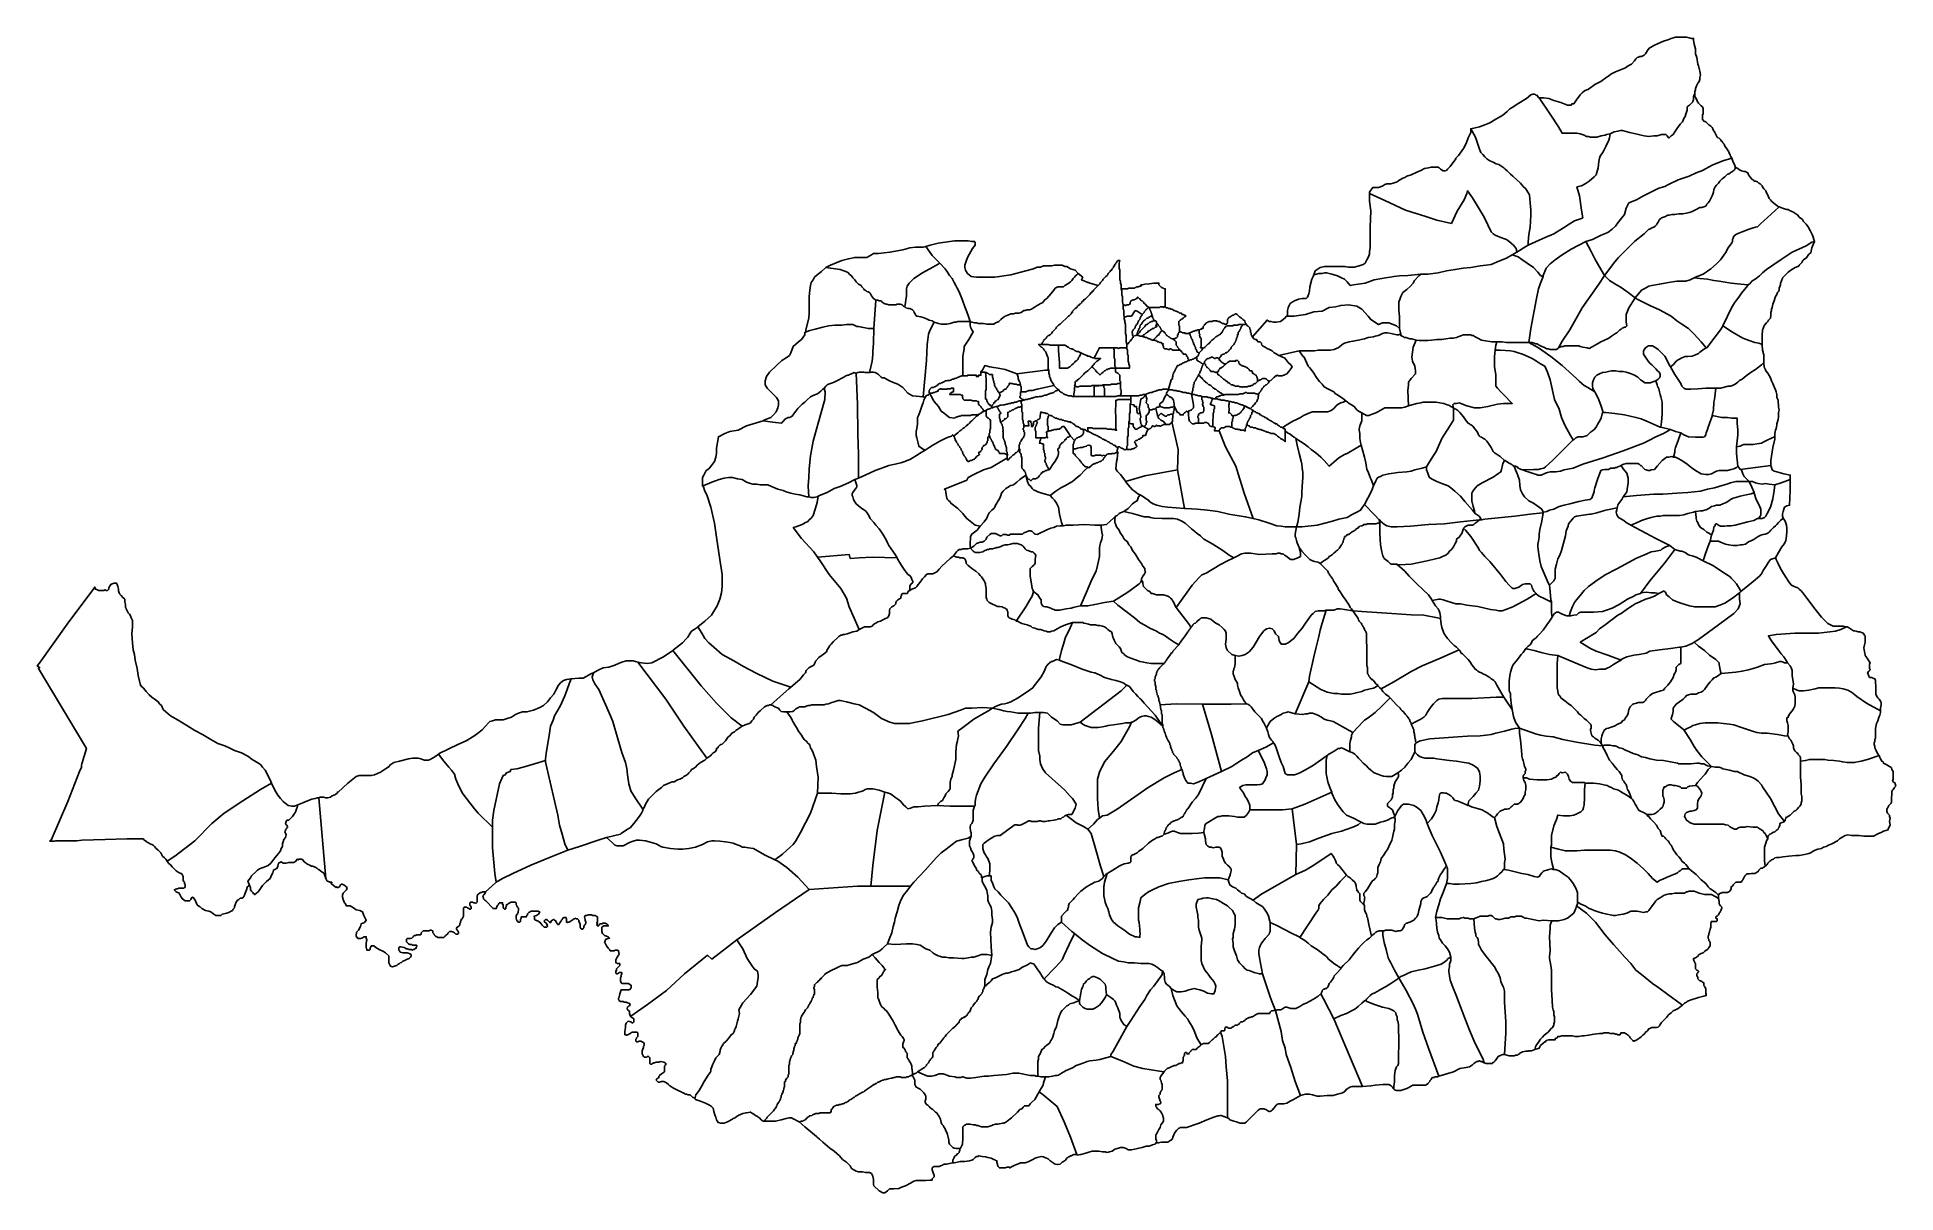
# Model space of a CAD drawing. Extents: x 20 to 266, y 22 to 174.
import ezdxf

# ---------------------------------------------------------------- set-up
doc = ezdxf.new("R2010")
doc.units = 0
doc.layers.add('KAREMO', color=7, linetype='CONTINUOUS')

msp = doc.modelspace()

# ---------------------------------------------------------------- linework, layer by layer
at = {"layer": 'KAREMO', "color": 2}
for points in [[(239.446812, 167.042627), (239.277476, 166.703929), (239.277476, 166.534578), (239.277476, 166.449904), (239.277476, 166.365227), (239.277476, 166.195879), (239.192805, 166.026529), (239.192805, 165.941855), (239.023465, 165.772504), (238.854125, 165.603156), (238.769454, 165.518479), (238.600114, 165.433805), (238.515444, 165.349132), (238.430774, 165.264454), (238.430774, 165.179781), (238.430774, 164.841082), (238.346103, 164.587058), (238.261433, 164.333033), (238.176763, 163.994334), (238.007423, 163.74031), (237.838082, 163.316934), (237.499405, 162.978236), (237.076054, 162.385513), (236.822044, 161.962137), (236.568033, 161.623438), (236.314022, 161.454088), (236.060012, 161.200063), (235.975342, 161.200063), (235.806005, 161.454088), (235.636664, 161.623438), (235.467324, 161.623438), (235.297984, 161.623438), (235.043973, 161.623438), (234.451282, 161.454088), (234.027934, 161.454088), (233.350573, 161.369414), (232.757881, 161.454088), (232.334534, 161.538765), (231.657172, 161.708112), (230.810474, 161.877463), (230.217782, 162.046814), (229.879102, 162.131488), (229.625091, 162.131488), (229.28641, 162.046814), (228.778393, 161.962137), (228.270372, 161.708112), (227.76235, 161.623438), (227.59301, 161.538765), (227.084992, 161.454088), (226.492301, 161.28474), (225.98428, 161.28474), (225.645603, 161.28474), (225.391592, 161.369414), (225.137581, 161.369414), (224.798901, 161.538765), (224.290879, 161.708112), (223.867532, 161.792789), (223.528851, 161.792789), (223.19017, 161.792789), (222.85149, 161.792789), (222.597479, 161.792789), (222.258802, 161.792789), (221.920121, 161.792789), (221.4121, 162.639537), (220.396061, 164.163682), (218.872001, 166.449904), (219.210678, 166.449904), (219.464689, 166.449904), (220.14205, 166.365227), (220.819409, 166.111206), (221.750781, 165.857181), (222.597479, 165.518479), (222.93616, 165.518479), (223.1055, 165.518479), (223.19017, 165.68783), (223.444181, 165.68783), (223.782862, 166.195879), (224.290879, 166.873276), (224.54489, 167.127301), (224.883571, 167.381326), (225.391592, 167.63535), (226.23829, 168.228073), (227.000322, 168.651449), (227.847021, 169.244172), (228.016361, 169.328846), (228.355042, 169.582871), (228.947733, 169.921573), (229.625091, 170.175597), (230.302453, 170.429619), (230.641133, 170.683643), (231.064481, 170.937668), (231.487832, 171.361044), (231.657172, 171.615068), (231.826513, 171.784416), (231.995853, 171.869093), (232.165193, 171.953767), (232.419204, 171.953767), (232.757881, 172.123118), (232.927222, 172.292465), (233.181232, 172.715841), (233.435243, 173.054539), (233.604583, 173.139213), (234.027934, 173.393238), (234.620622, 173.647262), (235.297984, 173.985964), (235.890675, 174.155312), (236.314022, 174.324663), (236.906714, 174.49401), (237.160724, 174.49401), (237.584075, 174.49401), (237.922753, 174.49401), (238.346103, 174.49401), (238.684784, 174.409336), (239.023465, 174.324663), (239.277476, 174.324663), (239.277476, 174.155312), (239.362146, 173.562589), (239.531483, 172.969865), (239.531483, 172.292465), (239.700823, 171.784416), (239.870163, 170.937668), (239.954834, 170.683643), (240.039504, 170.344945), (240.124174, 170.006246), (240.208844, 169.498197), (240.124174, 169.159499), (240.124174, 168.905474), (240.039504, 168.651449), (239.870163, 168.397424), (239.700823, 168.1434), (239.531483, 167.720024), (239.531483, 167.550677), (239.446812, 167.296652), (239.446812, 167.042627)], [(218.872001, 166.449904), (220.396061, 164.163682), (221.4121, 162.639537), (221.920121, 161.792789), (222.258802, 161.792789), (222.597479, 161.792789), (222.85149, 161.792789), (223.19017, 161.792789), (223.528851, 161.792789), (223.867532, 161.792789), (224.290879, 161.708112), (224.798901, 161.538765), (225.137581, 161.369414), (225.391592, 161.369414), (225.645603, 161.28474), (225.98428, 161.28474), (226.492301, 161.28474), (227.084992, 161.454088), (227.59301, 161.538765), (227.76235, 161.623438), (228.270371, 161.708112), (228.185701, 161.200063), (228.101031, 160.861364), (227.67768, 160.014617), (227.339003, 159.33722), (226.915652, 158.744493), (226.830982, 158.490468), (226.746312, 158.067096), (226.661641, 157.220348), (226.407631, 156.288923), (226.15362, 156.034899), (225.476262, 155.442176), (224.968241, 155.103477), (224.46022, 154.849453), (223.867532, 154.680102), (224.206209, 153.494655), (224.46022, 151.631809), (224.62956, 150.61571), (224.46022, 150.531036), (223.528851, 150.192338), (222.85149, 149.768962), (222.089461, 149.260913), (220.819408, 148.498842), (220.396061, 148.329491), (220.05738, 148.16014), (218.872001, 147.652094), (217.432608, 146.974694), (217.432608, 147.39807), (217.517278, 148.414165), (217.686618, 149.34559), (217.771289, 150.954412), (217.771289, 151.631809), (217.686618, 152.563234), (217.601948, 153.664006), (217.347938, 154.002705), (217.093931, 154.426077), (216.75525, 154.764779), (216.416569, 155.188151), (215.40053, 156.119576), (215.061849, 156.373601), (214.638498, 156.796973), (214.384488, 157.050998), (214.215147, 157.220348), (214.045807, 157.305022), (213.7918, 157.474373), (213.537789, 157.643721), (213.199109, 157.728398), (212.775758, 157.982423), (212.352407, 158.15177), (211.929059, 158.405795), (211.675049, 158.659819), (211.421038, 158.998518), (211.167028, 159.252543), (210.997687, 159.675918), (210.574336, 160.861364), (210.404999, 161.369414), (209.812308, 162.385513), (210.997687, 162.639537), (211.675049, 162.893562), (212.352407, 163.147587), (213.114438, 163.655633), (214.045807, 164.163682), (214.638498, 164.671731), (214.977179, 165.01043), (215.31586, 165.179781), (216.162558, 165.772504), (217.178601, 166.365227), (217.771289, 166.873276), (218.025299, 166.957954), (218.27931, 166.957954), (218.36398, 166.873276), (218.617991, 166.788603), (218.787331, 166.534578), (218.872001, 166.449904)], [(244.357677, 158.490468), (243.172294, 158.15177), (241.732904, 157.559047), (240.462855, 156.88165), (239.616153, 156.542948), (238.684784, 156.119576), (237.245394, 155.611527), (235.975342, 155.018803), (235.467324, 154.764779), (234.705292, 154.510754), (233.096562, 153.74868), (232.673211, 153.494655), (231.741842, 152.986606), (230.725804, 152.563234), (230.387123, 151.885833), (230.133112, 151.039086), (229.28641, 149.938313), (228.947733, 149.514937), (228.524382, 149.091565), (227.931691, 148.66819), (227.084992, 148.329491), (225.89961, 147.736768), (225.052911, 147.482743), (223.1055, 146.466645), (221.920121, 145.704571), (220.988749, 145.027174), (220.311391, 144.519124), (219.80337, 143.926401), (219.380019, 142.994976), (219.380019, 142.825629), (219.295349, 142.825629), (219.041338, 142.994976), (218.702661, 143.418352), (218.109969, 144.011075), (217.263267, 144.603798), (216.585909, 145.111847), (216.077888, 145.450546), (215.31586, 145.704571), (215.908548, 146.043273), (217.093931, 146.805343), (217.432608, 146.974694), (218.872001, 147.652094), (220.05738, 148.16014), (220.396061, 148.329491), (220.819409, 148.498842), (222.089461, 149.260913), (222.85149, 149.768962), (223.528851, 150.192338), (224.46022, 150.531036), (224.62956, 150.61571), (224.46022, 151.631809), (224.206209, 153.494655), (223.867532, 154.680102), (224.46022, 154.849453), (224.968241, 155.103477), (225.476262, 155.442176), (226.15362, 156.034899), (226.407631, 156.288923), (226.661641, 157.220348), (226.746312, 158.067096), (226.830982, 158.490468), (226.915652, 158.744493), (227.339003, 159.33722), (227.67768, 160.014617), (228.101031, 160.861364), (228.185701, 161.200063), (228.270372, 161.708112), (228.778393, 161.962137), (229.28641, 162.046814), (229.625091, 162.131488), (229.879102, 162.131488), (230.217782, 162.046814), (230.810474, 161.877463), (231.657172, 161.708112), (232.334534, 161.538765), (232.757881, 161.454088), (233.350573, 161.369414), (234.027934, 161.454088), (234.451282, 161.454088), (235.043973, 161.623438), (235.297984, 161.623438), (235.467324, 161.623438), (235.636664, 161.623438), (235.806005, 161.454088), (235.975342, 161.200063), (236.060012, 161.200063), (236.314022, 161.454088), (236.568033, 161.623438), (236.822043, 161.962137), (237.076054, 162.385513), (237.499405, 162.978236), (237.838082, 163.316934), (238.007423, 163.74031), (238.176763, 163.994334), (238.261433, 164.333033), (238.346103, 164.587058), (238.430774, 164.841082), (238.430774, 165.179781), (238.430774, 165.264454), (238.515444, 165.349132), (238.600114, 165.433805), (238.769454, 165.518479), (238.854125, 165.603156), (239.023465, 165.772504), (239.192805, 165.941855), (239.192805, 166.026529), (239.277476, 166.195879), (239.277476, 166.365227), (239.277476, 166.449904), (239.277476, 166.534578), (239.277476, 166.703929), (239.446812, 167.042627), (239.446812, 166.703929), (239.531483, 166.534578), (239.700823, 166.195879), (239.785493, 165.941855), (239.954834, 165.772504), (240.293514, 165.433805), (240.462855, 165.264454), (240.547525, 165.01043), (240.547525, 164.925756), (240.547525, 164.587058), (240.547525, 164.417707), (240.462855, 164.163682), (240.462855, 163.909657), (240.462855, 163.74031), (240.462855, 163.570959), (240.547525, 163.570959), (240.632195, 163.401611), (240.886206, 163.316934), (240.970876, 163.23226), (241.140213, 163.062909), (241.309553, 162.893562), (241.563564, 162.724211), (241.732904, 162.55486), (241.817574, 162.385513), (241.902245, 162.131488), (242.071585, 161.962137), (242.156255, 161.792789), (242.410266, 161.28474), (242.494936, 161.200063), (242.664276, 161.115389), (242.833613, 160.946042), (242.918283, 160.776691), (243.087624, 160.692017), (243.172294, 160.522666), (243.341634, 160.353315), (243.426305, 160.09929), (243.595645, 159.845266), (243.764985, 159.591244), (243.934326, 159.33722), (244.018996, 159.083195), (244.103666, 158.913844), (244.188336, 158.744493), (244.357677, 158.490468)], [(217.432608, 146.974694), (217.093931, 146.805343), (215.908548, 146.043273), (215.823878, 146.551318), (215.4852, 146.974694), (214.892509, 147.482743), (214.553828, 147.736768), (214.299818, 147.821442), (213.7918, 147.990793), (213.368449, 148.16014), (213.029768, 148.329491), (212.775758, 148.498842), (212.521747, 148.752867), (212.0984, 149.684288), (211.590378, 150.700387), (210.913017, 151.80116), (210.066319, 153.240631), (209.388957, 154.172056), (209.304287, 153.833354), (208.965606, 152.986606), (208.034237, 151.462461), (207.272206, 149.853639), (205.324795, 150.277012), (203.885405, 150.785061), (201.175966, 151.631809), (198.466527, 152.901932), (196.434445, 153.833354), (196.434445, 154.002705), (196.603786, 154.256729), (196.857793, 154.595428), (197.281144, 154.595428), (197.619825, 154.595428), (197.873835, 154.680102), (198.212516, 154.849453), (198.466527, 155.018804), (198.720534, 155.103477), (198.974544, 155.103477), (199.228555, 155.103477), (199.567236, 155.188151), (199.821246, 155.272828), (200.075257, 155.357502), (200.329264, 155.526853), (200.837285, 155.865551), (201.091296, 155.950225), (201.345306, 156.119576), (201.937994, 156.288923), (202.700026, 156.627625), (203.208047, 156.88165), (203.716064, 157.135671), (204.224086, 157.220349), (204.562766, 157.305022), (204.816777, 157.305022), (205.070788, 157.305022), (205.324795, 157.305022), (205.494135, 157.305022), (205.663475, 157.220349), (205.832816, 157.050998), (206.171497, 156.796973), (206.340837, 156.796973), (206.425507, 156.796973), (206.594848, 156.88165), (206.764188, 157.050998), (207.102865, 157.389696), (207.864897, 158.405795), (207.780227, 158.405795), (208.203578, 158.82917), (208.880936, 159.760592), (209.219617, 160.437992), (209.473627, 161.200063), (209.812308, 161.877463), (209.812308, 162.385513), (210.404999, 161.369414), (210.574336, 160.861364), (210.997687, 159.675918), (211.167027, 159.252543), (211.421038, 158.998518), (211.675049, 158.659819), (211.929059, 158.405795), (212.352407, 158.15177), (212.775758, 157.982423), (213.199109, 157.728398), (213.537789, 157.643721), (213.7918, 157.474373), (214.045807, 157.305022), (214.215147, 157.220348), (214.384488, 157.050998), (214.638498, 156.796973), (215.061849, 156.373601), (215.40053, 156.119576), (216.416569, 155.188151), (216.75525, 154.764779), (217.093931, 154.426077), (217.347938, 154.002705), (217.601948, 153.664006), (217.686618, 152.563234), (217.771289, 151.631809), (217.771289, 150.954412), (217.686618, 149.34559), (217.517278, 148.414165), (217.432608, 147.39807), (217.432608, 146.974694)], [(244.781024, 157.389696), (244.781024, 157.135671), (244.696354, 156.966324), (244.611684, 156.88165), (244.527014, 156.796973), (244.442347, 156.712299), (244.273007, 156.627625), (244.188336, 156.542948), (244.018996, 156.458274), (243.849656, 156.373601), (243.764985, 156.373601), (243.595645, 156.20425), (243.426305, 156.034899), (243.087624, 155.780874), (242.748947, 155.442176), (242.579606, 155.188151), (242.325596, 154.934126), (242.156255, 154.680102), (242.071585, 154.510754), (241.986915, 154.341403), (241.902245, 154.002705), (241.817574, 153.74868), (241.732904, 153.494655), (241.563564, 153.155957), (241.394223, 152.817258), (241.224883, 152.563234), (241.055546, 152.393883), (240.886206, 152.139858), (240.632195, 152.055184), (240.378185, 151.970507), (240.124174, 151.970507), (239.954834, 151.885833), (239.785493, 151.80116), (239.616153, 151.716482), (239.446812, 151.631809), (239.277476, 151.547135), (239.023465, 151.377784), (238.684784, 151.29311), (238.346103, 151.208437), (237.838082, 151.123759), (237.330065, 151.123759), (236.822044, 151.039086), (236.398693, 151.039086), (236.060012, 150.954412), (235.890675, 150.954412), (235.721335, 150.869735), (235.551994, 150.785061), (235.297984, 150.700387), (235.043973, 150.61571), (234.959303, 150.531036), (234.789962, 150.361689), (234.705292, 150.192338), (234.620622, 150.022987), (234.451282, 149.853639), (234.366611, 149.684288), (234.197275, 149.514937), (234.027934, 149.34559), (233.773924, 149.260913), (233.519913, 149.091565), (233.350573, 149.091565), (232.757881, 148.498842), (232.334534, 148.16014), (231.487832, 147.482743), (230.641133, 146.635996), (229.371081, 145.365872), (228.863063, 144.773149), (227.50834, 142.994976), (226.746312, 144.2651), (226.23829, 145.196521), (225.730273, 146.127946), (225.052911, 147.482743), (225.89961, 147.736768), (227.084992, 148.329491), (227.931691, 148.66819), (228.524382, 149.091565), (228.947733, 149.514937), (229.28641, 149.938313), (230.133112, 151.039086), (230.387123, 151.885833), (230.725804, 152.563234), (231.741842, 152.986606), (232.673211, 153.494655), (233.096562, 153.74868), (234.705292, 154.510754), (235.467324, 154.764779), (235.975342, 155.018803), (237.245394, 155.611527), (238.684784, 156.119576), (239.616153, 156.542948), (240.462855, 156.88165), (241.732904, 157.559047), (243.172294, 158.15177), (244.357677, 158.490468), (244.442347, 158.236447), (244.527014, 157.982423), (244.696354, 157.643721), (244.781024, 157.389696)], [(250.623257, 152.055184), (250.030566, 151.547135), (248.591176, 150.192338), (248.167825, 149.853639), (247.744477, 149.430264), (247.490467, 149.34559), (247.151786, 149.260913), (246.643765, 149.091565), (245.712396, 148.752867), (245.289045, 148.583516), (244.865694, 148.414165), (244.611684, 148.16014), (244.527014, 147.906116), (244.442347, 147.736768), (244.442347, 147.482743), (244.357677, 147.313392), (243.849656, 146.635996), (243.510975, 145.958595), (242.833613, 145.027174), (242.325596, 144.519124), (241.563564, 143.841724), (240.547525, 143.164327), (239.531483, 142.740951), (239.362146, 142.656278), (238.854125, 142.402253), (238.261433, 142.232906), (237.076054, 142.232906), (235.975342, 142.063555), (234.789962, 141.80953), (233.773924, 141.640179), (233.350573, 141.555505), (232.757881, 141.216807), (232.419204, 141.047456), (231.572502, 140.031357), (230.641133, 140.708757), (229.709761, 141.386154), (228.863063, 141.894204), (228.185701, 142.317579), (227.50834, 142.994976), (228.863063, 144.773149), (229.371081, 145.365872), (230.641133, 146.635996), (231.487832, 147.482743), (232.334534, 148.16014), (232.757881, 148.498842), (233.350573, 149.091565), (233.519913, 149.091565), (233.773924, 149.260913), (234.027934, 149.34559), (234.197275, 149.514937), (234.366611, 149.684288), (234.451282, 149.853639), (234.620622, 150.022987), (234.705292, 150.192338), (234.789962, 150.361689), (234.959303, 150.531036), (235.043973, 150.61571), (235.297984, 150.700387), (235.551994, 150.785061), (235.721334, 150.869735), (235.890675, 150.954412), (236.060012, 150.954412), (236.398693, 151.039086), (236.822043, 151.039086), (237.330065, 151.123759), (237.838082, 151.123759), (238.346103, 151.208437), (238.684784, 151.29311), (239.023465, 151.377784), (239.277476, 151.547135), (239.446812, 151.631809), (239.616153, 151.716482), (239.785493, 151.80116), (239.954834, 151.885833), (240.124174, 151.970507), (240.378185, 151.970507), (240.632195, 152.055184), (240.886206, 152.139858), (241.055546, 152.393883), (241.224883, 152.563234), (241.394223, 152.817259), (241.563564, 153.155957), (241.732904, 153.494655), (241.817574, 153.74868), (241.902245, 154.002705), (241.986915, 154.341403), (242.071585, 154.510754), (242.156255, 154.680102), (242.325596, 154.934126), (242.579606, 155.188151), (242.748947, 155.442176), (243.087624, 155.780874), (243.426305, 156.034899), (243.595645, 156.20425), (243.764985, 156.373601), (243.849656, 156.373601), (244.018996, 156.458274), (244.188336, 156.542948), (244.273006, 156.627625), (244.442347, 156.712299), (244.527014, 156.796973), (244.611684, 156.88165), (244.696354, 156.966324), (244.781024, 157.135671), (244.781024, 157.389696), (244.950365, 157.220349), (245.119705, 157.135671), (245.373715, 156.966324), (245.627726, 156.796973), (245.966407, 156.712299), (246.135747, 156.712299), (246.305084, 156.627625), (246.474424, 156.542948), (246.559095, 156.288923), (246.813105, 155.950225), (246.982446, 155.6962), (247.151786, 155.611527), (247.321126, 155.442176), (247.490467, 155.442176), (247.744477, 155.357502), (247.829148, 155.272828), (247.913814, 155.188151), (248.083155, 155.103477), (248.252495, 154.934126), (248.337165, 154.849453), (248.421835, 154.680102), (248.591176, 154.426077), (248.675846, 154.341403), (248.845186, 154.172056), (248.929857, 153.918031), (249.099197, 153.579329), (249.268537, 153.155957), (249.437878, 152.986606), (249.607215, 152.817259), (249.945895, 152.478557), (250.284576, 152.224532), (250.538587, 152.055184), (250.623257, 152.055184)], [(215.908548, 146.043273), (215.31586, 145.704571), (214.553828, 145.281198), (213.537789, 144.857823), (212.521747, 144.434451), (211.844389, 144.349773), (211.082357, 144.2651), (209.812308, 144.011075), (208.796266, 143.926401), (207.780227, 143.75705), (206.594848, 143.587703), (205.494135, 143.333678), (204.139415, 143.164327), (203.208047, 143.164327), (201.514646, 142.994976), (200.413934, 142.910302), (199.651906, 142.825629), (199.143885, 142.740951), (198.551193, 142.656278), (198.043176, 142.571604), (197.027133, 142.402253), (195.841754, 141.978881), (194.317694, 141.724856), (193.894343, 141.640179), (193.470992, 142.148228), (193.132315, 142.486927), (192.708964, 142.656278), (192.200943, 142.910302), (191.438915, 143.164327), (191.100234, 143.249001), (190.761553, 143.333678), (190.507542, 143.333678), (190.168862, 143.249001), (189.745514, 143.249001), (189.406833, 143.164327), (189.068153, 143.079653), (189.152823, 143.333678), (189.237493, 143.587703), (189.491504, 143.75705), (189.914855, 144.011075), (190.507542, 144.180426), (192.200943, 144.180426), (193.132315, 144.180426), (193.640333, 144.095749), (194.402364, 144.095749), (195.079726, 144.2651), (195.587743, 144.434451), (195.841754, 144.603798), (196.095765, 145.027174), (196.265105, 145.365872), (196.434445, 145.789248), (196.434445, 146.127946), (196.519116, 146.635996), (196.519116, 147.906116), (196.519116, 148.66819), (196.519116, 149.34559), (196.603786, 151.547135), (196.434445, 152.817258), (196.434445, 153.240631), (196.434445, 153.664006), (196.434445, 153.833354), (198.466527, 152.901932), (201.175966, 151.631809), (203.885405, 150.785061), (205.324795, 150.277012), (207.272206, 149.853639), (208.034237, 151.462461), (208.965606, 152.986606), (209.304287, 153.833354), (209.388957, 154.172056), (210.066318, 153.240631), (210.913017, 151.80116), (211.590378, 150.700387), (212.0984, 149.684288), (212.521747, 148.752867), (212.775758, 148.498842), (213.029768, 148.329491), (213.368449, 148.16014), (213.7918, 147.990793), (214.299818, 147.821442), (214.553828, 147.736768), (214.892509, 147.482743), (215.4852, 146.974694), (215.823878, 146.551318), (215.908548, 146.043273)], [(255.280107, 147.482743), (254.941426, 147.39807), (254.179398, 146.89002), (252.316657, 146.043273), (250.877268, 145.111847), (249.776555, 144.349773), (248.929857, 143.75705), (248.421835, 143.333678), (247.998484, 142.910302), (247.575137, 142.571604), (246.982446, 142.232906), (246.728435, 141.894204), (246.474424, 141.724856), (245.543056, 141.80953), (244.273007, 141.978881), (242.664276, 142.232906), (241.986915, 142.317579), (241.140213, 142.486927), (240.124174, 142.571604), (239.362146, 142.656278), (239.531483, 142.740952), (240.547525, 143.164327), (241.563564, 143.841724), (242.325596, 144.519124), (242.833613, 145.027174), (243.510975, 145.958595), (243.849656, 146.635996), (244.357677, 147.313392), (244.442347, 147.482743), (244.442347, 147.736768), (244.527014, 147.906116), (244.611684, 148.16014), (244.865694, 148.414165), (245.289045, 148.583516), (245.712396, 148.752867), (246.643765, 149.091565), (247.151786, 149.260913), (247.490467, 149.34559), (247.744477, 149.430264), (248.167825, 149.853639), (248.591176, 150.192338), (250.030566, 151.547135), (250.623257, 152.055184), (251.046608, 151.885833), (251.554626, 151.716482), (251.808636, 151.716482), (252.062647, 151.547135), (252.401328, 151.377784), (252.824679, 151.123759), (253.078686, 150.954412), (253.248026, 150.700387), (253.671377, 150.361689), (253.840717, 150.107664), (254.179398, 149.768962), (254.433409, 149.430264), (254.687419, 148.922214), (255.026097, 148.329491), (255.280107, 147.482743)], [(157.909585, 143.249001), (157.740244, 143.079653), (157.570907, 142.910302), (157.401567, 142.740951), (157.232227, 142.571604), (157.062886, 142.317579), (156.893546, 142.148228), (156.554865, 141.894204), (156.131514, 141.640179), (155.962174, 141.470832), (155.792837, 141.470832), (155.538826, 141.470832), (155.369486, 141.470832), (155.200145, 141.470832), (155.030805, 141.386154), (154.861465, 141.301481), (154.692124, 141.047456), (154.268773, 140.539406), (153.760756, 139.946683), (153.506745, 139.777336), (153.337405, 139.523311), (153.168064, 139.35396), (152.914054, 139.269287), (152.660043, 139.099936), (152.490703, 139.015262), (152.236696, 138.845911), (151.982685, 138.67656), (151.728674, 138.507212), (151.474664, 138.422539), (151.135983, 138.422539), (150.881973, 138.337861), (150.712636, 138.337861), (150.373955, 138.083837), (150.035274, 137.999163), (149.611923, 137.999163), (149.357913, 137.914489), (149.019235, 137.914489), (148.595884, 137.745138), (148.257204, 137.575787), (148.003193, 137.40644), (147.664512, 137.152415), (147.410502, 136.898391), (147.241165, 136.813717), (146.987154, 136.72904), (146.733144, 136.559692), (146.479133, 136.559692), (146.140452, 136.559692), (145.801771, 136.559692), (145.378424, 136.644366), (145.039743, 136.644366), (144.701062, 136.644366), (144.447052, 136.72904), (144.193041, 136.72904), (143.854364, 136.813717), (143.600353, 136.898391), (143.515683, 137.152415), (143.431013, 137.40644), (143.177002, 138.168514), (142.922992, 138.845911), (142.584311, 139.692659), (142.160964, 140.793431), (141.906953, 141.301481), (141.737613, 141.640179), (141.483602, 142.063555), (141.229592, 142.571604), (140.890911, 142.994976), (140.6369, 143.418352), (140.298223, 143.841724), (139.620861, 144.603798), (139.11284, 145.111847), (138.774163, 145.450546), (138.604823, 145.619897), (138.181472, 146.21262), (137.758121, 146.805343), (138.350812, 146.974694), (139.366851, 147.228719), (141.568272, 147.567417), (142.076293, 147.567417), (142.499641, 147.567417), (142.922992, 147.567417), (143.346343, 147.567417), (143.854364, 147.482743), (144.193041, 147.482743), (144.277711, 147.313392), (144.277711, 146.974694), (143.939034, 146.551318), (143.261673, 145.365872), (143.092332, 144.857823), (142.922992, 144.349773), (142.922992, 144.011075), (143.007662, 143.672377), (143.261673, 143.249001), (143.769694, 142.825629), (144.447052, 142.740951), (145.209084, 142.740951), (145.971112, 142.740951), (146.902484, 142.740951), (149.019235, 143.079653), (150.966643, 143.587703), (151.982685, 143.841724), (152.490703, 144.095749), (152.914054, 144.095749), (153.337405, 144.2651), (153.930096, 144.2651), (154.438114, 144.2651), (154.776794, 144.349773), (155.115475, 144.349773), (155.454156, 144.349773), (155.792837, 144.349773), (156.131514, 144.180426), (156.385525, 144.180426), (156.893546, 143.841724), (157.486237, 143.672377), (157.909585, 143.249001)], [(227.50834, 142.994976), (226.746312, 141.80953), (224.54489, 138.67656), (222.93616, 135.797618), (221.920121, 134.27347), (221.4121, 133.426722), (221.32743, 133.342048), (221.158089, 133.172697), (221.073419, 133.172697), (220.904079, 133.172697), (220.819409, 133.172697), (220.480731, 133.172697), (220.311391, 133.172697), (220.05738, 133.257371), (219.88804, 133.257371), (219.464689, 133.511396), (219.210678, 133.596073), (219.041338, 133.680747), (218.872001, 133.765421), (218.617991, 133.934771), (218.36398, 133.934771), (218.19464, 134.019445), (217.940629, 134.104122), (217.686618, 134.104122), (217.517278, 134.104122), (217.771289, 135.966966), (218.53332, 139.946683), (218.787331, 141.216807), (219.041338, 141.978881), (219.380019, 142.825629), (219.380019, 142.994976), (219.80337, 143.926401), (220.311391, 144.519124), (220.988749, 145.027174), (221.920121, 145.704571), (223.1055, 146.466645), (225.052911, 147.482743), (225.730273, 146.127946), (226.23829, 145.196521), (226.746312, 144.2651), (227.50834, 142.994976)], [(248.337165, 133.850098), (248.337165, 133.596073), (248.421835, 133.257371), (248.421835, 133.088024), (248.506506, 132.833999), (248.506506, 132.749325), (248.591176, 132.495301), (248.591176, 132.156599), (248.591176, 131.733226), (248.591176, 131.479202), (248.252495, 131.140503), (247.490467, 130.547777), (246.897775, 130.209078), (246.220414, 129.701029), (245.712396, 129.277657), (245.373715, 129.108306), (245.119705, 128.854281), (244.781024, 128.600256), (244.442347, 128.430909), (244.188336, 128.346232), (243.849656, 128.346232), (242.833613, 128.092207), (242.240925, 128.092207), (240.886206, 128.092207), (239.870163, 128.007533), (238.938795, 127.92286), (238.430774, 127.92286), (238.261433, 127.92286), (238.007423, 128.092207), (237.753412, 128.346232), (237.584075, 128.684934), (236.822043, 129.87038), (236.229352, 130.886479), (236.652703, 131.225177), (236.991384, 131.648553), (237.245394, 131.8179), (237.414735, 131.902574), (237.753412, 132.071925), (238.176763, 132.241276), (238.515444, 132.241276), (239.108135, 132.32595), (239.531483, 132.495301), (239.954834, 132.664648), (240.124174, 132.833999), (240.462855, 133.088024), (240.970876, 133.426722), (241.055546, 133.426722), (242.156255, 134.866193), (242.833613, 135.797618), (243.087624, 136.136316), (243.172294, 136.305667), (244.442347, 135.45892), (245.797066, 134.696846), (246.643765, 134.358147), (247.405797, 134.104122), (247.913814, 134.019445), (248.337165, 133.850098), (247.913814, 134.019445), (247.405797, 134.104122), (246.643765, 134.358147), (245.797066, 134.696846), (244.442347, 135.45892), (243.172294, 136.305667), (243.764985, 137.575787), (244.188336, 138.422539), (244.442347, 138.930585), (244.696354, 139.35396), (244.950365, 139.692659), (245.289045, 140.116034), (245.627726, 140.624084), (246.220414, 141.386154), (246.474424, 141.640179), (246.474424, 141.724856), (246.728435, 141.894204), (246.982446, 142.232906), (247.575137, 142.571604), (247.998484, 142.910302), (248.421835, 143.333678), (248.929857, 143.75705), (249.776555, 144.349773), (250.877268, 145.111847), (252.316657, 146.043273), (254.179398, 146.89002), (254.941426, 147.39807), (255.280107, 147.482743), (255.110767, 147.059368), (254.941426, 146.635996), (254.856756, 146.21262), (254.772086, 145.958595), (254.518079, 145.789248), (254.348738, 145.535223), (254.179398, 145.281198), (254.010058, 145.196521), (253.840717, 145.027174), (253.756047, 144.9425), (253.671377, 144.857823), (253.586707, 144.688475), (253.502037, 144.603798), (253.248026, 144.349773), (253.248026, 144.2651), (253.078686, 144.180426), (252.740008, 144.011075), (252.147317, 143.672377), (251.808636, 143.418352), (251.639296, 143.249001), (251.215948, 142.825629), (251.046608, 142.656278), (251.046608, 142.571604), (250.961938, 142.402253), (250.877268, 142.148228), (250.792597, 141.978881), (250.792597, 141.724856), (250.623257, 141.301481), (250.623257, 141.047456), (250.538587, 140.878108), (250.369246, 140.708757), (250.284576, 140.454733), (250.115236, 140.200708), (250.030566, 139.946683), (249.945895, 139.607985), (249.776555, 139.184609), (249.691885, 138.761237), (249.607215, 138.507212), (249.607215, 138.337861), (249.522548, 138.083837), (249.522548, 137.914489), (249.522548, 137.660465), (249.437878, 137.40644), (249.437878, 137.321763), (249.268537, 137.152415), (249.183867, 137.067742), (249.099197, 136.898391), (248.929857, 136.72904), (248.675846, 136.390341), (248.591176, 136.22099), (248.506506, 135.966966), (248.421835, 135.797618), (248.421835, 135.543593), (248.337165, 135.289569), (248.337165, 134.612168), (248.337165, 134.27347), (248.337165, 134.019445), (248.337165, 133.850098)], [(139.620861, 144.603798), (138.689493, 144.095749), (137.33477, 143.333678), (136.14939, 142.571604), (135.556699, 141.978881), (135.302692, 141.555505), (135.218022, 141.216807), (135.218022, 140.878108), (135.218022, 140.285382), (134.964011, 138.845911), (134.794671, 138.930585), (134.62533, 139.099936), (134.37132, 139.184609), (134.28665, 139.184609), (134.117309, 139.184609), (133.947969, 139.184609), (133.778629, 139.099936), (133.355281, 139.099936), (133.185941, 139.099936), (132.84726, 139.099936), (132.593249, 139.184609), (132.508579, 139.184609), (132.254569, 139.269287), (132.000561, 139.438634), (131.831221, 139.607985), (131.577211, 139.607985), (131.40787, 139.692659), (131.15386, 139.692659), (130.984519, 139.86201), (130.815179, 139.946683), (130.561168, 140.285382), (130.391828, 140.624084), (130.307161, 140.708757), (130.137821, 140.793431), (129.96848, 140.878108), (129.88381, 140.962782), (129.71447, 141.047456), (129.545129, 141.13213), (129.545129, 141.216807), (129.375789, 141.386154), (129.291119, 141.470832), (129.206449, 141.640179), (129.037108, 141.724856), (128.867768, 141.80953), (128.698427, 141.978881), (128.529091, 142.148228), (128.35975, 142.402253), (128.10574, 142.656278), (127.936399, 142.910302), (127.597718, 143.164327), (127.513048, 143.333678), (127.343708, 143.418352), (127.174367, 143.503026), (126.92036, 143.587703), (126.412339, 143.75705), (124.549598, 144.011075), (125.14229, 144.349773), (126.66635, 144.9425), (127.513048, 145.196521), (128.35975, 145.365872), (128.952438, 145.365872), (129.71447, 145.365872), (129.96848, 145.365872), (130.561168, 145.704571), (130.815179, 145.873922), (131.49254, 145.873922), (133.0166, 146.043273), (134.710001, 146.381971), (135.641369, 146.635996), (136.403401, 146.720669), (136.742082, 146.720669), (137.41944, 146.720669), (137.758121, 146.805343), (138.181472, 146.21262), (138.604823, 145.619897), (138.774163, 145.450546), (139.11284, 145.111847), (139.620861, 144.603798)], [(219.380019, 142.825629), (219.041338, 141.978881), (218.787331, 141.216807), (218.53332, 139.946683), (217.771289, 135.966966), (217.517278, 134.104122), (217.263267, 134.104122), (216.92459, 134.104122), (216.585909, 134.104122), (216.162558, 134.104122), (215.061849, 134.104122), (214.553828, 134.104122), (213.961137, 134.188796), (213.283779, 134.188796), (212.606417, 134.188796), (211.505708, 134.358147), (211.251698, 134.442821), (211.082357, 134.527495), (210.913017, 134.612168), (210.743677, 134.696846), (210.574336, 134.781519), (210.404999, 134.866193), (210.150989, 135.035544), (209.981648, 135.035544), (209.812308, 135.120218), (209.642968, 135.120218), (209.558297, 135.120218), (209.388957, 135.120218), (209.219617, 135.120218), (209.134946, 135.120218), (208.880936, 135.120218), (208.372918, 134.95087), (207.949567, 134.781519), (207.526216, 134.696846), (207.102865, 134.696846), (206.510177, 134.612168), (206.002156, 134.527495), (205.324795, 134.527495), (204.647437, 134.442821), (204.139415, 134.358147), (203.716065, 134.358147), (203.292717, 134.358147), (203.038706, 134.358147), (202.615356, 134.442821), (202.022664, 134.612168), (201.768657, 134.612168), (201.514647, 134.696846), (201.260636, 134.781519), (201.006625, 134.781519), (200.921955, 134.866193), (200.583274, 135.035544), (200.583274, 135.204895), (200.413934, 135.966966), (200.413934, 136.22099), (200.413934, 136.813717), (200.413934, 137.491114), (200.329264, 138.422539), (200.329264, 139.438634), (200.498604, 139.946683), (200.583274, 140.200708), (200.837285, 140.708757), (201.345306, 141.13213), (201.853327, 141.555505), (202.192005, 141.978881), (202.361345, 142.317579), (202.954036, 142.910302), (203.208047, 143.164327), (204.139415, 143.164327), (205.494135, 143.333678), (206.594848, 143.587703), (207.780227, 143.75705), (208.796266, 143.926401), (209.812308, 144.011075), (211.082357, 144.2651), (211.844389, 144.349773), (212.521747, 144.434451), (213.537789, 144.857823), (214.553828, 145.281198), (215.31586, 145.704571), (216.077888, 145.450546), (216.585909, 145.111847), (217.263267, 144.603798), (218.109969, 144.011075), (218.702661, 143.418352), (219.041338, 142.994976), (219.295349, 142.825629), (219.380019, 142.825629)], [(131.15386, 139.692659), (130.899849, 135.966966), (130.645838, 135.966966), (130.137821, 135.966966), (129.71447, 136.051643), (129.291119, 136.136316), (128.867768, 136.22099), (128.613761, 136.22099), (128.27508, 136.390341), (128.10574, 136.475015), (127.767059, 136.475015), (127.259038, 136.475015), (126.66635, 136.390341), (125.734978, 136.390341), (124.888279, 136.305667), (124.126248, 136.136316), (123.110209, 135.882292), (122.432847, 135.712944), (121.840156, 135.45892), (121.924826, 135.966966), (122.263507, 137.321763), (122.348177, 137.999163), (122.348177, 138.761237), (122.348177, 139.523311), (122.348177, 140.200708), (122.432847, 141.047456), (122.517517, 141.640179), (122.602188, 142.063555), (122.856198, 142.402253), (123.025539, 142.740952), (123.364219, 143.079653), (123.956907, 143.503026), (124.549599, 144.011075), (126.412339, 143.75705), (126.92036, 143.587703), (127.174367, 143.503026), (127.343708, 143.418352), (127.513048, 143.333678), (127.597718, 143.164327), (127.936399, 142.910302), (128.10574, 142.656278), (128.35975, 142.402253), (128.529091, 142.148228), (128.698427, 141.978881), (128.867768, 141.80953), (129.037108, 141.724856), (129.206449, 141.640179), (129.291119, 141.470832), (129.375789, 141.386154), (129.545129, 141.216807), (129.545129, 141.13213), (129.71447, 141.047456), (129.88381, 140.962782), (129.96848, 140.878108), (130.137821, 140.793431), (130.307161, 140.708757), (130.391828, 140.624084), (130.561168, 140.285382), (130.815179, 139.946683), (130.984519, 139.86201), (131.15386, 139.692659)], [(143.600353, 136.898391), (143.177002, 136.898391), (142.838322, 136.898391), (142.330301, 136.898391), (141.991623, 136.898391), (141.737613, 136.813717), (141.483602, 136.813717), (141.229592, 136.72904), (140.975581, 136.644366), (140.552233, 136.559692), (140.044212, 136.559692), (139.790202, 136.559692), (139.451521, 136.644366), (138.85883, 136.813717), (138.604823, 136.983064), (138.181472, 137.067742), (137.842791, 137.237089), (137.41944, 137.40644), (137.080763, 137.491114), (136.572741, 137.575787), (136.403401, 137.745138), (136.403401, 137.829812), (136.234061, 138.083837), (136.14939, 138.253188), (136.06472, 138.337862), (135.98005, 138.422539), (135.81071, 138.507212), (135.641369, 138.591886), (135.472029, 138.591886), (135.133352, 138.67656), (134.964011, 138.845911), (135.218022, 140.285382), (135.218022, 140.878108), (135.218022, 141.216807), (135.302692, 141.555505), (135.556699, 141.978881), (136.14939, 142.571604), (137.33477, 143.333678), (138.689493, 144.095749), (139.620861, 144.603798), (140.298223, 143.841724), (140.6369, 143.418352), (140.890911, 142.994976), (141.229592, 142.571604), (141.483602, 142.063555), (141.737613, 141.640179), (141.906953, 141.301481), (142.160964, 140.793431), (142.584311, 139.692659), (142.922992, 138.845911), (143.177002, 138.168514), (143.431013, 137.40644), (143.515683, 137.152415), (143.600353, 136.898391), (143.600353, 136.813717), (143.600353, 136.390341), (143.685024, 136.136316), (143.854364, 135.797618), (144.023701, 135.543593), (143.431013, 134.527495), (142.838322, 133.596073), (142.838322, 133.257371), (142.668981, 132.32595), (142.668981, 131.563876), (142.668981, 130.971152), (142.668981, 130.378429), (142.668981, 129.701029), (142.584311, 129.701029), (142.499641, 129.701029), (142.245634, 129.616355), (142.076293, 129.531681), (141.991623, 129.531681), (141.906953, 129.447004), (141.652942, 129.362331), (141.568272, 129.362331), (141.398932, 129.277657), (141.229592, 129.277657), (141.144921, 129.192983), (140.890911, 129.108306), (140.72157, 129.108306), (140.6369, 129.108306), (140.467563, 129.023632), (140.298223, 129.023632), (140.213553, 128.938958), (139.874872, 128.769607), (139.790202, 128.769607), (139.705532, 128.684934), (139.620861, 128.684934), (139.536191, 128.684934), (139.451521, 128.600256), (139.366851, 128.600256), (139.282181, 128.430909), (139.19751, 128.430909), (139.11284, 128.346232), (138.9435, 128.261558), (138.85883, 128.261558), (138.774163, 128.176884), (138.689493, 128.176884), (138.604823, 128.176884), (138.520152, 128.176884), (138.435482, 128.092207), (138.350812, 128.007533), (138.266142, 127.92286), (138.266142, 127.838186), (138.181472, 127.753509), (138.181472, 127.668835), (138.181472, 127.584161), (138.181472, 127.41481), (138.266142, 127.41481), (138.350812, 127.41481), (138.181472, 127.245459), (138.012131, 127.160786), (137.927461, 127.160786), (137.842791, 127.076112), (137.758121, 127.076112), (137.758121, 126.991435), (137.67345, 126.822087), (137.41944, 126.906761), (137.842791, 131.733226), (137.927461, 133.850098), (138.012131, 134.527495), (138.096801, 135.204895), (138.266142, 135.712944), (138.85883, 136.813717), (139.451521, 136.644366), (139.790202, 136.559692), (140.044212, 136.559692), (140.552234, 136.559692), (140.975581, 136.644366), (141.229592, 136.72904), (141.483602, 136.813717), (141.737613, 136.813717), (141.991623, 136.898391), (142.330301, 136.898391), (142.838322, 136.898391), (143.177002, 136.898391), (143.600353, 136.898391)], [(160.534357, 141.640179), (160.280346, 141.386154), (160.111006, 141.216807), (159.941666, 141.047456), (159.941666, 140.962782), (159.772325, 140.878108), (159.687655, 140.708757), (159.518315, 140.624084), (159.433645, 140.454733), (159.179637, 140.200708), (159.010297, 140.031357), (158.840957, 139.86201), (158.671616, 139.777336), (158.586946, 139.607985), (158.417606, 139.523311), (158.332936, 139.35396), (158.248265, 139.269287), (158.163595, 139.184609), (158.078925, 139.184609), (158.078925, 139.099936), (157.909585, 139.015262), (157.824914, 138.930585), (157.740244, 138.761237), (157.486237, 138.591886), (157.401567, 138.507212), (157.316897, 138.422539), (157.147556, 138.253188), (157.147556, 138.168514), (157.147556, 138.083837), (157.062886, 138.083837), (156.978216, 137.914489), (156.893546, 137.829812), (156.808876, 137.745138), (156.724205, 137.660465), (156.639535, 137.575787), (155.538826, 136.559692), (155.454156, 136.475015), (155.284816, 136.390341), (155.200145, 136.305667), (155.030805, 136.136316), (154.946135, 135.966966), (154.861465, 135.882292), (154.776794, 135.797618), (154.692124, 135.712944), (154.607454, 135.628267), (154.522784, 135.543593), (154.438114, 135.374242), (154.353443, 135.289569), (154.268773, 135.204895), (154.184107, 135.120218), (154.099436, 135.120218), (154.099436, 135.035544), (154.014766, 135.035544), (153.930096, 135.035544), (153.845426, 134.95087), (153.760756, 134.866193), (153.676085, 134.696846), (153.506745, 134.527495), (153.422075, 134.527495), (153.422075, 134.442821), (153.337405, 134.358147), (153.252734, 134.188796), (153.168064, 134.104122), (153.083394, 133.934771), (152.998724, 133.850098), (152.829383, 133.850098), (152.660043, 133.850098), (152.829383, 133.680747), (152.998724, 133.511396), (153.083394, 133.511396), (153.168064, 133.426722), (153.337405, 133.257371), (153.422075, 133.088024), (153.591415, 132.918673), (153.676085, 132.749325), (153.760756, 132.495301), (153.845426, 132.241276), (153.930096, 132.071925), (153.930096, 131.987251), (153.930096, 131.563876), (153.930096, 131.309851), (153.930096, 131.140503), (153.930096, 130.971152), (153.930096, 130.632454), (154.014766, 130.463103), (153.930096, 130.463103), (153.845426, 130.463103), (153.760756, 130.463103), (153.676085, 130.463103), (153.591415, 130.463103), (149.781264, 129.955054), (148.257204, 130.547777), (147.325835, 130.717128), (146.733144, 130.801801), (146.225122, 130.886479), (145.547764, 131.055826), (145.293754, 130.547777), (145.039743, 130.209078), (145.039743, 130.293756), (145.039743, 129.785706), (144.701062, 129.785706), (144.701062, 129.616355), (144.447052, 129.616355), (144.447052, 129.785706), (144.277711, 129.785706), (144.108371, 129.785706), (143.939034, 129.785706), (143.769694, 129.785706), (143.685024, 129.785706), (143.600353, 129.785706), (143.431013, 129.785706), (143.346343, 129.785706), (143.261673, 129.785706), (143.261673, 129.701029), (143.092332, 129.701029), (143.007662, 129.701029), (142.838322, 129.701029), (142.753652, 129.701029), (142.668981, 129.701029), (142.668981, 130.378429), (142.668981, 130.971152), (142.668981, 131.563876), (142.668981, 132.32595), (142.838322, 133.257371), (142.838322, 133.596073), (143.431013, 134.527495), (144.023701, 135.543593), (143.854364, 135.797618), (143.685024, 136.136316), (143.600353, 136.390341), (143.600353, 136.813717), (143.600353, 136.898391), (143.854364, 136.813717), (144.193041, 136.72904), (144.447052, 136.72904), (144.701062, 136.644366), (145.039743, 136.644366), (145.378424, 136.644366), (145.801771, 136.559692), (146.140452, 136.559692), (146.479133, 136.559692), (146.733144, 136.559692), (146.987154, 136.72904), (147.241165, 136.813717), (147.410502, 136.898391), (147.664512, 137.152415), (148.003193, 137.40644), (148.257204, 137.575787), (148.595884, 137.745138), (149.019235, 137.914489), (149.357913, 137.914489), (149.611923, 137.999163), (150.035274, 137.999163), (150.373955, 138.083837), (150.712636, 138.337861), (150.881973, 138.337861), (151.135983, 138.422539), (151.474664, 138.422539), (151.728674, 138.507212), (151.982685, 138.67656), (152.236696, 138.845911), (152.490703, 139.015262), (152.660043, 139.099936), (152.914054, 139.269287), (153.168064, 139.35396), (153.337405, 139.523311), (153.506745, 139.777336), (153.760756, 139.946683), (154.268773, 140.539406), (154.692124, 141.047456), (154.861465, 141.301481), (155.030805, 141.386154), (155.200145, 141.470832), (155.369486, 141.470832), (155.538826, 141.470832), (155.792837, 141.470832), (155.962174, 141.470832), (156.131514, 141.640179), (156.554865, 141.894204), (156.893546, 142.148228), (157.062886, 142.317579), (157.232227, 142.571604), (157.401567, 142.740951), (157.570907, 142.910302), (157.740244, 143.079653), (157.909585, 143.249001), (158.502276, 142.740951), (158.332936, 142.402253), (159.179637, 142.063555), (159.264308, 142.063555), (159.433645, 141.978881), (160.534357, 141.640179), (160.534357, 141.640179)], [(163.582477, 141.216807), (163.667147, 140.962782), (163.667147, 140.708757), (163.667147, 140.539406), (163.667147, 140.370059), (163.751817, 140.200708), (163.751817, 139.946683), (163.751817, 139.777336), (163.751817, 139.438634), (163.836488, 139.099936), (163.836488, 138.930585), (163.836488, 138.591886), (163.836488, 138.507212), (163.921158, 138.422539), (163.921158, 138.168514), (163.921158, 138.083837), (163.921158, 137.829812), (164.005828, 137.491114), (164.005828, 137.321763), (164.005828, 137.237089), (164.090498, 136.983064), (164.090498, 136.813717), (164.175168, 136.475015), (164.175168, 136.305667), (164.175168, 136.22099), (164.175168, 136.136316), (164.175168, 136.051643), (164.175168, 135.882292), (164.175168, 135.712944), (164.175168, 135.289569), (164.259839, 135.035544), (164.259839, 134.866193), (164.259839, 134.696846), (164.259839, 134.442821), (164.259839, 134.188796), (164.344509, 133.934771), (164.344509, 133.680747), (164.344509, 133.426722), (164.175168, 133.426722), (164.090498, 133.426722), (163.921158, 133.426722), (163.667147, 133.426722), (163.413137, 133.426722), (163.243796, 133.342048), (163.074456, 133.426722), (162.905115, 133.426722), (162.820445, 133.426722), (162.735775, 133.426722), (162.651108, 133.426722), (162.566438, 133.426722), (162.481768, 133.426722), (162.397098, 133.426722), (162.312428, 133.426722), (162.143087, 133.426722), (161.973747, 133.426722), (161.889077, 133.426722), (161.550396, 133.426722), (161.381055, 133.426722), (161.211715, 133.426722), (161.127045, 133.426722), (160.873038, 133.426722), (160.703697, 133.426722), (160.619027, 133.257371), (160.619027, 133.172697), (160.534357, 133.088024), (160.449687, 132.918673), (160.365017, 132.749325), (160.280346, 132.579974), (160.195676, 132.410623), (160.026336, 132.071925), (159.856995, 132.071925), (159.602985, 132.156599), (159.348974, 132.32595), (159.094967, 132.32595), (159.094967, 132.410623), (159.010297, 132.410623), (158.840957, 132.495301), (158.586946, 132.579974), (158.417606, 132.664648), (158.248265, 132.749325), (158.078925, 132.833999), (157.909585, 132.918673), (157.740244, 132.918673), (157.486237, 133.00335), (157.316897, 133.172697), (157.232227, 133.172697), (157.062886, 133.257371), (156.978216, 133.257371), (156.808876, 133.342048), (156.639535, 133.511396), (156.554865, 133.511396), (156.300854, 133.680747), (156.131514, 133.765421), (156.046844, 133.765421), (155.962174, 133.765421), (155.877507, 133.765421), (155.708167, 133.765421), (155.623496, 133.765421), (155.538826, 133.765421), (155.369486, 133.765421), (155.284816, 133.765421), (155.115475, 133.765421), (154.946135, 133.765421), (154.776794, 133.765421), (154.522784, 133.765421), (154.353443, 133.765421), (154.184107, 133.765421), (153.930096, 133.850098), (153.676085, 133.850098), (153.506745, 133.850098), (153.337405, 133.850098), (153.168064, 133.850098), (152.998724, 133.850098), (153.083394, 133.934771), (153.168064, 134.104122), (153.252734, 134.188796), (153.337405, 134.358147), (153.422075, 134.442821), (153.422075, 134.527495), (153.506745, 134.527495), (153.676085, 134.696846), (153.760756, 134.866193), (153.845426, 134.95087), (153.930096, 135.035544), (154.014766, 135.035544), (154.099436, 135.035544), (154.099436, 135.120218), (154.184107, 135.120218), (154.268773, 135.204895), (154.353443, 135.289569), (154.438114, 135.374242), (154.522784, 135.543593), (154.607454, 135.628267), (154.692124, 135.712944), (154.776794, 135.797618), (154.861465, 135.882292), (154.946135, 135.966966), (155.030805, 136.136316), (155.200145, 136.305667), (155.284816, 136.390341), (155.454156, 136.475015), (155.538826, 136.559692), (156.639535, 137.575787), (156.724205, 137.660465), (156.808876, 137.745138), (156.893546, 137.829812), (156.978216, 137.914489), (157.062886, 138.083837), (157.147556, 138.083837), (157.147556, 138.168514), (157.147556, 138.253188), (157.316897, 138.422539), (157.401567, 138.507212), (157.486237, 138.591886), (157.740244, 138.761237), (157.824914, 138.930585), (157.909585, 139.015262), (158.078925, 139.099936), (158.078925, 139.184609), (158.163595, 139.184609), (158.248265, 139.269287), (158.332936, 139.35396), (158.417606, 139.523311), (158.586946, 139.607985), (158.671616, 139.777336), (158.840957, 139.86201), (159.010297, 140.031357), (159.179637, 140.200708), (159.433645, 140.454733), (159.518315, 140.624084), (159.687655, 140.708757), (159.772325, 140.878108), (159.941666, 140.962782), (159.941666, 141.047456), (160.111006, 141.216807), (160.280346, 141.386154), (160.534357, 141.640179), (160.619027, 141.724856), (160.788368, 141.894204), (160.873038, 142.063555), (161.042375, 142.232906), (161.127045, 142.317579), (161.211715, 142.486927), (161.296385, 142.571604), (161.465726, 142.740952), (161.550396, 142.825629), (161.719736, 142.994976), (161.804406, 143.079653), (161.804406, 143.164327), (161.889077, 143.249001), (162.058417, 143.418352), (162.143087, 143.503026), (162.143087, 143.587703), (162.312428, 143.672377), (162.397098, 143.841724), (162.481768, 143.926401), (162.566438, 144.011075), (162.566438, 144.180426), (162.651108, 144.180426), (162.735775, 144.434451), (162.820445, 144.519124), (162.905115, 144.603798), (162.989786, 144.688475), (163.074456, 144.857823), (163.159126, 144.9425), (163.243796, 144.9425), (163.413137, 144.9425), (163.328466, 144.603798), (163.328466, 144.519124), (163.328466, 144.434451), (163.328466, 144.2651), (163.328466, 144.095749), (163.328466, 143.926401), (163.413137, 143.672377), (163.413137, 143.418352), (163.413137, 143.249001), (163.413137, 143.079653), (163.413137, 142.910302), (163.413137, 142.740951), (163.413137, 142.571604), (163.413137, 142.402253), (163.497807, 142.232906), (163.497807, 142.063555), (163.497807, 141.978881), (163.582477, 141.724856), (163.582477, 141.555505), (163.582477, 141.470832), (163.582477, 141.301481), (163.582477, 141.216807)], [(203.208047, 143.164327), (202.954036, 142.910302), (202.361345, 142.317579), (202.192005, 141.978881), (201.853327, 141.555505), (201.345306, 141.13213), (200.837285, 140.708757), (200.583274, 140.200708), (200.498604, 139.946683), (200.329264, 139.438634), (200.329264, 138.422539), (200.413934, 137.491114), (200.413934, 136.813717), (200.413934, 136.22099), (200.413934, 135.966966), (199.990587, 136.305667), (198.974544, 136.72904), (198.127846, 136.72904), (197.619825, 136.475015), (196.603786, 137.152415), (196.265105, 137.575787), (195.418403, 138.507212), (194.741045, 138.930585), (193.640333, 139.099936), (192.624294, 139.015262), (191.946932, 138.845911), (191.100234, 138.761237), (190.168862, 138.253188), (189.068153, 138.168514), (187.967444, 137.829812), (186.443384, 137.575787), (185.427341, 137.575787), (185.596682, 137.660465), (185.596682, 137.999163), (185.596682, 138.337861), (185.681352, 138.67656), (185.766022, 138.930585), (185.935362, 139.269287), (186.189373, 139.438634), (186.528054, 139.607985), (187.036071, 139.86201), (187.544093, 139.946683), (187.882773, 139.946683), (188.052114, 139.946683), (188.221454, 140.116034), (188.390791, 140.539406), (188.475461, 140.962782), (188.560131, 141.470832), (188.814142, 142.486927), (188.983482, 142.825629), (189.068153, 143.079653), (189.406833, 143.164327), (189.745514, 143.249001), (190.168862, 143.249001), (190.507542, 143.333678), (190.761553, 143.333678), (191.100234, 143.249001), (191.438915, 143.164327), (192.200943, 142.910302), (192.708964, 142.656278), (193.132315, 142.486927), (193.470992, 142.148228), (193.894343, 141.640179), (194.317694, 141.724856), (195.841754, 141.978881), (197.027133, 142.402253), (198.043176, 142.571604), (198.551193, 142.656278), (199.143885, 142.740951), (199.651906, 142.825629), (200.413934, 142.910302), (201.514647, 142.994976), (203.208047, 143.164327)], [(231.572502, 140.031357), (230.725804, 138.67656), (230.556463, 138.253188), (230.387123, 137.829812), (230.387123, 137.491114), (230.387123, 136.813717), (230.471793, 136.305667), (230.302453, 136.136316), (230.133112, 136.136316), (229.963772, 136.051643), (229.879102, 136.051643), (229.709761, 135.882292), (229.540421, 135.797618), (229.371081, 135.628267), (229.117073, 135.374242), (228.947733, 135.289569), (228.439712, 134.95087), (228.101031, 134.696846), (227.423673, 134.358147), (227.000322, 134.188796), (226.576971, 133.934771), (225.476262, 133.342048), (225.222252, 133.426722), (224.62956, 133.511396), (224.290879, 133.596073), (224.121539, 133.680747), (223.867532, 133.680747), (223.613521, 133.680747), (223.19017, 133.680747), (222.766819, 133.680747), (222.512809, 133.680747), (222.258802, 133.680747), (222.089461, 133.596073), (221.835451, 133.596073), (221.58144, 133.511396), (221.4121, 133.426722), (221.920121, 134.27347), (222.93616, 135.797618), (224.54489, 138.67656), (226.746312, 141.80953), (227.50834, 142.994976), (228.185701, 142.317579), (228.863063, 141.894204), (229.709761, 141.386154), (230.641133, 140.708757), (231.572502, 140.031357)], [(246.474424, 141.724856), (246.474424, 141.640179), (246.220414, 141.386154), (245.627726, 140.624084), (245.289045, 140.116034), (244.950365, 139.692659), (244.696354, 139.35396), (244.442347, 138.930585), (244.188336, 138.422539), (243.764985, 137.575787), (243.172294, 136.305667), (243.087624, 136.136316), (242.833613, 135.797618), (242.156255, 134.866193), (241.055546, 133.426722), (240.970876, 133.426722), (240.293514, 134.188796), (239.362146, 135.204895), (238.600114, 135.966966), (237.753412, 136.559692), (237.076054, 136.983064), (236.314022, 137.575787), (234.789962, 138.422539), (233.519913, 139.015262), (231.826513, 139.86201), (231.572502, 140.031357), (232.419204, 141.047456), (232.757881, 141.216807), (233.350573, 141.555505), (233.773924, 141.640179), (234.789962, 141.80953), (235.975342, 142.063555), (237.076054, 142.232906), (238.261433, 142.232906), (238.854125, 142.402253), (239.362146, 142.656278), (240.124174, 142.571604), (241.140213, 142.486927), (241.986915, 142.317579), (242.664276, 142.232906), (244.273006, 141.978881), (245.543056, 141.80953), (246.474424, 141.724856)], [(169.42471, 138.845911), (169.255369, 138.845911), (169.255369, 138.761237), (169.086029, 138.845911), (169.001359, 138.845911), (168.916689, 138.845911), (168.832018, 138.845911), (168.747348, 138.845911), (168.662678, 138.761237), (168.493338, 138.761237), (168.408668, 138.761237), (168.323997, 138.761237), (168.239327, 138.761237), (168.069987, 138.761237), (167.985317, 138.761237), (167.900646, 138.761237), (167.731309, 138.761237), (167.561969, 138.761237), (167.392629, 138.761237), (167.307959, 138.761237), (167.223288, 138.761237), (167.138618, 138.845911), (166.969278, 138.930585), (166.884608, 139.099936), (166.799937, 139.099936), (166.799937, 139.184609), (166.715267, 139.269287), (166.630597, 139.269287), (166.545927, 139.438634), (166.461257, 139.523311), (166.376586, 139.607985), (166.291916, 139.607985), (166.207246, 139.692659), (166.122576, 139.777336), (166.122576, 139.86201), (166.037909, 139.86201), (165.953239, 139.946683), (165.868569, 140.031357), (165.783899, 140.116034), (165.783899, 140.031357), (165.699228, 140.031357), (165.699228, 139.946683), (165.614558, 139.946683), (165.529888, 139.86201), (165.445218, 139.86201), (165.360548, 139.777336), (165.275877, 139.777336), (165.191207, 139.777336), (165.021867, 139.692659), (164.937197, 139.607985), (164.852526, 139.607985), (164.852526, 139.523311), (164.767856, 139.438634), (164.767856, 139.269287), (164.767856, 139.184609), (164.683186, 139.184609), (164.598516, 139.099936), (164.429175, 139.099936), (164.344509, 139.099936), (164.175168, 139.015262), (164.090498, 139.015262), (164.005828, 139.099936), (163.921158, 139.099936), (163.836488, 139.099936), (163.751817, 139.438634), (163.751817, 139.777336), (163.751817, 139.946683), (163.751817, 140.200708), (163.667147, 140.370059), (163.667147, 140.539406), (163.667147, 140.708757), (163.667147, 140.962782), (163.582477, 141.216807), (163.751817, 141.216807), (163.836488, 141.216807), (163.921158, 141.216807), (164.090498, 141.216807), (164.259839, 141.216807), (164.344509, 141.216807), (164.429175, 141.216807), (164.598516, 141.301481), (164.683186, 141.301481), (164.767856, 141.301481), (164.852526, 141.301481), (164.937197, 141.301481), (165.021867, 141.301481), (165.106537, 141.301481), (165.191207, 141.301481), (165.275877, 141.301481), (165.360548, 141.301481), (165.445218, 141.386154), (165.529888, 141.386154), (165.614558, 141.470832), (165.699228, 141.470832), (165.868569, 141.470832), (166.037909, 141.555505), (166.122576, 141.555505), (166.207246, 141.555505), (166.207246, 141.640179), (166.207246, 141.724856), (166.291916, 141.724856), (166.376586, 141.724856), (166.715267, 141.80953), (167.307959, 141.894204), (167.900646, 141.978881), (168.408668, 141.978881), (168.578008, 141.978881), (168.578008, 141.80953), (168.578008, 141.724856), (168.662678, 141.640179), (168.747348, 141.555505), (168.832018, 141.470832), (168.916689, 141.386154), (169.001359, 141.386154), (169.086029, 141.301481), (169.170699, 141.301481), (169.255369, 141.216807), (169.34004, 141.216807), (169.42471, 141.216807), (169.42471, 141.13213), (169.42471, 140.962782), (169.42471, 140.878108), (169.42471, 140.793431), (169.42471, 140.708757), (169.42471, 140.624084), (169.42471, 140.539407), (169.42471, 140.370059), (169.42471, 140.285382), (169.42471, 140.200708), (169.42471, 140.116034), (169.42471, 140.031357), (169.42471, 139.946683), (169.42471, 139.86201), (169.42471, 139.692659), (169.42471, 139.607985), (169.42471, 139.523311), (169.42471, 139.35396), (169.42471, 139.269287), (169.42471, 139.184609), (169.42471, 139.015262), (169.42471, 138.845911), (169.42471, 138.845911)], [(167.223288, 138.761237), (167.138618, 138.67656), (167.053948, 138.591886), (166.969278, 138.507212), (166.884608, 138.507212), (166.884608, 138.422539), (166.799937, 138.337861), (166.715267, 138.253188), (166.630597, 138.168514), (166.630597, 138.083837), (166.545927, 137.999163), (166.461257, 137.914489), (166.376586, 137.829812), (165.699228, 138.253188), (165.445218, 138.337861), (164.937197, 137.575787), (164.598516, 137.575787), (164.513846, 137.575787), (164.429175, 137.575787), (164.344509, 137.575787), (164.259839, 137.491114), (164.090498, 137.491114), (164.005828, 137.491114), (163.921158, 137.829812), (163.921158, 138.083837), (163.921158, 138.168514), (163.921158, 138.422539), (163.836488, 138.507212), (163.836488, 138.591886), (163.836488, 138.930585), (163.836488, 139.099936), (163.921158, 139.099936), (164.005828, 139.099936), (164.090498, 139.015262), (164.175168, 139.015262), (164.344509, 139.099936), (164.429175, 139.099936), (164.598516, 139.099936), (164.683186, 139.184609), (164.767856, 139.184609), (164.767856, 139.269287), (164.767856, 139.438634), (164.852526, 139.523311), (164.852526, 139.607985), (164.937197, 139.607985), (165.021867, 139.692659), (165.191207, 139.777336), (165.275877, 139.777336), (165.360548, 139.777336), (165.445218, 139.86201), (165.529888, 139.86201), (165.614558, 139.946683), (165.699228, 139.946683), (165.699228, 140.031357), (165.783899, 140.031357), (165.783899, 140.116034), (165.868569, 140.031357), (165.953239, 139.946683), (166.037909, 139.86201), (166.122576, 139.86201), (166.122576, 139.777336), (166.207246, 139.692659), (166.291916, 139.607985), (166.376586, 139.607985), (166.461257, 139.523311), (166.545927, 139.438634), (166.630597, 139.269287), (166.715267, 139.269287), (166.799937, 139.184609), (166.799937, 139.099936), (166.884608, 139.099936), (166.969278, 138.930585), (167.138618, 138.845911), (167.223288, 138.761237), (167.223288, 138.761237)], [(134.964011, 138.845911), (135.133352, 138.67656), (135.472029, 138.591886), (135.641369, 138.591886), (135.81071, 138.507212), (135.98005, 138.422539), (136.06472, 138.337861), (136.14939, 138.253188), (136.234061, 138.083837), (136.403401, 137.829812), (136.403401, 137.745138), (136.572741, 137.575787), (137.080763, 137.491114), (137.41944, 137.40644), (137.842791, 137.237089), (138.181472, 137.067742), (138.604823, 136.983064), (138.85883, 136.813717), (138.266142, 135.712944), (138.096801, 135.204895), (138.012131, 134.527495), (137.927461, 133.850098), (137.842791, 131.733226), (137.41944, 126.906761), (135.98005, 127.076112), (135.387362, 127.41481), (134.710001, 128.176884), (134.032639, 128.600256), (133.355281, 128.854281), (132.93193, 129.023632), (132.254569, 129.447004), (132.000562, 129.447004), (131.831221, 129.531681), (131.661881, 129.701029), (131.577211, 129.785706), (131.49254, 129.87038), (131.23853, 130.039731), (131.069189, 130.124405), (130.815179, 130.209078), (130.645838, 130.209078), (130.561168, 130.209078), (130.391828, 130.124405), (130.307161, 130.124405), (130.645838, 131.648553), (130.730509, 132.495301), (130.730509, 132.918673), (130.815179, 134.019445), (130.899849, 135.966966), (131.15386, 139.692659), (131.40787, 139.692659), (131.577211, 139.607985), (131.831221, 139.607985), (132.000562, 139.438634), (132.254569, 139.269287), (132.508579, 139.184609), (132.593249, 139.184609), (132.84726, 139.099936), (133.185941, 139.099936), (133.355281, 139.099936), (133.778629, 139.099936), (133.947969, 139.184609), (134.117309, 139.184609), (134.28665, 139.184609), (134.37132, 139.184609), (134.62533, 139.099936), (134.794671, 138.930585), (134.964011, 138.845911)], [(166.376586, 137.829812), (166.376586, 137.745138), (166.291916, 137.660465), (166.207246, 137.575787), (166.207246, 137.491114), (166.122576, 137.40644), (166.122576, 137.321763), (166.037909, 137.152415), (165.953239, 137.067742), (165.868569, 136.983064), (165.868569, 136.898391), (165.783899, 136.813717), (165.783899, 136.72904), (165.699228, 136.559692), (165.614558, 136.475015), (165.529888, 136.305667), (165.445218, 136.22099), (165.445218, 136.051643), (165.360548, 135.966966), (165.275877, 135.882292), (165.191207, 135.797618), (165.106537, 135.628267), (165.021867, 135.543593), (165.021867, 135.45892), (165.021867, 135.374242), (165.106537, 135.289569), (165.106537, 135.204895), (165.106537, 135.120218), (165.106537, 135.035544), (165.191207, 134.95087), (165.191207, 134.781519), (165.106537, 134.781519), (165.021867, 134.612168), (164.937197, 134.527495), (164.767856, 134.27347), (164.683186, 134.188796), (164.598516, 134.104122), (164.513846, 133.934771), (164.429175, 133.934771), (164.344509, 133.934771), (164.259839, 134.188796), (164.259839, 134.442821), (164.259839, 134.696846), (164.259839, 134.866193), (164.259839, 135.035544), (164.175168, 135.289569), (164.175168, 135.712944), (164.175168, 135.882292), (164.175168, 136.051643), (164.175168, 136.136316), (164.175168, 136.22099), (164.175168, 136.305667), (164.175168, 136.475015), (164.090498, 136.813717), (164.090498, 136.983064), (164.005828, 137.237089), (164.005828, 137.321763), (164.005828, 137.491114), (164.090498, 137.491114), (164.259839, 137.491114), (164.344509, 137.575787), (164.429175, 137.575787), (164.513846, 137.575787), (164.598516, 137.575787), (164.937197, 137.575787), (165.445218, 138.337862), (165.699228, 138.253188), (166.376586, 137.829812)], [(167.646639, 137.660465), (167.561969, 137.575787), (167.477299, 137.575787), (167.392629, 137.491114), (167.223288, 137.40644), (167.138618, 137.321763), (166.969278, 137.321763), (166.884608, 137.237089), (166.799937, 137.152415), (166.715267, 137.067742), (166.630597, 137.067742), (166.545927, 136.983064), (166.545927, 136.898391), (166.461257, 136.813717), (166.376586, 136.813717), (166.376586, 136.72904), (166.376586, 136.644366), (166.291916, 136.559692), (166.207246, 136.475015), (166.122576, 136.390341), (166.037909, 136.136316), (166.037909, 136.051643), (165.953239, 135.966966), (165.868569, 135.797618), (165.868569, 135.712944), (165.783899, 135.628267), (165.783899, 135.45892), (165.699228, 135.374242), (165.699228, 135.289569), (165.699228, 135.204895), (165.699228, 135.120218), (165.529888, 135.035544), (165.191207, 134.95087), (165.106537, 135.035544), (165.106537, 135.120218), (165.106537, 135.204895), (165.106537, 135.289569), (165.021867, 135.374242), (165.021867, 135.45892), (165.021867, 135.543593), (165.106537, 135.628267), (165.191207, 135.797618), (165.275877, 135.882292), (165.360548, 135.966966), (165.445218, 136.051643), (165.445218, 136.22099), (165.529888, 136.305667), (165.614558, 136.475015), (165.699228, 136.559692), (165.783899, 136.72904), (165.783899, 136.813717), (165.868569, 136.898391), (165.868569, 136.983064), (165.953239, 137.067742), (166.037909, 137.152415), (166.122576, 137.321763), (166.122576, 137.40644), (166.207246, 137.491114), (166.207246, 137.575787), (166.291916, 137.660465), (166.376586, 137.745138), (166.376586, 137.829812), (166.461257, 137.914489), (166.545927, 137.999163), (166.630597, 138.083837), (166.630597, 138.168514), (166.715267, 138.253188), (166.799937, 138.337861), (166.884608, 138.422539), (166.884608, 138.507212), (166.969278, 138.507212), (167.053948, 138.591886), (167.138618, 138.67656), (167.223288, 138.761237), (167.307958, 138.67656), (167.392629, 138.507212), (167.392629, 138.422539), (167.477299, 138.337862), (167.477299, 138.253188), (167.561969, 138.168514), (167.561969, 138.083837), (167.561969, 137.999163), (167.646639, 137.914489), (167.646639, 137.829812), (167.646639, 137.745138), (167.646639, 137.660465)], [(167.900646, 136.983064), (167.81598, 136.983064), (167.731309, 136.898391), (167.646639, 136.898391), (167.561969, 136.898391), (167.477299, 136.813717), (167.392629, 136.813717), (167.307959, 136.72904), (167.223288, 136.644366), (167.138618, 136.644366), (167.053948, 136.559692), (166.969278, 136.475015), (166.799937, 136.390341), (166.715267, 136.22099), (166.630597, 136.136316), (166.461257, 135.966966), (166.376586, 135.882292), (166.207246, 135.712944), (166.122576, 135.628267), (166.037909, 135.45892), (165.953239, 135.374242), (165.868569, 135.289569), (165.699228, 135.120218), (165.699228, 135.204895), (165.699228, 135.289569), (165.699228, 135.374242), (165.783899, 135.45892), (165.783899, 135.628267), (165.868569, 135.712944), (165.868569, 135.797618), (165.953239, 135.966966), (166.037909, 136.051643), (166.037909, 136.136316), (166.122576, 136.390341), (166.207246, 136.475015), (166.291916, 136.559692), (166.376586, 136.644366), (166.376586, 136.72904), (166.376586, 136.813717), (166.461257, 136.813717), (166.545927, 136.898391), (166.545927, 136.983064), (166.630597, 137.067742), (166.715267, 137.067742), (166.799937, 137.152415), (166.884608, 137.237089), (166.969278, 137.321763), (167.138618, 137.321763), (167.223288, 137.40644), (167.392629, 137.491114), (167.477299, 137.575787), (167.561969, 137.575787), (167.646639, 137.660465), (167.731309, 137.660465), (167.731309, 137.575787), (167.731309, 137.491114), (167.731309, 137.40644), (167.81598, 137.321763), (167.81598, 137.237089), (167.900646, 137.152415), (167.900646, 137.067742), (167.900646, 136.983064)], [(171.287447, 135.628267), (171.287447, 135.543593), (171.20278, 135.45892), (171.20278, 135.374242), (171.11811, 135.289569), (171.11811, 135.204895), (171.11811, 135.120218), (171.03344, 135.120218), (171.03344, 135.035544), (171.03344, 134.866193), (170.94877, 134.781519), (170.8641, 134.696846), (170.779429, 134.696846), (170.610089, 134.612168), (170.525419, 134.612168), (170.440749, 134.612168), (170.356078, 134.612168), (170.271408, 134.612168), (170.186738, 134.696846), (170.102068, 134.696846), (170.017398, 134.781519), (169.932727, 134.866193), (169.848057, 134.866193), (169.763387, 134.95087), (169.678717, 135.035544), (169.594047, 135.035544), (169.594047, 135.120218), (169.50938, 135.204895), (169.42471, 135.289569), (169.42471, 135.374242), (169.34004, 135.45892), (169.255369, 135.45892), (169.255369, 135.543593), (169.086029, 135.628267), (169.001359, 135.712944), (168.916689, 135.712944), (168.916689, 135.797618), (168.832018, 135.882292), (168.832018, 135.966966), (168.747348, 136.051643), (168.747348, 136.136316), (168.662678, 136.22099), (168.578008, 136.305667), (168.493338, 136.390341), (168.493338, 136.475015), (168.408668, 136.475015), (168.408668, 136.559692), (168.323997, 136.559692), (168.323997, 136.644366), (168.239327, 136.644366), (168.239327, 136.72904), (168.239327, 136.813717), (168.239327, 136.898391), (168.154657, 136.983064), (168.069987, 136.983064), (167.900646, 136.983064), (167.900646, 137.067742), (167.900646, 137.152415), (167.81598, 137.237089), (167.81598, 137.321763), (167.731309, 137.40644), (167.731309, 137.491114), (167.731309, 137.575787), (167.731309, 137.660465), (167.646639, 137.660465), (167.646639, 137.745138), (167.646639, 137.829812), (167.646639, 137.914489), (167.561969, 137.999163), (167.561969, 138.083837), (167.561969, 138.168514), (167.477299, 138.253188), (167.477299, 138.337862), (167.392629, 138.422539), (167.392629, 138.507212), (167.307959, 138.67656), (167.223288, 138.761237), (167.307959, 138.761237), (167.392629, 138.761237), (167.561969, 138.761237), (167.731309, 138.761237), (167.900646, 138.761237), (167.985317, 138.761237), (168.069987, 138.761237), (168.239327, 138.761237), (168.323997, 138.761237), (168.408668, 138.761237), (168.493338, 138.761237), (168.662678, 138.761237), (168.747348, 138.845911), (168.832018, 138.845911), (168.916689, 138.845911), (169.001359, 138.845911), (169.086029, 138.845911), (169.255369, 138.761237), (169.255369, 138.845911), (169.42471, 138.845911), (169.50938, 138.761237), (169.594047, 138.67656), (169.763387, 138.67656), (169.848057, 138.591886), (170.017398, 138.591886), (170.186738, 138.507212), (170.356078, 138.507212), (170.440749, 138.422539), (170.525419, 138.337862), (170.694759, 138.337862), (170.779429, 138.253188), (170.8641, 138.253188), (171.03344, 138.168514), (171.11811, 138.168514), (171.20278, 138.083837), (171.287447, 137.999163), (171.372117, 137.999163), (171.456787, 137.999163), (171.541458, 137.999163), (171.541458, 137.914489), (171.626128, 137.914489), (171.626128, 137.829812), (171.710798, 137.829812), (171.795468, 137.829812), (171.880138, 137.745138), (171.964809, 137.745138), (172.049479, 137.745138), (172.049479, 137.660465), (172.134149, 137.660465), (172.134149, 137.575787), (172.049479, 137.491114), (171.964809, 137.491114), (171.880138, 137.40644), (171.795468, 137.321763), (171.710798, 137.321763), (171.710798, 137.237089), (171.626128, 137.237089), (171.541458, 137.152415), (171.372117, 137.067742), (171.287447, 136.983064), (171.20278, 136.898391), (171.20278, 136.813717), (171.20278, 136.644366), (171.20278, 136.559692), (171.20278, 136.475015), (171.20278, 136.390341), (171.287447, 136.305667), (171.287447, 136.22099), (171.287447, 136.136316), (171.287447, 136.051643), (171.287447, 135.966966), (171.287447, 135.797618), (171.287447, 135.712944), (171.287447, 135.628267), (171.287447, 135.628267)], [(180.09313, 136.559692), (180.008459, 136.475015), (179.839119, 136.475015), (179.669782, 136.475015), (179.500442, 136.475015), (179.415772, 136.475015), (179.331101, 136.475015), (179.161761, 136.475015), (178.992421, 136.390341), (178.90775, 136.390341), (178.82308, 136.390341), (178.65374, 136.390341), (178.484399, 136.390341), (178.399729, 136.390341), (178.399729, 136.305667), (178.230389, 136.305667), (178.145719, 136.305667), (178.061048, 136.305667), (177.976382, 136.305667), (177.891712, 136.305667), (177.807041, 136.305667), (177.722371, 136.305667), (177.553031, 136.305667), (177.468361, 136.22099), (177.29902, 136.136316), (177.29902, 136.051643), (177.21435, 135.966966), (177.12968, 135.882292), (177.12968, 135.797618), (177.04501, 135.712944), (177.04501, 135.628267), (176.96034, 135.543593), (176.96034, 135.45892), (176.875669, 135.45892), (176.875669, 135.374242), (176.790999, 135.289569), (176.706329, 135.204895), (176.536989, 135.120218), (176.452318, 135.035544), (176.367648, 135.035544), (176.282981, 134.95087), (176.113641, 134.866193), (176.028971, 134.781519), (175.859631, 134.612168), (175.69029, 134.527495), (175.60562, 134.442821), (175.52095, 134.358147), (175.43628, 134.27347), (175.351609, 134.188796), (175.351609, 134.104122), (175.266939, 134.104122), (175.266939, 134.019445), (175.182269, 133.934771), (175.097599, 133.934771), (175.012929, 133.850098), (174.843588, 133.680747), (174.758918, 133.596073), (174.674248, 133.511396), (174.589581, 133.426722), (174.504911, 133.426722), (174.420241, 133.342048), (174.335571, 133.342048), (174.335571, 133.426722), (174.2509, 133.426722), (174.08156, 133.426722), (174.08156, 133.511396), (174.16623, 133.596073), (174.16623, 133.680747), (174.16623, 133.765421), (174.16623, 133.850098), (174.16623, 134.019445), (174.16623, 134.104122), (174.16623, 134.188796), (174.16623, 134.27347), (174.16623, 134.442821), (174.16623, 134.612168), (174.16623, 134.696846), (174.08156, 134.781519), (173.99689, 134.781519), (173.99689, 134.866193), (173.99689, 134.95087), (173.91222, 135.035544), (173.99689, 135.120218), (173.99689, 135.204895), (173.91222, 135.289569), (173.91222, 135.374242), (173.91222, 135.45892), (173.91222, 135.543593), (173.91222, 135.712944), (173.827549, 135.797618), (173.91222, 135.797618), (173.99689, 135.797618), (174.08156, 135.882292), (174.2509, 135.882292), (174.2509, 135.966966), (174.335571, 135.966966), (174.420241, 135.966966), (174.420241, 136.051643), (174.420241, 136.136316), (174.420241, 136.22099), (174.504911, 136.305667), (174.589581, 136.390341), (174.589581, 136.475015), (174.674248, 136.475015), (174.758918, 136.559692), (174.758918, 136.644366), (174.843588, 136.72904), (174.928258, 136.72904), (175.012929, 136.813717), (175.097599, 136.813717), (175.182269, 136.898391), (175.266939, 136.898391), (175.351609, 136.898391), (175.43628, 136.898391), (175.52095, 136.898391), (175.60562, 136.898391), (175.77496, 136.983064), (175.85963, 136.983064), (175.944301, 136.983064), (176.028971, 136.983064), (176.113641, 136.983064), (176.198311, 136.983064), (176.198311, 136.898391), (176.282981, 136.983064), (176.367648, 136.898391), (176.452318, 136.898391), (176.536989, 136.898391), (176.621659, 136.898391), (176.621659, 136.813717), (176.706329, 136.813717), (176.790999, 136.72904), (176.875669, 136.72904), (176.960339, 136.644366), (177.04501, 136.644366), (177.12968, 136.644366), (177.29902, 136.559692), (177.38369, 136.559692), (177.38369, 136.475015), (177.553031, 136.559692), (177.553031, 136.644366), (177.637701, 136.72904), (177.637701, 136.898391), (177.637701, 137.067742), (177.637701, 137.152415), (177.722371, 137.237089), (177.722371, 137.321763), (177.891712, 137.40644), (177.976382, 137.491114), (178.061048, 137.491114), (178.145719, 137.575787), (178.230389, 137.660465), (178.315059, 137.745138), (178.484399, 137.745138), (178.56907, 137.829812), (178.65374, 137.914489), (178.73841, 137.914489), (178.90775, 137.829812), (179.246431, 137.491114), (179.500442, 137.321763), (179.669782, 137.152415), (179.923789, 136.983064), (180.008459, 136.72904), (180.09313, 136.644366), (180.09313, 136.559692)], [(200.413934, 135.966966), (200.583274, 135.204895), (200.583274, 135.035544), (200.498604, 135.204895), (200.244594, 135.120218), (200.075257, 135.120218), (199.651906, 135.204895), (199.313225, 135.289569), (198.805204, 135.374242), (198.466527, 135.374242), (198.127846, 135.289569), (197.789165, 135.120218), (197.619825, 135.035544), (197.196474, 134.95087), (196.942463, 134.866193), (196.265105, 134.781519), (195.757084, 134.612168), (195.333733, 134.527495), (194.995056, 134.442821), (194.233024, 134.27347), (193.725003, 134.188796), (193.132315, 134.019445), (192.962974, 133.934771), (192.285613, 133.426722), (191.946932, 133.257371), (191.777592, 133.172697), (191.269574, 133.088024), (190.930893, 133.088024), (190.592213, 133.088024), (190.168862, 133.088024), (189.999521, 133.088024), (189.660844, 133.088024), (189.152823, 133.00335), (188.560131, 133.00335), (188.052114, 133.00335), (187.713433, 133.00335), (187.120742, 133.00335), (184.411302, 132.410623), (184.157292, 132.579974), (183.818611, 132.749325), (183.564601, 133.00335), (183.22592, 133.172697), (182.887243, 133.342048), (182.633232, 133.511396), (182.463892, 133.596073), (182.294551, 133.680747), (182.209881, 133.765421), (182.125211, 133.934771), (182.125211, 134.019445), (182.040541, 134.104122), (181.95587, 134.188796), (181.8712, 134.188796), (181.70186, 134.188796), (181.70186, 134.27347), (181.61719, 134.27347), (181.61719, 134.358147), (181.532519, 134.442821), (181.447853, 134.442821), (181.447853, 134.527495), (181.363183, 134.527495), (181.278512, 134.527495), (181.193842, 134.612168), (181.109172, 134.612168), (181.109172, 134.696846), (181.024502, 134.696846), (181.024502, 134.781519), (180.939832, 134.781519), (180.939832, 134.866193), (182.887243, 137.067742), (183.141253, 136.898391), (183.39526, 136.898391), (183.733941, 136.813717), (184.072622, 136.813717), (184.665313, 136.898391), (185.00399, 137.152415), (185.342671, 137.40644), (185.427341, 137.575787), (186.443384, 137.575787), (187.967444, 137.829812), (189.068153, 138.168514), (190.168862, 138.253188), (191.100234, 138.761237), (191.946932, 138.845911), (192.624294, 139.015262), (193.640333, 139.099936), (194.741045, 138.930585), (195.418403, 138.507212), (196.265105, 137.575787), (196.603786, 137.152415), (197.619825, 136.475015), (198.127846, 136.72904), (198.974544, 136.72904), (199.990587, 136.305667), (200.413934, 135.966966)], [(240.970876, 133.426722), (240.462855, 133.088024), (240.124174, 132.833999), (239.954834, 132.664648), (239.531483, 132.495301), (239.108135, 132.32595), (238.515444, 132.241276), (238.176763, 132.241276), (237.753412, 132.071925), (237.414735, 131.902574), (237.245394, 131.8179), (236.991384, 131.648553), (236.652703, 131.225177), (236.229352, 130.886479), (236.060012, 131.140503), (235.636664, 132.071925), (235.467324, 132.32595), (235.128643, 132.664648), (234.874633, 132.918673), (234.620622, 133.172697), (234.281941, 133.426722), (233.858594, 133.680747), (233.519913, 133.680747), (233.265902, 133.680747), (233.181232, 133.596073), (232.927222, 133.426722), (232.842551, 133.257371), (232.673211, 133.00335), (232.673211, 132.579974), (232.927222, 132.156599), (233.096562, 131.902574), (233.265902, 131.648553), (233.519913, 131.394528), (233.773924, 131.140503), (234.027934, 130.886479), (234.281941, 130.632454), (234.535952, 130.378429), (234.789962, 130.124405), (234.874633, 129.87038), (234.874633, 129.616355), (234.789962, 129.447004), (234.620622, 129.277657), (234.281941, 129.023632), (233.773924, 128.854281), (233.604583, 128.769607), (233.350573, 128.769607), (233.096562, 128.769607), (232.842551, 128.769607), (232.503874, 129.023632), (232.249864, 129.192983), (231.911183, 129.531681), (231.487832, 129.785706), (230.810474, 130.039731), (230.387123, 130.209078), (229.963772, 130.293756), (229.455751, 130.293756), (228.947733, 130.378429), (228.439712, 130.378429), (228.016361, 130.293756), (227.67768, 130.209078), (227.254333, 130.124405), (226.830982, 129.955054), (226.492301, 129.785706), (226.23829, 129.531681), (226.06895, 129.192983), (225.89961, 128.769607), (225.89961, 128.346232), (225.98428, 128.092207), (226.06895, 127.838186), (226.23829, 127.584161), (225.306922, 128.176884), (224.798901, 128.430909), (224.206209, 128.938958), (223.782862, 129.362331), (221.920121, 131.055826), (220.396061, 132.241276), (219.210678, 133.088024), (218.787331, 133.426722), (217.517278, 134.104122), (217.686618, 134.104122), (217.940629, 134.104122), (218.19464, 134.019445), (218.36398, 133.934771), (218.61799, 133.934771), (218.872001, 133.765421), (219.041338, 133.680747), (219.210678, 133.596073), (219.464689, 133.511396), (219.88804, 133.257371), (220.05738, 133.257371), (220.311391, 133.172697), (220.480731, 133.172697), (220.819408, 133.172697), (220.904079, 133.172697), (221.073419, 133.172697), (221.158089, 133.172697), (221.32743, 133.342048), (221.4121, 133.426722), (221.58144, 133.511396), (221.835451, 133.596073), (222.089461, 133.596073), (222.258802, 133.680747), (222.512809, 133.680747), (222.766819, 133.680747), (223.19017, 133.680747), (223.613521, 133.680747), (223.867532, 133.680747), (224.121539, 133.680747), (224.290879, 133.596073), (224.62956, 133.511396), (225.222252, 133.426722), (225.476262, 133.342048), (226.576971, 133.934771), (227.000322, 134.188796), (227.423673, 134.358147), (228.101031, 134.696846), (228.439712, 134.95087), (228.947733, 135.289569), (229.117073, 135.374242), (229.37108, 135.628267), (229.540421, 135.797618), (229.709761, 135.882292), (229.879102, 136.051643), (229.963772, 136.051643), (230.133112, 136.136316), (230.302453, 136.136316), (230.471793, 136.305667), (230.387123, 136.813717), (230.387123, 137.491114), (230.387123, 137.829812), (230.556463, 138.253188), (230.725804, 138.67656), (231.572502, 140.031357), (231.826513, 139.86201), (233.519913, 139.015262), (234.789962, 138.422539), (236.314022, 137.575787), (237.076054, 136.983064), (237.753412, 136.559692), (238.600114, 135.966966), (239.362146, 135.204895), (240.293514, 134.188796), (240.970876, 133.426722)], [(130.899849, 135.966966), (130.815179, 134.019445), (130.730509, 132.918673), (130.730509, 132.495301), (130.645838, 131.648553), (130.307161, 130.124405), (130.137821, 130.124405), (129.96848, 130.124405), (129.71447, 130.124405), (129.545129, 130.209078), (129.291119, 130.209078), (129.121778, 130.209078), (128.952438, 130.209078), (128.783098, 130.124405), (128.529091, 130.039731), (128.44442, 130.039731), (128.27508, 130.124405), (128.10574, 130.039731), (127.936399, 129.955054), (127.682389, 129.87038), (127.513048, 129.785706), (127.428378, 129.785706), (127.174367, 129.701029), (126.92036, 129.531681), (126.58168, 129.362331), (126.242999, 129.192983), (125.988988, 129.023632), (125.650307, 128.854281), (125.396297, 128.769607), (125.14229, 128.684934), (124.888279, 128.600256), (124.718939, 128.515583), (124.549598, 128.346232), (124.295588, 128.092207), (124.126248, 127.92286), (123.872237, 127.668835), (123.448889, 127.330136), (122.940868, 127.160786), (122.517517, 126.906761), (122.094166, 126.568062), (121.755489, 126.229364), (121.416808, 125.975339), (121.162798, 125.721315), (120.824117, 125.382613), (120.570106, 125.043914), (120.400766, 124.78989), (120.062089, 124.366517), (119.892748, 124.28184), (119.808078, 124.197166), (119.554068, 124.197166), (119.384727, 124.112493), (119.046046, 123.943142), (118.961376, 123.773794), (118.792036, 123.604443), (118.707366, 123.435092), (117.860667, 123.51977), (117.183306, 123.604443), (116.251937, 123.773794), (116.336607, 123.858468), (117.267976, 124.197166), (117.606657, 124.535865), (117.945337, 124.959241), (118.199348, 125.46729), (118.284018, 125.890662), (118.284018, 126.398711), (118.030008, 126.822087), (117.521986, 127.330136), (117.183306, 127.668835), (116.759955, 128.092207), (116.505948, 128.515583), (116.505948, 129.023632), (116.675288, 129.616355), (117.098635, 130.209078), (118.030008, 131.055826), (118.707366, 131.733226), (119.300057, 132.071925), (119.723408, 132.410623), (119.892748, 132.749325), (120.231426, 133.596073), (120.908787, 134.188796), (121.332138, 134.527495), (121.755489, 135.120218), (121.755489, 135.45892), (121.840156, 135.45892), (122.432847, 135.712944), (123.110209, 135.882292), (124.126248, 136.136316), (124.888279, 136.305667), (125.734978, 136.390341), (126.66635, 136.390341), (127.259038, 136.475015), (127.767059, 136.475015), (128.10574, 136.475015), (128.27508, 136.390341), (128.613761, 136.22099), (128.867768, 136.22099), (129.291119, 136.136316), (129.71447, 136.051643), (130.137821, 135.966966), (130.645838, 135.966966), (130.899849, 135.966966)], [(168.408667, 136.559692), (168.154657, 136.390341), (168.323997, 136.22099), (168.154657, 136.136316), (168.069987, 136.136316), (167.900646, 135.966966), (167.731309, 135.966966), (167.646639, 135.882292), (167.477299, 135.797618), (167.392629, 135.712944), (167.223288, 135.628267), (167.138618, 135.628267), (167.138618, 135.543593), (167.053948, 135.45892), (166.969278, 135.374242), (166.884608, 135.374242), (166.799937, 135.289569), (166.715267, 135.204895), (166.630597, 135.120218), (166.545927, 135.120218), (166.461257, 135.035544), (166.461257, 134.95087), (166.376586, 134.95087), (166.291916, 134.95087), (166.207246, 134.95087), (166.122576, 134.95087), (166.037909, 134.95087), (165.953239, 135.035544), (165.868569, 135.035544), (165.783899, 135.035544), (165.783899, 135.120218), (165.699228, 135.120218), (165.868569, 135.289569), (165.953239, 135.374242), (166.037909, 135.45892), (166.122576, 135.628267), (166.207246, 135.712944), (166.376586, 135.882292), (166.461257, 135.966966), (166.630597, 136.136316), (166.715267, 136.22099), (166.799937, 136.390341), (166.969278, 136.475015), (167.053948, 136.559692), (167.138618, 136.644366), (167.223288, 136.644366), (167.307959, 136.72904), (167.392629, 136.813717), (167.477299, 136.813717), (167.561969, 136.898391), (167.646639, 136.898391), (167.731309, 136.898391), (167.81598, 136.983064), (167.900646, 136.983064), (168.069987, 136.983064), (168.154657, 136.983064), (168.239327, 136.898391), (168.239327, 136.813717), (168.239327, 136.72904), (168.239327, 136.644366), (168.323997, 136.644366), (168.323997, 136.559692), (168.408668, 136.559692)], [(169.001359, 135.712944), (168.916689, 135.628267), (168.832018, 135.543593), (168.747348, 135.45892), (168.747348, 135.374242), (168.662678, 135.289569), (168.578008, 135.120218), (168.408668, 135.035544), (168.323997, 134.95087), (168.239327, 134.866193), (168.069987, 134.696846), (167.985317, 134.612168), (167.900646, 134.527495), (167.731309, 134.442821), (167.646639, 134.442821), (167.561969, 134.527495), (167.477299, 134.527495), (167.392629, 134.612168), (167.307959, 134.612168), (167.223288, 134.612168), (167.138618, 134.696846), (167.053948, 134.696846), (166.969278, 134.781519), (166.884608, 134.781519), (166.799937, 134.781519), (166.630597, 134.866193), (166.461257, 134.866193), (166.376586, 134.95087), (166.461257, 134.95087), (166.461257, 135.035544), (166.545927, 135.120218), (166.630597, 135.120218), (166.715267, 135.204895), (166.799937, 135.289569), (166.884608, 135.374242), (166.969278, 135.374242), (167.053948, 135.45892), (167.138618, 135.543593), (167.138618, 135.628267), (167.223288, 135.628267), (167.392629, 135.712944), (167.477299, 135.797618), (167.646639, 135.882292), (167.731309, 135.966966), (167.900646, 135.966966), (168.069987, 136.136317), (168.154657, 136.136317), (168.323997, 136.22099), (168.154657, 136.390341), (168.408668, 136.559692), (168.408668, 136.475015), (168.493338, 136.475015), (168.493338, 136.390341), (168.578008, 136.305667), (168.662678, 136.22099), (168.747348, 136.136317), (168.747348, 136.051643), (168.832018, 135.966966), (168.832018, 135.882292), (168.916689, 135.797618), (168.916689, 135.712944), (169.001359, 135.712944)], [(170.525419, 134.612168), (170.525419, 134.527495), (170.610089, 134.442821), (170.694759, 134.358147), (170.779429, 134.27347), (170.8641, 134.188796), (170.8641, 134.104122), (170.8641, 134.019445), (170.8641, 133.934771), (170.8641, 133.850098), (170.8641, 133.765421), (170.94877, 133.680747), (171.03344, 133.596073), (171.03344, 133.511396), (171.11811, 133.426722), (171.20278, 133.342048), (171.20278, 133.172697), (171.287447, 133.172697), (171.287447, 133.088024), (171.20278, 133.088024), (171.11811, 133.088024), (171.03344, 133.088024), (170.8641, 133.088024), (170.694759, 133.088024), (170.610089, 133.088024), (170.440749, 133.088024), (170.271408, 133.172697), (170.186738, 133.257371), (170.017398, 133.257371), (170.017398, 133.172697), (169.932727, 133.172697), (169.848057, 133.172697), (169.763387, 133.172697), (169.678717, 133.257371), (169.594047, 133.257371), (169.50938, 133.257371), (169.42471, 133.257371), (169.34004, 133.257371), (169.255369, 133.342048), (169.170699, 133.426722), (169.170699, 133.511396), (169.170699, 133.596073), (169.086029, 133.765421), (169.086029, 133.850098), (169.170699, 133.934771), (169.086029, 133.934771), (169.001359, 133.934771), (169.001359, 134.019445), (168.832018, 134.104122), (168.662678, 134.104122), (168.578008, 134.188796), (168.493338, 134.188796), (168.408667, 134.188796), (168.323997, 134.27347), (168.239327, 134.358147), (168.154657, 134.358147), (168.069987, 134.358147), (167.985317, 134.442821), (167.81598, 134.442821), (167.731309, 134.442821), (167.900646, 134.527495), (167.985317, 134.612168), (168.069987, 134.696846), (168.239327, 134.866193), (168.323997, 134.95087), (168.408668, 135.035544), (168.578008, 135.120218), (168.662678, 135.289569), (168.747348, 135.374242), (168.747348, 135.45892), (168.832018, 135.543593), (168.916689, 135.628267), (169.001359, 135.712944), (169.086029, 135.628267), (169.255369, 135.543593), (169.255369, 135.45892), (169.34004, 135.45892), (169.42471, 135.374242), (169.42471, 135.289569), (169.50938, 135.204895), (169.594047, 135.120218), (169.594047, 135.035544), (169.678717, 135.035544), (169.763387, 134.95087), (169.848057, 134.866193), (169.932727, 134.866193), (170.017398, 134.781519), (170.102068, 134.696846), (170.186738, 134.696846), (170.271408, 134.612168), (170.356078, 134.612168), (170.440749, 134.612168), (170.525419, 134.612168)], [(172.64217, 135.374242), (172.64217, 135.289569), (172.72684, 135.120218), (172.72684, 135.035544), (172.811511, 134.95087), (172.811511, 134.781519), (172.896181, 134.696846), (172.896181, 134.612168), (172.980847, 134.527495), (172.980847, 134.442821), (173.065518, 134.358147), (173.065518, 134.27347), (173.065518, 134.188796), (173.150188, 134.104122), (173.150188, 133.934771), (173.234858, 133.934771), (173.234858, 133.765421), (173.319528, 133.680747), (173.319528, 133.596073), (173.404198, 133.511396), (173.404198, 133.342048), (173.404198, 133.257371), (173.488869, 133.172697), (173.573539, 133.00335), (173.573539, 132.918673), (173.658209, 132.833999), (173.742879, 132.833999), (173.827549, 132.749325), (173.91222, 132.749325), (173.91222, 132.664648), (173.827549, 132.579974), (173.827549, 132.495301), (173.827549, 132.410623), (173.742879, 132.32595), (173.658209, 132.241276), (173.573539, 132.241276), (173.488869, 132.156599), (173.404198, 132.071925), (173.234858, 131.987251), (173.150188, 131.902574), (173.065518, 131.902574), (172.980847, 131.902574), (172.896181, 131.8179), (172.72684, 131.8179), (172.64217, 131.733226), (172.47283, 131.733226), (172.47283, 131.8179), (172.47283, 131.902574), (172.38816, 131.987251), (172.38816, 132.156599), (172.303489, 132.241276), (172.218819, 132.32595), (172.218819, 132.410623), (172.218819, 132.495301), (172.134149, 132.579974), (172.049479, 132.579974), (171.880138, 132.579974), (171.795468, 132.579974), (171.795468, 132.664648), (171.710798, 132.664648), (171.710798, 132.749325), (171.626128, 132.833999), (171.626128, 132.918673), (171.456787, 133.00335), (171.456787, 133.088024), (171.372117, 133.088024), (171.287447, 133.172697), (171.20278, 133.172697), (171.20278, 133.342048), (171.11811, 133.426722), (171.03344, 133.511396), (171.03344, 133.596073), (170.94877, 133.680747), (170.8641, 133.765421), (170.8641, 133.850098), (170.8641, 133.934771), (170.8641, 134.019445), (170.8641, 134.104122), (170.8641, 134.188796), (170.779429, 134.27347), (170.694759, 134.358147), (170.610089, 134.442821), (170.525419, 134.527495), (170.525419, 134.612168), (170.610089, 134.612168), (170.779429, 134.696846), (170.8641, 134.696846), (170.94877, 134.781519), (171.03344, 134.866193), (171.03344, 135.035544), (171.03344, 135.120218), (171.11811, 135.120218), (171.11811, 135.204895), (171.11811, 135.289569), (171.20278, 135.374242), (171.20278, 135.45892), (171.287447, 135.543593), (171.287447, 135.628267), (171.372117, 135.543593), (171.456787, 135.543593), (171.541458, 135.45892), (171.626128, 135.45892), (171.710798, 135.374242), (171.880138, 135.374242), (172.049479, 135.374242), (172.049479, 135.289569), (172.134149, 135.289569), (172.218819, 135.289569), (172.303489, 135.289569), (172.38816, 135.289569), (172.47283, 135.289569), (172.64217, 135.374242)], [(174.420241, 133.342048), (174.335571, 133.257371), (174.2509, 133.088024), (174.16623, 133.00335), (174.08156, 132.918673), (173.99689, 132.833999), (173.91222, 132.749325), (173.827549, 132.749325), (173.742879, 132.833999), (173.658209, 132.833999), (173.573539, 132.918673), (173.573539, 133.00335), (173.488869, 133.172697), (173.404198, 133.257371), (173.404198, 133.342048), (173.404198, 133.511396), (173.319528, 133.596073), (173.319528, 133.680747), (173.234858, 133.765421), (173.234858, 133.934771), (173.150188, 133.934771), (173.150188, 134.104122), (173.065518, 134.188796), (173.065518, 134.27347), (173.065518, 134.358147), (172.980847, 134.442821), (172.980847, 134.527495), (172.896181, 134.612168), (172.896181, 134.696846), (172.811511, 134.781519), (172.811511, 134.95087), (172.72684, 135.035544), (172.72684, 135.120218), (172.64217, 135.289569), (172.64217, 135.374242), (172.72684, 135.374242), (172.811511, 135.45892), (172.896181, 135.45892), (172.980847, 135.543593), (173.150188, 135.628267), (173.234858, 135.628267), (173.404198, 135.712944), (173.488869, 135.712944), (173.573539, 135.712944), (173.742879, 135.797618), (173.827549, 135.797618), (173.91222, 135.712944), (173.91222, 135.543593), (173.91222, 135.45892), (173.91222, 135.374242), (173.91222, 135.289569), (173.99689, 135.204895), (173.99689, 135.120218), (173.91222, 135.035544), (173.99689, 134.95087), (173.99689, 134.866193), (173.99689, 134.781519), (174.08156, 134.781519), (174.16623, 134.696846), (174.16623, 134.612168), (174.16623, 134.442821), (174.16623, 134.27347), (174.16623, 134.188796), (174.16623, 134.104122), (174.16623, 134.019445), (174.16623, 133.850098), (174.16623, 133.765421), (174.16623, 133.680747), (174.16623, 133.596073), (174.08156, 133.511396), (174.08156, 133.426722), (174.2509, 133.426722), (174.335571, 133.426722), (174.335571, 133.342048), (174.420241, 133.342048)], [(176.452318, 131.987251), (176.367648, 132.071925), (176.198311, 132.071925), (176.113641, 132.071925), (176.028971, 131.987251), (175.944301, 131.987251), (175.859631, 132.071925), (175.77496, 132.071925), (175.69029, 132.156599), (175.60562, 132.156599), (175.52095, 132.156599), (175.351609, 132.071925), (175.266939, 132.071925), (175.182269, 131.987251), (175.012929, 131.987251), (174.928258, 131.902574), (174.843588, 131.902574), (174.843588, 131.8179), (174.758918, 131.733226), (174.674248, 131.648553), (174.589581, 131.563876), (174.589581, 131.479202), (174.504911, 131.394528), (174.420241, 131.309851), (174.420241, 131.225177), (174.335571, 131.309851), (174.2509, 131.394528), (174.16623, 131.394528), (174.08156, 131.479202), (173.99689, 131.563876), (173.91222, 131.563876), (173.827549, 131.648553), (173.742879, 131.648553), (173.658209, 131.733226), (173.573539, 131.8179), (173.573539, 131.902574), (173.573539, 131.987251), (173.573539, 132.071925), (173.488869, 132.156599), (173.573539, 132.241276), (173.658209, 132.241276), (173.742879, 132.32595), (173.827549, 132.410623), (173.827549, 132.495301), (173.827549, 132.579974), (173.91222, 132.664648), (173.91222, 132.749325), (173.99689, 132.833999), (174.08156, 132.918673), (174.16623, 133.00335), (174.2509, 133.088024), (174.335571, 133.257371), (174.420241, 133.342048), (174.504911, 133.426722), (174.589581, 133.426722), (174.674248, 133.511396), (174.758918, 133.596073), (174.843588, 133.680747), (175.012929, 133.850098), (175.097599, 133.934772), (175.182269, 133.934772), (175.266939, 134.019445), (175.266939, 134.104122), (175.351609, 134.104122), (175.351609, 134.188796), (175.43628, 134.27347), (175.52095, 134.358147), (175.60562, 134.442821), (175.69029, 134.527495), (175.859631, 134.612168), (176.028971, 134.781519), (176.113641, 134.866193), (176.282981, 134.95087), (176.367648, 135.035544), (176.452318, 135.035544), (176.536989, 135.120218), (176.706329, 135.204895), (176.790999, 135.289569), (176.875669, 135.374242), (176.875669, 135.45892), (176.96034, 135.45892), (176.96034, 135.543593), (177.04501, 135.628267), (177.04501, 135.712944), (177.12968, 135.797618), (177.12968, 135.882292), (177.21435, 135.966966), (177.29902, 136.051643), (177.29902, 136.136317), (177.468361, 136.22099), (177.553031, 136.305667), (177.722371, 136.305667), (177.807041, 136.305667), (177.891712, 136.305667), (177.976382, 136.305667), (178.061048, 136.305667), (178.145719, 136.305667), (178.230389, 136.305667), (178.399729, 136.305667), (178.399729, 136.390341), (178.484399, 136.390341), (178.65374, 136.390341), (178.82308, 136.390341), (178.90775, 136.390341), (178.992421, 136.390341), (179.161761, 136.475015), (179.331101, 136.475015), (179.415772, 136.475015), (179.500442, 136.475015), (179.669782, 136.475015), (179.585112, 136.305667), (179.500442, 136.22099), (179.415772, 136.051643), (179.415772, 135.966966), (179.331101, 135.882292), (179.331101, 135.797618), (179.246431, 135.712944), (179.246431, 135.628267), (179.161761, 135.543593), (179.077091, 135.45892), (179.077091, 135.289569), (179.077091, 135.204895), (178.992421, 135.204895), (178.992421, 135.120218), (178.992421, 135.035544), (178.992421, 134.95087), (178.90775, 134.866193), (178.90775, 134.781519), (178.82308, 134.696846), (178.82308, 134.612168), (178.82308, 134.527495), (178.73841, 134.442821), (178.73841, 134.358147), (178.73841, 134.27347), (178.65374, 134.188796), (178.65374, 134.104122), (178.56907, 134.019445), (178.484399, 133.850098), (178.399729, 133.765421), (178.315059, 133.680747), (178.230389, 133.596073), (178.145719, 133.511396), (178.145719, 133.426722), (178.145719, 133.342048), (178.061049, 133.257371), (177.976382, 133.172697), (177.891712, 133.088024), (177.807041, 133.00335), (177.722371, 132.918673), (177.637701, 132.833999), (177.553031, 132.833999), (177.553031, 132.749325), (177.468361, 132.749325), (177.38369, 132.749325), (177.29902, 132.664648), (177.21435, 132.579974), (177.12968, 132.579974), (177.04501, 132.579974), (176.96034, 132.495301), (176.875669, 132.495301), (176.790999, 132.410623), (176.790999, 132.32595), (176.706329, 132.241276), (176.621659, 132.156599), (176.621659, 132.071925), (176.536989, 132.071925), (176.452318, 131.987251)], [(180.939832, 134.866193), (180.939832, 134.781519), (181.024502, 134.781519), (181.024502, 134.696846), (181.109172, 134.696846), (181.109172, 134.612168), (181.193842, 134.612168), (181.278512, 134.527495), (181.363183, 134.527495), (181.447853, 134.527495), (181.447853, 134.442821), (181.532519, 134.442821), (181.61719, 134.358147), (181.61719, 134.27347), (181.70186, 134.27347), (181.70186, 134.188796), (181.8712, 134.188796), (181.95587, 134.188796), (182.040541, 134.104122), (182.125211, 134.019445), (182.125211, 133.934771), (182.209881, 133.765421), (182.294551, 133.680747), (182.463892, 133.596073), (182.633232, 133.511396), (182.887243, 133.342048), (183.22592, 133.172697), (183.564601, 133.00335), (183.818611, 132.749325), (184.157292, 132.579974), (184.411302, 132.410623), (184.495973, 132.410623), (184.91932, 132.156599), (185.173331, 132.071925), (185.427341, 131.8179), (185.681352, 131.479202), (186.020033, 131.140503), (186.189373, 130.886479), (186.020033, 130.632454), (185.766022, 130.293756), (185.512011, 129.955054), (185.258001, 129.87038), (185.173331, 129.785706), (185.088661, 129.785706), (185.00399, 129.785706), (184.91932, 129.701029), (184.834653, 129.701029), (184.749983, 129.701029), (184.580643, 129.701029), (184.495973, 129.701029), (184.411302, 129.701029), (184.326632, 129.701029), (184.241962, 129.785706), (184.157292, 129.785706), (184.157292, 129.701029), (184.072622, 129.701029), (183.987952, 129.701029), (183.903281, 129.616355), (183.903281, 129.531681), (183.818611, 129.531681), (183.733941, 129.447004), (183.649271, 129.362331), (183.47993, 129.192983), (183.39526, 129.108306), (183.22592, 129.023632), (183.141253, 128.938958), (183.056583, 129.023632), (182.971913, 129.108306), (182.887243, 129.192983), (182.802572, 129.277657), (182.633232, 129.362331), (182.548562, 129.362331), (182.463892, 129.362331), (182.379221, 129.362331), (182.294551, 129.362331), (182.209881, 129.277657), (182.125211, 129.277657), (182.040541, 129.192983), (181.95587, 129.192983), (181.78653, 129.108306), (181.70186, 129.023632), (181.61719, 128.938958), (181.61719, 129.023632), (181.61719, 129.108306), (181.61719, 129.192983), (181.61719, 129.277657), (181.61719, 129.362331), (181.532519, 129.531681), (181.532519, 129.616355), (181.447853, 129.701029), (181.447853, 129.785706), (181.363183, 129.785706), (181.278512, 129.87038), (181.109172, 129.955054), (181.024502, 130.039731), (180.939832, 130.039731), (180.939832, 130.124405), (180.855161, 130.378429), (180.601151, 130.378429), (180.516481, 130.463103), (180.516481, 130.547777), (180.43181, 130.632454), (180.34714, 130.717128), (180.26247, 130.717128), (180.26247, 130.801801), (180.1778, 130.801801), (180.09313, 130.886479), (180.008459, 130.886479), (179.923789, 130.886479), (179.839119, 130.971152), (179.754449, 130.971152), (179.669782, 130.971152), (179.585112, 131.055826), (179.500442, 131.055826), (179.415772, 131.140503), (179.331101, 131.140503), (179.331101, 131.225177), (179.246431, 131.225177), (179.246431, 131.309851), (179.161761, 131.394528), (179.161761, 131.479202), (179.161761, 131.563876), (179.077091, 131.648553), (178.992421, 131.733227), (178.90775, 131.733227), (178.73841, 131.733227), (178.73841, 131.648553), (178.65374, 131.648553), (178.56907, 131.648553), (178.399729, 131.648553), (178.230389, 131.648553), (178.145719, 131.648553), (178.061049, 131.648553), (177.976382, 131.648553), (177.891712, 131.648553), (177.807041, 131.563876), (177.637701, 131.479202), (177.553031, 131.394528), (177.468361, 131.309851), (177.38369, 131.309851), (177.29902, 131.309851), (177.21435, 131.309851), (177.12968, 131.309851), (177.12968, 131.394528), (177.04501, 131.394528), (176.96034, 131.479202), (176.790999, 131.563876), (176.706329, 131.648553), (176.706329, 131.733227), (176.536989, 131.8179), (176.536989, 131.902574), (176.452318, 131.987251), (176.536989, 132.071925), (176.621659, 132.071925), (176.621659, 132.156599), (176.706329, 132.241276), (176.790999, 132.32595), (176.790999, 132.410623), (176.875669, 132.495301), (176.96034, 132.495301), (177.04501, 132.579974), (177.12968, 132.579974), (177.21435, 132.579974), (177.29902, 132.664648), (177.38369, 132.749325), (177.468361, 132.749325), (177.553031, 132.749325), (177.553031, 132.833999), (177.637701, 132.833999), (177.722371, 132.918673), (177.807041, 133.00335), (177.891712, 133.088024), (177.976382, 133.172697), (178.061049, 133.257371), (178.145719, 133.342048), (178.145719, 133.426722), (178.145719, 133.511396), (178.230389, 133.596073), (178.315059, 133.680747), (178.399729, 133.765421), (178.484399, 133.850098), (178.56907, 134.019445), (178.65374, 134.104122), (178.65374, 134.188796), (178.73841, 134.27347), (178.73841, 134.358147), (178.73841, 134.442821), (178.82308, 134.527495), (178.82308, 134.612168), (178.82308, 134.696846), (178.90775, 134.781519), (178.90775, 134.866193), (178.992421, 134.95087), (178.992421, 135.035544), (178.992421, 135.120218), (178.992421, 135.204895), (179.077091, 135.204895), (179.077091, 135.289569), (179.077091, 135.45892), (179.161761, 135.543593), (179.246431, 135.628267), (179.246431, 135.712944), (179.331101, 135.797618), (179.331101, 135.882292), (179.415772, 135.966966), (179.415772, 136.051643), (179.500442, 136.22099), (179.585112, 136.305667), (179.669782, 136.475015), (179.839119, 136.475015), (180.008459, 136.475015), (180.09313, 136.559692), (180.1778, 136.475015), (180.26247, 136.305667), (180.34714, 136.305667), (180.43181, 136.22099), (180.516481, 136.136317), (180.601151, 136.051643), (180.601151, 135.966966), (180.601151, 135.882292), (180.685821, 135.797618), (180.685821, 135.712944), (180.685821, 135.628267), (180.685821, 135.543593), (180.685821, 135.45892), (180.770491, 135.374242), (180.770491, 135.289569), (180.770491, 135.204895), (180.770491, 135.120218), (180.855161, 135.035544), (180.855161, 134.95087), (180.939832, 134.866193), (180.939832, 134.866193)], [(200.583274, 135.035544), (200.921955, 134.866193), (201.006625, 134.781519), (201.260636, 134.781519), (201.514646, 134.696846), (201.768657, 134.612168), (202.022664, 134.612168), (202.615355, 134.442821), (202.192005, 133.511396), (202.107334, 132.833999), (202.022664, 132.156599), (202.107334, 131.648553), (202.446015, 130.971152), (202.530685, 130.378429), (202.530685, 129.955054), (201.937994, 129.362331), (201.599317, 128.854281), (201.599317, 128.515583), (201.514646, 127.753509), (201.599317, 125.721315), (201.091296, 125.551964), (200.667945, 125.46729), (199.482565, 125.46729), (198.974544, 125.46729), (198.466527, 125.46729), (197.535154, 124.959241), (197.281144, 124.78989), (196.773126, 124.620542), (196.349775, 124.451191), (196.011094, 124.451191), (195.418403, 124.78989), (194.995056, 125.043914), (194.741045, 125.213265), (194.402364, 125.636637), (194.063683, 125.890662), (193.725003, 126.060013), (193.301655, 126.398711), (192.878304, 126.73741), (192.116273, 127.245459), (191.946932, 127.330136), (191.692922, 127.584161), (191.184904, 127.838186), (190.930893, 128.007533), (190.422872, 128.261558), (190.168862, 128.600256), (189.830184, 128.938958), (189.491504, 129.362331), (189.322163, 129.616355), (189.068153, 130.039731), (188.729472, 130.547777), (188.475461, 130.801801), (188.306121, 130.971152), (188.136784, 131.394528), (187.798103, 132.156599), (187.628763, 132.32595), (187.120742, 133.00335), (187.713433, 133.00335), (188.052114, 133.00335), (188.560131, 133.00335), (189.152823, 133.00335), (189.660844, 133.088024), (189.999521, 133.088024), (190.168862, 133.088024), (190.592213, 133.088024), (190.930893, 133.088024), (191.269574, 133.088024), (191.777592, 133.172697), (191.946932, 133.257371), (192.285613, 133.426722), (192.962975, 133.934772), (193.132315, 134.019445), (193.725003, 134.188796), (194.233024, 134.27347), (194.995056, 134.442821), (195.333733, 134.527495), (195.757084, 134.612168), (196.265105, 134.781519), (196.942463, 134.866193), (197.196474, 134.95087), (197.619825, 135.035544), (197.789165, 135.120218), (198.127846, 135.289569), (198.466527, 135.374242), (198.805204, 135.374242), (199.313225, 135.289569), (199.651906, 135.204895), (200.075257, 135.120218), (200.244594, 135.120218), (200.498604, 135.204895), (200.583274, 135.035544)], [(155.284816, 133.765421), (155.284816, 133.680747), (155.284816, 133.00335), (155.454156, 131.479202), (155.454156, 130.717128), (155.538826, 130.717128), (155.792837, 130.717128), (155.877507, 130.717128), (156.046844, 130.717128), (156.300854, 130.717128), (156.470195, 130.717128), (156.639535, 130.801801), (156.808876, 130.886479), (157.062886, 131.140503), (157.232227, 131.309851), (157.401567, 131.479202), (157.570907, 131.648553), (157.740244, 131.733226), (157.824914, 131.8179), (157.909585, 131.902574), (157.909585, 131.987251), (157.994255, 132.156599), (158.078925, 132.241276), (158.163595, 132.495301), (158.248265, 132.664648), (158.248265, 132.749325), (158.417606, 132.664648), (158.586946, 132.579974), (158.840957, 132.495301), (159.010297, 132.410623), (159.094967, 132.410623), (159.094967, 132.32595), (159.348974, 132.32595), (159.602985, 132.156599), (159.856996, 132.071925), (160.026336, 132.071925), (160.111006, 131.987251), (160.280346, 131.987251), (160.365017, 131.987251), (160.449687, 131.987251), (160.703697, 131.987251), (160.873038, 131.987251), (160.619027, 131.8179), (160.534357, 131.733226), (160.365017, 131.648553), (160.195676, 131.479202), (160.111006, 131.394528), (160.026336, 131.309851), (159.941666, 131.140503), (159.856996, 131.055826), (159.687655, 130.886479), (159.518315, 130.717128), (159.348974, 130.547777), (159.179637, 130.378429), (158.925627, 130.209078), (158.756287, 130.039731), (158.586946, 129.87038), (158.502276, 129.785706), (158.332936, 129.616355), (158.163595, 129.447004), (157.994255, 129.277657), (157.909585, 129.277657), (157.740244, 129.023632), (157.570907, 128.938958), (157.486237, 128.854281), (157.486237, 128.684934), (157.486237, 128.600256), (157.401567, 128.430909), (157.486237, 128.346232), (157.401567, 128.176884), (157.401567, 127.838186), (157.401567, 127.753509), (157.316897, 127.330136), (157.316897, 127.160786), (157.316897, 126.991435), (157.232227, 126.991435), (157.147556, 126.991435), (156.978216, 127.076112), (156.893546, 127.076112), (156.808876, 127.076112), (156.639535, 127.076112), (156.385525, 127.160786), (156.131514, 127.245459), (155.962174, 127.330136), (155.877507, 127.41481), (155.792837, 127.499484), (155.708167, 127.499484), (155.454156, 127.668835), (155.369486, 127.838186), (155.284816, 127.838186), (155.115475, 128.007533), (155.030805, 128.092207), (154.946135, 128.176884), (154.776794, 128.346232), (154.692124, 128.430909), (154.692124, 128.515583), (154.522784, 128.769607), (154.353443, 128.938958), (154.268773, 129.192983), (154.184107, 129.447004), (154.099436, 129.616355), (154.099436, 129.785706), (154.014766, 130.039731), (154.014766, 130.124405), (154.014766, 130.378429), (154.014766, 130.463103), (153.930096, 130.632454), (153.930096, 130.971152), (153.930096, 131.140503), (153.930096, 131.309851), (153.930096, 131.563876), (153.930096, 131.987251), (153.930096, 132.071925), (153.845426, 132.241276), (153.760756, 132.495301), (153.676085, 132.749325), (153.591415, 132.918673), (153.422075, 133.088024), (153.337405, 133.257371), (153.168064, 133.426722), (153.083394, 133.511396), (152.998724, 133.511396), (152.829383, 133.680747), (152.660043, 133.850098), (152.829383, 133.850098), (152.998724, 133.850098), (153.168064, 133.850098), (153.337405, 133.850098), (153.506745, 133.850098), (153.676085, 133.850098), (153.930096, 133.850098), (154.184107, 133.765421), (154.353443, 133.765421), (154.522784, 133.765421), (154.776794, 133.765421), (154.946135, 133.765421), (155.115475, 133.765421), (155.284816, 133.765421)], [(158.248265, 132.749325), (158.248265, 132.664648), (158.163595, 132.495301), (158.078925, 132.241276), (157.994255, 132.156599), (157.909585, 131.987251), (157.909585, 131.902574), (157.824914, 131.8179), (157.740244, 131.733227), (157.570907, 131.648553), (157.401567, 131.479202), (157.232227, 131.309851), (157.062886, 131.140503), (156.808876, 130.886479), (156.639535, 130.801801), (156.470195, 130.717128), (156.300854, 130.717128), (156.046844, 130.717128), (155.877507, 130.717128), (155.792837, 130.717128), (155.538826, 130.717128), (155.454156, 130.717128), (155.454156, 131.479202), (155.284816, 133.00335), (155.284816, 133.680747), (155.284816, 133.765421), (155.369486, 133.765421), (155.538826, 133.765421), (155.623496, 133.765421), (155.708167, 133.765421), (155.877507, 133.765421), (155.962174, 133.765421), (156.046844, 133.765421), (156.131514, 133.765421), (156.300854, 133.680747), (156.554865, 133.511396), (156.639535, 133.511396), (156.808876, 133.342048), (156.978216, 133.257371), (157.062886, 133.257371), (157.232227, 133.172697), (157.316897, 133.172697), (157.486237, 133.00335), (157.740244, 132.918673), (157.909585, 132.918673), (158.078925, 132.833999), (158.248265, 132.749325)], [(162.566438, 133.426722), (162.651108, 133.088024), (162.651108, 132.833999), (162.651108, 132.495301), (162.651108, 132.32595), (162.651108, 132.071925), (162.735775, 131.902574), (162.735775, 131.733227), (162.735775, 131.563876), (162.735775, 131.479202), (162.735775, 131.225177), (162.735775, 131.140503), (162.735775, 131.055826), (162.735775, 130.971152), (162.820445, 130.886479), (162.820445, 130.717128), (162.566438, 130.717128), (162.312428, 130.717128), (162.143087, 130.717128), (162.058417, 130.632454), (161.889077, 130.632454), (161.804406, 130.547777), (161.635066, 130.547777), (161.465726, 130.378429), (161.381055, 130.378429), (161.296385, 130.293756), (161.211715, 130.209078), (161.042375, 130.039731), (160.957708, 129.955054), (160.873038, 129.87038), (160.788368, 129.87038), (160.703697, 129.87038), (160.619027, 129.955054), (160.534357, 130.039731), (160.449687, 130.124405), (160.365017, 130.209078), (160.280346, 130.293756), (160.195676, 130.463103), (160.026336, 130.632454), (159.941666, 130.717128), (159.856996, 130.801801), (159.687655, 130.886479), (159.856996, 131.055826), (159.941666, 131.140503), (160.026336, 131.309851), (160.111006, 131.394528), (160.195676, 131.479202), (160.365017, 131.648553), (160.534357, 131.733226), (160.619027, 131.8179), (160.873038, 131.987251), (160.703697, 131.987251), (160.449687, 131.987251), (160.365017, 131.987251), (160.280346, 131.987251), (160.111006, 131.987251), (160.026336, 132.071925), (160.195676, 132.410623), (160.280346, 132.579974), (160.365017, 132.749325), (160.449687, 132.918673), (160.534357, 133.088024), (160.619027, 133.172697), (160.619027, 133.257371), (160.703697, 133.426722), (160.873038, 133.426722), (161.127045, 133.426722), (161.211715, 133.426722), (161.381055, 133.426722), (161.550396, 133.426722), (161.889077, 133.426722), (161.973747, 133.426722), (162.143087, 133.426722), (162.312428, 133.426722), (162.397098, 133.426722), (162.481768, 133.426722), (162.566438, 133.426722)], [(162.820445, 130.717128), (162.820445, 130.886479), (162.735775, 130.971152), (162.735775, 131.055826), (162.735775, 131.140503), (162.735775, 131.225177), (162.735775, 131.479202), (162.735775, 131.563876), (162.735775, 131.733227), (162.735775, 131.902574), (162.651108, 132.071925), (162.651108, 132.32595), (162.651108, 132.495301), (162.651108, 132.833999), (162.651108, 133.088024), (162.566438, 133.426722), (162.651108, 133.426722), (162.735775, 133.426722), (162.820445, 133.426722), (162.905115, 133.426722), (163.074456, 133.426722), (163.243796, 133.342048), (163.413137, 133.426722), (163.667147, 133.426722), (163.921158, 133.426722), (164.090498, 133.426722), (164.175168, 133.426722), (164.344509, 133.426722), (164.344509, 133.257371), (164.429175, 133.088024), (164.429175, 132.749325), (164.429175, 132.579974), (164.513846, 132.410623), (164.513846, 132.32595), (164.513846, 132.156599), (164.513846, 131.987251), (164.513846, 131.733227), (164.513846, 131.648553), (164.598516, 131.394528), (164.598516, 131.225177), (164.683186, 131.055826), (164.683186, 130.717128), (164.513846, 130.717128), (164.259839, 130.717128), (164.090498, 130.717128), (163.836488, 130.717128), (163.667147, 130.717128), (163.582477, 130.717128), (163.413137, 130.717128), (163.159126, 130.717128), (163.074456, 130.717128), (162.820445, 130.717128)], [(166.376586, 134.95087), (166.461257, 134.866193), (166.630597, 134.866193), (166.799937, 134.781519), (166.884608, 134.781519), (166.969278, 134.781519), (167.053948, 134.696846), (167.138618, 134.696846), (167.223288, 134.612168), (167.307958, 134.612168), (167.392629, 134.612168), (167.477299, 134.527495), (167.561969, 134.527495), (167.646639, 134.442821), (167.731309, 134.442821), (167.81598, 134.442821), (167.985317, 134.442821), (168.069987, 134.358147), (168.154657, 134.358147), (168.239327, 134.358147), (168.323997, 134.27347), (168.408667, 134.188796), (168.493338, 134.188796), (168.578008, 134.188796), (168.662678, 134.104122), (168.832018, 134.104122), (169.001359, 134.019445), (169.001359, 133.934771), (169.086029, 133.934771), (169.170699, 133.934771), (169.086029, 133.850098), (169.086029, 133.765421), (169.170699, 133.596073), (169.170699, 133.511396), (169.170699, 133.426722), (169.255369, 133.342048), (169.34004, 133.257371), (169.42471, 133.257371), (169.50938, 133.257371), (169.594047, 133.257371), (169.678717, 133.257371), (169.763387, 133.172697), (169.848057, 133.172697), (169.932727, 133.172697), (170.017398, 133.172697), (170.017398, 133.257371), (170.186738, 133.257371), (170.271408, 133.172697), (170.440749, 133.088024), (170.610089, 133.088024), (170.694759, 133.088024), (170.8641, 133.088024), (171.03344, 133.088024), (171.11811, 133.088024), (171.20278, 133.088024), (171.287447, 133.088024), (171.287447, 133.172697), (171.372117, 133.088024), (171.456787, 133.088024), (171.456787, 133.00335), (171.626128, 132.918673), (171.626128, 132.833999), (171.710798, 132.749325), (171.710798, 132.664648), (171.795468, 132.664648), (171.795468, 132.579974), (171.880138, 132.579974), (172.049479, 132.579974), (172.134149, 132.579974), (172.218819, 132.495301), (172.218819, 132.410623), (172.218819, 132.32595), (172.303489, 132.241276), (172.38816, 132.156599), (172.38816, 131.987251), (172.47283, 131.902574), (172.47283, 131.8179), (172.47283, 131.733226), (172.303489, 131.648553), (172.218819, 131.563876), (172.049479, 131.563876), (171.964809, 131.479202), (171.710798, 131.394528), (171.626128, 131.309851), (171.456787, 131.225177), (171.372117, 131.225177), (171.287447, 131.140503), (171.20278, 131.055826), (171.11811, 131.055826), (171.03344, 131.055826), (170.94877, 130.886479), (170.8641, 130.717128), (170.779429, 130.632454), (170.779429, 130.547777), (170.694759, 130.378429), (170.610089, 130.209078), (170.525419, 130.124405), (170.525419, 129.955054), (170.440749, 129.87038), (170.440749, 129.785706), (170.440749, 129.701029), (170.440749, 129.616355), (170.356078, 129.616355), (170.356078, 129.531681), (170.356078, 129.447004), (170.356078, 129.362331), (170.356078, 129.277657), (170.271408, 129.277657), (170.271408, 129.192983), (170.186738, 129.192983), (169.848057, 127.92286), (169.678717, 127.92286), (169.594047, 127.92286), (169.50938, 127.92286), (169.34004, 127.92286), (169.255369, 127.92286), (169.086029, 127.92286), (168.916689, 127.838186), (168.747348, 127.838186), (168.578008, 127.838186), (168.408667, 127.753509), (168.323997, 127.753509), (168.154657, 127.668835), (168.069987, 127.668835), (167.81598, 127.584161), (167.646639, 127.499484), (167.477299, 127.499484), (167.223288, 127.41481), (166.969278, 127.330136), (166.799937, 127.245459), (166.461257, 127.245459), (166.376586, 127.160786), (166.207246, 127.160786), (166.037909, 127.160786), (165.953239, 127.076112), (165.783899, 127.076112), (165.699228, 127.076112), (165.614558, 127.076112), (165.529888, 127.076112), (165.445218, 127.076112), (165.275877, 127.076112), (165.021867, 127.076112), (164.852526, 127.076112), (163.497807, 127.076112), (163.497807, 127.160786), (163.582477, 127.41481), (163.582477, 127.584161), (163.582477, 127.668835), (163.582477, 127.838186), (163.497807, 127.92286), (163.497807, 128.092207), (163.497807, 128.261558), (163.497807, 128.430909), (163.497807, 128.515583), (163.497807, 128.684934), (163.497807, 128.769607), (163.497807, 128.938958), (163.413137, 129.023632), (163.413137, 129.108306), (163.413137, 129.277657), (163.413137, 129.362331), (163.413137, 129.531681), (163.413137, 129.616355), (163.413137, 129.701029), (163.413137, 129.785706), (163.328466, 129.87038), (163.243796, 129.955054), (163.159126, 130.039731), (162.989786, 130.124405), (162.905115, 130.209078), (162.820445, 130.293756), (162.820445, 130.463103), (162.820445, 130.632454), (162.820445, 130.717128), (163.074456, 130.717128), (163.159126, 130.717128), (163.413137, 130.717128), (163.582477, 130.717128), (163.667147, 130.717128), (163.836488, 130.717128), (164.090498, 130.717128), (164.259839, 130.717128), (164.513846, 130.717128), (164.683186, 130.717128), (164.683186, 131.055826), (164.598516, 131.225177), (164.598516, 131.394528), (164.513846, 131.648553), (164.513846, 131.733226), (164.513846, 131.987251), (164.513846, 132.156599), (164.513846, 132.32595), (164.513846, 132.410623), (164.429175, 132.579974), (164.429175, 132.749325), (164.429175, 133.088024), (164.344509, 133.257371), (164.344509, 133.426722), (164.344509, 133.680747), (164.344509, 133.934771), (164.429175, 133.934771), (164.513846, 133.934771), (164.598516, 134.104122), (164.683186, 134.188796), (164.767856, 134.27347), (164.937197, 134.527495), (165.021867, 134.612168), (165.106537, 134.781519), (165.191207, 134.781519), (165.191207, 134.95087), (165.529888, 135.035544), (165.699228, 135.120218), (165.783899, 135.120218), (165.783899, 135.035544), (165.868569, 135.035544), (165.953239, 135.035544), (166.037909, 134.95087), (166.122576, 134.95087), (166.207246, 134.95087), (166.291916, 134.95087), (166.376586, 134.95087), (166.376586, 134.95087)], [(193.301655, 126.398711), (192.962974, 126.229364), (192.624294, 126.144687), (192.285613, 125.975339), (192.031602, 125.721315), (191.692922, 125.382613), (191.354244, 125.128592), (190.930893, 124.959241), (190.592213, 124.959241), (190.253532, 124.959241), (189.745514, 124.959241), (189.237493, 124.959241), (188.898812, 124.959241), (188.644802, 124.874567), (187.713433, 124.451191), (187.290082, 124.197166), (186.782061, 123.943142), (186.274043, 123.689117), (185.850692, 123.435092), (185.427341, 123.181068), (184.91932, 122.842369), (184.834653, 122.927043), (184.665313, 122.927043), (184.495973, 123.096394), (184.326632, 123.181068), (184.157292, 123.350419), (183.987952, 123.350419), (183.987952, 123.435092), (183.818611, 123.435092), (183.733941, 123.51977), (183.649271, 123.604443), (183.564601, 123.604443), (183.47993, 123.689117), (183.39526, 123.773794), (183.22592, 123.858468), (183.141253, 123.858468), (183.056583, 123.943142), (182.887243, 124.027815), (182.887243, 124.112493), (182.802572, 124.112493), (182.717902, 124.197166), (182.633232, 124.197166), (182.548562, 124.197166), (182.548562, 124.28184), (182.463892, 124.28184), (182.379221, 124.366517), (182.294551, 124.366517), (182.209881, 124.451191), (182.125211, 124.451191), (182.040541, 124.535865), (181.95587, 124.535865), (181.95587, 124.620542), (181.78653, 124.705216), (181.70186, 124.705216), (181.61719, 124.78989), (181.532519, 124.78989), (181.447853, 124.874567), (181.363183, 124.959241), (181.278512, 124.959241), (181.109172, 125.128592), (181.024502, 125.128592), (180.855161, 125.213265), (180.770491, 125.297939), (180.685821, 125.382613), (180.939832, 125.636637), (181.109172, 125.805988), (181.193842, 125.890662), (181.363183, 126.144687), (181.532519, 126.314038), (181.61719, 126.568062), (181.70186, 126.652736), (181.70186, 126.73741), (181.70186, 126.822087), (181.70186, 126.906761), (181.70186, 126.991435), (181.78653, 127.160786), (181.70186, 127.160786), (181.70186, 127.245459), (181.78653, 127.330137), (181.8712, 127.499484), (182.040541, 127.668835), (182.040541, 127.753509), (182.125211, 127.838186), (182.209881, 127.92286), (182.294551, 128.092207), (182.379221, 128.176884), (182.463892, 128.261558), (182.463892, 128.346232), (182.548562, 128.346232), (182.717902, 128.515583), (182.802572, 128.515583), (182.887243, 128.600256), (182.971913, 128.684934), (183.056583, 128.769607), (183.141253, 128.938958), (183.22592, 129.023632), (183.39526, 129.108306), (183.47993, 129.192983), (183.649271, 129.362331), (183.733941, 129.447004), (183.818611, 129.531682), (183.903281, 129.531682), (183.903281, 129.616355), (183.987952, 129.701029), (184.072622, 129.701029), (184.157292, 129.701029), (184.157292, 129.785706), (184.241962, 129.785706), (184.326632, 129.701029), (184.411302, 129.701029), (184.495973, 129.701029), (184.580643, 129.701029), (184.749983, 129.701029), (184.834653, 129.701029), (184.91932, 129.701029), (185.00399, 129.785706), (185.088661, 129.785706), (185.173331, 129.785706), (185.258001, 129.87038), (185.512011, 129.955054), (185.766022, 130.293756), (186.020033, 130.632454), (186.189373, 130.886479), (186.020033, 131.140503), (185.681352, 131.479202), (185.427341, 131.8179), (185.173331, 132.071925), (184.91932, 132.156599), (184.495973, 132.410623), (184.411302, 132.410623), (187.120742, 133.00335), (187.628763, 132.32595), (187.798103, 132.156599), (188.136784, 131.394528), (188.306121, 130.971152), (188.475461, 130.801801), (188.729472, 130.547777), (189.068153, 130.039731), (189.322163, 129.616355), (189.491504, 129.362331), (189.830184, 128.938958), (190.168862, 128.600256), (190.422872, 128.261558), (190.930893, 128.007533), (191.184904, 127.838186), (191.692922, 127.584161), (191.946932, 127.330137), (192.116273, 127.245459), (192.878304, 126.73741), (193.301655, 126.398711)], [(213.283779, 134.188796), (213.114438, 133.765421), (213.029768, 133.088024), (212.945098, 132.241276), (212.945098, 130.886479), (213.114438, 129.87038), (213.114438, 128.938958), (213.114438, 128.684934), (213.114438, 128.346232), (213.368449, 128.092207), (213.7918, 127.584161), (214.130477, 127.245459), (215.31586, 126.060013), (214.723169, 126.060013), (214.130477, 126.060013), (213.368449, 125.975339), (212.0984, 125.636637), (211.082357, 125.46729), (210.743677, 125.46729), (210.320329, 125.46729), (209.304287, 125.721315), (208.288248, 126.144687), (207.949567, 126.060013), (207.610886, 126.060013), (207.441546, 125.890662), (207.441546, 125.805988), (207.526216, 125.46729), (207.187535, 125.636637), (206.933528, 125.805988), (206.679518, 125.890662), (206.256167, 126.060013), (205.748146, 126.144687), (205.240128, 126.229364), (204.647437, 126.229364), (203.970075, 126.229364), (203.546728, 126.229364), (203.208047, 126.144687), (202.700026, 126.060013), (202.022664, 125.890662), (201.599317, 125.721315), (201.514646, 127.753509), (201.599317, 128.515583), (201.599317, 128.854281), (201.937994, 129.362331), (202.530685, 129.955054), (202.530685, 130.378429), (202.446015, 130.971152), (202.107334, 131.648553), (202.022664, 132.156599), (202.107334, 132.833999), (202.192005, 133.511396), (202.615355, 134.442821), (203.038706, 134.358147), (203.292717, 134.358147), (203.716064, 134.358147), (204.139415, 134.358147), (204.647437, 134.442821), (205.324795, 134.527495), (206.002156, 134.527495), (206.510177, 134.612168), (207.102865, 134.696846), (207.526216, 134.696846), (207.949567, 134.781519), (208.372918, 134.95087), (208.880936, 135.120218), (209.134946, 135.120218), (209.219617, 135.120218), (209.388957, 135.120218), (209.558297, 135.120218), (209.642968, 135.120218), (209.812308, 135.120218), (209.981648, 135.035544), (210.150989, 135.035544), (210.404999, 134.866193), (210.574336, 134.781519), (210.743677, 134.696846), (210.913017, 134.612168), (211.082357, 134.527495), (211.251698, 134.442821), (211.505708, 134.358147), (212.606417, 134.188796), (213.283779, 134.188796)], [(223.359511, 121.233547), (223.1055, 120.979523), (222.597479, 120.471473), (220.650068, 118.523953), (219.7187, 117.677205), (219.464689, 117.507854), (219.041338, 117.42318), (218.787331, 117.338507), (218.109969, 117.338507), (216.67058, 117.253833), (216.501239, 117.338507), (216.331899, 117.42318), (216.077888, 117.507854), (215.993218, 117.677205), (215.908548, 117.677205), (215.739207, 117.761879), (215.569867, 117.761879), (215.40053, 117.846556), (215.31586, 117.93123), (215.14652, 118.015904), (214.977179, 118.100581), (214.807839, 118.185255), (214.384488, 118.523953), (214.299818, 118.523953), (213.70713, 119.032002), (213.453119, 119.201353), (213.199109, 119.370701), (212.945098, 119.540052), (212.775758, 119.709403), (212.691087, 119.87875), (212.521747, 120.217449), (212.267737, 120.640824), (212.0984, 120.894849), (211.929059, 121.0642), (211.844389, 121.148874), (211.675049, 121.318221), (211.505708, 121.402898), (211.251698, 121.572246), (211.082357, 121.656923), (210.997687, 121.741597), (210.913017, 121.82627), (210.828347, 121.910948), (210.743677, 122.164972), (210.574336, 122.418997), (210.320329, 122.757696), (210.150989, 123.01172), (210.066319, 123.096394), (209.896978, 123.181068), (209.727638, 123.265745), (209.642968, 123.350419), (209.473627, 123.435092), (209.219617, 123.773794), (208.880936, 124.28184), (208.372918, 124.874567), (208.118908, 125.128592), (207.864897, 125.297939), (207.610886, 125.382613), (207.526216, 125.46729), (207.441546, 125.805988), (207.441546, 125.890662), (207.610886, 126.060013), (207.949567, 126.060013), (208.288248, 126.144687), (209.304287, 125.721315), (210.320329, 125.46729), (210.743677, 125.46729), (211.082357, 125.46729), (212.0984, 125.636637), (213.368449, 125.975339), (214.130477, 126.060013), (214.723169, 126.060013), (215.31586, 126.060013), (214.130477, 127.245459), (213.7918, 127.584161), (213.368449, 128.092207), (213.114438, 128.346232), (213.114438, 128.684934), (213.114438, 128.938958), (213.114438, 129.87038), (212.945098, 130.886479), (212.945098, 132.241276), (213.029768, 133.088024), (213.70713, 133.088024), (215.061849, 133.00335), (215.569867, 132.918673), (216.077888, 132.749325), (216.67058, 132.579974), (217.347938, 132.241276), (217.940629, 131.987251), (218.53332, 131.648553), (219.041338, 131.309851), (219.634029, 130.971152), (219.97271, 130.209078), (220.311391, 129.192983), (220.904079, 126.568062), (221.49677, 125.297939), (221.835451, 124.197166), (222.258802, 123.181068), (223.02083, 121.82627), (223.359511, 121.233547)], [(217.517278, 134.104122), (218.787331, 133.426722), (219.210678, 133.088024), (220.396061, 132.241276), (221.920121, 131.055826), (223.782862, 129.362331), (224.206209, 128.938958), (224.798901, 128.430909), (225.306922, 128.176884), (226.23829, 127.584161), (226.322961, 127.41481), (226.661641, 126.73741), (227.000322, 125.805988), (227.339003, 124.874567), (227.254333, 124.874567), (227.084992, 124.112493), (226.830982, 123.689117), (226.576971, 123.265745), (226.407631, 122.927043), (226.15362, 122.588345), (225.89961, 122.418997), (225.645603, 122.249646), (225.222252, 121.82627), (224.968241, 121.741597), (224.62956, 121.656923), (224.290879, 121.656923), (224.036872, 121.656923), (223.698192, 121.487572), (223.444181, 121.233547), (223.359511, 121.233547), (223.02083, 121.82627), (222.258802, 123.181068), (221.835451, 124.197166), (221.49677, 125.297939), (220.904079, 126.568062), (220.311391, 129.192983), (219.97271, 130.209078), (219.634029, 130.971152), (219.041338, 131.309851), (218.53332, 131.648553), (217.940629, 131.987251), (217.347938, 132.241276), (216.67058, 132.579974), (216.077888, 132.749325), (215.569867, 132.918673), (215.061849, 133.00335), (213.70713, 133.088024), (213.029768, 133.088024), (213.114438, 133.765421), (213.283779, 134.188796), (213.961137, 134.188796), (214.553828, 134.104122), (215.061849, 134.104122), (216.162558, 134.104122), (216.585909, 134.104122), (216.92459, 134.104122), (217.263267, 134.104122), (217.517278, 134.104122)], [(236.229352, 130.886479), (236.822044, 129.87038), (237.584075, 128.684934), (237.753412, 128.346232), (238.007423, 128.092207), (238.261433, 127.92286), (238.430774, 127.92286), (238.938795, 127.92286), (239.870163, 128.007533), (240.886206, 128.092207), (242.240925, 128.092207), (242.071585, 126.568062), (241.986915, 126.229364), (241.902245, 125.213265), (241.732904, 124.451191), (241.732904, 124.366517), (241.224883, 122.927043), (241.140213, 122.588345), (240.970876, 122.164972), (240.886206, 121.910948), (240.716865, 121.656923), (240.547525, 121.572246), (240.293514, 121.572246), (239.954834, 121.572246), (239.531483, 121.572246), (238.600114, 121.656923), (238.007423, 121.910948), (237.584075, 122.164972), (236.906714, 122.33432), (236.229352, 122.588345), (234.959303, 122.927043), (235.043973, 123.604443), (235.128643, 124.620542), (235.128643, 125.382613), (235.128643, 126.229364), (234.959303, 126.906761), (234.874633, 127.245459), (234.789962, 127.584161), (234.705292, 128.007533), (234.535952, 128.346232), (234.451282, 128.515583), (234.366611, 128.769607), (234.281941, 129.023632), (234.620622, 129.277657), (234.789962, 129.447004), (234.874633, 129.616355), (234.874633, 129.87038), (234.789962, 130.124405), (234.535952, 130.378429), (234.281941, 130.632454), (234.027934, 130.886479), (233.773924, 131.140503), (233.519913, 131.394528), (233.265902, 131.648553), (233.096562, 131.902574), (232.927222, 132.156599), (232.673211, 132.579974), (232.673211, 133.00335), (232.842551, 133.257371), (232.927222, 133.426722), (233.181232, 133.596073), (233.265902, 133.680747), (233.519913, 133.680747), (233.858594, 133.680747), (234.281941, 133.426722), (234.620622, 133.172697), (234.874633, 132.918673), (235.128643, 132.664648), (235.467324, 132.32595), (235.636664, 132.071925), (236.060012, 131.140503), (236.229352, 130.886479)], [(145.039743, 130.209078), (145.124413, 130.209078), (145.209084, 130.209078), (145.293754, 130.209078), (145.378424, 130.209078), (145.463094, 130.209078), (145.547764, 130.209078), (145.632435, 130.124405), (145.717101, 129.277657), (145.717101, 128.600256), (145.717101, 128.430909), (145.717101, 128.176884), (145.717101, 127.92286), (145.632435, 127.668835), (145.632435, 127.41481), (145.632435, 126.73741), (145.632435, 126.652736), (145.717101, 126.652736), (145.801771, 126.483389), (145.801771, 126.398711), (145.886442, 126.314038), (145.971112, 126.144687), (146.055782, 126.060013), (146.055782, 125.975339), (146.225122, 125.890662), (146.309793, 125.721315), (146.394463, 125.721315), (146.479133, 125.636637), (146.563803, 125.46729), (146.394463, 125.46729), (146.309793, 125.382613), (146.055782, 125.297939), (145.971112, 125.297939), (145.801771, 125.213265), (145.717101, 125.128591), (145.632435, 125.128591), (145.463094, 125.043914), (145.378424, 125.128591), (145.293754, 125.297939), (145.124413, 125.46729), (145.039743, 125.636637), (144.955073, 125.721315), (144.870403, 125.805988), (144.785733, 125.890662), (144.701062, 125.975339), (144.701062, 126.060013), (144.701062, 126.144687), (144.701062, 126.229364), (144.701062, 126.314038), (144.531722, 126.314038), (144.447052, 126.398711), (144.362382, 126.398711), (144.277711, 126.398711), (144.108371, 126.398711), (143.939034, 126.398711), (143.769694, 126.483389), (143.600353, 126.483389), (143.515683, 126.483389), (143.431013, 126.483389), (143.346343, 126.483389), (143.261673, 126.483389), (143.177002, 126.483389), (143.007662, 126.483389), (142.922992, 126.483389), (142.838322, 126.483389), (142.753651, 126.568062), (142.668981, 126.652736), (142.668981, 126.822087), (142.584311, 126.822087), (142.584311, 126.991435), (142.584311, 127.160786), (142.499641, 127.160786), (142.414971, 127.160786), (142.330301, 127.245459), (142.245634, 127.245459), (142.160964, 127.245459), (142.076293, 127.245459), (141.991623, 127.245459), (141.906953, 127.245459), (141.822283, 127.245459), (141.737613, 127.245459), (141.568272, 127.245459), (141.483602, 127.245459), (141.314262, 127.245459), (141.229592, 127.245459), (141.060251, 127.245459), (140.890911, 127.245459), (140.975581, 127.245459), (140.975581, 127.330136), (140.975581, 127.41481), (141.060251, 127.41481), (141.144921, 127.499484), (141.314262, 127.584161), (141.398932, 127.584161), (141.398932, 127.668835), (141.398932, 127.753509), (141.398932, 127.838186), (141.398932, 127.92286), (141.398932, 128.007533), (141.398932, 128.092207), (141.229592, 128.092207), (141.144921, 128.092207), (140.975581, 128.007533), (140.890911, 128.007533), (140.806241, 128.007533), (140.6369, 128.007533), (140.552233, 127.92286), (140.382893, 127.92286), (140.298223, 127.92286), (140.213553, 127.92286), (140.128883, 127.92286), (140.044212, 127.92286), (139.959542, 127.92286), (139.874872, 127.92286), (139.790202, 128.007533), (139.705532, 128.007533), (139.620861, 127.92286), (139.536191, 127.92286), (139.451521, 127.838186), (139.366851, 127.753509), (139.366851, 127.668835), (139.282181, 127.668835), (139.11284, 127.584161), (139.02817, 127.584161), (138.9435, 127.499484), (138.774163, 127.499484), (138.604823, 127.41481), (138.520152, 127.41481), (138.435482, 127.41481), (138.350812, 127.41481), (138.266142, 127.41481), (138.181472, 127.41481), (138.181472, 127.584161), (138.181472, 127.668835), (138.181472, 127.753509), (138.266142, 127.838186), (138.266142, 127.92286), (138.350812, 128.007533), (138.435482, 128.092207), (138.520152, 128.176884), (138.604823, 128.176884), (138.689493, 128.176884), (138.774163, 128.176884), (138.85883, 128.261558), (138.9435, 128.261558), (139.11284, 128.346232), (139.19751, 128.430909), (139.282181, 128.430909), (139.366851, 128.600256), (139.451521, 128.600256), (139.536191, 128.684934), (139.620861, 128.684934), (139.705532, 128.684934), (139.790202, 128.769607), (139.874872, 128.769607), (140.213553, 128.938958), (140.298223, 129.023632), (140.467563, 129.023632), (140.6369, 129.108306), (140.72157, 129.108306), (140.890911, 129.108306), (141.144921, 129.192983), (141.229592, 129.277657), (141.398932, 129.277657), (141.568272, 129.362331), (141.652942, 129.362331), (141.906953, 129.447004), (141.991623, 129.531682), (142.076293, 129.531682), (142.245634, 129.616355), (142.499641, 129.701029), (142.584311, 129.701029), (142.668981, 129.701029), (142.753651, 129.701029), (142.838322, 129.701029), (143.007662, 129.701029), (143.092332, 129.701029), (143.261673, 129.701029), (143.261673, 129.785706), (143.346343, 129.785706), (143.431013, 129.785706), (143.600353, 129.785706), (143.685024, 129.785706), (143.769694, 129.785706), (143.939034, 129.785706), (144.108371, 129.785706), (144.277711, 129.785706), (144.447052, 129.785706), (144.447052, 129.616355), (144.701062, 129.616355), (144.701062, 129.785706), (145.039743, 129.785706), (145.039743, 130.293756), (145.039743, 130.209078), (145.039743, 130.209078)], [(149.781264, 129.955054), (149.865934, 129.785706), (149.950604, 129.531681), (149.950604, 129.362331), (150.035274, 129.108306), (150.204614, 128.854281), (150.289285, 128.515583), (150.119944, 128.515583), (149.950604, 128.515583), (149.865934, 128.515583), (149.696593, 128.600256), (149.442583, 128.600256), (149.188572, 128.684934), (149.019235, 128.684934), (148.934565, 128.684934), (148.849895, 128.769607), (148.765225, 128.684934), (148.765225, 128.600256), (148.765225, 128.515583), (148.680555, 128.430909), (148.595884, 128.346232), (148.511214, 128.176884), (148.426544, 128.092207), (148.341874, 128.007533), (148.341874, 127.92286), (148.257204, 127.92286), (148.087863, 127.838186), (147.918523, 127.668835), (147.749182, 127.584161), (147.579842, 127.499484), (147.495172, 127.499484), (147.410502, 127.499484), (147.325835, 127.584161), (147.241165, 127.753509), (147.156495, 127.838186), (147.156495, 127.92286), (147.071824, 128.092207), (146.987154, 128.176884), (146.987154, 128.261558), (146.902484, 128.346232), (146.817814, 128.430909), (146.817814, 128.600256), (146.817814, 128.684934), (146.733144, 128.769607), (146.733144, 128.854281), (146.733144, 129.023632), (146.648473, 129.108306), (146.648473, 129.192983), (146.648473, 129.362331), (146.563803, 129.531681), (146.563803, 129.785706), (146.563803, 129.87038), (146.479133, 129.87038), (146.394463, 129.87038), (146.309793, 129.87038), (146.225122, 129.87038), (146.140452, 129.87038), (146.055782, 129.955054), (145.971112, 130.039731), (145.886442, 130.039731), (145.717101, 130.124405), (145.632435, 130.124405), (145.547764, 130.209078), (145.463094, 130.209078), (145.378424, 130.209078), (145.293754, 130.209078), (145.209084, 130.209078), (145.124413, 130.209078), (145.039743, 130.209078), (145.293754, 130.547777), (145.547764, 131.055826), (146.225122, 130.886479), (146.733144, 130.801801), (147.325835, 130.717128), (148.257204, 130.547777), (149.781264, 129.955054), (149.781264, 129.955054)], [(154.692124, 128.430909), (152.490703, 127.92286), (151.813345, 127.753509), (151.644004, 127.753509), (151.389994, 127.753509), (150.966643, 127.584161), (150.627965, 127.584161), (150.543295, 127.584161), (150.373955, 127.584161), (150.289285, 127.584161), (150.373955, 127.668835), (150.373955, 127.753509), (150.373955, 127.838186), (150.373955, 127.92286), (150.373955, 128.007533), (150.373955, 128.092207), (150.373955, 128.176884), (150.373955, 128.261558), (150.289285, 128.430909), (150.289285, 128.515583), (150.204614, 128.854281), (150.035274, 129.108306), (149.950604, 129.362331), (149.950604, 129.531682), (149.865934, 129.785706), (149.781264, 129.955054), (153.591415, 130.463103), (153.676085, 130.463103), (153.760756, 130.463103), (153.845426, 130.463103), (153.930096, 130.463103), (154.014766, 130.463103), (154.014766, 130.378429), (154.014766, 130.124405), (154.014766, 130.039731), (154.099436, 129.785706), (154.099436, 129.616355), (154.184107, 129.447004), (154.268773, 129.192983), (154.353443, 128.938958), (154.522784, 128.769607), (154.692124, 128.515583), (154.692124, 128.430909)], [(162.820445, 130.717128), (162.820445, 130.632454), (162.820445, 130.463103), (162.820445, 130.293756), (162.905115, 130.209078), (162.989786, 130.124405), (163.159126, 130.039731), (163.243796, 129.955054), (163.328466, 129.87038), (163.413137, 129.785706), (163.413137, 129.701029), (163.413137, 129.616355), (163.413137, 129.531681), (163.413137, 129.362331), (163.413137, 129.277657), (163.413137, 129.108306), (163.413137, 129.023632), (163.497807, 128.938958), (163.497807, 128.769607), (163.497807, 128.684934), (163.328466, 128.684934), (163.159126, 128.684934), (162.989786, 128.600256), (162.905115, 128.600256), (162.735775, 128.600256), (162.566438, 128.600256), (162.312428, 128.600256), (162.143087, 128.515583), (161.973747, 128.515583), (161.804406, 128.515583), (161.635066, 128.515583), (161.550396, 128.515583), (161.296385, 128.515583), (161.211715, 128.515583), (161.042375, 128.430909), (160.873038, 128.430909), (160.788368, 128.430909), (160.619027, 128.430909), (160.534357, 128.430909), (160.365017, 128.430909), (160.195676, 128.430909), (160.026336, 128.430909), (159.941666, 128.430909), (159.772325, 128.430909), (159.518315, 128.346232), (159.179637, 128.346232), (159.010297, 128.346232), (158.840957, 128.346232), (158.586946, 128.346232), (158.502276, 128.346232), (158.332936, 128.346232), (158.163595, 128.346232), (157.909585, 128.261558), (157.740244, 128.261558), (157.570907, 128.346232), (157.486237, 128.346232), (157.401567, 128.430909), (157.486237, 128.600256), (157.486237, 128.684934), (157.486237, 128.854281), (157.570907, 128.938958), (157.740244, 129.023632), (157.909585, 129.277657), (157.994255, 129.277657), (158.163595, 129.447004), (158.332936, 129.616355), (158.502276, 129.785706), (158.586946, 129.87038), (158.756286, 130.039731), (158.925627, 130.209078), (159.179637, 130.378429), (159.348974, 130.547777), (159.518315, 130.717128), (159.687655, 130.886479), (159.856995, 130.801801), (159.941666, 130.717128), (160.026336, 130.632454), (160.195676, 130.463103), (160.280346, 130.293756), (160.365017, 130.209078), (160.449687, 130.124405), (160.534357, 130.039731), (160.619027, 129.955054), (160.703697, 129.87038), (160.788368, 129.87038), (160.873038, 129.87038), (160.957708, 129.955054), (161.042375, 130.039731), (161.211715, 130.209078), (161.296385, 130.293756), (161.381055, 130.378429), (161.465726, 130.378429), (161.635066, 130.547777), (161.804406, 130.547777), (161.889077, 130.632454), (162.058417, 130.632454), (162.143087, 130.717128), (162.312428, 130.717128), (162.566438, 130.717128), (162.820445, 130.717128)], [(174.420241, 131.225177), (174.335571, 131.140503), (174.335571, 130.971152), (174.2509, 130.886479), (174.2509, 130.717128), (174.16623, 130.632454), (174.16623, 130.463103), (174.08156, 130.378429), (173.99689, 130.124405), (173.99689, 130.039731), (173.91222, 129.955054), (173.827549, 129.87038), (173.827549, 129.785706), (173.742879, 129.616355), (173.658209, 129.531681), (173.573539, 129.362331), (173.488869, 129.277657), (173.404198, 129.108306), (173.404198, 129.023632), (173.319528, 128.938958), (173.234858, 128.854281), (173.234858, 128.684934), (173.234858, 128.600256), (173.150188, 128.515583), (173.150188, 128.346232), (173.150188, 128.176884), (173.065518, 128.092207), (173.065518, 128.007533), (173.065518, 127.92286), (173.065518, 127.753509), (172.980847, 127.584161), (172.980847, 127.41481), (172.896181, 127.330136), (172.811511, 127.330136), (172.5575, 127.41481), (172.47283, 127.41481), (172.303489, 127.41481), (172.134149, 127.499484), (172.049479, 127.499484), (171.964809, 127.499484), (171.795468, 127.499484), (171.626128, 127.584161), (171.541458, 127.584161), (171.287447, 127.668835), (171.20278, 127.668835), (171.11811, 127.668835), (171.03344, 127.668835), (170.8641, 127.753509), (170.779429, 127.753509), (170.694759, 127.753509), (170.525419, 127.753509), (170.440749, 127.838186), (170.271408, 127.838186), (170.186738, 127.838186), (170.017398, 127.838186), (169.848057, 127.92286), (170.186738, 129.192983), (170.271408, 129.192983), (170.271408, 129.277657), (170.356078, 129.277657), (170.356078, 129.362331), (170.356078, 129.447004), (170.356078, 129.531681), (170.356078, 129.616355), (170.440749, 129.616355), (170.440749, 129.701029), (170.440749, 129.785706), (170.440749, 129.87038), (170.525419, 129.955054), (170.525419, 130.124405), (170.610089, 130.209078), (170.694759, 130.378429), (170.779429, 130.547777), (170.779429, 130.632454), (170.8641, 130.717128), (170.94877, 130.886479), (171.03344, 131.055826), (171.11811, 131.055826), (171.20278, 131.055826), (171.287447, 131.140503), (171.372117, 131.225177), (171.456787, 131.225177), (171.626128, 131.309851), (171.710798, 131.394528), (171.964809, 131.479202), (172.049479, 131.563876), (172.218819, 131.563876), (172.303489, 131.648553), (172.47283, 131.733226), (172.64217, 131.733226), (172.72684, 131.8179), (172.896181, 131.8179), (172.980847, 131.902574), (173.065518, 131.902574), (173.150188, 131.902574), (173.234858, 131.987251), (173.404198, 132.071925), (173.488869, 132.156599), (173.573539, 132.071925), (173.573539, 131.987251), (173.573539, 131.902574), (173.573539, 131.8179), (173.658209, 131.733226), (173.742879, 131.648553), (173.827549, 131.648553), (173.91222, 131.563876), (173.99689, 131.563876), (174.08156, 131.479202), (174.16623, 131.394528), (174.2509, 131.394528), (174.335571, 131.309851), (174.420241, 131.225177)], [(176.113641, 130.124405), (176.198311, 130.124405), (176.282981, 130.039731), (176.367648, 129.955054), (176.367648, 129.87038), (176.536989, 129.785706), (176.621659, 129.701029), (176.706329, 129.616355), (176.790999, 129.531681), (176.875669, 129.531681), (176.960339, 129.447004), (177.04501, 129.362331), (177.12968, 129.277657), (177.29902, 129.192983), (177.38369, 129.108306), (177.553031, 128.938958), (177.637701, 128.938958), (177.722371, 128.854281), (177.722371, 128.769607), (177.807041, 128.769607), (177.976382, 128.684934), (178.061048, 128.600256), (178.145719, 128.515583), (178.230389, 128.515583), (178.315059, 128.515583), (178.484399, 128.430909), (178.56907, 128.430909), (178.65374, 128.346232), (178.82308, 128.346232), (178.90775, 128.346232), (178.992421, 128.346232), (179.161761, 128.346232), (179.246431, 128.261558), (179.331101, 128.261558), (179.415772, 128.261558), (179.500442, 128.261558), (179.585112, 128.176884), (179.669782, 128.261558), (179.754449, 128.261558), (179.839119, 128.261558), (180.008459, 128.261558), (180.09313, 128.261558), (180.1778, 128.261558), (180.26247, 128.261558), (180.43181, 128.346232), (180.516481, 128.346232), (180.601151, 128.346232), (180.770491, 128.430909), (180.939832, 128.430909), (181.024502, 128.515583), (181.109172, 128.600256), (181.278512, 128.684934), (181.363183, 128.684934), (181.447853, 128.769607), (181.532519, 128.854281), (181.61719, 128.938958), (181.70186, 129.023632), (181.78653, 129.108306), (181.95587, 129.192983), (182.040541, 129.192983), (182.125211, 129.277657), (182.209881, 129.277657), (182.294551, 129.362331), (182.379221, 129.362331), (182.463892, 129.362331), (182.548562, 129.362331), (182.633232, 129.362331), (182.802572, 129.277657), (182.887243, 129.192983), (182.971913, 129.108306), (183.056583, 129.023632), (183.141253, 128.938958), (183.056583, 128.769607), (182.971913, 128.684934), (182.887243, 128.600256), (182.802572, 128.515583), (182.717902, 128.515583), (182.548562, 128.346232), (182.463892, 128.346232), (182.463892, 128.261558), (182.379221, 128.176884), (182.294551, 128.092207), (182.209881, 127.92286), (182.125211, 127.838186), (182.040541, 127.753509), (182.040541, 127.668835), (181.8712, 127.499484), (181.78653, 127.330136), (181.70186, 127.245459), (181.532519, 127.330136), (181.363183, 127.330136), (181.278512, 127.41481), (181.109172, 127.41481), (181.024502, 127.41481), (180.939832, 127.41481), (180.855161, 127.41481), (180.770491, 127.41481), (180.685821, 127.41481), (180.516481, 127.41481), (180.34714, 127.41481), (180.26247, 127.41481), (180.1778, 127.499484), (180.09313, 127.499484), (180.008459, 127.499484), (179.923789, 127.41481), (179.839119, 127.41481), (179.669782, 127.330136), (179.500442, 127.330136), (179.415772, 127.330136), (179.331101, 127.330136), (179.077091, 127.245459), (178.992421, 127.245459), (178.90775, 127.245459), (178.73841, 127.245459), (178.56907, 127.245459), (178.399729, 127.245459), (178.315059, 127.245459), (178.230389, 127.245459), (178.145719, 127.245459), (177.891712, 127.245459), (177.807041, 127.245459), (177.722371, 127.245459), (177.553031, 127.245459), (177.468361, 127.245459), (177.29902, 127.245459), (177.21435, 127.160786), (177.12968, 127.160786), (177.12968, 127.245459), (177.04501, 127.245459), (176.875669, 127.41481), (176.790999, 127.41481), (176.621659, 127.499484), (176.536989, 127.584161), (176.367648, 127.668835), (176.282981, 127.753509), (176.198311, 127.838186), (176.113641, 127.92286), (176.028971, 127.92286), (175.944301, 128.007533), (175.85963, 128.092207), (175.77496, 128.092207), (175.69029, 128.176884), (175.60562, 128.261558), (175.52095, 128.346232), (175.43628, 128.430909), (175.266939, 128.515583), (175.182269, 128.515583), (175.097599, 128.600256), (175.012929, 128.684934), (174.928258, 128.769607), (174.758918, 128.854281), (174.674248, 128.938958), (174.589581, 129.023632), (174.504911, 129.108306), (174.420241, 129.192983), (174.335571, 129.277657), (174.335571, 129.362331), (174.2509, 129.362331), (174.2509, 129.447004), (174.08156, 129.531682), (173.99689, 129.701029), (173.91222, 129.785706), (173.827549, 129.87038), (173.91222, 129.955054), (173.99689, 130.039731), (173.99689, 130.124405), (174.08156, 130.378429), (174.16623, 130.463103), (174.16623, 130.632454), (174.2509, 130.717128), (174.2509, 130.886479), (174.335571, 130.971152), (174.335571, 131.140503), (174.420241, 131.225177), (174.420241, 131.309851), (174.504911, 131.394528), (174.589581, 131.479202), (174.674248, 131.309851), (174.758918, 131.225177), (174.758918, 131.055826), (174.843588, 130.971152), (174.928258, 130.886479), (174.928258, 130.801801), (175.012929, 130.801801), (175.097599, 130.717128), (175.182269, 130.632454), (175.266939, 130.547777), (175.351609, 130.463103), (175.351609, 130.378429), (175.43628, 130.378429), (175.43628, 130.293756), (175.52095, 130.293756), (175.60562, 130.293756), (175.69029, 130.293756), (175.77496, 130.293756), (175.85963, 130.293756), (175.944301, 130.209078), (176.028971, 130.209078), (176.113641, 130.124405), (176.113641, 130.124405)], [(176.452318, 131.987251), (176.536989, 131.902574), (176.536989, 131.8179), (176.706329, 131.733226), (176.706329, 131.648553), (176.790999, 131.563876), (176.96034, 131.479202), (177.04501, 131.394528), (177.12968, 131.394528), (177.12968, 131.309851), (177.21435, 131.309851), (177.29902, 131.309851), (177.38369, 131.309851), (177.29902, 131.140503), (177.21435, 131.055826), (177.12968, 130.971152), (177.04501, 130.886479), (176.96034, 130.886479), (176.875669, 130.801801), (176.790999, 130.717128), (176.706329, 130.717128), (176.621659, 130.717128), (176.621659, 130.632454), (176.536989, 130.547777), (176.452318, 130.463103), (176.452318, 130.378429), (176.452318, 130.293756), (176.367648, 130.209078), (176.282981, 130.209078), (176.198311, 130.209078), (176.113641, 130.124405), (176.028971, 130.209078), (175.944301, 130.209078), (175.859631, 130.293756), (175.77496, 130.293756), (175.69029, 130.293756), (175.60562, 130.293756), (175.52095, 130.293756), (175.43628, 130.293756), (175.43628, 130.378429), (175.351609, 130.378429), (175.351609, 130.463103), (175.266939, 130.547777), (175.182269, 130.632454), (175.097599, 130.717128), (175.012929, 130.801801), (174.928258, 130.801801), (174.928258, 130.886479), (174.843588, 130.971152), (174.758918, 131.055826), (174.758918, 131.225177), (174.674248, 131.309851), (174.589581, 131.479202), (174.589581, 131.563876), (174.674248, 131.648553), (174.758918, 131.733227), (174.843588, 131.8179), (174.843588, 131.902574), (174.928258, 131.902574), (175.012929, 131.987251), (175.182269, 131.987251), (175.266939, 132.071925), (175.351609, 132.071925), (175.52095, 132.156599), (175.60562, 132.156599), (175.69029, 132.156599), (175.77496, 132.071925), (175.859631, 132.071925), (175.944301, 131.987251), (176.028971, 131.987251), (176.113641, 132.071925), (176.198311, 132.071925), (176.367648, 132.071925), (176.452318, 131.987251)], [(181.61719, 128.938958), (181.532519, 128.854281), (181.447853, 128.769607), (181.363183, 128.684934), (181.278512, 128.684934), (181.109172, 128.600256), (181.024502, 128.515583), (180.939832, 128.430909), (180.770491, 128.430909), (180.601151, 128.346232), (180.516481, 128.346232), (180.43181, 128.346232), (180.26247, 128.261558), (180.1778, 128.261558), (180.09313, 128.261558), (180.008459, 128.261558), (179.839119, 128.261558), (179.754449, 128.261558), (179.669782, 128.261558), (179.585112, 128.176884), (179.500442, 128.261558), (179.415772, 128.261558), (179.331101, 128.261558), (179.246431, 128.261558), (179.161761, 128.346232), (178.992421, 128.346232), (178.90775, 128.346232), (178.82308, 128.346232), (178.65374, 128.346232), (178.56907, 128.430909), (178.484399, 128.430909), (178.315059, 128.515583), (178.230389, 128.515583), (178.145719, 128.515583), (178.061049, 128.600256), (177.976382, 128.684934), (177.807041, 128.769607), (177.722371, 128.769607), (177.722371, 128.854281), (177.637701, 128.938958), (177.553031, 128.938958), (177.38369, 129.108306), (177.29902, 129.192983), (177.12968, 129.277657), (177.04501, 129.362331), (176.96034, 129.447004), (176.875669, 129.531681), (176.790999, 129.531681), (176.706329, 129.616355), (176.621659, 129.701029), (176.536989, 129.785706), (176.367648, 129.87038), (176.367648, 129.955054), (176.282981, 130.039731), (176.198311, 130.124405), (176.113641, 130.124405), (176.198311, 130.209078), (176.282981, 130.209078), (176.367648, 130.209078), (176.452318, 130.293756), (176.452318, 130.378429), (176.452318, 130.463103), (176.536989, 130.547777), (176.621659, 130.632454), (176.621659, 130.717128), (176.706329, 130.717128), (176.790999, 130.717128), (176.875669, 130.801801), (176.96034, 130.886479), (177.04501, 130.886479), (177.12968, 130.971152), (177.21435, 131.055826), (177.29902, 131.140503), (177.38369, 131.309851), (177.468361, 131.309851), (177.553031, 131.394528), (177.637701, 131.479202), (177.807041, 131.563876), (177.891712, 131.648553), (177.976382, 131.648553), (178.061049, 131.648553), (178.145719, 131.648553), (178.230389, 131.648553), (178.399729, 131.648553), (178.56907, 131.648553), (178.65374, 131.648553), (178.73841, 131.648553), (178.73841, 131.733227), (178.90775, 131.733227), (178.992421, 131.733227), (179.077091, 131.648553), (179.161761, 131.563876), (179.161761, 131.479202), (179.161761, 131.394528), (179.246431, 131.309851), (179.246431, 131.225177), (179.331101, 131.225177), (179.331101, 131.140503), (179.415772, 131.140503), (179.500442, 131.055826), (179.585112, 131.055826), (179.669782, 130.971152), (179.754449, 130.971152), (179.839119, 130.971152), (179.923789, 130.886479), (180.008459, 130.886479), (180.09313, 130.886479), (180.1778, 130.801801), (180.26247, 130.801801), (180.26247, 130.717128), (180.34714, 130.717128), (180.43181, 130.632454), (180.516481, 130.547777), (180.516481, 130.463103), (180.601151, 130.378429), (180.855161, 130.378429), (180.939832, 130.124405), (180.939832, 130.039731), (181.024502, 130.039731), (181.109172, 129.955054), (181.278512, 129.87038), (181.363183, 129.785706), (181.447853, 129.785706), (181.447853, 129.701029), (181.532519, 129.616355), (181.532519, 129.531681), (181.61719, 129.362331), (181.61719, 129.277657), (181.61719, 129.192983), (181.61719, 129.108306), (181.61719, 129.023632), (181.61719, 128.938958)], [(234.281941, 129.023632), (234.366611, 128.769607), (234.451282, 128.515583), (234.535952, 128.346232), (234.705292, 128.007533), (234.789962, 127.584161), (234.874633, 127.245459), (234.959303, 126.906761), (235.128643, 126.229364), (235.128643, 125.382613), (235.128643, 124.620542), (235.043973, 123.604443), (234.959303, 122.927043), (234.874633, 122.927043), (233.265902, 123.604443), (232.334534, 124.027815), (231.657172, 124.197166), (230.133112, 124.535865), (228.863063, 124.705216), (227.67768, 124.874567), (227.339003, 124.874567), (227.000322, 125.805988), (226.661641, 126.73741), (226.322961, 127.41481), (226.23829, 127.584161), (226.06895, 127.838186), (225.98428, 128.092207), (225.89961, 128.346232), (225.89961, 128.769607), (226.06895, 129.192983), (226.23829, 129.531681), (226.492301, 129.785706), (226.830982, 129.955054), (227.254333, 130.124405), (227.67768, 130.209078), (228.016361, 130.293756), (228.439712, 130.378429), (228.947733, 130.378429), (229.455751, 130.293756), (229.963772, 130.293756), (230.387123, 130.209078), (230.810474, 130.039731), (231.487832, 129.785706), (231.911183, 129.531681), (232.249864, 129.192983), (232.503874, 129.023632), (232.842551, 128.769607), (233.096562, 128.769607), (233.350573, 128.769607), (233.604583, 128.769607), (233.773924, 128.854281), (234.281941, 129.023632)], [(250.030566, 121.572246), (249.861225, 121.572246), (249.522548, 121.402898), (249.099197, 121.233547), (248.591176, 120.979523), (248.252495, 120.810175), (247.659807, 120.725498), (247.151786, 120.640824), (246.728435, 120.640824), (246.474424, 120.640824), (246.220414, 120.640824), (245.966407, 120.640824), (245.881737, 120.640824), (245.712396, 120.556151), (245.458386, 120.3868), (244.950365, 120.302126), (245.119705, 121.910948), (245.119705, 122.503671), (245.035035, 123.435092), (245.035035, 124.112493), (244.357677, 124.112493), (243.764985, 124.197166), (243.002954, 124.197166), (241.732904, 124.451191), (241.902245, 125.213265), (241.986915, 126.229364), (242.071585, 126.568062), (242.240925, 128.092207), (242.833613, 128.092207), (243.849656, 128.346232), (244.188336, 128.346232), (244.442347, 128.430909), (244.781024, 128.600256), (245.119705, 128.854281), (245.373715, 129.108306), (245.712396, 129.277657), (246.220414, 129.701029), (246.897775, 130.209078), (247.490467, 130.547777), (248.252495, 131.140503), (248.591176, 131.479202), (248.591176, 131.225177), (248.675846, 130.717128), (248.760516, 130.632454), (248.845186, 130.378429), (249.099197, 130.039731), (249.437878, 129.447004), (249.607215, 129.023632), (249.776555, 128.684934), (249.945895, 128.261558), (250.115236, 127.838186), (250.199906, 127.584161), (250.284576, 127.245459), (250.284576, 126.822087), (250.453917, 126.483389), (250.453917, 126.229364), (250.538587, 125.805988), (250.538587, 125.551964), (250.623257, 125.213265), (250.538587, 124.874567), (250.538587, 124.620542), (250.538587, 124.28184), (250.453917, 123.943142), (250.284576, 123.350419), (250.284576, 123.181068), (250.199906, 122.757696), (250.115236, 122.503671), (250.030566, 122.080295), (250.030566, 121.82627), (250.030566, 121.572246)], [(122.263507, 113.697487), (122.009496, 113.697487), (121.078128, 113.951512), (120.485436, 114.036189), (119.892748, 114.205537), (119.300057, 114.374888), (118.876706, 114.544239), (118.199348, 114.713586), (117.352646, 115.052284), (116.844625, 115.306309), (116.421277, 115.306309), (115.828586, 115.306309), (115.405235, 115.390986), (114.897217, 115.390986), (114.558537, 115.47566), (114.050516, 115.645011), (113.457824, 115.98371), (112.865136, 116.068383), (112.187775, 116.237734), (111.679754, 116.237734), (111.087066, 116.153057), (110.409704, 115.98371), (109.478336, 115.645011), (108.292953, 115.136962), (108.208283, 115.136962), (108.208283, 115.47566), (108.208283, 115.729685), (108.208283, 116.237734), (108.377623, 116.576433), (108.716304, 117.169156), (109.054985, 117.42318), (109.393665, 117.846556), (109.817016, 118.354606), (109.986353, 118.947329), (110.071023, 119.455378), (110.071023, 120.132775), (110.325034, 121.656923), (111.171736, 122.080295), (111.849094, 122.33432), (112.949807, 122.503671), (114.050516, 123.096394), (116.251937, 123.773794), (117.183306, 123.604443), (117.860667, 123.51977), (118.707366, 123.435092), (118.792036, 123.604443), (118.961376, 123.773794), (119.046046, 123.943142), (119.384727, 124.112493), (119.554068, 124.197166), (119.808078, 124.197166), (119.892748, 124.28184), (120.062089, 124.366517), (120.400766, 124.78989), (120.570106, 125.043914), (120.824117, 125.382613), (121.162798, 125.721315), (121.416808, 125.975339), (121.755489, 126.229364), (122.094166, 126.568062), (122.517517, 126.906761), (122.940868, 127.160786), (123.448889, 127.330137), (123.872237, 127.668835), (124.126248, 127.92286), (124.295588, 128.092207), (124.464928, 127.584161), (124.380258, 126.568062), (123.533556, 123.435092), (122.856198, 121.0642), (122.517517, 119.116676), (122.348177, 117.42318), (122.263507, 116.237734), (122.178837, 115.136962), (122.263507, 113.697487)], [(128.529091, 130.039731), (128.698427, 125.975339), (128.783098, 121.995621), (128.867768, 119.286027), (128.867768, 116.153057), (128.35975, 115.98371), (127.513048, 115.560334), (126.412339, 115.052284), (125.650307, 114.79826), (124.718939, 114.290214), (123.702897, 113.866838), (123.533556, 113.782165), (123.364219, 113.697487), (122.940868, 113.612814), (122.602188, 113.612814), (122.263507, 113.697487), (122.178837, 115.136962), (122.263507, 116.237734), (122.348177, 117.42318), (122.517517, 119.116676), (122.856198, 121.0642), (123.533556, 123.435092), (124.380258, 126.568062), (124.464928, 127.584161), (124.295588, 128.092207), (124.549598, 128.346232), (124.718939, 128.515583), (124.888279, 128.600256), (125.14229, 128.684934), (125.396297, 128.769607), (125.650307, 128.854281), (125.988988, 129.023632), (126.242999, 129.192983), (126.58168, 129.362331), (126.92036, 129.531681), (127.174367, 129.701029), (127.428378, 129.785706), (127.513048, 129.785706), (127.682389, 129.87038), (127.936399, 129.955054), (128.10574, 130.039731), (128.27508, 130.124405), (128.44442, 130.039731), (128.529091, 130.039731)], [(130.307161, 130.124405), (130.391828, 130.124405), (130.561168, 130.209078), (130.645838, 130.209078), (130.815179, 130.209078), (131.069189, 130.124405), (131.23853, 130.039731), (131.49254, 129.87038), (131.577211, 129.785706), (131.661881, 129.701029), (131.831221, 129.531681), (132.000562, 129.447004), (132.254569, 129.447004), (132.93193, 129.023632), (133.355281, 128.854281), (134.032639, 128.600256), (134.710001, 128.176884), (135.387362, 127.41481), (135.98005, 127.076112), (137.41944, 126.906761), (137.67345, 126.822087), (137.50411, 126.483389), (137.41944, 126.144687), (137.250099, 125.805988), (136.996092, 125.043914), (136.826752, 124.535865), (136.742082, 124.366517), (136.657412, 124.197166), (136.657412, 123.858468), (136.657412, 123.350419), (136.572741, 122.757696), (136.488071, 122.33432), (136.488071, 121.82627), (136.572741, 121.487572), (136.742082, 120.810175), (136.826752, 120.3868), (137.33477, 120.048101), (137.50411, 119.963424), (137.67345, 119.87875), (136.911422, 119.455378), (136.742082, 119.286027), (135.726039, 118.693304), (134.964011, 118.354606), (134.45599, 118.185255), (134.032639, 118.100581), (133.693962, 118.015904), (133.270611, 117.93123), (132.84726, 117.846556), (132.169898, 117.592531), (131.661881, 117.42318), (131.069189, 117.169156), (130.307161, 116.830457), (128.867768, 116.153057), (128.867768, 119.286027), (128.783098, 121.995621), (128.698427, 125.975339), (128.529091, 130.039731), (128.783098, 130.124405), (128.952438, 130.209078), (129.121778, 130.209078), (129.291119, 130.209078), (129.545129, 130.209078), (129.71447, 130.124405), (129.96848, 130.124405), (130.137821, 130.124405), (130.307161, 130.124405)], [(145.463094, 125.043914), (145.293754, 124.959241), (145.124413, 124.874567), (145.124413, 124.78989), (144.955073, 124.705216), (144.870403, 124.620542), (144.785733, 124.620542), (144.531722, 124.535865), (144.447052, 124.535865), (144.362382, 124.535865), (144.193041, 124.535865), (144.108371, 124.535865), (144.023701, 124.535865), (143.939034, 124.535865), (143.854364, 124.535865), (143.685024, 124.451191), (143.600353, 124.451191), (143.515683, 124.451191), (143.431013, 124.451191), (143.346343, 124.451191), (143.261673, 124.451191), (143.177002, 124.451191), (143.092332, 124.451191), (143.007662, 124.451191), (142.922992, 124.451191), (142.838322, 124.451191), (142.753652, 124.451191), (142.668981, 124.451191), (142.584311, 124.451191), (142.414971, 124.451191), (142.330301, 124.366517), (142.245634, 124.366517), (142.160964, 124.366517), (142.076293, 124.366517), (141.991623, 124.28184), (141.906953, 124.28184), (141.822283, 124.28184), (141.737613, 124.197166), (141.652943, 124.197166), (141.568272, 124.112493), (140.890911, 124.197166), (140.552234, 124.451191), (140.213553, 124.705216), (139.790202, 125.043914), (139.451521, 125.636637), (138.85883, 126.314038), (138.604823, 126.73741), (138.435482, 127.160786), (138.350812, 127.245459), (138.350812, 127.41481), (138.435482, 127.41481), (138.520152, 127.41481), (138.604823, 127.41481), (138.774163, 127.499484), (138.9435, 127.499484), (139.02817, 127.584161), (139.11284, 127.584161), (139.282181, 127.668835), (139.366851, 127.668835), (139.366851, 127.753509), (139.451521, 127.838186), (139.536191, 127.92286), (139.620861, 127.92286), (139.705532, 128.007533), (139.790202, 128.007533), (139.874872, 127.92286), (139.959542, 127.92286), (140.044212, 127.92286), (140.128883, 127.92286), (140.213553, 127.92286), (140.298223, 127.92286), (140.382893, 127.92286), (140.552234, 127.92286), (140.6369, 128.007533), (140.806241, 128.007533), (140.890911, 128.007533), (140.975581, 128.007533), (141.144921, 128.092207), (141.229592, 128.092207), (141.398932, 128.092207), (141.398932, 128.007533), (141.398932, 127.92286), (141.398932, 127.838186), (141.398932, 127.753509), (141.398932, 127.668835), (141.398932, 127.584161), (141.314262, 127.584161), (141.144921, 127.499484), (141.060251, 127.41481), (140.975581, 127.41481), (140.975581, 127.330136), (140.975581, 127.245459), (140.890911, 127.245459), (141.060251, 127.245459), (141.229592, 127.245459), (141.314262, 127.245459), (141.483602, 127.245459), (141.568272, 127.245459), (141.737613, 127.245459), (141.822283, 127.245459), (141.906953, 127.245459), (141.991623, 127.245459), (142.076293, 127.245459), (142.160964, 127.245459), (142.245634, 127.245459), (142.330301, 127.245459), (142.414971, 127.160786), (142.499641, 127.160786), (142.584311, 127.160786), (142.584311, 126.991435), (142.584311, 126.822087), (142.668981, 126.822087), (142.668981, 126.652736), (142.753652, 126.568062), (142.838322, 126.483389), (142.922992, 126.483389), (143.007662, 126.483389), (143.177002, 126.483389), (143.261673, 126.483389), (143.346343, 126.483389), (143.431013, 126.483389), (143.515683, 126.483389), (143.600353, 126.483389), (143.769694, 126.483389), (143.939034, 126.398711), (144.108371, 126.398711), (144.277711, 126.398711), (144.362382, 126.398711), (144.447052, 126.398711), (144.531722, 126.314038), (144.701062, 126.314038), (144.701062, 126.229364), (144.701062, 126.144687), (144.701062, 126.060013), (144.701062, 125.975339), (144.785733, 125.890662), (144.870403, 125.805988), (144.955073, 125.721315), (145.039743, 125.636637), (145.124413, 125.46729), (145.293754, 125.297939), (145.378424, 125.128591), (145.463094, 125.043914)], [(147.495172, 127.499484), (147.495172, 127.330136), (147.579842, 127.160786), (147.410502, 126.73741), (147.325835, 126.568062), (147.241165, 126.568062), (147.156495, 126.483389), (147.071824, 126.398711), (146.987154, 126.398711), (146.902484, 126.229364), (146.817814, 126.144687), (146.733144, 126.144687), (146.733144, 126.060013), (146.648473, 125.975339), (146.563803, 125.890662), (146.563803, 125.805988), (146.479133, 125.721315), (146.479133, 125.636637), (146.394463, 125.721315), (146.309793, 125.721315), (146.225122, 125.890662), (146.055782, 125.975339), (146.055782, 126.060013), (145.971112, 126.144687), (145.886442, 126.314038), (145.801771, 126.398711), (145.801771, 126.483389), (145.717101, 126.652736), (145.632435, 126.652736), (145.632435, 126.73741), (145.632435, 127.41481), (145.632435, 127.668835), (145.717101, 127.92286), (145.717101, 128.176884), (145.717101, 128.430909), (145.717101, 128.600256), (145.717101, 129.277657), (145.632435, 130.124405), (145.717101, 130.124405), (145.886442, 130.039731), (145.971112, 130.039731), (146.055782, 129.955054), (146.140452, 129.87038), (146.225122, 129.87038), (146.309793, 129.87038), (146.394463, 129.87038), (146.479133, 129.87038), (146.563803, 129.87038), (146.563803, 129.785706), (146.563803, 129.531681), (146.648473, 129.362331), (146.648473, 129.192983), (146.648473, 129.108306), (146.733144, 129.023632), (146.733144, 128.854281), (146.733144, 128.769607), (146.817814, 128.684934), (146.817814, 128.600256), (146.817814, 128.430909), (146.902484, 128.346232), (146.987154, 128.261558), (146.987154, 128.176884), (147.071824, 128.092207), (147.156495, 127.92286), (147.156495, 127.838186), (147.241165, 127.753509), (147.325835, 127.584161), (147.410502, 127.499484), (147.495172, 127.499484)], [(150.289285, 128.515583), (150.289285, 128.430909), (150.373955, 128.261558), (150.373955, 128.176884), (150.373955, 128.092207), (150.373955, 128.007533), (150.373955, 127.92286), (150.373955, 127.838186), (150.373955, 127.753509), (150.373955, 127.668835), (150.289285, 127.584161), (150.289285, 127.499484), (150.289285, 127.330136), (150.289285, 127.245459), (150.289285, 127.076112), (150.204614, 126.991435), (150.204614, 126.822087), (150.289285, 126.822087), (150.289285, 126.73741), (150.373955, 126.652736), (150.458625, 126.652736), (150.543295, 126.568062), (150.627965, 126.568062), (150.797302, 126.483389), (150.627965, 126.483389), (150.458625, 126.398711), (150.289285, 126.398711), (150.119944, 126.398711), (149.865934, 126.314038), (149.696593, 126.229364), (149.527253, 126.229364), (149.357913, 126.144687), (149.273242, 126.144687), (149.103902, 126.144687), (148.934565, 126.060013), (148.765225, 126.060013), (148.511214, 125.975339), (148.426544, 125.975339), (148.172533, 125.890662), (148.003193, 125.890662), (147.749182, 125.805988), (147.579842, 125.805988), (147.410502, 125.721315), (147.241165, 125.636637), (147.156495, 125.636637), (147.071824, 125.636637), (146.733144, 125.551964), (146.563803, 125.46729), (146.479133, 125.636637), (146.479133, 125.721315), (146.563803, 125.805988), (146.563803, 125.890662), (146.648473, 125.975339), (146.733144, 126.060013), (146.733144, 126.144687), (146.817814, 126.144687), (146.902484, 126.229364), (146.987154, 126.398711), (147.071824, 126.398711), (147.156495, 126.483389), (147.241165, 126.568062), (147.325835, 126.568062), (147.410502, 126.73741), (147.579842, 127.160786), (147.495172, 127.330136), (147.495172, 127.499484), (147.579842, 127.499484), (147.749182, 127.584161), (147.918523, 127.668835), (148.087863, 127.838186), (148.257204, 127.92286), (148.341874, 127.92286), (148.341874, 128.007533), (148.426544, 128.092207), (148.511214, 128.176884), (148.595884, 128.346232), (148.680555, 128.430909), (148.765225, 128.515583), (148.765225, 128.600256), (148.765225, 128.684934), (148.849895, 128.769607), (148.934565, 128.684934), (149.019235, 128.684934), (149.188572, 128.684934), (149.442583, 128.600256), (149.696593, 128.600256), (149.865934, 128.515583), (149.950604, 128.515583), (150.119944, 128.515583), (150.289285, 128.515583)], [(155.284816, 127.838186), (155.115475, 127.753509), (154.861465, 127.668835), (154.692124, 127.499484), (154.438114, 127.41481), (154.268773, 127.41481), (154.099436, 127.330136), (153.845426, 127.245459), (153.676085, 127.160786), (153.506745, 127.160786), (153.252734, 127.076112), (152.998724, 126.991435), (152.744713, 126.991435), (152.575373, 126.906761), (152.321366, 126.906761), (152.067355, 126.822087), (151.982685, 126.822087), (151.813345, 126.73741), (151.644004, 126.73741), (151.559334, 126.652736), (151.389994, 126.652736), (151.135983, 126.568062), (150.881973, 126.568062), (150.797302, 126.483389), (150.627965, 126.568062), (150.543295, 126.568062), (150.458625, 126.652736), (150.373955, 126.652736), (150.289285, 126.73741), (150.289285, 126.822087), (150.204614, 126.822087), (150.204614, 126.991435), (150.289285, 127.076112), (150.289285, 127.245459), (150.289285, 127.330136), (150.289285, 127.499484), (150.289285, 127.584161), (150.373955, 127.584161), (150.543295, 127.584161), (150.627965, 127.584161), (150.966643, 127.584161), (151.389994, 127.753509), (151.644004, 127.753509), (151.813345, 127.753509), (152.490703, 127.92286), (154.692124, 128.430909), (154.776794, 128.346232), (154.946135, 128.176884), (155.030805, 128.092207), (155.115475, 128.007533), (155.284816, 127.838186)], [(157.316897, 126.991435), (157.570907, 126.991435), (157.655574, 126.991435), (157.740244, 126.991435), (157.909585, 126.991435), (157.994255, 126.991435), (158.163595, 126.991435), (158.332936, 126.991435), (158.586946, 126.991435), (158.756287, 126.991435), (159.010297, 126.991435), (159.264308, 126.991435), (159.518315, 126.991435), (159.772325, 126.991435), (159.941666, 126.991435), (160.026336, 126.991435), (160.111006, 126.991435), (160.365017, 126.991435), (160.534357, 126.991435), (160.873038, 126.991435), (161.042375, 126.991435), (161.211715, 126.991435), (161.296385, 126.991435), (161.381055, 126.991435), (161.550396, 126.991435), (161.719736, 126.991435), (161.804406, 126.991435), (161.973747, 126.991435), (162.058417, 126.991435), (162.143087, 126.991435), (162.312428, 126.991435), (162.397098, 126.991435), (162.481768, 126.991435), (162.651108, 126.991435), (162.820445, 126.991435), (162.905115, 126.991435), (163.159126, 127.076112), (163.497807, 127.076112), (164.852526, 127.076112), (164.852526, 126.906761), (164.852526, 126.73741), (164.852526, 126.568062), (164.513846, 126.568062), (164.344509, 126.568062), (164.259839, 126.568062), (164.175168, 126.568062), (164.090498, 126.568062), (164.005828, 126.568062), (163.836488, 126.568062), (163.751817, 126.568062), (163.582477, 126.568062), (163.497807, 126.568062), (163.413137, 126.568062), (163.159126, 126.568062), (163.074456, 126.483389), (162.905115, 126.483389), (162.905115, 126.398711), (162.905115, 126.314038), (162.905115, 126.229364), (162.905115, 126.144687), (162.905115, 125.975339), (162.905115, 125.805988), (162.905115, 125.721315), (162.905115, 125.636637), (162.820445, 125.382613), (162.820445, 125.297939), (162.820445, 125.213265), (162.820445, 124.959241), (162.820445, 124.78989), (162.905115, 124.451191), (162.905115, 124.28184), (162.905115, 124.197166), (162.905115, 124.112493), (162.905115, 123.943142), (162.905115, 123.773794), (162.905115, 123.689117), (162.905115, 123.604443), (162.905115, 123.51977), (162.905115, 123.350419), (162.905115, 123.265745), (162.905115, 123.181068), (162.905115, 123.01172), (162.905115, 122.927043), (162.905115, 122.842369), (162.905115, 122.673018), (162.989786, 122.503671), (162.820445, 122.503671), (162.735775, 122.588345), (162.566438, 122.588345), (162.481768, 122.588345), (162.397098, 122.588345), (162.312428, 122.673018), (162.143087, 122.673018), (162.058417, 122.673018), (161.973747, 122.673018), (161.889077, 122.673018), (161.719736, 122.673018), (161.635066, 122.757696), (161.550396, 122.757696), (161.381055, 122.757696), (161.296385, 122.757696), (161.211715, 122.757696), (161.042375, 122.757696), (160.873038, 122.757696), (160.703697, 122.757696), (160.619027, 122.757696), (160.449687, 122.757696), (160.365017, 122.757696), (160.280346, 122.757696), (160.195676, 122.757696), (160.111006, 122.757696), (159.941666, 122.757696), (159.856996, 122.757696), (159.772325, 122.842369), (159.687655, 122.842369), (159.602985, 122.842369), (159.518315, 122.842369), (159.433645, 122.842369), (159.348974, 122.842369), (159.179637, 122.842369), (159.179637, 122.588345), (159.179637, 122.33432), (159.010297, 122.418997), (158.925627, 122.503671), (158.756287, 122.588345), (158.671616, 122.588345), (158.502276, 122.673018), (158.417606, 122.673018), (158.332936, 122.673018), (158.248265, 122.673018), (158.248265, 122.757696), (158.163595, 122.842369), (158.078925, 122.842369), (157.994255, 122.927043), (157.824914, 123.01172), (157.740244, 123.01172), (157.570907, 123.096394), (157.486237, 123.181068), (157.401567, 123.265745), (157.232227, 123.350419), (157.147556, 123.435092), (157.062886, 123.51977), (156.978216, 123.51977), (156.893546, 123.51977), (156.893546, 123.604443), (156.808876, 123.604443), (156.724205, 123.604443), (156.639535, 123.604443), (156.554865, 123.604443), (156.470195, 123.689117), (156.385525, 123.689117), (156.216184, 123.773794), (156.046844, 123.773794), (155.962174, 123.858468), (155.792837, 123.858468), (155.708167, 123.943142), (155.538826, 123.943142), (155.454156, 123.943142), (155.369486, 123.943142), (155.284816, 124.027815), (155.200145, 124.027815), (155.030805, 124.112493), (154.946135, 124.112493), (154.861465, 124.112493), (154.776794, 124.197166), (154.692124, 124.197166), (154.607454, 124.28184), (154.522784, 124.366517), (154.438114, 124.366517), (154.353443, 124.451191), (154.184107, 124.451191), (154.099436, 124.451191), (154.014766, 124.535865), (153.930096, 124.620542), (153.845426, 124.705216), (153.676085, 124.705216), (153.506745, 124.78989), (153.337405, 124.78989), (153.252734, 124.874567), (153.083394, 124.874567), (152.998724, 124.959241), (152.914054, 124.705216), (152.829383, 124.027815), (152.744713, 124.027815), (152.660043, 123.943142), (152.575373, 123.943142), (152.490703, 123.858468), (152.406036, 123.773794), (152.321366, 123.773794), (152.236696, 123.689117), (152.152025, 123.689117), (152.067355, 123.604443), (151.982685, 123.604443), (151.982685, 123.435092), (151.982685, 123.350419), (151.982685, 123.265745), (151.898015, 123.096394), (151.898015, 123.01172), (151.813345, 123.01172), (151.728674, 123.01172), (151.728674, 123.096394), (151.728674, 123.265745), (151.728674, 123.350419), (151.728674, 123.435092), (151.644004, 123.51977), (151.644004, 123.689117), (151.305324, 123.689117), (151.389994, 123.096394), (151.305324, 123.096394), (151.135983, 123.096394), (150.881973, 123.096394), (150.712636, 123.181068), (150.712636, 123.350419), (150.627965, 123.435092), (150.627965, 123.51977), (150.627965, 123.604443), (150.627965, 123.773794), (150.543295, 123.943142), (150.543295, 124.112493), (150.543295, 124.197166), (150.543295, 124.366517), (150.543295, 124.535865), (150.543295, 124.620542), (150.543295, 124.78989), (150.543295, 124.874567), (150.458625, 124.959241), (150.458625, 125.043914), (150.458625, 125.297939), (150.458625, 125.46729), (150.458625, 125.636637), (150.458625, 125.721315), (150.458625, 125.805988), (150.458625, 125.975339), (150.373955, 126.060013), (150.373955, 126.229364), (150.289285, 126.398711), (150.458625, 126.398711), (150.627965, 126.483389), (150.797302, 126.483389), (150.881973, 126.568062), (151.135983, 126.568062), (151.389994, 126.652736), (151.559334, 126.652736), (151.644004, 126.73741), (151.813345, 126.73741), (151.982685, 126.822087), (152.067355, 126.822087), (152.321366, 126.906761), (152.575373, 126.906761), (152.744713, 126.991435), (152.998724, 126.991435), (153.252734, 127.076112), (153.506745, 127.160786), (153.676085, 127.160786), (153.845426, 127.245459), (154.099436, 127.330137), (154.268773, 127.41481), (154.438114, 127.41481), (154.692124, 127.499484), (154.861465, 127.668835), (155.115475, 127.753509), (155.284816, 127.838186), (155.369486, 127.838186), (155.454156, 127.668835), (155.708167, 127.499484), (155.792837, 127.499484), (155.877507, 127.41481), (155.962174, 127.330137), (156.131514, 127.245459), (156.385525, 127.160786), (156.639535, 127.076112), (156.808876, 127.076112), (156.893546, 127.076112), (156.978216, 127.076112), (157.147556, 126.991435), (157.232227, 126.991435), (157.316897, 126.991435)], [(163.497807, 127.076112), (163.159126, 127.076112), (162.905115, 126.991435), (162.820445, 126.991435), (162.651108, 126.991435), (162.481768, 126.991435), (162.397098, 126.991435), (162.312428, 126.991435), (162.143087, 126.991435), (162.058417, 126.991435), (161.973747, 126.991435), (161.804406, 126.991435), (161.719736, 126.991435), (161.550396, 126.991435), (161.381055, 126.991435), (161.381055, 127.41481), (161.381055, 127.668835), (161.381055, 127.92286), (161.381055, 128.092207), (161.296385, 128.176884), (161.296385, 128.430909), (160.026336, 128.346232), (160.026336, 128.261558), (160.026336, 127.92286), (160.026336, 127.41481), (160.026336, 126.991435), (159.941666, 126.991435), (159.772325, 126.991435), (159.518315, 126.991435), (159.264308, 126.991435), (159.010297, 126.991435), (158.756286, 126.991435), (158.586946, 126.991435), (158.332936, 126.991435), (158.163595, 126.991435), (157.994255, 126.991435), (157.909585, 126.991435), (157.740244, 126.991435), (157.655574, 126.991435), (157.570907, 126.991435), (157.316897, 126.991435), (157.316897, 127.160786), (157.316897, 127.330137), (157.401567, 127.753509), (157.401567, 127.838186), (157.401567, 128.176884), (157.486237, 128.346232), (157.570907, 128.346232), (157.740244, 128.261558), (157.909585, 128.261558), (158.163595, 128.346232), (158.332936, 128.346232), (158.502276, 128.346232), (158.586946, 128.346232), (158.840957, 128.346232), (159.010297, 128.346232), (159.179637, 128.346232), (159.518315, 128.346232), (159.772325, 128.430909), (159.941666, 128.430909), (160.026336, 128.430909), (160.195676, 128.430909), (160.365017, 128.430909), (160.534357, 128.430909), (160.619027, 128.430909), (160.788368, 128.430909), (160.873038, 128.430909), (161.042375, 128.430909), (161.211715, 128.515583), (161.296385, 128.515583), (161.550396, 128.515583), (161.635066, 128.515583), (161.804406, 128.515583), (161.973747, 128.515583), (162.143087, 128.515583), (162.312428, 128.600256), (162.566438, 128.600256), (162.735775, 128.600256), (162.905115, 128.600256), (162.989786, 128.600256), (163.159126, 128.684934), (163.328466, 128.684934), (163.497807, 128.684934), (163.497807, 128.515583), (163.497807, 128.430909), (163.497807, 128.261558), (163.497807, 128.092207), (163.497807, 127.92286), (163.582477, 127.838186), (163.582477, 127.668835), (163.582477, 127.584161), (163.582477, 127.41481), (163.497807, 127.160786), (163.497807, 127.076112)], [(161.381055, 126.991435), (161.296385, 126.991435), (161.211715, 126.991435), (161.042375, 126.991435), (160.873038, 126.991435), (160.534357, 126.991435), (160.365017, 126.991435), (160.111006, 126.991435), (160.026336, 126.991435), (160.026336, 127.41481), (160.026336, 127.92286), (160.026336, 128.261558), (160.026336, 128.346232), (161.296385, 128.430909), (161.296385, 128.176884), (161.381055, 128.092207), (161.381055, 127.92286), (161.381055, 127.668835), (161.381055, 127.41481), (161.381055, 126.991435)], [(169.848057, 127.92286), (169.848057, 127.838186), (169.763387, 127.668835), (169.678717, 127.584161), (169.594047, 127.41481), (169.594047, 127.245459), (169.50938, 127.160786), (169.42471, 126.991435), (169.34004, 126.822087), (169.170699, 126.483389), (169.086029, 126.314038), (168.747348, 126.060013), (168.662678, 125.890662), (168.747348, 125.636637), (168.662678, 125.636637), (168.578008, 125.551964), (168.493338, 125.551964), (168.323997, 125.551964), (168.239327, 125.46729), (168.154657, 125.382613), (168.069987, 125.382613), (167.985317, 125.297939), (167.900646, 125.297939), (167.81598, 125.297939), (167.646639, 125.213265), (167.561969, 125.213265), (167.477299, 125.213265), (167.392629, 125.213265), (167.307959, 125.297939), (167.307959, 125.382613), (167.223288, 125.46729), (167.223288, 125.551964), (167.138618, 125.551964), (167.138618, 125.636637), (167.138618, 125.721315), (167.138618, 125.805988), (167.138618, 125.890662), (167.053948, 125.975339), (166.969278, 126.060013), (166.884608, 126.144687), (166.969278, 126.652736), (166.799937, 127.245459), (166.969278, 127.330136), (167.223288, 127.41481), (167.477299, 127.499484), (167.646639, 127.499484), (167.81598, 127.584161), (168.069987, 127.668835), (168.154657, 127.668835), (168.323997, 127.753509), (168.408668, 127.753509), (168.578008, 127.838186), (168.747348, 127.838186), (168.916689, 127.838186), (169.086029, 127.92286), (169.255369, 127.92286), (169.34004, 127.92286), (169.50938, 127.92286), (169.594047, 127.92286), (169.678717, 127.92286), (169.848057, 127.92286)], [(172.896181, 127.330136), (173.150188, 125.890662), (173.150188, 125.46729), (172.896181, 125.213265), (172.47283, 125.043914), (172.47283, 124.959241), (172.38816, 124.959241), (172.303489, 124.959241), (172.218819, 125.043914), (172.134149, 124.959241), (172.049479, 124.874567), (171.964809, 124.78989), (171.880138, 124.705216), (171.795468, 124.620542), (171.795468, 124.535865), (171.710798, 124.535865), (171.626128, 124.535865), (171.541458, 124.535865), (171.456787, 124.535865), (171.372117, 124.535865), (171.287447, 124.705216), (171.11811, 124.874567), (170.94877, 124.959241), (170.8641, 125.213265), (170.779429, 125.382613), (170.694759, 125.551964), (170.610089, 125.721315), (170.610089, 125.975339), (170.525419, 126.483389), (170.440749, 126.652736), (170.356078, 126.652736), (170.271408, 126.822087), (170.186738, 126.822087), (169.932727, 126.991435), (169.763387, 127.160786), (169.594047, 127.245459), (169.594047, 127.41481), (169.678717, 127.584161), (169.763387, 127.668835), (169.848057, 127.838186), (169.848057, 127.92286), (170.017398, 127.838186), (170.186738, 127.838186), (170.271408, 127.838186), (170.440749, 127.838186), (170.525419, 127.753509), (170.694759, 127.753509), (170.779429, 127.753509), (170.8641, 127.753509), (171.03344, 127.668835), (171.11811, 127.668835), (171.20278, 127.668835), (171.287447, 127.668835), (171.541458, 127.584161), (171.626128, 127.584161), (171.795468, 127.499484), (171.964809, 127.499484), (172.049479, 127.499484), (172.134149, 127.499484), (172.303489, 127.41481), (172.47283, 127.41481), (172.5575, 127.41481), (172.811511, 127.330136), (172.896181, 127.330136)], [(177.12968, 127.160786), (177.04501, 127.160786), (176.875669, 127.160786), (176.790999, 127.160786), (176.706329, 127.076112), (176.621659, 127.076112), (176.452318, 126.991435), (176.282981, 126.906761), (176.198311, 126.906761), (176.113641, 126.822087), (176.113641, 126.73741), (176.028971, 126.652736), (175.859631, 126.652736), (175.60562, 126.73741), (175.43628, 126.73741), (175.351609, 126.822087), (175.182269, 126.822087), (175.097599, 126.822087), (174.928258, 126.906761), (174.843588, 126.906761), (174.504911, 126.906761), (174.2509, 126.991435), (174.08156, 127.076112), (173.827549, 127.076112), (173.742879, 127.076112), (173.658209, 127.160786), (173.404198, 127.160786), (173.319528, 127.245459), (173.150188, 127.245459), (173.065518, 127.245459), (172.896181, 127.330136), (172.980847, 127.41481), (172.980847, 127.584161), (173.065518, 127.753509), (173.065518, 127.92286), (173.065518, 128.007533), (173.065518, 128.092207), (173.150188, 128.176884), (173.150188, 128.346232), (173.150188, 128.515583), (173.234858, 128.600256), (173.234858, 128.684934), (173.234858, 128.854281), (173.319528, 128.938958), (173.404198, 129.023632), (173.404198, 129.108306), (173.488869, 129.277657), (173.573539, 129.362331), (173.658209, 129.531681), (173.742879, 129.616355), (173.827549, 129.785706), (173.827549, 129.87038), (173.91222, 129.785706), (173.99689, 129.701029), (174.08156, 129.531682), (174.2509, 129.447004), (174.2509, 129.362331), (174.335571, 129.362331), (174.335571, 129.277657), (174.420241, 129.192983), (174.504911, 129.108306), (174.589581, 129.023632), (174.674248, 128.938958), (174.758918, 128.854281), (174.928258, 128.769607), (175.012929, 128.684934), (175.097599, 128.600256), (175.182269, 128.515583), (175.266939, 128.515583), (175.43628, 128.430909), (175.52095, 128.346232), (175.60562, 128.261558), (175.69029, 128.176884), (175.77496, 128.092207), (175.85963, 128.092207), (175.944301, 128.007533), (176.028971, 127.92286), (176.113641, 127.92286), (176.198311, 127.838186), (176.282981, 127.753509), (176.367648, 127.668835), (176.536989, 127.584161), (176.621659, 127.499484), (176.790999, 127.41481), (176.875669, 127.41481), (177.04501, 127.245459), (177.12968, 127.245459), (177.12968, 127.160786), (177.12968, 127.160786)], [(144.785733, 124.620542), (144.616392, 124.451191), (144.531722, 124.366517), (144.447052, 124.366517), (144.362382, 124.28184), (144.277711, 124.197166), (144.193041, 124.112493), (144.108371, 124.027815), (143.939034, 123.858468), (143.854364, 123.773794), (143.769694, 123.689117), (143.685024, 123.604443), (143.515683, 123.435092), (143.431013, 123.350419), (143.346343, 123.265745), (143.261673, 123.265745), (143.177002, 123.096394), (143.092332, 123.096394), (142.838322, 122.842369), (142.668981, 122.757696), (142.499641, 122.588345), (142.414971, 122.503671), (142.245634, 122.418997), (142.160964, 122.33432), (141.991623, 122.164972), (141.652943, 121.910948), (141.483602, 121.741597), (141.314262, 121.910948), (141.144921, 121.741597), (140.72157, 121.572246), (140.298223, 121.402898), (139.620861, 121.0642), (138.689493, 120.556151), (138.181472, 120.217449), (137.67345, 119.87875), (137.50411, 119.963424), (137.33477, 120.048101), (136.826752, 120.3868), (136.742082, 120.810175), (136.572741, 121.487572), (136.488071, 121.82627), (136.488071, 122.33432), (136.572741, 122.757696), (136.657412, 123.350419), (136.657412, 123.858468), (136.657412, 124.197166), (136.742082, 124.366517), (136.826752, 124.535865), (136.996092, 125.043914), (137.250099, 125.805988), (137.41944, 126.144687), (137.50411, 126.483389), (137.67345, 126.822087), (137.758121, 126.991435), (137.758121, 127.076112), (137.842791, 127.076112), (137.927461, 127.160786), (138.012131, 127.160786), (138.181472, 127.245459), (138.350812, 127.41481), (138.350812, 127.245459), (138.435482, 127.160786), (138.604823, 126.73741), (138.85883, 126.314038), (139.451521, 125.636637), (139.790202, 125.043914), (140.213553, 124.705216), (140.552233, 124.451191), (140.890911, 124.197166), (141.568272, 124.112493), (141.652942, 124.197166), (141.737613, 124.197166), (141.822283, 124.28184), (141.906953, 124.28184), (141.991623, 124.28184), (142.076293, 124.366517), (142.160964, 124.366517), (142.245634, 124.366517), (142.330301, 124.366517), (142.414971, 124.451191), (142.584311, 124.451191), (142.668981, 124.451191), (142.753651, 124.451191), (142.838322, 124.451191), (142.922992, 124.451191), (143.007662, 124.451191), (143.092332, 124.451191), (143.177002, 124.451191), (143.261673, 124.451191), (143.346343, 124.451191), (143.431013, 124.451191), (143.515683, 124.451191), (143.600353, 124.451191), (143.685024, 124.451191), (143.854364, 124.535865), (143.939034, 124.535865), (144.023701, 124.535865), (144.108371, 124.535865), (144.193041, 124.535865), (144.362382, 124.535865), (144.447052, 124.535865), (144.531722, 124.535865), (144.785733, 124.620542)], [(147.664512, 123.51977), (147.749182, 123.435092), (147.749182, 123.350419), (147.833853, 123.265745), (147.833853, 123.181068), (147.833853, 123.096394), (147.918523, 123.01172), (147.918523, 122.842369), (147.918523, 122.673018), (148.003193, 122.588345), (148.003193, 122.503671), (148.003193, 122.418997), (147.918523, 122.33432), (148.003193, 122.249646), (148.003193, 122.080295), (148.003193, 121.910948), (148.003193, 121.82627), (148.003193, 121.656923), (148.003193, 121.572246), (148.003193, 121.487572), (148.087863, 121.318221), (148.087863, 121.233547), (148.172533, 121.148874), (148.172533, 121.0642), (148.257204, 120.894849), (148.257204, 120.810175), (148.257204, 120.725498), (148.257204, 120.640824), (148.341874, 120.556151), (148.341874, 120.3868), (148.426544, 120.217449), (148.426544, 120.132775), (148.426544, 119.963424), (148.426544, 119.87875), (148.426544, 119.709403), (148.511214, 119.624725), (148.511214, 119.455378), (148.511214, 119.370701), (148.595884, 119.201353), (148.511214, 119.201353), (148.511214, 119.286027), (148.426544, 119.286027), (148.257204, 119.370701), (148.172533, 119.455378), (148.087863, 119.455378), (148.003193, 119.455378), (147.918523, 119.455378), (147.833853, 119.455378), (147.749182, 119.455378), (147.664512, 119.455378), (147.579842, 119.455378), (147.495172, 119.455378), (147.495172, 119.540052), (147.410502, 119.624725), (147.410502, 119.709403), (147.325835, 119.709403), (147.325835, 119.794076), (147.241165, 119.794076), (147.241165, 119.87875), (147.156495, 119.87875), (147.071824, 119.963424), (146.987154, 119.963424), (146.987154, 120.048101), (146.902484, 120.217449), (146.817814, 120.302126), (146.817814, 120.3868), (146.817814, 120.471473), (146.733144, 120.471473), (146.733144, 120.556151), (146.648473, 120.725498), (146.648473, 120.810175), (146.563803, 120.979523), (146.479133, 121.0642), (146.479133, 121.148874), (146.394463, 121.233547), (146.394463, 121.318221), (146.309793, 121.402898), (146.225122, 121.572246), (146.225122, 121.741597), (146.140452, 121.82627), (146.140452, 121.910948), (146.140452, 121.995621), (146.140452, 122.080295), (146.225122, 122.164972), (146.225122, 122.249646), (146.225122, 122.33432), (146.225122, 122.418997), (146.225122, 122.503671), (146.225122, 122.588345), (146.309793, 122.673018), (146.309793, 122.927043), (146.309793, 123.01172), (146.309793, 123.096394), (146.309793, 123.181068), (146.309793, 123.350419), (146.309793, 123.435092), (146.309793, 123.51977), (146.309793, 123.604443), (146.309793, 123.689117), (146.309793, 123.773794), (146.309793, 123.858468), (146.225122, 123.858468), (146.225122, 123.943142), (146.140452, 124.027815), (146.055782, 124.112493), (145.971112, 124.112493), (145.886442, 124.197166), (145.801771, 124.28184), (145.717101, 124.366517), (145.717101, 124.451191), (145.717101, 124.535865), (145.717101, 124.620542), (145.717101, 124.705216), (145.717101, 124.78989), (145.717101, 124.959241), (145.717101, 125.043914), (145.801771, 125.213265), (145.971112, 125.297939), (146.055782, 125.297939), (146.309793, 125.382613), (146.394463, 125.46729), (146.563803, 125.46729), (146.733144, 125.551964), (147.071824, 125.636637), (147.156495, 125.636637), (147.241165, 125.636637), (147.241165, 125.46729), (147.325835, 125.382613), (147.325835, 125.297939), (147.410502, 125.213265), (147.495172, 125.043914), (147.579842, 124.959241), (147.579842, 124.874567), (147.664512, 124.78989), (147.664512, 124.705216), (147.579842, 124.620542), (147.495172, 124.620542), (147.495172, 124.535865), (147.495172, 124.451191), (147.495172, 124.366517), (147.495172, 124.28184), (147.495172, 124.112493), (147.579842, 123.943142), (147.579842, 123.858468), (147.579842, 123.689117), (147.664512, 123.51977)], [(150.458625, 125.636637), (150.373955, 125.636637), (150.204614, 125.551964), (150.119944, 125.551964), (149.950604, 125.551964), (149.781264, 125.46729), (149.611923, 125.382613), (149.527253, 125.382613), (149.442583, 125.297939), (149.357913, 125.213265), (149.188572, 125.213265), (149.103902, 125.128591), (149.019235, 125.043914), (148.934565, 125.043914), (148.849895, 125.043914), (148.765225, 124.959241), (148.680555, 124.874567), (148.595884, 124.874567), (148.595884, 124.78989), (148.595884, 124.705216), (148.595884, 124.535865), (148.595884, 124.451191), (148.595884, 124.366517), (148.595884, 124.28184), (148.511214, 124.197166), (148.426544, 124.112493), (148.341874, 124.027815), (148.257204, 124.027815), (148.172533, 124.027815), (148.172533, 123.943142), (148.087863, 123.858468), (148.003193, 123.773794), (147.918523, 123.773794), (147.833853, 123.689117), (147.749182, 123.604443), (147.664512, 123.51977), (147.579842, 123.689117), (147.579842, 123.858468), (147.579842, 123.943142), (147.495172, 124.112493), (147.495172, 124.28184), (147.495172, 124.366517), (147.495172, 124.451191), (147.495172, 124.535865), (147.495172, 124.620542), (147.579842, 124.620542), (147.664512, 124.705216), (147.664512, 124.78989), (147.579842, 124.874567), (147.579842, 124.959241), (147.495172, 125.043914), (147.410502, 125.213265), (147.325835, 125.297939), (147.325835, 125.382613), (147.241165, 125.46729), (147.241165, 125.636637), (147.410502, 125.721315), (147.579842, 125.805988), (147.749182, 125.805988), (148.003193, 125.890662), (148.172533, 125.890662), (148.426544, 125.975339), (148.511214, 125.975339), (148.765225, 126.060013), (148.934565, 126.060013), (149.103902, 126.144687), (149.273242, 126.144687), (149.357913, 126.144687), (149.527253, 126.229364), (149.696593, 126.229364), (149.865934, 126.314038), (150.119944, 126.398711), (150.289285, 126.398711), (150.373955, 126.229364), (150.373955, 126.060013), (150.458625, 125.975339), (150.458625, 125.805988), (150.458625, 125.721315), (150.458625, 125.636637)], [(150.712636, 123.181068), (150.712636, 123.01172), (150.712636, 122.927043), (150.712636, 122.842369), (150.627965, 122.757696), (150.627965, 122.673018), (150.627965, 122.588345), (150.712636, 122.503671), (150.712636, 122.33432), (150.797302, 122.249646), (150.797302, 122.080295), (150.797302, 121.910948), (150.797302, 121.82627), (150.712636, 121.741597), (150.712636, 121.656923), (150.627965, 121.487572), (150.543295, 121.402898), (150.458625, 121.233547), (150.373955, 121.233547), (150.373955, 121.0642), (150.289285, 120.979523), (150.204615, 120.894849), (150.204615, 120.810175), (150.204615, 120.725498), (150.119944, 120.556151), (150.119944, 120.471473), (150.119944, 120.3868), (150.119944, 120.217449), (150.119944, 120.132775), (150.119944, 120.048101), (150.035274, 119.963424), (150.035274, 119.87875), (149.950604, 119.794076), (149.950604, 119.709403), (149.865934, 119.709403), (149.781264, 119.624725), (149.696593, 119.540052), (149.611923, 119.540052), (149.527253, 119.455378), (149.527253, 119.370701), (149.442583, 119.286027), (149.273242, 119.201353), (149.188572, 119.116676), (149.103902, 119.032002), (149.019235, 118.947329), (148.934565, 118.862651), (148.849895, 118.862651), (148.765225, 118.777978), (148.765225, 118.693304), (148.680555, 118.60863), (148.511214, 118.60863), (148.511214, 118.693304), (148.511214, 118.777978), (148.511214, 118.862651), (148.511214, 119.032002), (148.511214, 119.201353), (148.595884, 119.201353), (148.511214, 119.370701), (148.511214, 119.455378), (148.511214, 119.624725), (148.426544, 119.709403), (148.426544, 119.87875), (148.426544, 119.963424), (148.426544, 120.132775), (148.426544, 120.217449), (148.341874, 120.3868), (148.341874, 120.556151), (148.257204, 120.640824), (148.257204, 120.725498), (148.257204, 120.810175), (148.257204, 120.894849), (148.172533, 121.0642), (148.172533, 121.148874), (148.087863, 121.233547), (148.087863, 121.318221), (148.003193, 121.487572), (148.003193, 121.572246), (148.003193, 121.656923), (148.003193, 121.82627), (148.003193, 121.910948), (148.003193, 122.080295), (148.003193, 122.249646), (147.918523, 122.33432), (148.003193, 122.418997), (148.003193, 122.503671), (148.003193, 122.588345), (147.918523, 122.673018), (147.918523, 122.842369), (147.918523, 123.01172), (147.833853, 123.096394), (147.833853, 123.181068), (147.833853, 123.265745), (147.749182, 123.350419), (147.749182, 123.435092), (147.664512, 123.51977), (147.749182, 123.604443), (147.833853, 123.689117), (147.918523, 123.773794), (148.003193, 123.773794), (148.087863, 123.858468), (148.172533, 123.943142), (148.172533, 124.027815), (148.257204, 124.027815), (148.341874, 124.027815), (148.426544, 124.112493), (148.511214, 124.197166), (148.595884, 124.28184), (148.595884, 124.366517), (148.595884, 124.451191), (148.595884, 124.535865), (148.595884, 124.705216), (148.595884, 124.78989), (148.595884, 124.874567), (148.680555, 124.874567), (148.765225, 124.959241), (148.849895, 125.043914), (148.934565, 125.043914), (149.019235, 125.043914), (149.103902, 125.128592), (149.188572, 125.213265), (149.357913, 125.213265), (149.442583, 125.297939), (149.527253, 125.382613), (149.611923, 125.382613), (149.781264, 125.46729), (149.950604, 125.551964), (150.119944, 125.551964), (150.204615, 125.551964), (150.373955, 125.636637), (150.458625, 125.636637), (150.458625, 125.46729), (150.458625, 125.297939), (150.458625, 125.043914), (150.458625, 124.959241), (150.543295, 124.874567), (150.543295, 124.78989), (150.543295, 124.620542), (150.543295, 124.535865), (150.543295, 124.366517), (150.543295, 124.197166), (150.543295, 124.112493), (150.543295, 123.943142), (150.627965, 123.773794), (150.627965, 123.604443), (150.627965, 123.51977), (150.627965, 123.435092), (150.712636, 123.350419), (150.712636, 123.181068)], [(164.852526, 126.568062), (164.852526, 126.398711), (164.852526, 126.314038), (164.852526, 126.229364), (164.852526, 126.144687), (164.767856, 125.975339), (164.767856, 125.890662), (164.767856, 125.805988), (164.767856, 125.721315), (164.767856, 125.551964), (164.767856, 125.46729), (164.767856, 125.297939), (164.767856, 125.128591), (164.767856, 124.959241), (164.767856, 124.874567), (164.683186, 124.705216), (164.683186, 124.535865), (164.683186, 124.366517), (164.683186, 124.197166), (164.683186, 124.027815), (164.683186, 123.943142), (164.683186, 123.773794), (164.598516, 123.604443), (164.598516, 123.51977), (164.598516, 123.435092), (164.598516, 123.265745), (164.598516, 123.096394), (164.598516, 122.927043), (164.513846, 122.757696), (164.513846, 122.673018), (164.513846, 122.503671), (164.513846, 122.418997), (164.513846, 122.33432), (164.513846, 122.249646), (164.513846, 122.080295), (164.513846, 121.995621), (164.513846, 121.82627), (164.429175, 121.572246), (164.429175, 121.402898), (164.429175, 121.148874), (164.429175, 121.0642), (164.429175, 120.810175), (164.429175, 120.640824), (164.429175, 120.471473), (164.344509, 120.3868), (164.344509, 120.217449), (164.344509, 120.132775), (164.344509, 120.048101), (164.259839, 120.048101), (164.259839, 119.963424), (164.175168, 119.963424), (164.090498, 119.87875), (164.005828, 119.963424), (163.836488, 120.048101), (163.667147, 120.132775), (163.582477, 120.132775), (163.497807, 120.217449), (163.413137, 120.302126), (163.328466, 120.302126), (163.243796, 120.302126), (163.159126, 120.302126), (163.074456, 120.217449), (162.989786, 120.302126), (162.905115, 120.302126), (162.820445, 120.3868), (162.820445, 120.471473), (162.735775, 120.471473), (162.651108, 120.556151), (162.566438, 120.556151), (162.397098, 120.725498), (162.143087, 120.810175), (161.973747, 120.979523), (161.804406, 120.979523), (161.719736, 121.0642), (161.635066, 121.148874), (161.550396, 121.148874), (161.381055, 121.233547), (161.211715, 121.318221), (161.127045, 121.318221), (160.957708, 121.487572), (160.703697, 121.572246), (160.534357, 121.741597), (160.365017, 121.82627), (160.280346, 121.82627), (160.195676, 121.910948), (160.111006, 121.910948), (159.941666, 121.995621), (159.772325, 122.080295), (159.602985, 122.164972), (159.433645, 122.249646), (159.264308, 122.33432), (159.179637, 122.33432), (159.179637, 122.588345), (159.179637, 122.842369), (159.348974, 122.842369), (159.433645, 122.842369), (159.518315, 122.842369), (159.602985, 122.842369), (159.687655, 122.842369), (159.772325, 122.842369), (159.856995, 122.757696), (159.941666, 122.757696), (160.111006, 122.757696), (160.195676, 122.757696), (160.280346, 122.757696), (160.365017, 122.757696), (160.449687, 122.757696), (160.619027, 122.757696), (160.703697, 122.757696), (160.873038, 122.757696), (161.042375, 122.757696), (161.211715, 122.757696), (161.296385, 122.757696), (161.381055, 122.757696), (161.550396, 122.757696), (161.635066, 122.757696), (161.719736, 122.673018), (161.889077, 122.673018), (161.973747, 122.673018), (162.058417, 122.673018), (162.143087, 122.673018), (162.312428, 122.673018), (162.397098, 122.588345), (162.481768, 122.588345), (162.566438, 122.588345), (162.735775, 122.588345), (162.820445, 122.503671), (162.989786, 122.503671), (162.905115, 122.673018), (162.905115, 122.842369), (162.905115, 122.927043), (162.905115, 123.01172), (162.905115, 123.181068), (162.905115, 123.265745), (162.905115, 123.350419), (162.905115, 123.51977), (162.905115, 123.604443), (162.905115, 123.689117), (162.905115, 123.773794), (162.905115, 123.943142), (162.905115, 124.112493), (162.905115, 124.197166), (162.905115, 124.28184), (162.905115, 124.451191), (162.820445, 124.78989), (162.820445, 124.959241), (162.820445, 125.213265), (162.820445, 125.297939), (162.820445, 125.382613), (162.905115, 125.636637), (162.905115, 125.721315), (162.905115, 125.805988), (162.905115, 125.975339), (162.905115, 126.144687), (162.905115, 126.229364), (162.905115, 126.314038), (162.905115, 126.398711), (162.905115, 126.483389), (163.074456, 126.483389), (163.159126, 126.568062), (163.413137, 126.568062), (163.497807, 126.568062), (163.582477, 126.568062), (163.751817, 126.568062), (163.836488, 126.568062), (164.005828, 126.568062), (164.090498, 126.568062), (164.175168, 126.568062), (164.259839, 126.568062), (164.344509, 126.568062), (164.513846, 126.568062), (164.852526, 126.568062)], [(166.122576, 124.705216), (165.783899, 124.705216), (165.699228, 124.78989), (165.614558, 125.636637), (165.360548, 125.636637), (165.275877, 125.890662), (165.191207, 125.890662), (164.767856, 125.975339), (164.852526, 126.144687), (164.852526, 126.229364), (164.852526, 126.314038), (164.852526, 126.398711), (164.852526, 126.568062), (164.852526, 126.73741), (164.852526, 126.906761), (164.852526, 127.076112), (165.021867, 127.076112), (165.275877, 127.076112), (165.445218, 127.076112), (165.529888, 127.076112), (165.614558, 127.076112), (165.699228, 127.076112), (165.783899, 127.076112), (165.953239, 127.076112), (166.037909, 127.160786), (166.207246, 127.160786), (166.376586, 127.160786), (166.461257, 127.245459), (166.799937, 127.245459), (166.715267, 127.076112), (166.630597, 126.991435), (166.630597, 126.906761), (166.461257, 126.73741), (166.207246, 126.652736), (166.122576, 126.060013), (165.953239, 125.382613), (166.122576, 124.705216), (166.207246, 124.28184), (166.207246, 124.197166), (166.122576, 124.112493), (166.122576, 123.943142), (166.207246, 123.435092), (166.207246, 123.350419), (166.291916, 123.265745), (166.291916, 123.181068), (166.291916, 123.096394), (166.376586, 123.096394), (166.376586, 123.01172), (166.291916, 123.01172), (166.207246, 122.927043), (166.037909, 122.927043), (165.953239, 122.842369), (165.783899, 122.757696), (165.699228, 122.673018), (165.614558, 122.673018), (165.529888, 122.673018), (165.445218, 122.673018), (165.360548, 122.757696), (165.360548, 122.842369), (165.275877, 122.842369), (165.275877, 122.927043), (165.191207, 123.01172), (165.191207, 123.096394), (165.191207, 123.181068), (165.191207, 123.350419), (165.106537, 123.350419), (164.937197, 123.350419), (164.852526, 123.350419), (164.767856, 123.435092), (164.598516, 123.435092), (164.598516, 123.51977), (164.598516, 123.604443), (164.683186, 123.773794), (164.683186, 123.943142), (164.683186, 124.027815), (164.683186, 124.197166), (164.683186, 124.366517), (164.683186, 124.535865), (164.683186, 124.705216), (164.767856, 124.874567), (164.767856, 124.959241), (164.767856, 125.128591), (164.767856, 125.297939), (164.767856, 125.46729), (164.767856, 125.551964), (164.767856, 125.721315), (164.767856, 125.805988), (164.767856, 125.890662), (164.767856, 125.975339), (165.191207, 125.890662), (165.275877, 125.890662), (165.360548, 125.636637), (165.614558, 125.636637), (165.699228, 124.78989), (165.783899, 124.705216), (166.122576, 124.705216)], [(166.799937, 127.245459), (166.969278, 126.652736), (166.884608, 126.144687), (166.969278, 126.060013), (167.053948, 125.975339), (167.138618, 125.890662), (167.138618, 125.805988), (167.138618, 125.721315), (167.138618, 125.636637), (167.138618, 125.551964), (167.223288, 125.551964), (167.223288, 125.46729), (167.307958, 125.382613), (167.307958, 125.297939), (167.307958, 125.213265), (167.307958, 125.128591), (167.307958, 125.043914), (167.307958, 124.959241), (167.307958, 124.874567), (167.223288, 124.874567), (167.223288, 124.78989), (167.223288, 124.705216), (167.138618, 124.705216), (167.138618, 124.620542), (167.053948, 124.620542), (167.053948, 124.535865), (166.969278, 124.535865), (166.969278, 124.451191), (166.884608, 124.451191), (166.884608, 124.366517), (166.884608, 124.28184), (166.884608, 124.197166), (166.884608, 124.027815), (166.884608, 123.943142), (166.884608, 123.858468), (166.884608, 123.773794), (166.969278, 123.689117), (166.969278, 123.604443), (166.884608, 123.435092), (166.884608, 123.265745), (166.715267, 123.096394), (166.715267, 123.01172), (166.630597, 123.01172), (166.545927, 123.01172), (166.461257, 123.096394), (166.376586, 123.096394), (166.291916, 123.096394), (166.291916, 123.181068), (166.291916, 123.265745), (166.207246, 123.350419), (166.207246, 123.435092), (166.122576, 123.943142), (166.122576, 124.112493), (166.207246, 124.197166), (166.207246, 124.28184), (166.122576, 124.705216), (165.953239, 125.382613), (166.122576, 126.060013), (166.207246, 126.652736), (166.461257, 126.73741), (166.630597, 126.906761), (166.630597, 126.991435), (166.715267, 127.076112), (166.799937, 127.245459), (166.799937, 127.245459)], [(168.408667, 124.451191), (168.408667, 124.366517), (168.493338, 124.28184), (168.493338, 124.112493), (168.578008, 124.112493), (168.662678, 124.027815), (168.747348, 123.943142), (168.832018, 123.858468), (169.001359, 123.773794), (169.255369, 123.604443), (169.255369, 123.51977), (169.42471, 123.435092), (169.50938, 123.265745), (169.42471, 123.265745), (169.34004, 123.265745), (169.255369, 123.265745), (169.170699, 123.265745), (169.086029, 123.181068), (169.001359, 123.181068), (168.916689, 123.096394), (168.832018, 123.096394), (168.747348, 123.01172), (168.662678, 123.096394), (168.578008, 123.096394), (168.493338, 123.096394), (168.408668, 123.096394), (168.239327, 123.181068), (168.239327, 123.096394), (168.154657, 123.096394), (168.069987, 123.01172), (167.985317, 123.01172), (167.900646, 123.01172), (167.81598, 123.096394), (167.731309, 123.096394), (167.731309, 123.01172), (167.646639, 123.01172), (167.646639, 122.927043), (167.561969, 122.842369), (167.477299, 122.757696), (167.392629, 122.757696), (167.307959, 122.673018), (167.223288, 122.673018), (167.138618, 122.673018), (167.053948, 122.757696), (166.969278, 122.757696), (166.884608, 122.842369), (166.799937, 122.842369), (166.715267, 122.927043), (166.630597, 122.927043), (166.630597, 123.01172), (166.715267, 123.01172), (166.715267, 123.096394), (166.884608, 123.265745), (166.884608, 123.435092), (166.969278, 123.604443), (166.969278, 123.689117), (166.884608, 123.773794), (166.884608, 123.858468), (166.884608, 123.943142), (166.884608, 124.027815), (166.884608, 124.197166), (166.884608, 124.28184), (166.884608, 124.366517), (166.884608, 124.451191), (166.969278, 124.451191), (166.969278, 124.535865), (167.053948, 124.535865), (167.053948, 124.620542), (167.138618, 124.620542), (167.138618, 124.705216), (167.223288, 124.705216), (167.223288, 124.78989), (167.223288, 124.874567), (167.307959, 124.874567), (167.307959, 124.959241), (167.307959, 125.043914), (167.307959, 125.128592), (167.307959, 125.213265), (167.307959, 125.297939), (167.392629, 125.213265), (167.477299, 125.213265), (167.561969, 125.213265), (167.646639, 125.213265), (167.81598, 125.297939), (167.900646, 125.297939), (167.985317, 125.297939), (168.069987, 125.382613), (168.154657, 125.382613), (168.323997, 124.874567), (168.408668, 124.451191)], [(170.694759, 125.551964), (170.610089, 125.382613), (170.610089, 125.297939), (170.610089, 125.213265), (170.610089, 125.128591), (170.525419, 125.043914), (170.525419, 124.959241), (170.525419, 124.874567), (170.525419, 124.78989), (170.525419, 124.705216), (170.440749, 124.620542), (170.271408, 124.620542), (170.186738, 124.620542), (170.102068, 124.620542), (170.017398, 124.535865), (169.932727, 124.535865), (169.848057, 124.535865), (169.763387, 124.535865), (169.678717, 124.451191), (169.594047, 124.366517), (169.50938, 124.366517), (169.42471, 124.366517), (169.255369, 124.451191), (169.001359, 124.620542), (168.916689, 124.705216), (168.832018, 124.705216), (168.747348, 124.620542), (168.662678, 124.535865), (168.578008, 124.451191), (168.493338, 124.451191), (168.408668, 124.451191), (168.323997, 124.874567), (168.154657, 125.382613), (168.239327, 125.46729), (168.323997, 125.551964), (168.493338, 125.551964), (168.578008, 125.551964), (168.662678, 125.636637), (168.747348, 125.636637), (169.001359, 125.551964), (169.255369, 125.46729), (169.42471, 125.46729), (169.678717, 125.46729), (169.932727, 125.46729), (170.186738, 125.551964), (170.440749, 125.551964), (170.525419, 125.636637), (170.610089, 125.721315), (170.694759, 125.551964), (170.694759, 125.551964)], [(170.610089, 125.721315), (170.525419, 125.636637), (170.440749, 125.551964), (170.186738, 125.551964), (169.932727, 125.46729), (169.678717, 125.46729), (169.42471, 125.46729), (169.255369, 125.46729), (169.001359, 125.551964), (168.747348, 125.636637), (168.662678, 125.890662), (168.747348, 126.060013), (169.086029, 126.314038), (169.170699, 126.483389), (169.34004, 126.822087), (169.42471, 126.991435), (169.50938, 127.160786), (169.594047, 127.245459), (169.763387, 127.160786), (169.932727, 126.991435), (170.186738, 126.822087), (170.271408, 126.822087), (170.356078, 126.652736), (170.440749, 126.652736), (170.525419, 126.483389), (170.610089, 125.975339), (170.610089, 125.721315)], [(172.47283, 124.959241), (172.47283, 124.620542), (172.5575, 124.027815), (172.64217, 123.689117), (172.811511, 123.51977), (172.896181, 123.435092), (172.980847, 123.350419), (173.065518, 123.350419), (173.234858, 123.350419), (173.319528, 123.350419), (173.319528, 123.435092), (173.404198, 123.435092), (173.488869, 123.435092), (173.658209, 123.435092), (173.742879, 123.435092), (173.827549, 123.435092), (173.91222, 123.435092), (173.99689, 123.435092), (174.16623, 123.435092), (174.2509, 123.435092), (174.335571, 123.435092), (174.420241, 123.435092), (174.504911, 123.435092), (174.589581, 123.51977), (174.674248, 123.51977), (174.758918, 123.51977), (174.843588, 123.51977), (174.928258, 123.51977), (175.012929, 123.435092), (175.097599, 123.435092), (175.182269, 123.350419), (175.182269, 123.265745), (175.266939, 123.181068), (175.266939, 123.096394), (175.351609, 123.096394), (175.43628, 123.01172), (175.52095, 123.01172), (175.60562, 123.01172), (175.69029, 123.01172), (175.77496, 123.01172), (175.85963, 122.927043), (175.944301, 122.927043), (175.944301, 122.842369), (176.028971, 122.842369), (176.028971, 122.757696), (176.028971, 122.673018), (175.944301, 122.588345), (175.944301, 122.503671), (175.944301, 122.418997), (176.028971, 122.418997), (176.113641, 122.418997), (176.198311, 122.418997), (176.282981, 122.418997), (176.367648, 122.418997), (176.536989, 122.418997), (177.38369, 120.302126), (178.73841, 117.761879), (179.839119, 114.205537), (181.024502, 110.818545), (180.008459, 111.07257), (177.807041, 111.411269), (176.367648, 111.749967), (175.012929, 111.919318), (173.658209, 112.088665), (172.134149, 112.173343), (171.964809, 112.173343), (171.03344, 117.253833), (171.11811, 119.963424), (170.271408, 123.604443), (170.356078, 123.604443), (170.356078, 123.773794), (170.356078, 123.943142), (170.356078, 124.027815), (170.356078, 124.112493), (170.440749, 124.197166), (170.440749, 124.28184), (170.440749, 124.366517), (170.440749, 124.451191), (170.440749, 124.535865), (170.440749, 124.620542), (170.525419, 124.705216), (170.525419, 124.78989), (170.525419, 124.874567), (170.525419, 124.959241), (170.525419, 125.043914), (170.610089, 125.128592), (170.610089, 125.213265), (170.610089, 125.297939), (170.610089, 125.382613), (170.694759, 125.551964), (170.779429, 125.382613), (170.8641, 125.213265), (170.94877, 124.959241), (171.11811, 124.874567), (171.287447, 124.705216), (171.372117, 124.535865), (171.456787, 124.535865), (171.541458, 124.535865), (171.626128, 124.535865), (171.710798, 124.535865), (171.795468, 124.535865), (171.795468, 124.620542), (171.880138, 124.705216), (171.964809, 124.78989), (172.049479, 124.874567), (172.134149, 124.959241), (172.218819, 125.043914), (172.303489, 124.959241), (172.38816, 124.959241), (172.47283, 124.959241)], [(174.2509, 126.991435), (174.2509, 126.822087), (174.2509, 126.73741), (174.2509, 126.568062), (174.335571, 126.483389), (174.335571, 126.398711), (174.335571, 126.314038), (174.420241, 126.144687), (174.335571, 125.975339), (174.335571, 125.890662), (174.420241, 125.721315), (174.420241, 125.636637), (174.504911, 125.551964), (174.504911, 125.46729), (174.504911, 125.382613), (174.504911, 125.297939), (174.504911, 125.213265), (174.504911, 125.128592), (174.504911, 125.043914), (174.420241, 124.959241), (174.420241, 124.874567), (174.2509, 124.78989), (174.16623, 124.78989), (174.08156, 124.78989), (173.99689, 124.705216), (173.91222, 124.705216), (173.827549, 124.620542), (173.827549, 124.535865), (173.827549, 124.451191), (173.742879, 124.366517), (173.742879, 124.197166), (173.827549, 124.112493), (173.827549, 123.858468), (173.827549, 123.773794), (173.827549, 123.604443), (173.827549, 123.51977), (173.827549, 123.435092), (173.742879, 123.435092), (173.658209, 123.435092), (173.488869, 123.435092), (173.404198, 123.435092), (173.319528, 123.435092), (173.319528, 123.350419), (173.234858, 123.350419), (173.065518, 123.350419), (172.980847, 123.350419), (172.896181, 123.435092), (172.811511, 123.51977), (172.64217, 123.689117), (172.5575, 124.027815), (172.47283, 124.620542), (172.47283, 124.959241), (172.47283, 125.043914), (172.896181, 125.213265), (173.150188, 125.46729), (173.150188, 125.890662), (172.896181, 127.330136), (173.065518, 127.245459), (173.150188, 127.245459), (173.319528, 127.245459), (173.404198, 127.160786), (173.658209, 127.160786), (173.742879, 127.076112), (173.827549, 127.076112), (174.08156, 127.076112), (174.2509, 126.991435)], [(175.60562, 126.73741), (175.60562, 126.483389), (175.52095, 126.398711), (175.52095, 126.229364), (175.43628, 126.144687), (175.43628, 125.975339), (175.351609, 125.975339), (175.43628, 125.890662), (175.52095, 125.890662), (175.60562, 125.805988), (175.69029, 125.805988), (175.77496, 125.805988), (175.85963, 125.721315), (175.944301, 125.721315), (175.944301, 125.636637), (175.944301, 125.551964), (175.944301, 125.382613), (175.85963, 125.297939), (175.85963, 125.213265), (175.85963, 125.043914), (175.85963, 124.959241), (175.85963, 124.874567), (175.77496, 124.78989), (175.77496, 124.705216), (175.77496, 124.535865), (175.77496, 124.451191), (175.77496, 124.366517), (175.77496, 124.197166), (175.77496, 124.112493), (175.69029, 123.943142), (175.69029, 123.858468), (175.69029, 123.773794), (175.69029, 123.689117), (175.69029, 123.604443), (175.69029, 123.435092), (175.69029, 123.350419), (175.69029, 123.265745), (175.69029, 123.181068), (175.69029, 123.01172), (175.60562, 123.01172), (175.52095, 123.01172), (175.43628, 123.01172), (175.351609, 123.096394), (175.266939, 123.096394), (175.266939, 123.181068), (175.182269, 123.265745), (175.182269, 123.350419), (175.097599, 123.435092), (175.012929, 123.435092), (174.928258, 123.51977), (174.843588, 123.51977), (174.758918, 123.51977), (174.674248, 123.51977), (174.589581, 123.51977), (174.504911, 123.435092), (174.420241, 123.435092), (174.335571, 123.435092), (174.2509, 123.435092), (174.16623, 123.435092), (173.99689, 123.435092), (173.91222, 123.435092), (173.827549, 123.435092), (173.827549, 123.51977), (173.827549, 123.604443), (173.827549, 123.773794), (173.827549, 123.858468), (173.827549, 124.112493), (173.742879, 124.197166), (173.742879, 124.366517), (173.827549, 124.451191), (173.827549, 124.535865), (173.827549, 124.620542), (173.91222, 124.705216), (173.99689, 124.705216), (174.08156, 124.78989), (174.16623, 124.78989), (174.2509, 124.78989), (174.420241, 124.874567), (174.420241, 124.959241), (174.504911, 125.043914), (174.504911, 125.128592), (174.504911, 125.213265), (174.504911, 125.297939), (174.504911, 125.382613), (174.504911, 125.46729), (174.504911, 125.551964), (174.420241, 125.636637), (174.420241, 125.721315), (174.335571, 125.890662), (174.335571, 125.975339), (174.420241, 126.144687), (174.335571, 126.314038), (174.335571, 126.398711), (174.335571, 126.483389), (174.2509, 126.568062), (174.2509, 126.73741), (174.2509, 126.822087), (174.2509, 126.991435), (174.504911, 126.906761), (174.843588, 126.906761), (174.928258, 126.906761), (175.097599, 126.822087), (175.182269, 126.822087), (175.351609, 126.822087), (175.43628, 126.73741), (175.60562, 126.73741)], [(176.028971, 126.652736), (176.198311, 126.652736), (176.282981, 126.652736), (176.452318, 126.568062), (176.536989, 126.568062), (176.621659, 126.568062), (176.790999, 126.483389), (176.875669, 126.483389), (177.21435, 126.483389), (177.468361, 126.398711), (177.722371, 126.398711), (177.807041, 126.314038), (177.891712, 126.314038), (177.891712, 126.144687), (177.891712, 125.975339), (177.807041, 125.805988), (177.807041, 125.636637), (177.807041, 125.551964), (177.891712, 125.382613), (177.891712, 125.297939), (177.891712, 125.128591), (177.807041, 125.043914), (177.807041, 124.874567), (177.807041, 124.78989), (177.891712, 124.78989), (177.976382, 124.78989), (178.061048, 124.705216), (178.145719, 124.620542), (178.230389, 124.535865), (178.230389, 124.451191), (178.315059, 124.451191), (178.315059, 124.366517), (178.399729, 124.366517), (178.399729, 124.28184), (178.399729, 124.197166), (178.399729, 124.112493), (178.315059, 124.027815), (178.315059, 123.943142), (178.315059, 123.858468), (178.315059, 123.773794), (178.315059, 123.689117), (178.230389, 123.604443), (178.230389, 123.435092), (178.230389, 123.350419), (178.230389, 123.181068), (178.230389, 123.096394), (178.230389, 122.927043), (178.145719, 122.927043), (178.061048, 122.927043), (177.976382, 123.01172), (177.891712, 123.01172), (177.807041, 123.01172), (177.722371, 123.01172), (177.637701, 123.01172), (177.553031, 123.01172), (177.468361, 123.01172), (177.29902, 122.927043), (177.21435, 122.842369), (177.12968, 122.842369), (177.04501, 122.842369), (176.96034, 122.842369), (176.875669, 122.842369), (176.790999, 122.842369), (176.706329, 122.757696), (176.621659, 122.588345), (176.536989, 122.503671), (176.536989, 122.418997), (176.367648, 122.418997), (176.282981, 122.418997), (176.198311, 122.418997), (176.113641, 122.418997), (176.028971, 122.418997), (175.944301, 122.418997), (175.944301, 122.503671), (175.944301, 122.588345), (176.028971, 122.673018), (176.028971, 122.757696), (176.028971, 122.842369), (175.944301, 122.842369), (175.944301, 122.927043), (175.859631, 122.927043), (175.77496, 123.01172), (175.69029, 123.01172), (175.69029, 123.181068), (175.69029, 123.265745), (175.69029, 123.350419), (175.69029, 123.435092), (175.69029, 123.604443), (175.69029, 123.689117), (175.69029, 123.773794), (175.69029, 123.858468), (175.69029, 123.943142), (175.77496, 124.112493), (175.77496, 124.197166), (175.77496, 124.366517), (175.77496, 124.451191), (175.77496, 124.535865), (175.77496, 124.705216), (175.77496, 124.78989), (175.859631, 124.874567), (175.859631, 124.959241), (175.859631, 125.043914), (175.859631, 125.213265), (175.859631, 125.297939), (175.944301, 125.382613), (175.944301, 125.551964), (175.944301, 125.636637), (175.944301, 125.721315), (175.859631, 125.721315), (175.77496, 125.805988), (175.69029, 125.805988), (175.60562, 125.805988), (175.52095, 125.890662), (175.43628, 125.890662), (175.351609, 125.975339), (175.43628, 125.975339), (175.43628, 126.144687), (175.52095, 126.229364), (175.52095, 126.398711), (175.60562, 126.483389), (175.60562, 126.73741), (175.859631, 126.652736), (176.028971, 126.652736)], [(181.70186, 127.245459), (181.70186, 127.160786), (181.78653, 127.160786), (181.70186, 126.991435), (181.70186, 126.906761), (181.70186, 126.822087), (181.70186, 126.73741), (181.70186, 126.652736), (181.61719, 126.568062), (181.532519, 126.314038), (181.363183, 126.144687), (181.193842, 125.890662), (181.109172, 125.805988), (180.939832, 125.636637), (180.685821, 125.382613), (180.601151, 125.382613), (180.516481, 125.382613), (180.516481, 125.46729), (180.43181, 125.46729), (180.34714, 125.46729), (180.34714, 125.551964), (180.26247, 125.551964), (180.1778, 125.551964), (180.1778, 125.636637), (180.09313, 125.636637), (180.008459, 125.636637), (180.008459, 125.721315), (179.839119, 125.721315), (179.669782, 125.805988), (179.585112, 125.890662), (179.415772, 125.890662), (179.331101, 125.975339), (179.246431, 125.975339), (179.077091, 126.060013), (178.82308, 126.144687), (178.65374, 126.144687), (178.484399, 126.229364), (178.399729, 126.229364), (178.315059, 126.229364), (178.061049, 126.314038), (177.891712, 126.314038), (177.807041, 126.314038), (177.722371, 126.398711), (177.468361, 126.398711), (177.21435, 126.483389), (176.875669, 126.483389), (176.790999, 126.483389), (176.621659, 126.568062), (176.536989, 126.568062), (176.452318, 126.568062), (176.282981, 126.652736), (176.198311, 126.652736), (176.028971, 126.652736), (176.113641, 126.73741), (176.113641, 126.822087), (176.198311, 126.906761), (176.282981, 126.906761), (176.452318, 126.991435), (176.621659, 127.076112), (176.706329, 127.076112), (176.790999, 127.160786), (176.875669, 127.160786), (177.04501, 127.160786), (177.12968, 127.160786), (177.21435, 127.160786), (177.29902, 127.245459), (177.468361, 127.245459), (177.553031, 127.245459), (177.722371, 127.245459), (177.807041, 127.245459), (177.891712, 127.245459), (178.145719, 127.245459), (178.230389, 127.245459), (178.315059, 127.245459), (178.399729, 127.245459), (178.56907, 127.245459), (178.73841, 127.245459), (178.90775, 127.245459), (178.992421, 127.245459), (179.077091, 127.245459), (179.331101, 127.330136), (179.415772, 127.330136), (179.500442, 127.330136), (179.669782, 127.330136), (179.839119, 127.41481), (179.923789, 127.41481), (180.008459, 127.499484), (180.09313, 127.499484), (180.1778, 127.499484), (180.26247, 127.41481), (180.34714, 127.41481), (180.516481, 127.41481), (180.685821, 127.41481), (180.770491, 127.41481), (180.855161, 127.41481), (180.939832, 127.41481), (181.024502, 127.41481), (181.109172, 127.41481), (181.278512, 127.41481), (181.363183, 127.330136), (181.532519, 127.330136), (181.70186, 127.245459), (181.70186, 127.245459)], [(180.008459, 125.721315), (179.839119, 125.636637), (179.839119, 125.46729), (179.669782, 125.213265), (179.585112, 125.128591), (179.500442, 125.043914), (179.415772, 124.874567), (179.331101, 124.78989), (179.246431, 124.705216), (179.077091, 124.620542), (178.90775, 124.535865), (178.65374, 124.451191), (178.484399, 124.451191), (178.399729, 124.366517), (178.315059, 124.366517), (178.315059, 124.451191), (178.230389, 124.451191), (178.230389, 124.535865), (178.145719, 124.620542), (178.061048, 124.705216), (177.976382, 124.78989), (177.891712, 124.78989), (177.807041, 124.78989), (177.807041, 124.874567), (177.807041, 125.043914), (177.891712, 125.128591), (177.891712, 125.297939), (177.891712, 125.382613), (177.807041, 125.551964), (177.807041, 125.636637), (177.807041, 125.805988), (177.891712, 125.975339), (177.891712, 126.144687), (177.891712, 126.314038), (178.061048, 126.314038), (178.315059, 126.229364), (178.399729, 126.229364), (178.484399, 126.229364), (178.65374, 126.144687), (178.82308, 126.144687), (179.077091, 126.060013), (179.246431, 125.975339), (179.331101, 125.975339), (179.415772, 125.890662), (179.585112, 125.890662), (179.669782, 125.805988), (179.839119, 125.721315), (180.008459, 125.721315), (180.008459, 125.721315)], [(180.685821, 125.382613), (180.770491, 125.297939), (180.855161, 125.213265), (181.024502, 125.128591), (180.939832, 124.959241), (180.939832, 124.874567), (180.855161, 124.874567), (180.855161, 124.78989), (180.855161, 124.620542), (180.770491, 124.535865), (180.685821, 124.451191), (180.685821, 124.28184), (180.601151, 124.112493), (180.516481, 124.027815), (180.516481, 123.943142), (180.43181, 123.858468), (180.43181, 123.773794), (180.34714, 123.689117), (180.34714, 123.604443), (180.26247, 123.51977), (180.26247, 123.435092), (180.26247, 123.265745), (180.1778, 123.265745), (180.1778, 123.01172), (180.09313, 122.927043), (180.09313, 122.842369), (180.008459, 122.757696), (180.008459, 122.673018), (180.008459, 122.588345), (180.008459, 122.503671), (180.008459, 122.418997), (179.923789, 122.418997), (179.754449, 122.503671), (179.669782, 122.503671), (179.500442, 122.503671), (179.415772, 122.503671), (179.331101, 122.503671), (179.331101, 122.588345), (179.246431, 122.588345), (179.161761, 122.588345), (179.077091, 122.588345), (178.992421, 122.673018), (178.90775, 122.673018), (178.82308, 122.673018), (178.73841, 122.673018), (178.65374, 122.673018), (178.56907, 122.757696), (178.484399, 122.757696), (178.399729, 122.842369), (178.315059, 122.842369), (178.230389, 122.927043), (178.230389, 123.096394), (178.230389, 123.181068), (178.230389, 123.350419), (178.230389, 123.435092), (178.230389, 123.604443), (178.315059, 123.689117), (178.315059, 123.773794), (178.315059, 123.858468), (178.315059, 123.943142), (178.315059, 124.027815), (178.399729, 124.112493), (178.399729, 124.197166), (178.399729, 124.28184), (178.399729, 124.366517), (178.315059, 124.366517), (178.399729, 124.366517), (178.484399, 124.451191), (178.65374, 124.451191), (178.90775, 124.535865), (179.077091, 124.620542), (179.246431, 124.705216), (179.331101, 124.78989), (179.415772, 124.874567), (179.500442, 125.043914), (179.585112, 125.128592), (179.669782, 125.213265), (179.839119, 125.46729), (179.839119, 125.636637), (180.008459, 125.721315), (180.008459, 125.636637), (180.09313, 125.636637), (180.1778, 125.636637), (180.1778, 125.551964), (180.26247, 125.551964), (180.34714, 125.551964), (180.34714, 125.46729), (180.43181, 125.46729), (180.516481, 125.46729), (180.516481, 125.382613), (180.601151, 125.382613), (180.685821, 125.382613), (180.685821, 125.382613)], [(195.418403, 124.78989), (195.418403, 124.451191), (195.418403, 123.773794), (195.333733, 123.51977), (195.164392, 123.096394), (195.079726, 122.673018), (195.079726, 122.503671), (195.164392, 122.080295), (195.164392, 121.402898), (195.249063, 120.894849), (195.333733, 120.556151), (194.656375, 120.132775), (193.470992, 119.455378), (193.132315, 119.286027), (192.370283, 118.862651), (191.692922, 118.269928), (191.100234, 117.761879), (190.422872, 118.523953), (189.999521, 118.947329), (189.322163, 119.540052), (188.729472, 119.963424), (188.306121, 120.302126), (187.798103, 120.725498), (186.697391, 121.402898), (186.528054, 121.572246), (186.443384, 121.572246), (185.935362, 121.995621), (185.596682, 122.164972), (185.258001, 122.418997), (185.258001, 122.673018), (185.088661, 122.757696), (185.00399, 122.757696), (184.91932, 122.842369), (185.427341, 123.181068), (185.850692, 123.435092), (186.274043, 123.689117), (186.782061, 123.943142), (187.290082, 124.197166), (187.713433, 124.451191), (188.644802, 124.874567), (188.898812, 124.959241), (189.237493, 124.959241), (189.745514, 124.959241), (190.253532, 124.959241), (190.592213, 124.959241), (190.930893, 124.959241), (191.354244, 125.128592), (191.692922, 125.382613), (192.031602, 125.721315), (192.285613, 125.975339), (192.624294, 126.144687), (192.962975, 126.229364), (193.301655, 126.398711), (193.725003, 126.060013), (194.063684, 125.890662), (194.402364, 125.636637), (194.741045, 125.213265), (194.995056, 125.043914), (195.418403, 124.78989)], [(207.526216, 125.46729), (207.526216, 124.78989), (207.526216, 123.858468), (207.441546, 123.689117), (207.018195, 123.01172), (206.002156, 121.402898), (205.240128, 119.709403), (204.816777, 119.032002), (204.224086, 118.100581), (203.970075, 117.677205), (203.377387, 117.507854), (202.446015, 117.253833), (201.937994, 117.084482), (201.345306, 116.999808), (200.159927, 116.915131), (198.974544, 116.745784), (198.212516, 116.576433), (197.873835, 116.407082), (197.619825, 116.322408), (197.450484, 116.153057), (197.281144, 115.814359), (196.942463, 115.136962), (196.688456, 115.899036), (196.519116, 116.237734), (196.265105, 116.999808), (196.095765, 117.338507), (195.926424, 118.185255), (195.757084, 118.947329), (195.333733, 120.556151), (195.249063, 120.894849), (195.164393, 121.402898), (195.164393, 122.080295), (195.079726, 122.503671), (195.079726, 122.673018), (195.164393, 123.096394), (195.333733, 123.51977), (195.418403, 123.773794), (195.418403, 124.451191), (195.418403, 124.78989), (196.011094, 124.451191), (196.349775, 124.451191), (196.773126, 124.620542), (197.281144, 124.78989), (197.535154, 124.959241), (198.466527, 125.46729), (198.974544, 125.46729), (199.482565, 125.46729), (200.667945, 125.46729), (201.091296, 125.551964), (201.599317, 125.721315), (202.022664, 125.890662), (202.700026, 126.060013), (203.208047, 126.144687), (203.546728, 126.229364), (203.970075, 126.229364), (204.647437, 126.229364), (205.240128, 126.229364), (205.748146, 126.144687), (206.256167, 126.060013), (206.679518, 125.890662), (206.933528, 125.805988), (207.187535, 125.636637), (207.526216, 125.46729)], [(214.299818, 118.523953), (214.045807, 118.100581), (213.961137, 117.677205), (213.876467, 117.338507), (213.7918, 116.999808), (213.537789, 116.830457), (212.775758, 116.322408), (211.336368, 115.560334), (210.659006, 115.136962), (210.235659, 114.628912), (210.066319, 114.374888), (209.981648, 114.205537), (209.981648, 113.866838), (209.981648, 113.189441), (210.150989, 112.427367), (210.320329, 111.834644), (210.404999, 111.495942), (210.066319, 111.919318), (209.050276, 113.104764), (208.457588, 113.782165), (207.695557, 114.459561), (207.187535, 114.882937), (206.848858, 115.136962), (206.002156, 115.47566), (205.324795, 115.729685), (204.647437, 116.068383), (204.308756, 116.322408), (204.139415, 116.830457), (203.970075, 117.253833), (203.970075, 117.677205), (204.224086, 118.100581), (204.816777, 119.032002), (205.240128, 119.709403), (206.002156, 121.402898), (207.018195, 123.01172), (207.441546, 123.689117), (207.526216, 123.858468), (207.526216, 124.78989), (207.526216, 125.46729), (207.610886, 125.382613), (207.864897, 125.297939), (208.118908, 125.128592), (208.372918, 124.874567), (208.880936, 124.28184), (209.219617, 123.773794), (209.473627, 123.435092), (209.642968, 123.350419), (209.727638, 123.265745), (209.896978, 123.181068), (210.066318, 123.096394), (210.150989, 123.01172), (210.320329, 122.757696), (210.574336, 122.418997), (210.743677, 122.164972), (210.828347, 121.910948), (210.913017, 121.82627), (210.997687, 121.741597), (211.082357, 121.656923), (211.251698, 121.572246), (211.505708, 121.402898), (211.675049, 121.318221), (211.844389, 121.148874), (211.929059, 121.0642), (212.0984, 120.894849), (212.267736, 120.640824), (212.521747, 120.217449), (212.691087, 119.87875), (212.775758, 119.709403), (212.945098, 119.540052), (213.199109, 119.370701), (213.453119, 119.201353), (213.70713, 119.032002), (214.299818, 118.523953)], [(146.140452, 121.910948), (146.140452, 121.82627), (146.055782, 121.741597), (146.055782, 121.656923), (145.971112, 121.572246), (145.971112, 121.487572), (145.971112, 121.402898), (145.971112, 121.318221), (145.971112, 121.148874), (145.886442, 121.0642), (145.886442, 120.979523), (145.886442, 120.894849), (145.801771, 120.810175), (145.717101, 120.725498), (145.717101, 120.640824), (145.632435, 120.640824), (145.547764, 120.556151), (145.463094, 120.471473), (145.378424, 120.471473), (145.378424, 120.3868), (145.293754, 120.302126), (145.209084, 120.217449), (145.209084, 120.132775), (145.124413, 120.048101), (145.209084, 120.048101), (145.209084, 119.963424), (145.124413, 119.87875), (145.039743, 119.794076), (145.039743, 119.709403), (144.870403, 119.624725), (144.785733, 119.624725), (144.785733, 119.540052), (144.785733, 119.370701), (144.870403, 119.286027), (144.785733, 119.201353), (144.701062, 119.201353), (144.616392, 119.116676), (144.531722, 119.116676), (144.447052, 119.032002), (144.447052, 118.947329), (144.362382, 118.947329), (144.277711, 118.777978), (144.193041, 118.693304), (143.939034, 118.60863), (143.854364, 118.523953), (143.600353, 118.523953), (143.515683, 118.439279), (143.431013, 118.354606), (143.346343, 118.354606), (143.346343, 118.439279), (143.177002, 118.523953), (143.092332, 118.777978), (143.007662, 118.862651), (143.007662, 118.947329), (142.922992, 119.032002), (142.838322, 119.116676), (142.753652, 119.286027), (142.668981, 119.370701), (142.668981, 119.540052), (142.584311, 119.624725), (142.584311, 119.709403), (142.499641, 119.794076), (142.414971, 119.87875), (142.414971, 120.048101), (142.330301, 120.132775), (142.245634, 120.217449), (142.245634, 120.302126), (142.160964, 120.3868), (142.076293, 120.471473), (142.076293, 120.556151), (141.991623, 120.640824), (141.991623, 120.725498), (141.906953, 120.810175), (141.822283, 120.894849), (141.822283, 120.979523), (141.652943, 121.233547), (141.652943, 121.318221), (141.568272, 121.487572), (141.568272, 121.572246), (141.398932, 121.741597), (141.483602, 121.741597), (141.652943, 121.910948), (141.991623, 122.164972), (142.160964, 122.33432), (142.245634, 122.418997), (142.414971, 122.503671), (142.499641, 122.588345), (142.668981, 122.757696), (142.838322, 122.842369), (143.092332, 123.096394), (143.177002, 123.096394), (143.261673, 123.265745), (143.346343, 123.265745), (143.431013, 123.350419), (143.515683, 123.435092), (143.685024, 123.604443), (143.769694, 123.689117), (143.854364, 123.773794), (143.939034, 123.858468), (144.108371, 124.027815), (144.193041, 124.112493), (144.277711, 124.197166), (144.362382, 124.28184), (144.447052, 124.366517), (144.531722, 124.366517), (144.616392, 124.451191), (144.785733, 124.620542), (144.870403, 124.620542), (144.955073, 124.705216), (145.124413, 124.78989), (145.124413, 124.874567), (145.293754, 124.959241), (145.463094, 125.043914), (145.632435, 125.128592), (145.717101, 125.128592), (145.801771, 125.213265), (145.717101, 125.043914), (145.717101, 124.959241), (145.717101, 124.78989), (145.717101, 124.705216), (145.717101, 124.620542), (145.717101, 124.535865), (145.717101, 124.451191), (145.717101, 124.366517), (145.801771, 124.28184), (145.886442, 124.197166), (145.971112, 124.112493), (146.055782, 124.112493), (146.140452, 124.027815), (146.225122, 123.943142), (146.225122, 123.858468), (146.309793, 123.858468), (146.309793, 123.773794), (146.309793, 123.689117), (146.309793, 123.604443), (146.309793, 123.51977), (146.309793, 123.435092), (146.309793, 123.350419), (146.309793, 123.181068), (146.309793, 123.096394), (146.309793, 123.01172), (146.309793, 122.927043), (146.309793, 122.673018), (146.225122, 122.588345), (146.225122, 122.503671), (146.225122, 122.418997), (146.225122, 122.33432), (146.225122, 122.249646), (146.225122, 122.164972), (146.140452, 122.080295), (146.140452, 121.995621), (146.140452, 121.910948)], [(152.998724, 121.487572), (152.998724, 121.402898), (152.914054, 121.318221), (152.914054, 121.233547), (152.829383, 121.0642), (152.829383, 120.979523), (152.829383, 120.894849), (152.744713, 120.810175), (152.829383, 120.810175), (152.998724, 120.810175), (153.083394, 120.725498), (153.168064, 120.725498), (153.252734, 120.725498), (153.337405, 120.640824), (153.337405, 120.556151), (153.337405, 120.471473), (153.337405, 120.302126), (153.337405, 120.217449), (153.337405, 120.132775), (153.337405, 120.048101), (153.337405, 119.963424), (153.422075, 119.794076), (153.422075, 119.709403), (153.422075, 119.540052), (153.506745, 119.455378), (153.506745, 119.370701), (153.506745, 119.286027), (153.506745, 119.201353), (153.506745, 119.116676), (153.591415, 118.947329), (153.591415, 118.862651), (153.591415, 118.777978), (153.591415, 118.693304), (153.506745, 118.60863), (153.506745, 118.523953), (153.506745, 118.439279), (153.591415, 118.269928), (153.591415, 118.185255), (153.676085, 118.100581), (153.676085, 118.015904), (153.760756, 117.846556), (153.760756, 117.761879), (153.845426, 117.677205), (153.930096, 117.507854), (154.014766, 117.42318), (154.099436, 117.338507), (154.014766, 117.253833), (153.845426, 117.253833), (153.760756, 117.169156), (153.591415, 117.169156), (153.506745, 117.084482), (153.337405, 116.999808), (153.168064, 116.999808), (153.168064, 116.915131), (152.998724, 116.830457), (152.998724, 116.745784), (152.914054, 116.661106), (152.829383, 116.576433), (152.744713, 116.491759), (152.660043, 116.322408), (152.575373, 116.237734), (152.490703, 116.153057), (152.406036, 116.153057), (152.321366, 116.068383), (152.152025, 116.068383), (151.982685, 116.068383), (151.898015, 116.068383), (151.813345, 115.98371), (151.728674, 115.899036), (151.644004, 115.814359), (151.559334, 115.899036), (151.474664, 115.98371), (151.389994, 115.98371), (151.305323, 116.068383), (151.220653, 116.068383), (151.220653, 116.153057), (151.135983, 116.237734), (151.051313, 116.322408), (151.051313, 116.407082), (151.051313, 116.491759), (150.966643, 116.576433), (150.966643, 116.661106), (150.881973, 116.999808), (150.797302, 117.084482), (150.797302, 117.169156), (150.712636, 117.169156), (150.712636, 117.253833), (150.627965, 117.338507), (150.543295, 117.42318), (150.458625, 117.507854), (150.458625, 117.592531), (150.458625, 117.677205), (150.458625, 117.761879), (150.373955, 117.761879), (150.458625, 117.846556), (150.458625, 118.015904), (150.458625, 118.100581), (150.458625, 118.354606), (150.458625, 118.439279), (150.458625, 118.693304), (150.458625, 118.777978), (150.458625, 118.862651), (150.373955, 119.116676), (150.373955, 119.201353), (150.373955, 119.286027), (150.373955, 119.370701), (150.289285, 119.455378), (150.204615, 119.540052), (150.204615, 119.624725), (150.204615, 119.794076), (150.204615, 119.87875), (150.204615, 119.963424), (150.119944, 120.132775), (150.119944, 120.217449), (150.119944, 120.3868), (150.119944, 120.471473), (150.119944, 120.556151), (150.204615, 120.725498), (150.204615, 120.810175), (150.204615, 120.894849), (150.289285, 120.979523), (150.373955, 121.0642), (150.373955, 121.233547), (150.458625, 121.233547), (150.543295, 121.402898), (150.627965, 121.487572), (150.712636, 121.656923), (150.712636, 121.741597), (150.797302, 121.82627), (150.797302, 121.910948), (150.797302, 122.080295), (150.797302, 122.249646), (150.712636, 122.33432), (150.712636, 122.503671), (150.627965, 122.588345), (150.627965, 122.673018), (150.627965, 122.757696), (150.712636, 122.842369), (150.712636, 122.927043), (150.712636, 123.01172), (150.712636, 123.181068), (150.881973, 123.096394), (151.135983, 123.096394), (151.305324, 123.096394), (151.389994, 123.096394), (151.305324, 123.689117), (151.644004, 123.689117), (151.644004, 123.51977), (151.728674, 123.435092), (151.728674, 123.350419), (151.728674, 123.265745), (151.728674, 123.096394), (151.728674, 123.01172), (151.813345, 123.01172), (151.898015, 123.01172), (151.898015, 123.096394), (151.982685, 123.265745), (151.982685, 123.350419), (151.982685, 123.435092), (151.982685, 123.604443), (152.067355, 123.604443), (152.152025, 123.689117), (152.236696, 123.689117), (152.321366, 123.773794), (152.406036, 123.773794), (152.406036, 123.689117), (152.490703, 123.604443), (152.490703, 123.435092), (152.406036, 123.350419), (152.406036, 123.181068), (152.321366, 123.096394), (152.321366, 123.01172), (152.236696, 122.927043), (152.236696, 122.757696), (152.236696, 122.673018), (152.236696, 122.588345), (152.236696, 122.503671), (152.321366, 122.33432), (152.321366, 122.249646), (152.321366, 122.164972), (152.321366, 122.080295), (152.321366, 121.995621), (152.321366, 121.82627), (152.321366, 121.741597), (152.321366, 121.572246), (152.321366, 121.487572), (152.998724, 121.487572)], [(154.099436, 124.451191), (154.014766, 124.451191), (153.930096, 124.366517), (153.930096, 124.197166), (153.845426, 124.027815), (153.845426, 123.858468), (153.845426, 123.773794), (153.845426, 123.689117), (153.845426, 123.51977), (153.845426, 123.435092), (153.845426, 123.265745), (153.845426, 123.181068), (153.930096, 123.01172), (153.930096, 122.842369), (153.930096, 122.673018), (153.930096, 122.503671), (153.930096, 122.418997), (153.930096, 122.33432), (153.845426, 122.33432), (153.760756, 122.33432), (153.676085, 122.249646), (153.760756, 122.080295), (153.760756, 121.995621), (153.760756, 121.82627), (153.760756, 121.741597), (153.760756, 121.656923), (153.845426, 121.572246), (153.845426, 121.487572), (153.760756, 121.572246), (153.506745, 121.487572), (153.083394, 121.487572), (152.998724, 121.487572), (152.321366, 121.487572), (152.321366, 121.572246), (152.321366, 121.741597), (152.321366, 121.82627), (152.321366, 121.995621), (152.321366, 122.080295), (152.321366, 122.164972), (152.321366, 122.249646), (152.321366, 122.33432), (152.236696, 122.503671), (152.236696, 122.588345), (152.236696, 122.673018), (152.236696, 122.757696), (152.236696, 122.927043), (152.321366, 123.01172), (152.321366, 123.096394), (152.406036, 123.181068), (152.406036, 123.350419), (152.490703, 123.435092), (152.490703, 123.604443), (152.406036, 123.689117), (152.406036, 123.773794), (152.490703, 123.858468), (152.575373, 123.943142), (152.660043, 123.943142), (152.744713, 124.027815), (152.829383, 124.027815), (152.914054, 124.705216), (152.998724, 124.959241), (153.083394, 124.874567), (153.252734, 124.874567), (153.337405, 124.78989), (153.506745, 124.78989), (153.676085, 124.705216), (153.845426, 124.705216), (153.930096, 124.620542), (154.014766, 124.535865), (154.099436, 124.451191)], [(156.893546, 121.741597), (156.808876, 121.741597), (156.724205, 121.656923), (156.639535, 121.572246), (156.554865, 121.572246), (156.470195, 121.572246), (156.385525, 121.487572), (156.300854, 121.402898), (156.300854, 121.318221), (156.131514, 121.233547), (156.131514, 121.148874), (156.046844, 121.0642), (155.962174, 120.979523), (155.877507, 120.894849), (155.708167, 120.810175), (155.623496, 120.725498), (155.623496, 120.640824), (155.538826, 120.556151), (155.454156, 120.471473), (155.454156, 120.3868), (155.454156, 120.302126), (155.454156, 120.217449), (155.369486, 120.217449), (155.369486, 120.132775), (155.284816, 120.132775), (155.284816, 120.048101), (155.200145, 120.048101), (155.200145, 119.963424), (155.200145, 119.87875), (155.284816, 119.709403), (155.284816, 119.624725), (155.284816, 119.455378), (155.200145, 119.032002), (154.861465, 118.439279), (154.522784, 117.93123), (154.268773, 117.592531), (154.099436, 117.338507), (154.014766, 117.42318), (153.930096, 117.507854), (153.845426, 117.677205), (153.760756, 117.761879), (153.760756, 117.846556), (153.676085, 118.015904), (153.676085, 118.100581), (153.591415, 118.185255), (153.591415, 118.269928), (153.506745, 118.439279), (153.506745, 118.523953), (153.506745, 118.60863), (153.591415, 118.693304), (153.591415, 118.777978), (153.591415, 118.862651), (153.591415, 118.947329), (153.506745, 119.116676), (153.506745, 119.201353), (153.506745, 119.286027), (153.506745, 119.370701), (153.506745, 119.455378), (153.422075, 119.540052), (153.422075, 119.709403), (153.422075, 119.794076), (153.337405, 119.963424), (153.337405, 120.048101), (153.337405, 120.132775), (153.337405, 120.217449), (153.337405, 120.302126), (153.337405, 120.471473), (153.337405, 120.556151), (153.337405, 120.640824), (153.252734, 120.725498), (153.168064, 120.725498), (153.083394, 120.725498), (152.998724, 120.810175), (152.829383, 120.810175), (152.744713, 120.810175), (152.829383, 120.894849), (152.829383, 120.979523), (152.829383, 121.0642), (152.914054, 121.233547), (152.914054, 121.318221), (152.998724, 121.402898), (152.998724, 121.487572), (153.083394, 121.487572), (153.506745, 121.487572), (153.760756, 121.572246), (153.845426, 121.487572), (153.845426, 121.572246), (153.760756, 121.656923), (153.760756, 121.741597), (153.760756, 121.82627), (153.760756, 121.995621), (153.760756, 122.080295), (153.676085, 122.249646), (153.760756, 122.33432), (153.845426, 122.33432), (153.930096, 122.33432), (153.930096, 122.418997), (154.099436, 122.418997), (154.268773, 122.418997), (154.438114, 122.503671), (154.607454, 122.503671), (154.692124, 122.588345), (154.861465, 122.588345), (155.030805, 122.588345), (155.115475, 122.673018), (155.284816, 122.673018), (155.369486, 122.673018), (155.538826, 122.757696), (155.623496, 122.757696), (155.623496, 122.842369), (155.708167, 122.927043), (155.877507, 123.01172), (156.046844, 123.01172), (156.470195, 122.33432), (156.893546, 121.741597)], [(158.502276, 122.673018), (158.586946, 122.503671), (158.586946, 122.418997), (158.586946, 122.249646), (158.586946, 122.164972), (158.586946, 122.080295), (158.502276, 121.995621), (158.502276, 121.910948), (158.417606, 121.82627), (158.332936, 121.82627), (158.332936, 121.741597), (158.248265, 121.741597), (158.163595, 121.656923), (158.078925, 121.656923), (157.994255, 121.572246), (157.909585, 121.572246), (157.824914, 121.487572), (157.740244, 121.487572), (157.655574, 121.402898), (157.570907, 121.318221), (157.486237, 121.233547), (157.401567, 121.148874), (156.893546, 121.741597), (156.470195, 122.33432), (156.046844, 123.01172), (155.877507, 123.01172), (155.708167, 122.927043), (155.623496, 122.842369), (155.623496, 122.757696), (155.538826, 122.757696), (155.369486, 122.673018), (155.284816, 122.673018), (155.115475, 122.673018), (155.030805, 122.588345), (154.861465, 122.588345), (154.692124, 122.588345), (154.607454, 122.503671), (154.438114, 122.503671), (154.268773, 122.418997), (154.099436, 122.418997), (153.930096, 122.418997), (153.930096, 122.503671), (153.930096, 122.673018), (153.930096, 122.842369), (153.930096, 123.01172), (153.845426, 123.181068), (153.845426, 123.265745), (153.845426, 123.435092), (153.845426, 123.51977), (153.845426, 123.689117), (153.845426, 123.773794), (153.845426, 123.858468), (153.845426, 124.027815), (153.930096, 124.197166), (153.930096, 124.366517), (154.014766, 124.451191), (154.099436, 124.451191), (154.184107, 124.451191), (154.353443, 124.451191), (154.438114, 124.366517), (154.522784, 124.366517), (154.607454, 124.28184), (154.692124, 124.197166), (154.776794, 124.197166), (154.861465, 124.112493), (154.946135, 124.112493), (155.030805, 124.112493), (155.200145, 124.027815), (155.284816, 124.027815), (155.369486, 123.943142), (155.454156, 123.943142), (155.538826, 123.943142), (155.708167, 123.943142), (155.792837, 123.858468), (155.962174, 123.858468), (156.046844, 123.773794), (156.216184, 123.773794), (156.385525, 123.689117), (156.470195, 123.689117), (156.554865, 123.604443), (156.639535, 123.604443), (156.724205, 123.604443), (156.808876, 123.604443), (156.893546, 123.604443), (156.893546, 123.51977), (156.978216, 123.51977), (157.062886, 123.51977), (157.147556, 123.435092), (157.232227, 123.350419), (157.401567, 123.265745), (157.486237, 123.181068), (157.570907, 123.096394), (157.740244, 123.01172), (157.824914, 123.01172), (157.994255, 122.927043), (158.078925, 122.842369), (158.163595, 122.842369), (158.248265, 122.757696), (158.248265, 122.673018), (158.332936, 122.673018), (158.417606, 122.673018), (158.502276, 122.673018)], [(171.03344, 117.253833), (166.715267, 116.491759), (164.175168, 115.729685), (164.090498, 115.899036), (163.497807, 116.661106), (163.074456, 117.084482), (162.905115, 117.42318), (162.989786, 118.354606), (163.074456, 118.693304), (163.159126, 119.624725), (163.074456, 119.624725), (162.989786, 119.540052), (162.989786, 119.624725), (163.074456, 119.709403), (163.074456, 119.87875), (163.159126, 120.132775), (163.159126, 120.217449), (163.159126, 120.302126), (163.243796, 120.302126), (163.328466, 120.302126), (163.413137, 120.302126), (163.497807, 120.217449), (163.582477, 120.132775), (163.667147, 120.132775), (163.836488, 120.048101), (164.005828, 119.963424), (164.090498, 119.87875), (164.175168, 119.963424), (164.259839, 119.963424), (164.259839, 120.048101), (164.344509, 119.963424), (164.429175, 119.963424), (164.598516, 119.963424), (164.852526, 119.963424), (165.021867, 120.048101), (165.191207, 120.048101), (165.360548, 120.132775), (165.445218, 120.217449), (165.529888, 120.217449), (165.614558, 120.302126), (165.699228, 120.3868), (165.614558, 120.471473), (165.614558, 120.556151), (165.529888, 120.556151), (165.529888, 120.725498), (165.445218, 120.810175), (165.360548, 120.979523), (165.445218, 121.0642), (165.529888, 121.148874), (165.699228, 121.148874), (165.783899, 121.233547), (165.868569, 121.318221), (165.953239, 121.318221), (166.037909, 121.318221), (166.122576, 121.402898), (166.291916, 121.487572), (166.376586, 121.572246), (166.461257, 121.656923), (166.461257, 121.741597), (166.461257, 121.82627), (166.545927, 121.82627), (166.630597, 121.82627), (166.715267, 121.82627), (166.799937, 121.82627), (166.969278, 122.33432), (167.138618, 122.673018), (167.223288, 122.673018), (167.307958, 122.673018), (167.392629, 122.757696), (167.477299, 122.757696), (167.561969, 122.842369), (167.646639, 122.927043), (167.646639, 123.01172), (167.731309, 123.01172), (167.731309, 123.096394), (167.81598, 123.096394), (167.900646, 123.01172), (167.985317, 123.01172), (168.069987, 123.01172), (168.154657, 123.096394), (168.239327, 123.096394), (168.239327, 123.181068), (168.408667, 123.096394), (168.493338, 123.096394), (168.578008, 123.096394), (168.662678, 123.096394), (168.747348, 123.01172), (168.832018, 123.096394), (168.916689, 123.096394), (169.001359, 123.181068), (169.086029, 123.181068), (169.170699, 123.265745), (169.255369, 123.265745), (169.34004, 123.265745), (169.42471, 123.265745), (169.50938, 123.265745), (169.594047, 123.265745), (169.678717, 123.265745), (169.848057, 123.265745), (169.932727, 123.265745), (170.017398, 123.265745), (170.017398, 123.350419), (170.102068, 123.350419), (170.186738, 123.435092), (170.186738, 123.51977), (170.271408, 123.51977), (170.271408, 123.604443), (171.11811, 119.963424), (171.03344, 117.253833)], [(164.598516, 123.435092), (164.767856, 123.435092), (164.852526, 123.350419), (164.937197, 123.350419), (165.106537, 123.350419), (165.191207, 123.350419), (165.191207, 123.181068), (165.191207, 123.096394), (165.191207, 123.01172), (165.275877, 122.927043), (165.275877, 122.842369), (165.360548, 122.842369), (165.360548, 122.757696), (165.445218, 122.673018), (165.529888, 122.673018), (165.614558, 122.673018), (165.699228, 122.673018), (165.783899, 122.757696), (165.953239, 122.842369), (166.037909, 122.927043), (166.207246, 122.927043), (166.291916, 123.01172), (166.376586, 123.01172), (166.376586, 123.096394), (166.461257, 123.096394), (166.545927, 123.01172), (166.630597, 123.01172), (166.630597, 122.927043), (166.715267, 122.927043), (166.799937, 122.842369), (166.884608, 122.842369), (166.969278, 122.757696), (167.053948, 122.757696), (167.138618, 122.673018), (166.969278, 122.33432), (166.799937, 121.82627), (166.715267, 121.82627), (166.630597, 121.82627), (166.545927, 121.82627), (166.461257, 121.82627), (166.461257, 121.741597), (166.461257, 121.656923), (166.376586, 121.572246), (166.291916, 121.487572), (166.122576, 121.402898), (166.037909, 121.318221), (165.953239, 121.318221), (165.868569, 121.318221), (165.783899, 121.233547), (165.699228, 121.148874), (165.529888, 121.148874), (165.445218, 121.0642), (165.360548, 120.979523), (165.445218, 120.810175), (165.529888, 120.725498), (165.529888, 120.556151), (165.614558, 120.556151), (165.614558, 120.471473), (165.699228, 120.3868), (165.614558, 120.302126), (165.529888, 120.217449), (165.445218, 120.217449), (165.360548, 120.132775), (165.191207, 120.048101), (165.021867, 120.048101), (164.852526, 119.963424), (164.598516, 119.963424), (164.429175, 119.963424), (164.344509, 119.963424), (164.259839, 120.048101), (164.344509, 120.048101), (164.344509, 120.132775), (164.344509, 120.217449), (164.344509, 120.3868), (164.429175, 120.471473), (164.429175, 120.640824), (164.429175, 120.810175), (164.429175, 121.0642), (164.429175, 121.148874), (164.429175, 121.402898), (164.429175, 121.572246), (164.513846, 121.82627), (164.513846, 121.995621), (164.513846, 122.080295), (164.513846, 122.249646), (164.513846, 122.33432), (164.513846, 122.418997), (164.513846, 122.503671), (164.513846, 122.673018), (164.513846, 122.757696), (164.598516, 122.927043), (164.598516, 123.096394), (164.598516, 123.265745), (164.598516, 123.435092), (164.598516, 123.435092)], [(170.440749, 124.620542), (170.440749, 124.535865), (170.440749, 124.451191), (170.440749, 124.366517), (170.440749, 124.28184), (170.440749, 124.197166), (170.356078, 124.112493), (170.356078, 124.027815), (170.356078, 123.943142), (170.356078, 123.773794), (170.356078, 123.604443), (170.271408, 123.604443), (170.271408, 123.51977), (170.186738, 123.51977), (170.186738, 123.435092), (170.102068, 123.350419), (170.017398, 123.350419), (170.017398, 123.265745), (169.932727, 123.265745), (169.848057, 123.265745), (169.678717, 123.265745), (169.594047, 123.265745), (169.50938, 123.265745), (169.42471, 123.435092), (169.255369, 123.51977), (169.255369, 123.604443), (169.001359, 123.773794), (168.832018, 123.858468), (168.747348, 123.943142), (168.662678, 124.027815), (168.578008, 124.112493), (168.493338, 124.112493), (168.493338, 124.28184), (168.408668, 124.366517), (168.408668, 124.451191), (168.493338, 124.451191), (168.578008, 124.451191), (168.662678, 124.535865), (168.747348, 124.620542), (168.832018, 124.705216), (168.916689, 124.705216), (169.001359, 124.620542), (169.255369, 124.451191), (169.42471, 124.366517), (169.50938, 124.366517), (169.594047, 124.366517), (169.678717, 124.451191), (169.763387, 124.535865), (169.848057, 124.535865), (169.932727, 124.535865), (170.017398, 124.535865), (170.102068, 124.620542), (170.186738, 124.620542), (170.271408, 124.620542), (170.440749, 124.620542)], [(185.258001, 122.418997), (185.596682, 122.164972), (185.935362, 121.995621), (186.443384, 121.572246), (186.528054, 121.572246), (186.697391, 121.402898), (186.866731, 120.556151), (187.120742, 119.455378), (187.374752, 118.439279), (187.459422, 118.015904), (187.544093, 117.507854), (187.628763, 116.915131), (187.628763, 116.237734), (187.544093, 115.052284), (187.459422, 114.290214), (187.459422, 113.782165), (187.374752, 113.274115), (187.205412, 112.34269), (187.120742, 111.411269), (186.951401, 110.310496), (186.782061, 109.717773), (185.258001, 109.717773), (184.749983, 109.802447), (184.157292, 109.88712), (183.141253, 110.225822), (181.78653, 110.649195), (181.024502, 110.818545), (179.839119, 114.205537), (178.73841, 117.761879), (177.38369, 120.302126), (176.536989, 122.418997), (176.536989, 122.503671), (176.621659, 122.588345), (176.706329, 122.757696), (176.790999, 122.842369), (176.875669, 122.842369), (176.96034, 122.842369), (177.04501, 122.842369), (177.12968, 122.842369), (177.21435, 122.842369), (177.29902, 122.927043), (177.468361, 123.01172), (177.553031, 123.01172), (177.637701, 123.01172), (177.722371, 123.01172), (177.807041, 123.01172), (177.891712, 123.01172), (177.976382, 123.01172), (178.061048, 122.927043), (178.145719, 122.927043), (178.230389, 122.927043), (178.315059, 122.842369), (178.399729, 122.842369), (178.484399, 122.757696), (178.56907, 122.757696), (178.65374, 122.673018), (178.73841, 122.673018), (178.82308, 122.673018), (178.90775, 122.673018), (178.992421, 122.673018), (179.077091, 122.588345), (179.161761, 122.588345), (179.246431, 122.588345), (179.331101, 122.588345), (179.331101, 122.503671), (179.415772, 122.503671), (179.500442, 122.503671), (179.669782, 122.503671), (179.754449, 122.503671), (179.923789, 122.418997), (180.008459, 122.418997), (180.008459, 122.503671), (180.008459, 122.588345), (180.008459, 122.673018), (180.008459, 122.757696), (180.09313, 122.842369), (180.09313, 122.927043), (180.1778, 123.01172), (180.1778, 123.265745), (180.26247, 123.265745), (180.34714, 123.181068), (180.43181, 123.096394), (180.516481, 123.096394), (180.516481, 123.01172), (180.601151, 123.01172), (180.685821, 122.927043), (180.770491, 122.927043), (180.855161, 122.927043), (180.939832, 122.927043), (181.024502, 122.842369), (181.109172, 122.842369), (181.193842, 122.842369), (181.278512, 122.842369), (181.363183, 122.842369), (181.447853, 122.757696), (181.532519, 122.757696), (181.70186, 122.673018), (181.78653, 122.673018), (181.8712, 122.588345), (182.040541, 122.588345), (182.209881, 122.503671), (182.294551, 122.503671), (182.463892, 122.418997), (182.548562, 122.418997), (182.633232, 122.33432), (182.717902, 122.33432), (182.887243, 122.249646), (182.971913, 122.249646), (183.056583, 122.249646), (183.141253, 122.164972), (183.22592, 122.164972), (183.31059, 122.164972), (183.39526, 122.080295), (183.47993, 122.080295), (183.564601, 122.080295), (183.649271, 122.080295), (183.733941, 122.080295), (183.818611, 122.080295), (183.903281, 121.995621), (184.072622, 121.910948), (184.157292, 121.82627), (184.241962, 121.741597), (184.411302, 121.656923), (184.411302, 121.572246), (184.495973, 121.572246), (184.580643, 121.487572), (184.665313, 121.402898), (184.834653, 121.318221), (185.00399, 121.233547), (185.088661, 121.148874), (185.173331, 121.0642), (185.258001, 120.979523), (185.258001, 122.418997)], [(184.91932, 122.842369), (185.00399, 122.757696), (185.088661, 122.757696), (185.258001, 122.673018), (185.258001, 122.418997), (185.258001, 120.979523), (185.173331, 121.0642), (185.088661, 121.148874), (185.00399, 121.233547), (184.834653, 121.318221), (184.665313, 121.402898), (184.580643, 121.487572), (184.495973, 121.572246), (184.411303, 121.572246), (184.411303, 121.656923), (184.241962, 121.741597), (184.157292, 121.82627), (184.072622, 121.910948), (183.903281, 121.995621), (183.818611, 122.080295), (183.733941, 122.080295), (183.649271, 122.080295), (183.564601, 122.080295), (183.47993, 122.080295), (183.39526, 122.080295), (183.31059, 122.164972), (183.22592, 122.164972), (183.141253, 122.164972), (183.056583, 122.249646), (182.971913, 122.249646), (182.887243, 122.249646), (182.717902, 122.33432), (182.633232, 122.33432), (182.548562, 122.418997), (182.463892, 122.418997), (182.294551, 122.503671), (182.209881, 122.503671), (182.040541, 122.588345), (181.8712, 122.588345), (181.78653, 122.673018), (181.70186, 122.673018), (181.532519, 122.757696), (181.447853, 122.757696), (181.363183, 122.842369), (181.278512, 122.842369), (181.193842, 122.842369), (181.109172, 122.842369), (181.024502, 122.842369), (180.939832, 122.927043), (180.855161, 122.927043), (180.770491, 122.927043), (180.685821, 122.927043), (180.601151, 123.01172), (180.516481, 123.01172), (180.516481, 123.096394), (180.43181, 123.096394), (180.34714, 123.181068), (180.26247, 123.265745), (180.1778, 123.265745), (180.26247, 123.265745), (180.26247, 123.435092), (180.26247, 123.51977), (180.34714, 123.604443), (180.34714, 123.689117), (180.43181, 123.773794), (180.43181, 123.858468), (180.516481, 123.943142), (180.516481, 124.027815), (180.601151, 124.112493), (180.685821, 124.28184), (180.685821, 124.451191), (180.770491, 124.535865), (180.855161, 124.620542), (180.855161, 124.78989), (180.855161, 124.874567), (180.939832, 124.874567), (180.939832, 124.959241), (181.024502, 125.128592), (181.109172, 125.128592), (181.278512, 124.959241), (181.363183, 124.959241), (181.447853, 124.874567), (181.532519, 124.78989), (181.61719, 124.78989), (181.70186, 124.705216), (181.78653, 124.705216), (181.95587, 124.620542), (181.95587, 124.535865), (182.040541, 124.535865), (182.125211, 124.451191), (182.209881, 124.451191), (182.294551, 124.366517), (182.379221, 124.366517), (182.463892, 124.28184), (182.548562, 124.28184), (182.548562, 124.197166), (182.633232, 124.197166), (182.717902, 124.197166), (182.802572, 124.112493), (182.887243, 124.112493), (182.887243, 124.027815), (183.056583, 123.943142), (183.141253, 123.858468), (183.22592, 123.858468), (183.39526, 123.773794), (183.47993, 123.689117), (183.564601, 123.604443), (183.649271, 123.604443), (183.733941, 123.51977), (183.818611, 123.435092), (183.987952, 123.435092), (183.987952, 123.350419), (184.157292, 123.350419), (184.326632, 123.181068), (184.495973, 123.096394), (184.665313, 122.927043), (184.834653, 122.927043), (184.91932, 122.842369)], [(227.339003, 124.874567), (227.67768, 124.874567), (228.863063, 124.705216), (230.133112, 124.535865), (231.657172, 124.197166), (232.334534, 124.027815), (233.265902, 123.604443), (234.874633, 122.927043), (234.959303, 122.927043), (236.229352, 122.588345), (235.297984, 122.080295), (234.281941, 121.656923), (233.350573, 121.148874), (232.673211, 120.810175), (229.963772, 119.794076), (227.339003, 118.862651), (224.62956, 118.015904), (223.359511, 117.507854), (222.174132, 117.253833), (221.66611, 117.084482), (221.073419, 116.999808), (220.650068, 116.999808), (220.311391, 116.999808), (219.97271, 116.915131), (219.718699, 116.830457), (219.549359, 116.745784), (219.295349, 116.661106), (219.126008, 116.576433), (218.956668, 116.576433), (218.702661, 116.576433), (218.53332, 116.661106), (218.19464, 116.745784), (217.432608, 116.999808), (217.093931, 117.084482), (216.92459, 117.169156), (216.67058, 117.253833), (218.109969, 117.338507), (218.787331, 117.338507), (219.041338, 117.42318), (219.464689, 117.507854), (219.7187, 117.677205), (220.650068, 118.523953), (222.597479, 120.471473), (223.1055, 120.979523), (223.359511, 121.233547), (223.444181, 121.233547), (223.698192, 121.487572), (224.036872, 121.656923), (224.290879, 121.656923), (224.62956, 121.656923), (224.968241, 121.741597), (225.222252, 121.82627), (225.645603, 122.249646), (225.89961, 122.418997), (226.15362, 122.588345), (226.407631, 122.927043), (226.576971, 123.265745), (226.830982, 123.689117), (227.084992, 124.112493), (227.254333, 124.874567), (227.339003, 124.874567)], [(244.950365, 120.302126), (244.950365, 119.455378), (245.119705, 117.761879), (244.950365, 117.592531), (244.611684, 117.42318), (244.273006, 117.338507), (243.764985, 117.169156), (243.426305, 117.169156), (243.087624, 117.169156), (242.664276, 117.169156), (242.325596, 117.084482), (242.156255, 116.999808), (241.648234, 116.745784), (241.309553, 116.661106), (240.886206, 116.661106), (240.293514, 116.745784), (239.531483, 117.169156), (239.108135, 117.507854), (238.430774, 118.015904), (237.753412, 118.523953), (237.245394, 118.777978), (236.906714, 118.947329), (236.652703, 118.947329), (236.822043, 119.624725), (236.822043, 119.87875), (236.906714, 120.217449), (237.245394, 121.148874), (237.584075, 122.164972), (238.007423, 121.910948), (238.600114, 121.656923), (239.531483, 121.572246), (239.954834, 121.572246), (240.293514, 121.572246), (240.547525, 121.572246), (240.716865, 121.656923), (240.886206, 121.910948), (240.970876, 122.164972), (241.140213, 122.588345), (241.224883, 122.927043), (241.732904, 124.366517), (241.732904, 124.451191), (243.002954, 124.197166), (243.764985, 124.197166), (244.357677, 124.112493), (245.035035, 124.112493), (245.035035, 123.435092), (245.119705, 122.503671), (245.119705, 121.910948), (244.950365, 120.302126)], [(148.511214, 119.201353), (148.511214, 119.032002), (148.511214, 118.862651), (148.257204, 118.693304), (146.394463, 117.592531), (145.378424, 117.253833), (144.108371, 116.661106), (143.346343, 116.237734), (143.177002, 115.899036), (140.213553, 114.713586), (140.298223, 114.713586), (140.382893, 114.374888), (140.467563, 113.951512), (140.552233, 113.52814), (140.6369, 113.358789), (140.806241, 113.189441), (140.975581, 113.02009), (141.060251, 112.85074), (141.991623, 112.173343), (142.668981, 111.495942), (142.922992, 111.157244), (143.177002, 110.818545), (143.854364, 110.310496), (144.277711, 109.971798), (144.955073, 109.802447), (144.531722, 109.294397), (144.193041, 109.040373), (143.854364, 108.786348), (143.685024, 108.44765), (143.685024, 108.108951), (143.600353, 107.770253), (143.600353, 107.262203), (143.685024, 106.923501), (143.261673, 106.838828), (143.007662, 106.838828), (142.838322, 106.838828), (142.668981, 106.838828), (142.414971, 106.754154), (142.160964, 106.754154), (141.991623, 106.584803), (141.822283, 106.415455), (141.398932, 105.907406), (140.975581, 105.568704), (139.874872, 104.552609), (139.536191, 104.129233), (139.19751, 103.790535), (138.85883, 103.621184), (138.689493, 103.53651), (138.520152, 103.53651), (138.350812, 103.53651), (138.181472, 103.53651), (138.012131, 103.53651), (137.842791, 103.451836), (137.58878, 103.113134), (137.33477, 102.85911), (136.996092, 102.435738), (136.742082, 102.097039), (136.572741, 101.843015), (136.403401, 101.673664), (135.89538, 101.504313), (135.641369, 101.334965), (135.641369, 101.758337), (135.641369, 101.927688), (135.81071, 102.181713), (135.98005, 102.351064), (136.06472, 102.435738), (135.89538, 102.774436), (135.81071, 103.028461), (135.641369, 103.282485), (135.387362, 103.451836), (135.218022, 103.705861), (134.964011, 103.959886), (134.794671, 104.213907), (134.54066, 104.637283), (134.28665, 105.060658), (134.032639, 105.399357), (133.947969, 105.653381), (133.693962, 106.076754), (133.185941, 106.838828), (132.84726, 107.262203), (132.67792, 107.600902), (132.508579, 108.024274), (132.085228, 108.786348), (131.915891, 109.040373), (131.577211, 109.463748), (131.15386, 109.971798), (130.899849, 110.310496), (130.391828, 110.818545), (130.222491, 111.241918), (130.053151, 111.495942), (129.88381, 111.749967), (129.6298, 111.919318), (129.291119, 112.173343), (128.867768, 112.512041), (128.529091, 112.766066), (128.35975, 113.02009), (128.19041, 113.358789), (128.10574, 113.697487), (128.021069, 113.866838), (128.021069, 114.120863), (128.10574, 114.290214), (128.529091, 114.882937), (128.613761, 114.967611), (128.613761, 115.136962), (128.613761, 115.221635), (128.529091, 115.47566), (128.35975, 115.98371), (128.867768, 116.153057), (130.307161, 116.830457), (131.069189, 117.169156), (131.661881, 117.42318), (132.169898, 117.592531), (132.84726, 117.846556), (133.270611, 117.93123), (133.693962, 118.015904), (134.032639, 118.100581), (134.45599, 118.185255), (134.964011, 118.354606), (135.726039, 118.693304), (136.742082, 119.286027), (136.911422, 119.455378), (137.67345, 119.87875), (138.181472, 120.217449), (138.689493, 120.556151), (139.620861, 121.0642), (140.298223, 121.402898), (140.72157, 121.572246), (141.144921, 121.741597), (141.314262, 121.910948), (141.483602, 121.741597), (141.398932, 121.741597), (141.568272, 121.572246), (141.568272, 121.487572), (141.652942, 121.318221), (141.652942, 121.233547), (141.822283, 120.979523), (141.822283, 120.894849), (141.906953, 120.810175), (141.991623, 120.725498), (141.991623, 120.640824), (142.076293, 120.556151), (142.076293, 120.471473), (142.160964, 120.3868), (142.245634, 120.302126), (142.245634, 120.217449), (142.330301, 120.132775), (142.414971, 120.048101), (142.414971, 119.87875), (142.499641, 119.794076), (142.584311, 119.709403), (142.584311, 119.624725), (142.668981, 119.540052), (142.668981, 119.370701), (142.753651, 119.286027), (142.838322, 119.116676), (142.922992, 119.032002), (143.007662, 118.947329), (143.007662, 118.862651), (143.092332, 118.777978), (143.177002, 118.523953), (143.346343, 118.439279), (143.346343, 118.354606), (143.431013, 118.354606), (143.515683, 118.439279), (143.600353, 118.523953), (143.854364, 118.523953), (143.939034, 118.60863), (144.193041, 118.693304), (144.277711, 118.777978), (144.362382, 118.947329), (144.447052, 118.947329), (144.447052, 119.032002), (144.531722, 119.116676), (144.616392, 119.116676), (144.701062, 119.201353), (144.785733, 119.201353), (144.870403, 119.286027), (144.785733, 119.370701), (144.785733, 119.540052), (144.785733, 119.624725), (144.870403, 119.624725), (145.039743, 119.709403), (145.039743, 119.794076), (145.124413, 119.87875), (145.209084, 119.963424), (145.209084, 120.048101), (145.124413, 120.048101), (145.209084, 120.132775), (145.209084, 120.217449), (145.293754, 120.302126), (145.378424, 120.3868), (145.378424, 120.471473), (145.463094, 120.471473), (145.547764, 120.556151), (145.632435, 120.640824), (145.717101, 120.640824), (145.717101, 120.725498), (145.801771, 120.810175), (145.886442, 120.894849), (145.886442, 120.979523), (145.886442, 121.0642), (145.971112, 121.148874), (145.971112, 121.318221), (145.971112, 121.402898), (145.971112, 121.487572), (145.971112, 121.572246), (146.055782, 121.656923), (146.055782, 121.741597), (146.140452, 121.82627), (146.140452, 121.910948), (146.140452, 121.82627), (146.225122, 121.741597), (146.225122, 121.572246), (146.309793, 121.402898), (146.394463, 121.318221), (146.394463, 121.233547), (146.479133, 121.148874), (146.479133, 121.0642), (146.563803, 120.979523), (146.648473, 120.810175), (146.648473, 120.725498), (146.733144, 120.556151), (146.733144, 120.471473), (146.817814, 120.471473), (146.817814, 120.3868), (146.817814, 120.302126), (146.902484, 120.217449), (146.987154, 120.048101), (146.987154, 119.963424), (147.071824, 119.963424), (147.156495, 119.87875), (147.241165, 119.87875), (147.241165, 119.794076), (147.325835, 119.794076), (147.325835, 119.709403), (147.410502, 119.709403), (147.410502, 119.624725), (147.495172, 119.540052), (147.495172, 119.455378), (147.579842, 119.455378), (147.664512, 119.455378), (147.749182, 119.455378), (147.833853, 119.455378), (147.918523, 119.455378), (148.003193, 119.455378), (148.087863, 119.455378), (148.172533, 119.455378), (148.257204, 119.370701), (148.426544, 119.286027), (148.511214, 119.286027), (148.511214, 119.201353), (148.511214, 119.201353)], [(157.401567, 121.148874), (157.401567, 121.0642), (157.316897, 120.979523), (157.316897, 120.894849), (157.316897, 120.810175), (157.232227, 120.640824), (157.232227, 120.556151), (157.232227, 120.471473), (157.232227, 120.3868), (157.232227, 120.302126), (157.232227, 120.132775), (157.232227, 120.048101), (157.232227, 119.963424), (157.232227, 119.87875), (157.232227, 119.709403), (157.232227, 119.540052), (157.232227, 119.455378), (157.316897, 119.455378), (157.316897, 119.370701), (157.401567, 119.370701), (157.486237, 119.286027), (157.486237, 119.201353), (157.570907, 119.116676), (157.740244, 118.947329), (157.824914, 118.862651), (157.994255, 118.693304), (158.078925, 118.60863), (158.163595, 118.439279), (158.248265, 118.354606), (158.332936, 118.185255), (158.417606, 118.100581), (158.502276, 118.015904), (158.671616, 117.846556), (158.756286, 117.761879), (158.925627, 117.677205), (159.094967, 117.677205), (159.179637, 117.592531), (158.756286, 117.169156), (158.163595, 116.576433), (157.824914, 116.322408), (157.147556, 115.729685), (156.131514, 115.136962), (155.623496, 114.882937), (154.946135, 114.459561), (154.184107, 113.866838), (153.591415, 114.036189), (153.083394, 114.205537), (152.575373, 114.374888), (152.236696, 114.544239), (151.982685, 114.628912), (151.813345, 114.79826), (151.644004, 115.052284), (151.389994, 115.306309), (151.135983, 115.814359), (150.966643, 116.576433), (151.051313, 116.491759), (151.051313, 116.407082), (151.051313, 116.322408), (151.135983, 116.237734), (151.220653, 116.153057), (151.220653, 116.068383), (151.305323, 116.068383), (151.389994, 115.98371), (151.474664, 115.98371), (151.559334, 115.899036), (151.644004, 115.814359), (151.728674, 115.899036), (151.813345, 115.98371), (151.898015, 116.068383), (151.982685, 116.068383), (152.152025, 116.068383), (152.321366, 116.068383), (152.406036, 116.153057), (152.490703, 116.153057), (152.575373, 116.237734), (152.660043, 116.322408), (152.744713, 116.491759), (152.829383, 116.576433), (152.914054, 116.661106), (152.998724, 116.745784), (152.998724, 116.830457), (153.168064, 116.915131), (153.168064, 116.999808), (153.337405, 116.999808), (153.506745, 117.084482), (153.591415, 117.169156), (153.760756, 117.169156), (153.845426, 117.253833), (154.014766, 117.253833), (154.099436, 117.338507), (154.268773, 117.592531), (154.522784, 117.93123), (154.861465, 118.439279), (155.200145, 119.032002), (155.284816, 119.455378), (155.284816, 119.624725), (155.284816, 119.709403), (155.200145, 119.87875), (155.200145, 119.963424), (155.200145, 120.048101), (155.284816, 120.048101), (155.284816, 120.132775), (155.369486, 120.132775), (155.369486, 120.217449), (155.454156, 120.217449), (155.454156, 120.302126), (155.454156, 120.3868), (155.454156, 120.471473), (155.538826, 120.556151), (155.623496, 120.640824), (155.623496, 120.725498), (155.708167, 120.810175), (155.877507, 120.894849), (155.962174, 120.979523), (156.046844, 121.0642), (156.131514, 121.148874), (156.131514, 121.233547), (156.300854, 121.318221), (156.300854, 121.402898), (156.385525, 121.487572), (156.470195, 121.572246), (156.554865, 121.572246), (156.639535, 121.572246), (156.724205, 121.656923), (156.808876, 121.741597), (156.893546, 121.741597), (157.401567, 121.148874)], [(159.179637, 122.33432), (159.264308, 122.33432), (159.433645, 122.249646), (159.602985, 122.164972), (159.772325, 122.080295), (159.941666, 121.995621), (160.111006, 121.910948), (160.195676, 121.910948), (160.280346, 121.82627), (160.365017, 121.82627), (160.534357, 121.741597), (160.703697, 121.572246), (160.957708, 121.487572), (161.127045, 121.318221), (161.211715, 121.318221), (161.381055, 121.233547), (161.550396, 121.148874), (161.635066, 121.148874), (161.719736, 121.0642), (161.804406, 120.979523), (161.973747, 120.979523), (162.143087, 120.810175), (162.397098, 120.725498), (162.566438, 120.556151), (162.651108, 120.556151), (162.735775, 120.471473), (162.820445, 120.471473), (162.820445, 120.3868), (162.905115, 120.302126), (162.989786, 120.302126), (163.074456, 120.217449), (163.159126, 120.302126), (163.159126, 120.217449), (163.159126, 120.132775), (163.074456, 119.87875), (163.074456, 119.709403), (162.989786, 119.624725), (162.989786, 119.540052), (162.905115, 119.540052), (162.820445, 119.540052), (162.735775, 119.455378), (162.651108, 119.455378), (162.481768, 119.455378), (162.397098, 119.455378), (162.312428, 119.370701), (162.143087, 119.370701), (162.058417, 119.370701), (161.973747, 119.370701), (161.804406, 119.370701), (161.719736, 119.286027), (161.635066, 119.286027), (161.635066, 119.201353), (161.550396, 119.116676), (161.211715, 119.201353), (161.127045, 119.116676), (160.873038, 119.201353), (160.703697, 119.201353), (160.619027, 119.201353), (160.449687, 119.201353), (160.195676, 119.201353), (160.026336, 119.116676), (159.687655, 119.116676), (159.602985, 119.201353), (159.602985, 119.286027), (159.602985, 119.540052), (159.602985, 119.794076), (159.602985, 120.048101), (159.602985, 120.217449), (159.518315, 120.471473), (159.348974, 120.556151), (159.094967, 120.471473), (159.010297, 120.3868), (158.671616, 120.302126), (158.417606, 120.217449), (158.163595, 120.217449), (157.824914, 120.132775), (157.570907, 120.048101), (157.401567, 120.048101), (157.232227, 119.963424), (157.232227, 120.048101), (157.232227, 120.132775), (157.232227, 120.302126), (157.232227, 120.3868), (157.232227, 120.471473), (157.232227, 120.556151), (157.232227, 120.640824), (157.316897, 120.810175), (157.316897, 120.894849), (157.316897, 120.979523), (157.401567, 121.0642), (157.401567, 121.148874), (157.486237, 121.233547), (157.570907, 121.318221), (157.655574, 121.402898), (157.740244, 121.487572), (157.824914, 121.487572), (157.909585, 121.572246), (157.994255, 121.572246), (158.078925, 121.656923), (158.163595, 121.656923), (158.248265, 121.741597), (158.332936, 121.741597), (158.332936, 121.82627), (158.417606, 121.82627), (158.502276, 121.910948), (158.502276, 121.995621), (158.586946, 122.080295), (158.586946, 122.164972), (158.586946, 122.249646), (158.586946, 122.418997), (158.586946, 122.503671), (158.502276, 122.673018), (158.671616, 122.588345), (158.756286, 122.588345), (158.925627, 122.503671), (159.010297, 122.418997), (159.179637, 122.33432)], [(161.550396, 119.116676), (161.465726, 119.116676), (161.465726, 119.032002), (161.381055, 118.947329), (161.381055, 118.862651), (161.296385, 118.862651), (161.296385, 118.777978), (161.211715, 118.693304), (161.211715, 118.60863), (161.127045, 118.60863), (161.042375, 118.523953), (160.957708, 118.439279), (160.873038, 118.354606), (160.788368, 118.354606), (160.703697, 118.354606), (160.619027, 118.269928), (160.534357, 118.269928), (160.449687, 118.185255), (160.365017, 118.185255), (160.280346, 118.185255), (160.195676, 118.100581), (160.111006, 118.100581), (159.941666, 118.015904), (159.856996, 118.015904), (159.772325, 117.93123), (159.687655, 117.846556), (159.602985, 117.846556), (159.602985, 117.761879), (159.518315, 117.677205), (159.433645, 117.677205), (159.433645, 117.592531), (159.348974, 117.592531), (159.264308, 117.592531), (159.179637, 117.592531), (159.094967, 117.677205), (158.925627, 117.677205), (158.756287, 117.761879), (158.671616, 117.846556), (158.502276, 118.015904), (158.417606, 118.100581), (158.332936, 118.185255), (158.248265, 118.354606), (158.163595, 118.439279), (158.078925, 118.60863), (157.994255, 118.693304), (157.824914, 118.862651), (157.740244, 118.947329), (157.570907, 119.116676), (157.486237, 119.201353), (157.486237, 119.286027), (157.401567, 119.370701), (157.316897, 119.370701), (157.316897, 119.455378), (157.232227, 119.455378), (157.232227, 119.540052), (157.232227, 119.709403), (157.232227, 119.87875), (157.232227, 119.963424), (157.401567, 120.048101), (157.570907, 120.048101), (157.824914, 120.132775), (158.163595, 120.217449), (158.417606, 120.217449), (158.671616, 120.302126), (159.010297, 120.3868), (159.094967, 120.471473), (159.348974, 120.556151), (159.518315, 120.471473), (159.602985, 120.217449), (159.602985, 120.048101), (159.602985, 119.794076), (159.602985, 119.540052), (159.602985, 119.286027), (159.602985, 119.201353), (159.687655, 119.116676), (160.026336, 119.116676), (160.195676, 119.201353), (160.449687, 119.201353), (160.619027, 119.201353), (160.703697, 119.201353), (160.873038, 119.201353), (161.127045, 119.116676), (161.211715, 119.201353), (161.550396, 119.116676)], [(195.333733, 120.556151), (195.757084, 118.947329), (195.926424, 118.185255), (196.095765, 117.338507), (196.265105, 116.999808), (196.519116, 116.237734), (196.688456, 115.899036), (196.942463, 115.136962), (196.688456, 114.459561), (195.757084, 112.681392), (195.503073, 112.34269), (195.333733, 112.088665), (195.249063, 111.919318), (195.079726, 111.834644), (194.910385, 111.749967), (194.063683, 111.326595), (193.470992, 110.987893), (192.370283, 110.733868), (191.523585, 110.479847), (189.491504, 109.971798), (187.459422, 109.717773), (187.036071, 109.717773), (186.782061, 109.717773), (186.951401, 110.310496), (187.120742, 111.411269), (187.205412, 112.34269), (187.374752, 113.274115), (187.459422, 113.782165), (187.459422, 114.290214), (187.544093, 115.052284), (187.628763, 116.237734), (187.628763, 116.915131), (187.544093, 117.507854), (187.459422, 118.015904), (187.374752, 118.439279), (187.120742, 119.455378), (186.866731, 120.556151), (186.697391, 121.402898), (187.798103, 120.725498), (188.306121, 120.302126), (188.729472, 119.963424), (189.322163, 119.540052), (189.999521, 118.947329), (190.422872, 118.523953), (191.100234, 117.761879), (191.692922, 118.269928), (192.370283, 118.862651), (193.132315, 119.286027), (193.470992, 119.455378), (194.656375, 120.132775), (195.333733, 120.556151)], [(237.584075, 122.164972), (237.245394, 121.148874), (236.906714, 120.217449), (236.822043, 119.87875), (236.822043, 119.624725), (236.652703, 118.947329), (236.398693, 119.032002), (235.975342, 118.947329), (235.721334, 118.947329), (235.467324, 118.777978), (235.128643, 118.523953), (234.451282, 117.761879), (234.112604, 117.338507), (233.689253, 117.253833), (233.519913, 117.169156), (233.265902, 117.169156), (233.011892, 117.253833), (232.842551, 117.338507), (232.757881, 117.42318), (232.334534, 117.846556), (232.249864, 117.846556), (232.080523, 118.015904), (231.911183, 118.100581), (231.826513, 118.100581), (231.741842, 118.100581), (231.487832, 118.100581), (231.318491, 118.100581), (230.979811, 118.100581), (230.725804, 118.100581), (230.556463, 118.100581), (230.387123, 118.100581), (230.048442, 118.015904), (229.794431, 117.93123), (229.709761, 117.846556), (229.540421, 117.761879), (229.28641, 117.677205), (229.117073, 117.592531), (228.947733, 117.592531), (228.778393, 117.507854), (228.524382, 117.507854), (228.355042, 117.507854), (228.185701, 117.42318), (228.016361, 117.338507), (227.847021, 117.338507), (227.59301, 117.338507), (227.50834, 117.338507), (227.254333, 117.253833), (227.000322, 117.169156), (226.576971, 115.98371), (226.23829, 114.882937), (226.15362, 114.544239), (226.15362, 114.374888), (225.89961, 113.782165), (225.814939, 113.52814), (225.560932, 113.358789), (224.968241, 113.274115), (224.121539, 113.104764), (222.93616, 112.766066), (222.174132, 112.596715), (221.49677, 112.427367), (220.819409, 112.088665), (220.226721, 111.919318), (219.88804, 111.749967), (219.464689, 111.665293), (219.380019, 111.58062), (219.380019, 111.665293), (219.210678, 112.088665), (218.617991, 112.512041), (218.109969, 112.850739), (217.517278, 113.189441), (216.92459, 113.697487), (216.67058, 114.120863), (216.416569, 114.628912), (216.331899, 115.221635), (216.247229, 115.899036), (215.993218, 116.661106), (215.739207, 117.253833), (215.569867, 117.761879), (215.739207, 117.761879), (215.908548, 117.677205), (215.993218, 117.677205), (216.077888, 117.507854), (216.331899, 117.42318), (216.501239, 117.338507), (216.67058, 117.253833), (216.92459, 117.169156), (217.093931, 117.084482), (217.432608, 116.999808), (218.19464, 116.745784), (218.53332, 116.661106), (218.702661, 116.576433), (218.956668, 116.576433), (219.126008, 116.576433), (219.295349, 116.661106), (219.549359, 116.745784), (219.7187, 116.830457), (219.97271, 116.915131), (220.311391, 116.999808), (220.650068, 116.999808), (221.073419, 116.999808), (221.66611, 117.084482), (222.174132, 117.253833), (223.359511, 117.507854), (224.62956, 118.015904), (227.339003, 118.862651), (229.963772, 119.794076), (232.673211, 120.810175), (233.350573, 121.148874), (234.281941, 121.656923), (235.297984, 122.080295), (236.229352, 122.588345), (236.906714, 122.33432), (237.584075, 122.164972)], [(250.030566, 121.572246), (250.030566, 121.318221), (249.776555, 120.217449), (249.522548, 118.523953), (249.522548, 117.846556), (245.458386, 117.338507), (245.289045, 117.592531), (245.119705, 117.761879), (244.950365, 119.455378), (244.950365, 120.302126), (245.458386, 120.3868), (245.712396, 120.556151), (245.881737, 120.640824), (245.966407, 120.640824), (246.220414, 120.640824), (246.474424, 120.640824), (246.728435, 120.640824), (247.151786, 120.640824), (247.659807, 120.725498), (248.252495, 120.810175), (248.591176, 120.979523), (249.099197, 121.233547), (249.522548, 121.402898), (249.861225, 121.572246), (250.030566, 121.572246)], [(150.966643, 116.576433), (150.881973, 116.491759), (150.543295, 116.237734), (150.204614, 115.98371), (149.781264, 115.645011), (149.357913, 115.306309), (149.019235, 115.221635), (148.849895, 115.136962), (148.765225, 115.052284), (148.341874, 114.79826), (148.003193, 114.459561), (147.749182, 114.205537), (147.664512, 113.866838), (147.495172, 113.443463), (147.241165, 113.02009), (147.156495, 112.850739), (146.987154, 112.596715), (146.902484, 112.34269), (146.733144, 112.173343), (146.479133, 111.919318), (146.309793, 111.749967), (146.140452, 111.58062), (146.055782, 111.411269), (145.971112, 111.241918), (145.801771, 110.903219), (145.463094, 110.39517), (144.955073, 109.802447), (144.277711, 109.971798), (143.854364, 110.310496), (143.177002, 110.818545), (142.922992, 111.157244), (142.668981, 111.495942), (141.991623, 112.173343), (141.060251, 112.850739), (140.975581, 113.02009), (140.806241, 113.189441), (140.6369, 113.358789), (140.552233, 113.52814), (140.467563, 113.951512), (140.382893, 114.374888), (140.298223, 114.713586), (140.213553, 114.713586), (143.177002, 115.899036), (143.346343, 116.237734), (144.108371, 116.661106), (145.378424, 117.253833), (146.394463, 117.592531), (148.257204, 118.693304), (148.511214, 118.862651), (148.511214, 118.777978), (148.511214, 118.693304), (148.511214, 118.60863), (148.680555, 118.60863), (148.765225, 118.693304), (148.765225, 118.777978), (148.849895, 118.862651), (148.934565, 118.862651), (149.019235, 118.947329), (149.103902, 119.032002), (149.188572, 119.116676), (149.273242, 119.201353), (149.442583, 119.286027), (149.527253, 119.370701), (149.527253, 119.455378), (149.611923, 119.540052), (149.696593, 119.540052), (149.781264, 119.624725), (149.865934, 119.709403), (149.950604, 119.709403), (149.950604, 119.794076), (150.035274, 119.87875), (150.035274, 119.963424), (150.119944, 120.048101), (150.119944, 120.132775), (150.204614, 119.963424), (150.204614, 119.87875), (150.204614, 119.794076), (150.204614, 119.624725), (150.204614, 119.540052), (150.289285, 119.455378), (150.373955, 119.370701), (150.373955, 119.286027), (150.373955, 119.201353), (150.373955, 119.116676), (150.458625, 118.862651), (150.458625, 118.777978), (150.458625, 118.693304), (150.458625, 118.439279), (150.458625, 118.354606), (150.458625, 118.100581), (150.458625, 118.015904), (150.458625, 117.846556), (150.373955, 117.761879), (150.458625, 117.761879), (150.458625, 117.677205), (150.458625, 117.592531), (150.458625, 117.507854), (150.543295, 117.42318), (150.627965, 117.338507), (150.712636, 117.253833), (150.712636, 117.169156), (150.797302, 117.169156), (150.797302, 117.084482), (150.881973, 116.999808), (150.966643, 116.661106), (150.966643, 116.576433)], [(164.175168, 115.729685), (164.513846, 115.306309), (165.106537, 114.628912), (165.360548, 114.459561), (165.783899, 114.120863), (166.122576, 113.951512), (165.868569, 113.697487), (165.783899, 113.443463), (165.699228, 113.189441), (165.445218, 113.02009), (165.106537, 112.766066), (164.513846, 112.173343), (164.090498, 111.834644), (163.921158, 111.749967), (163.497807, 111.58062), (163.328466, 111.495942), (163.074456, 111.241918), (162.820445, 111.157244), (162.566438, 110.903219), (162.143087, 110.479847), (161.635066, 110.056471), (160.957708, 109.971798), (160.365017, 109.971798), (160.111006, 109.971798), (158.756286, 110.056471), (157.232227, 109.971798), (156.808876, 109.971798), (156.300854, 109.971798), (155.962174, 109.88712), (155.877507, 109.88712), (155.708167, 110.310496), (155.454156, 111.411269), (155.284816, 112.34269), (155.030805, 112.850739), (154.776794, 113.274115), (154.522784, 113.52814), (154.184107, 113.866838), (154.946135, 114.459561), (155.623496, 114.882937), (156.131514, 115.136962), (157.147556, 115.729685), (157.824914, 116.322408), (158.163595, 116.576433), (158.756286, 117.169156), (159.179637, 117.592531), (159.264308, 117.592531), (159.348974, 117.592531), (159.433645, 117.592531), (159.433645, 117.677205), (159.518315, 117.677205), (159.602985, 117.761879), (159.602985, 117.846556), (159.687655, 117.846556), (159.772325, 117.93123), (159.856995, 118.015904), (159.941666, 118.015904), (160.111006, 118.100581), (160.195676, 118.100581), (160.280346, 118.185255), (160.365017, 118.185255), (160.449687, 118.185255), (160.534357, 118.269928), (160.619027, 118.269928), (160.703697, 118.354606), (160.788368, 118.354606), (160.873038, 118.354606), (160.957708, 118.439279), (161.042375, 118.523953), (161.127045, 118.60863), (161.211715, 118.60863), (161.211715, 118.693304), (161.296385, 118.777978), (161.296385, 118.862651), (161.381055, 118.862651), (161.381055, 118.947329), (161.465726, 119.032002), (161.465726, 119.116676), (161.550396, 119.116676), (161.635066, 119.201353), (161.635066, 119.286027), (161.719736, 119.286027), (161.804406, 119.370701), (161.973747, 119.370701), (162.058417, 119.370701), (162.143087, 119.370701), (162.312428, 119.370701), (162.397098, 119.455378), (162.481768, 119.455378), (162.651108, 119.455378), (162.735775, 119.455378), (162.820445, 119.540052), (162.905115, 119.540052), (162.989786, 119.540052), (163.074456, 119.624725), (163.159126, 119.624725), (163.074456, 118.693304), (162.989786, 118.354606), (162.905115, 117.42318), (163.074456, 117.084482), (163.497807, 116.661106), (164.090498, 115.899036), (164.175168, 115.729685)], [(215.569867, 117.761879), (215.739207, 117.253833), (215.993218, 116.661106), (216.247229, 115.899036), (216.331899, 115.221635), (216.416569, 114.628912), (216.67058, 114.120863), (216.92459, 113.697487), (217.517278, 113.189441), (218.109969, 112.850739), (218.61799, 112.512041), (219.210678, 112.088665), (219.380019, 111.665293), (219.295349, 111.58062), (217.686618, 111.411269), (215.654537, 111.157244), (211.675049, 110.733868), (211.251698, 110.649194), (210.913017, 111.157244), (210.404999, 111.495942), (210.320329, 111.834644), (210.150989, 112.427367), (209.981648, 113.189441), (209.981648, 113.866838), (209.981648, 114.205537), (210.066318, 114.374888), (210.235659, 114.628912), (210.659006, 115.136962), (211.336368, 115.560334), (212.775758, 116.322408), (213.537789, 116.830457), (213.7918, 116.999808), (213.876467, 117.338507), (213.961137, 117.677205), (214.045807, 118.100581), (214.299818, 118.523953), (214.384488, 118.523953), (214.807839, 118.185255), (214.977179, 118.100581), (215.14652, 118.015904), (215.31586, 117.93123), (215.40053, 117.846556), (215.569867, 117.761879)], [(236.652703, 118.947329), (236.906714, 118.947329), (237.245394, 118.777978), (237.753412, 118.523953), (238.430774, 118.015904), (239.108135, 117.507854), (239.531483, 117.169156), (240.293514, 116.745784), (240.886206, 116.661106), (241.309553, 116.661106), (241.648234, 116.745784), (242.156255, 116.999808), (242.325596, 117.084482), (242.664276, 117.169156), (243.087624, 117.169156), (243.426305, 117.169156), (243.764985, 117.169156), (244.273006, 117.338507), (244.611684, 117.42318), (244.950365, 117.592531), (245.119705, 117.761879), (245.289045, 117.592531), (245.458386, 117.338507), (245.627726, 117.253833), (245.797066, 116.745784), (245.966407, 116.407082), (246.643765, 115.729685), (246.389754, 115.729685), (246.135747, 115.729685), (245.458386, 115.729685), (244.865694, 115.729685), (244.188336, 115.560334), (243.680315, 115.390986), (243.087624, 115.221635), (242.071585, 114.882937), (241.140213, 114.713586), (240.208844, 114.459561), (239.362146, 114.374888), (238.515444, 114.290214), (237.076054, 114.205537), (235.213313, 114.036189), (234.027934, 114.036189), (231.741842, 113.866838), (229.963772, 113.697487), (230.302453, 114.120863), (230.471793, 114.374888), (230.556463, 114.967611), (230.641133, 115.560334), (230.641133, 115.729685), (230.641133, 116.153057), (230.471793, 116.830457), (229.963772, 117.42318), (229.709761, 117.846556), (229.794431, 117.93123), (230.048442, 118.015904), (230.387123, 118.100581), (230.556463, 118.100581), (230.725804, 118.100581), (230.979811, 118.100581), (231.318491, 118.100581), (231.487832, 118.100581), (231.741842, 118.100581), (231.826513, 118.100581), (231.911183, 118.100581), (232.080523, 118.015904), (232.249864, 117.846556), (232.334534, 117.846556), (232.757881, 117.42318), (232.842551, 117.338507), (233.011892, 117.253833), (233.265902, 117.169156), (233.519913, 117.169156), (233.689253, 117.253833), (234.112604, 117.338507), (234.451282, 117.761879), (235.128643, 118.523953), (235.467324, 118.777978), (235.721334, 118.947329), (235.975342, 118.947329), (236.398693, 119.032002), (236.652703, 118.947329)], [(122.263507, 113.697487), (122.602188, 113.612814), (122.940868, 113.612814), (123.364219, 113.697487), (123.533556, 113.782165), (123.364219, 112.935417), (123.110209, 112.088665), (122.856198, 111.241918), (122.602188, 110.903219), (122.348177, 110.649194), (122.094166, 110.39517), (121.840156, 110.310496), (121.416808, 110.056471), (120.570106, 109.717773), (120.231426, 109.633096), (121.332138, 108.193625), (122.940868, 106.415455), (123.448889, 105.738055), (123.787567, 105.230006), (124.972949, 103.451836), (126.497009, 101.58899), (127.259038, 100.318866), (127.597718, 99.13342), (128.952438, 96.169801), (128.613761, 95.915776), (128.10574, 95.831103), (127.597718, 95.661752), (127.343708, 95.577078), (127.005027, 95.492401), (126.83569, 95.492401), (126.66635, 95.407727), (126.497009, 95.407727), (126.242999, 95.238376), (126.073658, 95.069029), (125.565637, 94.560979), (125.22696, 94.222281), (125.05762, 94.05293), (124.888279, 93.714231), (124.718939, 93.460207), (124.634269, 93.206182), (124.380258, 93.036831), (124.041577, 92.782806), (123.618226, 92.444108), (123.194879, 92.020736), (123.110209, 91.851385), (123.025539, 91.59736), (122.940868, 91.428009), (122.771528, 91.343335), (122.602188, 91.258662), (122.432847, 91.173984), (122.263507, 91.089311), (122.094166, 90.91996), (121.924826, 90.750612), (121.840156, 90.411914), (121.586149, 90.157889), (121.078128, 89.565162), (119.892748, 88.549067), (117.521986, 89.311141), (115.405235, 90.327237), (113.627165, 91.258662), (112.357115, 92.020736), (110.833055, 92.867484), (109.732346, 93.798905), (109.054985, 94.391628), (108.546963, 94.984351), (108.123616, 95.661752), (107.615595, 96.508499), (108.546963, 97.270574), (109.393665, 98.032648), (110.155694, 99.302768), (110.494374, 100.149515), (110.748385, 100.996267), (110.833055, 101.843014), (110.833055, 103.197812), (110.833055, 103.451836), (110.494374, 105.399357), (110.071023, 108.362976), (109.817016, 110.225822), (109.308995, 112.34269), (108.800974, 113.951512), (108.546963, 114.459561), (108.292953, 115.136962), (109.478336, 115.645011), (110.409704, 115.98371), (111.087066, 116.153057), (111.679754, 116.237734), (112.187775, 116.237734), (112.865136, 116.068383), (113.457824, 115.98371), (114.050516, 115.645011), (114.558537, 115.47566), (114.897217, 115.390986), (115.405235, 115.390986), (115.828586, 115.306309), (116.421277, 115.306309), (116.844625, 115.306309), (117.352646, 115.052284), (118.199348, 114.713586), (118.876706, 114.544239), (119.300057, 114.374888), (119.892748, 114.205537), (120.485436, 114.036189), (121.078128, 113.951512), (122.009496, 113.697487), (122.263507, 113.697487)], [(133.947969, 105.653381), (130.645838, 105.738055), (128.952438, 105.653381), (127.767059, 105.568704), (127.597718, 106.076754), (123.448889, 105.738055), (122.940868, 106.415455), (121.332138, 108.193625), (120.231426, 109.633096), (120.570106, 109.717773), (121.416808, 110.056471), (121.840156, 110.310496), (122.094166, 110.39517), (122.348177, 110.649195), (122.602188, 110.903219), (122.856198, 111.241918), (123.110209, 112.088665), (123.364219, 112.935417), (123.533556, 113.782165), (123.702897, 113.866838), (124.718939, 114.290214), (125.650307, 114.79826), (126.412339, 115.052285), (127.513048, 115.560334), (128.35975, 115.98371), (128.529091, 115.47566), (128.613761, 115.221635), (128.613761, 115.136962), (128.613761, 114.967611), (128.529091, 114.882937), (128.10574, 114.290214), (128.021069, 114.120863), (128.021069, 113.866838), (128.10574, 113.697487), (128.19041, 113.358789), (128.35975, 113.02009), (128.529091, 112.766066), (128.867768, 112.512041), (129.291119, 112.173343), (129.6298, 111.919318), (129.88381, 111.749967), (130.053151, 111.495942), (130.222491, 111.241918), (130.391828, 110.818545), (130.899849, 110.310496), (131.15386, 109.971798), (131.577211, 109.463748), (131.915891, 109.040373), (132.085228, 108.786348), (132.508579, 108.024274), (132.67792, 107.600902), (132.84726, 107.262203), (133.185941, 106.838828), (133.693962, 106.076754), (133.947969, 105.653381)], [(154.184107, 113.866838), (154.522784, 113.52814), (154.776794, 113.274115), (155.030805, 112.850739), (155.284816, 112.34269), (155.454156, 111.411269), (155.708167, 110.310496), (155.877507, 109.88712), (155.538826, 109.88712), (155.030805, 109.802447), (154.692124, 109.633096), (154.268773, 109.548422), (153.845426, 109.379071), (153.337405, 109.12505), (152.914054, 108.955699), (152.490703, 108.701674), (152.236696, 108.786348), (152.067355, 108.871025), (151.898015, 109.040373), (151.813345, 109.12505), (151.644004, 109.209724), (151.389994, 109.209724), (150.966643, 109.040373), (150.712636, 108.955699), (150.543295, 108.786348), (150.289285, 108.786348), (150.035274, 108.786348), (149.696593, 108.786348), (149.188572, 108.786348), (148.934565, 108.786348), (148.765225, 108.617), (148.595884, 108.617), (148.341874, 108.701674), (148.172533, 108.701674), (148.087863, 108.701674), (147.918523, 108.701674), (147.749182, 108.532323), (147.579842, 108.532323), (147.410502, 108.617), (147.156495, 108.786348), (146.987154, 108.871025), (146.817814, 108.871025), (146.648473, 108.871025), (146.394463, 108.871025), (146.225122, 108.701674), (145.801771, 108.362976), (145.717101, 108.108951), (145.463094, 107.854926), (145.209084, 107.685575), (144.955073, 107.685575), (144.701062, 107.600902), (144.447052, 107.516228), (144.108371, 107.177526), (143.685024, 106.923501), (143.600353, 107.262203), (143.600353, 107.770253), (143.685024, 108.108951), (143.685024, 108.447649), (143.854364, 108.786348), (144.193041, 109.040373), (144.531722, 109.294397), (144.955073, 109.802447), (145.463094, 110.39517), (145.801771, 110.903219), (145.971112, 111.241918), (146.055782, 111.411269), (146.140452, 111.58062), (146.309793, 111.749967), (146.479133, 111.919318), (146.733144, 112.173343), (146.902484, 112.34269), (146.987154, 112.596715), (147.156495, 112.850739), (147.241165, 113.02009), (147.495172, 113.443463), (147.664512, 113.866838), (147.749182, 114.205537), (148.003193, 114.459561), (148.341874, 114.79826), (148.765225, 115.052284), (148.849895, 115.136962), (149.019235, 115.221635), (149.357913, 115.306309), (149.781264, 115.645011), (150.204614, 115.98371), (150.543295, 116.237734), (150.881973, 116.491759), (150.966643, 116.576433), (151.135983, 115.814359), (151.389994, 115.306309), (151.644004, 115.052284), (151.813345, 114.79826), (151.982685, 114.628912), (152.236696, 114.544239), (152.575373, 114.374888), (153.083394, 114.205537), (153.591415, 114.036189), (154.184107, 113.866838)], [(171.964809, 112.173343), (170.8641, 112.258016), (169.763387, 112.34269), (169.001359, 112.427367), (168.323997, 112.596715), (167.81598, 112.766066), (167.392629, 113.02009), (167.223288, 113.274115), (166.884608, 113.443463), (166.545927, 113.697487), (166.122576, 113.951512), (165.783899, 114.120863), (165.360548, 114.459561), (165.106537, 114.628912), (164.513846, 115.306309), (164.175168, 115.729685), (166.715267, 116.491759), (171.03344, 117.253833), (171.964809, 112.173343)], [(210.404999, 111.495942), (210.913017, 111.157244), (211.251698, 110.649195), (210.997687, 110.649195), (208.457588, 110.39517), (206.340837, 110.141145), (204.224086, 110.056471), (201.853327, 109.802447), (200.075257, 109.717773), (199.313225, 109.717773), (198.720534, 109.88712), (198.297186, 110.141145), (198.212516, 110.225822), (197.873835, 110.479847), (197.789165, 110.649194), (197.704495, 110.649194), (197.111803, 111.326595), (195.757084, 112.681392), (196.688456, 114.459561), (196.942463, 115.136962), (197.281144, 115.814359), (197.450484, 116.153057), (197.619825, 116.322408), (197.873835, 116.407082), (198.212516, 116.576433), (198.974544, 116.745784), (200.159927, 116.915131), (201.345306, 116.999808), (201.937994, 117.084482), (202.446015, 117.253833), (203.377387, 117.507854), (203.970075, 117.677205), (203.970075, 117.253833), (204.139415, 116.830457), (204.308756, 116.322408), (204.647437, 116.068383), (205.324795, 115.729685), (206.002156, 115.47566), (206.848858, 115.136962), (207.187535, 114.882937), (207.695557, 114.459561), (208.457588, 113.782165), (209.050276, 113.104764), (210.066319, 111.919318), (210.404999, 111.495942)], [(229.963772, 113.697487), (229.794431, 113.358789), (229.37108, 112.766066), (229.28641, 112.596715), (229.20174, 112.258016), (227.67768, 111.919318), (227.084992, 111.749967), (226.492301, 111.58062), (225.730273, 111.411269), (225.560932, 111.411269), (223.782862, 111.157244), (223.528851, 111.07257), (223.359511, 110.903219), (223.19017, 110.649194), (222.766819, 110.141145), (222.682149, 109.802447), (222.428139, 109.209724), (222.343468, 108.532323), (221.835451, 106.584803), (221.58144, 105.99208), (221.32743, 105.48403), (221.158089, 104.806634), (220.988749, 104.129233), (220.988749, 102.943787), (220.819409, 102.605089), (220.650068, 102.435738), (220.226721, 102.012362), (220.05738, 102.351064), (219.126008, 104.467932), (218.956668, 105.230006), (218.787331, 106.415455), (218.702661, 107.092852), (218.702661, 107.431551), (218.787331, 107.854926), (218.872001, 108.362976), (218.872001, 108.786348), (218.956668, 109.379071), (219.210678, 110.479847), (219.380019, 111.58062), (219.464689, 111.665293), (219.88804, 111.749967), (220.226721, 111.919318), (220.819409, 112.088665), (221.49677, 112.427367), (222.174132, 112.596715), (222.93616, 112.766066), (224.121539, 113.104764), (224.968241, 113.274115), (225.560932, 113.358789), (225.814939, 113.52814), (225.89961, 113.782165), (226.15362, 114.374888), (226.15362, 114.544239), (226.23829, 114.882937), (226.576971, 115.98371), (227.000322, 117.169156), (227.254333, 117.253833), (227.50834, 117.338507), (227.59301, 117.338507), (227.847021, 117.338507), (228.016361, 117.338507), (228.185701, 117.42318), (228.355042, 117.507854), (228.524382, 117.507854), (228.778393, 117.507854), (228.947733, 117.592531), (229.117073, 117.592531), (229.28641, 117.677205), (229.540421, 117.761879), (229.709761, 117.846556), (229.963772, 117.42318), (230.471793, 116.830457), (230.641133, 116.153057), (230.641133, 115.729685), (230.641133, 115.560334), (230.556463, 114.967611), (230.471793, 114.374888), (230.302453, 114.120863), (229.963772, 113.697487)], [(246.643765, 115.729685), (246.982446, 114.967611), (247.321126, 114.290214), (246.897775, 114.120863), (246.220414, 113.951512), (245.458386, 113.782165), (244.865694, 113.612814), (244.527014, 113.52814), (244.188336, 113.358789), (243.934326, 113.189441), (243.595645, 112.935417), (243.172294, 112.766066), (242.748947, 112.596715), (242.325596, 112.596715), (242.071585, 112.512041), (241.648234, 112.427367), (241.309553, 112.173343), (240.970876, 112.003992), (240.716865, 111.919318), (240.462855, 111.834644), (240.208844, 111.834644), (239.616153, 111.749967), (239.531483, 111.749967), (239.277476, 111.665293), (238.515444, 111.495942), (238.007423, 111.326595), (237.414735, 111.241918), (236.906714, 111.241918), (235.806005, 111.241918), (235.297984, 111.241918), (234.874633, 111.157244), (234.451282, 111.157244), (234.027934, 111.07257), (233.689253, 110.987893), (233.181232, 110.818545), (232.419204, 110.564521), (231.657172, 110.225822), (230.979811, 109.971798), (230.387123, 110.310496), (230.048442, 110.564521), (229.371081, 110.987893), (229.117073, 111.326595), (229.032403, 111.665293), (229.117073, 112.003992), (229.20174, 112.173343), (229.20174, 112.258016), (229.28641, 112.596715), (229.371081, 112.766066), (229.794431, 113.358789), (229.963772, 113.697487), (231.741842, 113.866838), (234.027934, 114.036189), (235.213313, 114.036189), (237.076054, 114.205537), (238.515444, 114.290214), (239.362146, 114.374888), (240.208844, 114.459561), (241.140213, 114.713586), (242.071585, 114.882937), (243.087624, 115.221635), (243.680315, 115.390986), (244.188336, 115.560334), (244.865694, 115.729685), (245.458386, 115.729685), (246.135747, 115.729685), (246.389754, 115.729685), (246.643765, 115.729685)], [(251.131278, 110.903219), (250.792597, 110.564521), (250.538587, 110.310496), (250.284576, 110.056471), (250.115236, 109.88712), (249.861225, 109.633096), (249.522548, 109.294397), (249.268537, 109.040373), (249.014527, 108.871025), (248.760516, 108.786348), (248.506506, 108.701674), (248.167825, 108.617), (247.829148, 108.447649), (247.151786, 108.024274), (246.559095, 107.770253), (246.135747, 107.431551), (245.712396, 107.346877), (245.458386, 107.346877), (245.035035, 107.262203), (244.527014, 107.262203), (243.934326, 107.346877), (243.510975, 107.431551), (243.087624, 107.600902), (242.748947, 107.770253), (242.579606, 107.854926), (242.410266, 107.854926), (242.240925, 107.854926), (241.902245, 107.854926), (241.478894, 107.854926), (241.648234, 108.617), (241.902245, 109.294397), (241.986915, 109.717773), (242.156255, 109.88712), (242.156255, 110.056471), (242.240925, 110.141145), (242.325596, 110.141145), (242.579606, 109.971798), (242.833613, 109.802447), (243.087624, 109.802447), (243.341634, 109.802447), (243.764985, 109.88712), (244.273007, 109.88712), (244.781024, 109.971798), (246.474425, 110.39517), (247.236456, 110.564521), (247.744477, 110.818545), (248.083155, 110.818545), (248.337165, 110.818545), (248.675846, 110.987893), (248.845186, 111.157244), (249.014527, 111.495942), (249.437878, 112.34269), (249.776555, 113.443463), (249.945895, 114.544239), (250.030566, 115.306309), (250.877268, 115.560334), (252.062647, 115.98371), (252.062647, 114.544239), (251.977977, 112.596715), (251.639296, 112.512041), (251.300619, 112.34269), (251.215948, 112.088665), (251.131278, 111.749967), (251.046608, 111.411269), (251.046608, 111.157244), (251.131278, 110.903219)], [(252.062647, 115.98371), (250.877268, 115.560334), (250.030566, 115.306309), (249.268537, 115.390986), (248.760516, 115.47566), (248.421835, 115.390986), (247.829148, 115.47566), (247.490467, 115.560334), (247.067116, 115.729685), (246.813105, 115.729685), (246.643765, 115.729685), (245.966407, 116.407082), (245.797066, 116.745784), (245.627726, 117.253833), (245.458386, 117.338507), (249.522548, 117.846556), (249.607215, 117.592531), (249.691885, 117.253833), (249.945895, 117.084482), (250.284576, 116.999808), (251.215948, 116.745784), (252.062647, 116.576433), (252.062647, 116.407082), (252.062647, 115.98371)], [(250.030566, 115.306309), (249.945895, 114.544239), (249.776555, 113.443463), (249.437878, 112.34269), (249.014527, 111.495942), (248.845186, 111.157244), (248.675846, 110.987893), (248.337165, 110.818545), (248.083155, 110.818545), (247.744477, 110.818545), (247.913814, 110.903219), (248.083155, 111.157244), (248.167825, 111.326595), (248.167825, 111.58062), (248.167825, 111.834644), (248.167825, 112.088665), (247.913814, 112.681392), (247.575137, 113.358789), (247.321126, 114.205537), (246.897775, 114.120863), (247.321126, 114.290214), (246.982446, 114.967611), (246.643765, 115.729685), (246.813105, 115.729685), (247.067116, 115.729685), (247.490467, 115.560334), (247.829148, 115.47566), (248.421835, 115.390986), (248.760516, 115.47566), (249.268537, 115.390986), (250.030566, 115.306309)], [(171.964809, 112.173343), (172.134149, 112.173343), (173.658209, 112.088665), (175.012929, 111.919318), (176.367648, 111.749967), (177.807041, 111.411269), (180.008459, 111.07257), (181.024502, 110.818545), (181.78653, 110.649195), (183.141253, 110.225822), (184.157292, 109.88712), (184.749983, 109.802447), (185.258001, 109.717773), (186.782061, 109.717773), (186.61272, 108.786348), (186.61272, 108.447649), (186.697391, 108.278299), (186.782061, 107.9396), (186.866731, 107.600902), (187.120742, 107.008179), (187.290082, 106.246105), (187.290082, 105.822729), (186.951401, 105.653381), (186.61272, 105.48403), (186.358713, 105.399357), (186.104703, 105.399357), (186.020033, 105.399357), (185.850692, 105.48403), (185.512011, 105.822729), (185.173331, 105.99208), (185.00399, 106.161431), (184.749983, 106.161431), (184.580643, 106.246105), (184.326632, 106.246105), (184.072622, 106.161431), (183.818611, 106.161431), (183.564601, 106.161431), (181.8712, 106.076754), (180.685821, 106.246105), (179.923789, 106.246105), (179.500442, 106.161431), (179.331101, 106.076754), (178.82308, 105.822729), (178.484399, 105.653381), (177.891712, 105.99208), (177.04501, 106.584803), (175.69029, 107.431551), (175.012929, 107.854926), (174.504911, 108.108951), (174.08156, 108.532323), (173.658209, 108.871025), (173.319528, 109.12505), (172.896181, 109.463748), (172.049479, 110.225822), (171.626128, 110.479847), (171.03344, 110.733868), (170.525419, 110.818545), (169.848057, 110.818545), (169.001359, 110.818545), (167.900646, 110.903219), (167.477299, 110.987893), (167.223288, 111.07257), (166.630597, 111.07257), (165.106537, 111.495942), (163.921158, 111.749967), (164.090498, 111.834644), (164.513846, 112.173343), (165.106537, 112.766066), (165.445218, 113.02009), (165.699228, 113.189441), (165.783899, 113.443463), (165.868569, 113.697487), (166.122576, 113.951512), (166.545927, 113.697487), (166.884608, 113.443463), (167.223288, 113.274115), (167.392629, 113.02009), (167.81598, 112.766066), (168.323997, 112.596715), (169.001359, 112.427367), (169.763387, 112.34269), (170.8641, 112.258016), (171.964809, 112.173343)], [(247.744477, 110.818545), (247.236456, 110.564521), (246.474424, 110.39517), (244.781024, 109.971798), (244.273006, 109.88712), (243.764985, 109.88712), (243.341634, 109.802447), (243.087624, 109.802447), (242.833613, 109.802447), (242.579606, 109.971798), (242.325596, 110.141145), (242.240925, 110.141145), (242.156255, 110.056471), (242.156255, 109.88712), (241.986915, 109.717773), (241.902245, 109.294397), (241.648234, 108.617), (241.394223, 108.871025), (241.055546, 109.040373), (240.632195, 109.379071), (240.208844, 109.633096), (239.954834, 110.056471), (239.870163, 110.310496), (239.700823, 110.479847), (239.616153, 110.818545), (239.616153, 110.987893), (239.531483, 111.749967), (239.616153, 111.749967), (240.208844, 111.834644), (240.462855, 111.834644), (240.716865, 111.919318), (240.970876, 112.003992), (241.309553, 112.173343), (241.648234, 112.427367), (242.071585, 112.512041), (242.325596, 112.596715), (242.748947, 112.596715), (243.172294, 112.766066), (243.595645, 112.935417), (243.934326, 113.189441), (244.188336, 113.358789), (244.527014, 113.52814), (244.865694, 113.612814), (245.458386, 113.782165), (246.220414, 113.951512), (246.897775, 114.120863), (247.321126, 114.205537), (247.575137, 113.358789), (247.913814, 112.681392), (248.167825, 112.088665), (248.167825, 111.834644), (248.167825, 111.58062), (248.167825, 111.326595), (248.083155, 111.157244), (247.913814, 110.903219), (247.744477, 110.818545)], [(166.291916, 102.689762), (166.207246, 102.435738), (166.122576, 102.351064), (165.953239, 102.181713), (164.767856, 101.334965), (164.344509, 100.996267), (162.566438, 99.895494), (161.381055, 99.726143), (160.111006, 99.472119), (159.179637, 99.302768), (158.163595, 99.302768), (158.248265, 99.387445), (159.010297, 101.08094), (159.687655, 102.774436), (160.280346, 103.875209), (160.449687, 104.637283), (160.619027, 105.399357), (160.703697, 105.822729), (160.703697, 106.415455), (160.703697, 106.923501), (160.788368, 107.262203), (160.873038, 107.600902), (161.042375, 108.108951), (161.127045, 108.617), (161.042375, 109.040373), (160.957708, 109.633096), (160.957708, 109.971798), (161.635066, 110.056471), (162.143087, 110.479847), (162.566438, 110.903219), (162.820445, 111.157244), (162.735775, 110.818545), (162.735775, 110.649194), (162.735775, 110.310496), (162.820445, 110.141145), (162.989786, 109.717773), (163.328466, 109.294397), (163.413137, 109.040373), (163.582477, 108.786348), (163.751817, 108.532323), (163.921158, 108.193625), (164.090498, 108.024274), (164.429175, 107.770253), (164.598516, 107.346877), (164.852526, 107.092852), (164.937197, 106.923501), (165.106537, 106.584803), (165.445218, 106.161431), (165.699228, 105.738055), (165.868569, 105.399357), (166.291916, 104.891307), (166.461257, 104.552609), (166.715267, 104.213907), (166.715267, 103.959886), (166.799937, 103.790535), (166.630597, 103.451836), (166.461257, 103.197812), (166.291916, 102.85911), (166.291916, 102.689762)], [(178.484399, 105.653381), (178.230389, 105.48403), (177.807041, 105.314683), (176.621659, 104.721956), (174.843588, 103.621184), (174.2509, 103.367159), (173.91222, 103.028461), (172.980847, 102.012362), (170.8641, 99.048743), (170.694759, 99.387445), (170.610089, 99.64147), (170.440749, 99.895494), (170.271408, 100.149515), (170.102068, 100.318866), (169.932727, 100.488217), (169.763387, 100.572891), (169.50938, 100.657565), (169.170699, 100.742242), (168.747348, 100.742242), (168.239327, 100.742242), (167.731309, 100.911589), (167.561969, 100.911589), (167.392629, 101.165614), (167.053948, 101.334965), (166.799937, 101.58899), (166.545927, 101.843015), (166.461257, 102.181713), (166.461257, 102.435738), (166.291916, 102.689762), (166.291916, 102.85911), (166.461257, 103.197812), (166.630597, 103.451836), (166.799937, 103.790535), (166.715267, 103.959886), (166.715267, 104.213907), (166.461257, 104.552609), (166.291916, 104.891307), (165.868569, 105.399357), (165.699228, 105.738055), (165.445218, 106.161431), (165.106537, 106.584803), (164.937197, 106.923501), (164.852526, 107.092852), (164.598516, 107.346877), (164.429175, 107.770253), (164.090498, 108.024274), (163.921158, 108.193625), (163.751817, 108.532323), (163.582477, 108.786348), (163.413137, 109.040373), (163.328466, 109.294397), (162.989786, 109.717773), (162.820445, 110.141145), (162.735775, 110.310496), (162.735775, 110.649195), (162.735775, 110.818545), (162.820445, 111.157244), (163.074456, 111.241918), (163.328466, 111.495942), (163.497807, 111.58062), (163.921158, 111.749967), (165.106537, 111.495942), (166.630597, 111.07257), (167.223288, 111.07257), (167.477299, 110.987893), (167.900646, 110.903219), (169.001359, 110.818545), (169.848057, 110.818545), (170.525419, 110.818545), (171.03344, 110.733868), (171.626128, 110.479847), (172.049479, 110.225822), (172.896181, 109.463748), (173.319528, 109.12505), (173.658209, 108.871025), (174.08156, 108.532323), (174.504911, 108.108951), (175.012929, 107.854926), (175.69029, 107.431551), (177.04501, 106.584803), (177.891712, 105.99208), (178.484399, 105.653381)], [(197.704495, 110.649194), (197.789165, 110.225822), (197.535154, 110.225822), (197.281144, 110.141145), (196.942463, 110.141145), (196.773126, 110.141145), (196.434445, 110.141145), (196.265105, 110.141145), (196.095765, 110.141145), (196.011094, 110.056471), (195.926424, 110.056471), (195.841754, 110.056471), (195.672414, 110.056471), (195.672414, 109.971798), (195.587743, 109.971798), (195.418403, 109.88712), (195.164393, 109.802447), (195.079726, 109.717773), (194.995056, 109.717773), (194.995056, 109.633096), (194.910385, 109.548422), (194.825715, 109.548422), (194.571705, 109.379071), (194.571705, 109.294397), (194.487034, 109.294397), (194.402364, 109.209724), (194.063684, 109.040373), (193.979013, 108.955699), (193.725003, 108.786348), (193.640333, 108.701674), (193.555662, 108.701674), (193.386322, 108.617), (193.386322, 108.532323), (193.301655, 108.532323), (193.216985, 108.447649), (193.132315, 108.447649), (193.132315, 108.362976), (193.132315, 108.278299), (193.047645, 108.193625), (193.047645, 108.108951), (193.047645, 108.024274), (192.962975, 107.9396), (192.962975, 107.854926), (192.962975, 107.770253), (192.962975, 107.685575), (192.878304, 107.600902), (192.793634, 107.431551), (192.708964, 107.346877), (192.539624, 107.092852), (192.539624, 107.008179), (192.454953, 107.008179), (192.454953, 106.923501), (192.370283, 106.838828), (192.285613, 106.754154), (192.200943, 106.66948), (192.116273, 106.584803), (192.031602, 106.500129), (191.692922, 106.246104), (191.608255, 106.161431), (191.523585, 106.076754), (191.269574, 105.907406), (191.100234, 105.822729), (191.015564, 105.653381), (190.507542, 105.314683), (190.253532, 105.145332), (189.914855, 104.891307), (189.660844, 105.060658), (189.152823, 105.145332), (188.898812, 105.230006), (188.560131, 105.399357), (188.221454, 105.738055), (187.967444, 105.99208), (187.459422, 106.500129), (187.120742, 107.008179), (186.866731, 107.600902), (186.782061, 107.9396), (186.697391, 108.278299), (186.612721, 108.447649), (186.612721, 108.786348), (186.782061, 109.717773), (187.036071, 109.717773), (187.459422, 109.717773), (189.491504, 109.971798), (191.523585, 110.479847), (192.370283, 110.733868), (193.470992, 110.987893), (194.063684, 111.326595), (194.910385, 111.749967), (195.079726, 111.834644), (195.249063, 111.919318), (195.333733, 112.088665), (195.503073, 112.34269), (195.757084, 112.681392), (197.111803, 111.326595), (197.704495, 110.649194)], [(208.880936, 109.548422), (208.796266, 109.379071), (208.626929, 108.871025), (208.457588, 108.617), (208.288248, 108.362976), (207.949567, 108.108951), (207.949567, 107.854926), (207.780227, 107.516228), (207.526216, 107.092852), (207.272206, 106.754154), (207.018195, 106.500129), (206.848858, 106.246104), (206.510177, 105.99208), (206.086826, 105.822729), (205.748146, 105.653381), (205.155458, 105.48403), (204.054745, 105.230006), (201.937994, 104.806634), (200.413934, 104.721956), (199.990587, 104.806634), (199.313225, 104.806634), (199.143885, 104.891307), (198.889874, 105.145332), (198.381856, 105.568704), (198.212516, 105.907406), (198.043176, 106.415455), (197.873835, 107.346877), (197.789165, 108.871025), (197.789165, 109.971798), (197.789165, 110.225822), (197.704495, 110.649194), (197.789165, 110.649194), (197.873835, 110.479847), (198.212516, 110.225822), (198.297186, 110.141145), (198.720534, 109.88712), (199.313225, 109.717773), (200.075257, 109.717773), (201.853327, 109.802447), (204.224086, 110.056471), (206.340837, 110.141145), (208.457588, 110.39517), (210.997687, 110.649194), (210.659006, 110.39517), (210.404999, 110.225822), (210.235659, 110.056471), (210.066319, 109.971798), (209.727638, 109.971798), (209.473627, 109.971798), (209.304287, 109.88712), (209.050276, 109.717773), (208.880936, 109.548422)], [(219.380019, 111.58062), (219.210678, 110.479847), (218.956668, 109.379071), (218.872001, 108.786348), (218.872001, 108.362976), (218.787331, 107.854926), (218.702661, 107.431551), (218.702661, 107.092852), (218.787331, 106.415455), (218.956668, 105.230006), (219.126008, 104.467932), (220.05738, 102.351064), (220.226721, 102.012362), (220.311391, 101.165614), (220.396061, 100.064842), (220.480731, 99.810817), (220.396061, 99.810817), (219.634029, 100.234193), (218.872001, 100.572891), (218.53332, 100.826916), (218.44865, 100.911589), (218.36398, 100.996267), (218.19464, 101.165614), (218.109969, 101.334965), (217.940629, 101.673664), (217.855959, 102.012362), (217.686618, 102.181713), (217.432608, 102.181713), (217.00926, 102.181713), (216.67058, 102.097039), (216.162558, 101.758337), (215.654537, 101.58899), (215.40053, 101.58899), (215.23119, 101.673664), (215.14652, 101.758337), (214.892509, 102.012362), (214.469158, 102.520411), (213.7918, 103.367159), (212.352407, 105.145332), (211.675049, 105.822729), (211.251698, 106.330778), (210.997687, 106.584803), (210.828347, 106.923501), (209.812308, 108.447649), (209.134946, 109.294397), (208.880936, 109.548422), (209.050276, 109.717773), (209.304287, 109.88712), (209.473627, 109.971798), (209.727638, 109.971798), (210.066319, 109.971798), (210.235659, 110.056471), (210.404999, 110.225822), (210.659006, 110.39517), (210.997687, 110.649195), (211.251698, 110.649195), (211.675049, 110.733868), (215.654537, 111.157244), (217.686618, 111.411269), (219.295349, 111.58062), (219.380019, 111.665293), (219.380019, 111.58062), (219.380019, 111.58062)], [(230.979811, 109.971798), (234.281941, 108.193625), (236.144682, 107.262203), (235.636664, 107.092852), (235.128643, 106.838828), (234.959303, 106.66948), (234.281941, 106.500129), (233.689253, 106.415455), (233.096562, 106.161431), (231.657172, 105.568704), (229.794431, 104.552609), (229.032403, 104.129233), (227.67768, 103.451836), (226.661641, 102.774436), (225.391592, 101.843015), (224.798901, 101.334965), (224.290879, 100.657565), (223.782862, 100.064842), (223.528851, 99.726143), (223.274841, 99.218094), (223.19017, 98.964069), (223.02083, 98.540697), (222.85149, 97.94797), (222.512809, 97.94797), (222.258802, 98.032648), (221.750781, 98.286672), (221.4121, 98.45602), (221.158089, 98.45602), (220.904079, 98.286672), (220.734738, 98.032648), (220.565401, 97.778623), (220.480731, 98.286672), (220.480731, 99.13342), (220.480731, 99.810817), (220.396061, 100.064842), (220.311391, 101.165614), (220.226721, 102.012362), (220.650068, 102.435738), (220.819409, 102.605089), (220.988749, 102.943787), (220.988749, 104.129233), (221.158089, 104.806634), (221.32743, 105.48403), (221.58144, 105.99208), (221.835451, 106.584803), (222.343468, 108.532323), (222.428139, 109.209724), (222.682149, 109.802447), (222.766819, 110.141145), (223.19017, 110.649195), (223.359511, 110.903219), (223.528851, 111.07257), (223.782862, 111.157244), (225.560932, 111.411269), (225.730273, 111.411269), (226.492301, 111.58062), (227.084992, 111.749967), (227.67768, 111.919318), (229.20174, 112.258016), (229.20174, 112.173343), (229.117073, 112.003992), (229.032403, 111.665293), (229.117073, 111.326595), (229.37108, 110.987893), (230.048442, 110.564521), (230.387123, 110.310496), (230.979811, 109.971798)], [(241.648234, 108.617), (241.478894, 107.854926), (241.224883, 107.177526), (240.801536, 106.076754), (240.632195, 105.48403), (240.547525, 105.314683), (240.547525, 105.230006), (239.785493, 105.653381), (239.616153, 105.738055), (239.362146, 105.822729), (239.108135, 105.907406), (238.769454, 105.99208), (238.515444, 106.076754), (238.176763, 106.330778), (237.753412, 106.500129), (237.499405, 106.500129), (236.822044, 106.754154), (236.144682, 107.262203), (234.281941, 108.193625), (230.979811, 109.971798), (231.657172, 110.225822), (232.419204, 110.564521), (233.181232, 110.818545), (233.689253, 110.987893), (234.027934, 111.07257), (234.451282, 111.157244), (234.874633, 111.157244), (235.297984, 111.241918), (235.806005, 111.241918), (236.906714, 111.241918), (237.414735, 111.241918), (238.007423, 111.326595), (238.515444, 111.495942), (239.277476, 111.665293), (239.531483, 111.749967), (239.616153, 110.987893), (239.616153, 110.818545), (239.700823, 110.479847), (239.870163, 110.310496), (239.954834, 110.056471), (240.208844, 109.633096), (240.632195, 109.379071), (241.055546, 109.040373), (241.394223, 108.871025), (241.648234, 108.617)], [(250.115236, 105.653381), (249.437878, 105.399357), (249.183867, 105.060658), (248.929857, 104.637283), (248.506506, 103.959886), (248.252495, 103.53651), (247.998484, 103.197812), (247.151786, 102.520411), (246.474425, 101.927688), (245.543056, 101.165614), (245.458386, 101.419639), (244.950365, 102.181713), (244.611684, 102.605089), (244.273007, 102.943787), (244.103666, 103.113134), (243.510975, 103.53651), (241.817574, 104.637283), (240.547525, 105.230006), (240.547525, 105.314683), (240.632195, 105.48403), (240.801536, 106.076754), (241.224883, 107.177526), (241.478894, 107.854926), (241.902245, 107.854926), (242.240925, 107.854926), (242.410266, 107.854926), (242.579606, 107.854926), (242.748947, 107.770253), (243.087624, 107.600902), (243.510975, 107.431551), (243.934326, 107.346877), (244.527014, 107.262203), (245.035035, 107.262203), (245.458386, 107.346877), (245.712396, 107.346877), (246.135747, 107.431551), (246.559095, 107.770253), (247.151786, 108.024274), (247.829148, 108.447649), (248.167825, 108.617), (248.506506, 108.701674), (248.760516, 108.786348), (249.014527, 108.871025), (249.268537, 109.040373), (249.522548, 109.294397), (249.861225, 109.633096), (250.115236, 109.88712), (250.284576, 110.056471), (250.538587, 110.310496), (250.792597, 110.564521), (251.131278, 110.903219), (251.385285, 110.479847), (251.554626, 109.971798), (251.639296, 109.548422), (251.639296, 109.12505), (251.554626, 108.532323), (251.469955, 107.9396), (251.300619, 107.516228), (250.961938, 107.092852), (250.538587, 106.330778), (250.115236, 105.653381)], [(160.957708, 109.971798), (160.957708, 109.633096), (161.042375, 109.040373), (161.127045, 108.617), (161.042375, 108.108951), (160.873038, 107.600902), (160.788368, 107.262203), (160.703697, 106.923501), (160.703697, 106.415455), (160.703697, 105.822729), (160.619027, 105.399357), (160.449687, 104.637283), (160.280346, 103.875209), (159.687655, 102.774436), (159.010297, 101.08094), (158.248265, 99.387445), (158.163595, 99.302768), (157.232227, 99.048743), (156.978216, 98.964069), (156.300854, 98.879395), (155.877507, 98.794718), (155.454156, 98.710044), (155.115475, 98.710044), (154.861465, 98.710044), (154.692124, 98.794718), (154.438114, 98.879395), (154.268773, 98.964069), (154.014766, 99.048743), (153.760756, 99.13342), (153.591415, 99.13342), (153.337405, 99.218094), (153.252734, 99.302768), (153.168064, 99.302768), (153.083394, 99.472119), (152.998724, 99.64147), (152.998724, 99.895494), (152.998724, 100.064842), (152.829383, 100.318866), (152.575373, 100.742242), (151.982685, 101.165614), (151.898015, 101.419639), (151.813345, 101.58899), (151.728674, 102.181713), (151.559334, 103.197812), (151.559334, 104.04456), (151.559334, 104.213907), (151.813345, 104.467932), (151.982685, 104.637283), (152.067355, 104.721956), (152.236696, 104.891307), (152.236696, 105.399357), (152.321366, 105.99208), (152.067355, 106.246105), (151.898015, 106.415455), (151.728674, 106.415455), (151.474664, 106.500129), (151.305323, 106.584803), (151.051313, 106.66948), (150.881973, 106.838828), (150.627965, 107.177526), (150.373955, 107.346877), (150.119944, 107.431551), (149.865934, 107.516228), (149.611923, 107.516228), (149.273242, 107.516228), (148.934565, 107.431551), (148.595884, 107.346877), (148.257204, 107.346877), (147.918523, 107.262203), (147.579842, 107.092852), (147.325835, 107.008179), (147.156495, 107.008179), (146.902484, 106.923501), (146.563803, 106.838828), (146.225122, 106.838828), (146.055782, 106.754154), (145.886442, 106.754154), (145.717101, 106.66948), (145.547764, 106.584803), (145.293754, 106.415455), (144.870403, 106.330778), (144.616392, 106.330778), (144.447052, 106.330778), (144.277711, 106.330778), (144.023701, 106.500129), (143.685024, 106.923501), (144.108371, 107.177526), (144.447052, 107.516228), (144.701062, 107.600902), (144.955073, 107.685575), (145.209084, 107.685575), (145.463094, 107.854926), (145.717101, 108.108951), (145.801771, 108.362976), (146.225122, 108.701674), (146.394463, 108.871025), (146.648473, 108.871025), (146.817814, 108.871025), (146.987154, 108.871025), (147.156495, 108.786348), (147.410502, 108.617), (147.579842, 108.532323), (147.749182, 108.532323), (147.918523, 108.701674), (148.087863, 108.701674), (148.172533, 108.701674), (148.341874, 108.701674), (148.595884, 108.617), (148.765225, 108.617), (148.934565, 108.786348), (149.188572, 108.786348), (149.696593, 108.786348), (150.035274, 108.786348), (150.289285, 108.786348), (150.543295, 108.786348), (150.712636, 108.955699), (150.966643, 109.040373), (151.389994, 109.209724), (151.644004, 109.209724), (151.813345, 109.12505), (151.898015, 109.040373), (152.067355, 108.871025), (152.236696, 108.786348), (152.490703, 108.701674), (152.914054, 108.955699), (153.337405, 109.12505), (153.845426, 109.379071), (154.268773, 109.548422), (154.692124, 109.633096), (155.030805, 109.802447), (155.538826, 109.88712), (155.877507, 109.88712), (155.962174, 109.88712), (156.300854, 109.971798), (156.808876, 109.971798), (157.232227, 109.971798), (158.756286, 110.056471), (160.111006, 109.971798), (160.365017, 109.971798), (160.957708, 109.971798)], [(199.990587, 104.806634), (200.413934, 104.467932), (201.091296, 103.875209), (201.683987, 103.197812), (202.276675, 102.605089), (202.700026, 102.181713), (203.546728, 101.419639), (204.224086, 100.742242), (204.647437, 100.149515), (204.732107, 99.980168), (205.155458, 99.302768), (205.494135, 98.879395), (205.663475, 98.625371), (205.748146, 98.371346), (205.832816, 97.863297), (205.832816, 97.609272), (205.409465, 97.693946), (203.631394, 98.032648), (201.937994, 98.117321), (199.397895, 98.286672), (195.418403, 98.540697), (194.317694, 98.625371), (194.233024, 98.625371), (194.063683, 98.879395), (193.894343, 99.048743), (193.725003, 99.387445), (193.555662, 99.64147), (193.216985, 100.149515), (193.047645, 100.40354), (192.878304, 100.657565), (192.624294, 100.996267), (192.454953, 101.250291), (192.285613, 101.504313), (192.285613, 101.673664), (192.200943, 101.758337), (191.946932, 102.181713), (191.862262, 102.351064), (191.692922, 102.520411), (191.608255, 102.689762), (191.608255, 102.774436), (191.523585, 102.85911), (191.354244, 103.113134), (191.269574, 103.197812), (191.184904, 103.367159), (191.100234, 103.451836), (191.100234, 103.53651), (191.015564, 103.621184), (190.930893, 103.875209), (189.914855, 104.891307), (190.253532, 105.145332), (190.507542, 105.314683), (191.015564, 105.653381), (191.100234, 105.822729), (191.269574, 105.907406), (191.523585, 106.076754), (191.608255, 106.161431), (191.692922, 106.246105), (192.031602, 106.500129), (192.116273, 106.584803), (192.200943, 106.66948), (192.285613, 106.754154), (192.370283, 106.838828), (192.454953, 106.923501), (192.454953, 107.008179), (192.539624, 107.008179), (192.539624, 107.092852), (192.708964, 107.346877), (192.793634, 107.431551), (192.878304, 107.600902), (192.962975, 107.685575), (192.962975, 107.770253), (192.962975, 107.854926), (192.962975, 107.9396), (193.047645, 108.024274), (193.047645, 108.108951), (193.047645, 108.193625), (193.132315, 108.278299), (193.132315, 108.362976), (193.132315, 108.44765), (193.216985, 108.44765), (193.301655, 108.532323), (193.386322, 108.532323), (193.386322, 108.617), (193.555662, 108.701674), (193.640333, 108.701674), (193.725003, 108.786348), (193.979013, 108.955699), (194.063683, 109.040373), (194.402364, 109.209724), (194.487034, 109.294397), (194.571705, 109.294397), (194.571705, 109.379071), (194.825715, 109.548422), (194.910385, 109.548422), (194.995056, 109.633096), (194.995056, 109.717773), (195.079726, 109.717773), (195.164392, 109.802447), (195.418403, 109.88712), (195.587743, 109.971798), (195.672414, 109.971798), (195.672414, 110.056471), (195.841754, 110.056471), (195.926424, 110.056471), (196.011094, 110.056471), (196.095765, 110.141145), (196.265105, 110.141145), (196.434445, 110.141145), (196.773126, 110.141145), (196.942463, 110.141145), (197.281144, 110.141145), (197.535154, 110.225822), (197.789165, 110.225822), (197.789165, 109.971798), (197.789165, 108.871025), (197.873835, 107.346877), (198.043176, 106.415455), (198.212516, 105.907406), (198.381856, 105.568704), (198.889874, 105.145332), (199.143885, 104.891307), (199.313225, 104.806634), (199.990587, 104.806634)], [(218.44865, 100.911589), (217.263267, 100.149515), (215.40053, 99.13342), (214.469158, 98.794718), (213.961137, 98.625371), (213.537789, 98.625371), (213.199109, 98.710044), (212.437077, 98.794718), (210.743677, 99.218094), (209.304287, 99.387445), (208.457588, 99.556792), (207.864897, 99.556792), (207.272206, 99.726143), (206.679518, 99.895494), (206.171497, 100.064842), (205.832816, 100.149515), (205.578805, 100.149515), (205.155458, 100.064842), (204.732107, 99.980168), (204.647437, 100.149515), (204.224086, 100.742242), (203.546728, 101.419639), (202.700026, 102.181713), (202.276675, 102.605089), (201.683987, 103.197812), (201.091296, 103.875209), (200.413934, 104.467932), (199.990587, 104.806634), (200.413934, 104.721956), (201.937994, 104.806634), (204.054745, 105.230006), (205.155458, 105.48403), (205.748146, 105.653381), (206.086826, 105.822729), (206.510177, 105.99208), (206.848858, 106.246105), (207.018195, 106.500129), (207.272206, 106.754154), (207.526216, 107.092852), (207.780227, 107.516228), (207.949567, 107.854926), (207.949567, 108.108951), (208.288248, 108.362976), (208.457588, 108.617), (208.626929, 108.871025), (208.796266, 109.379071), (208.880936, 109.548422), (209.134946, 109.294397), (209.812308, 108.44765), (210.828347, 106.923501), (210.997687, 106.584803), (211.251698, 106.330778), (211.675049, 105.822729), (212.352407, 105.145332), (213.7918, 103.367159), (214.469158, 102.520411), (214.892509, 102.012362), (215.14652, 101.758337), (215.23119, 101.673664), (215.40053, 101.58899), (215.654537, 101.58899), (216.162558, 101.758337), (216.67058, 102.097039), (217.00926, 102.181713), (217.432608, 102.181713), (217.686618, 102.181713), (217.855959, 102.012362), (217.940629, 101.673664), (218.109969, 101.334965), (218.19464, 101.165614), (218.36398, 100.996267), (218.44865, 100.911589)], [(149.696593, 97.270574), (149.865934, 97.270574), (150.204614, 97.101223), (150.458625, 96.931875), (150.797302, 96.847198), (151.135983, 96.762524), (151.389994, 96.67785), (151.644004, 96.593173), (151.813345, 96.423826), (152.152025, 96.339148), (152.406036, 96.254475), (152.660043, 96.169801), (152.914054, 96.169801), (153.168064, 96.085127), (153.422075, 96.00045), (153.676085, 95.915776), (153.845426, 95.831103), (154.184107, 95.831103), (154.353443, 95.915776), (154.692124, 96.00045), (155.115475, 96.254475), (155.623496, 96.508499), (156.216184, 96.762524), (156.893546, 97.016549), (157.147556, 97.101223), (156.724205, 96.085127), (156.216184, 95.153702), (155.962174, 94.222281), (155.708167, 93.375533), (155.454156, 92.274757), (155.454156, 92.105409), (155.030805, 92.190083), (154.692124, 92.020736), (154.522784, 91.936058), (154.353443, 91.936058), (154.268773, 91.851385), (154.184107, 91.851385), (154.184107, 91.766711), (154.099436, 91.766711), (154.014766, 91.682034), (154.014766, 91.59736), (153.930096, 91.59736), (153.930096, 91.512686), (153.845426, 91.512686), (153.845426, 91.428009), (153.760756, 91.428009), (153.760756, 91.343335), (153.676085, 91.258662), (153.422075, 90.581261), (152.998724, 89.903864), (152.575373, 89.311141), (152.067355, 88.718415), (151.898015, 88.46439), (151.474664, 88.125692), (149.950604, 87.109593), (149.019235, 86.601547), (148.511214, 86.432196), (148.172533, 86.347522), (147.749182, 86.262845), (147.495172, 86.178171), (146.902484, 85.924147), (146.563803, 85.754796), (145.209084, 85.839473), (143.854364, 85.754796), (143.007662, 85.754796), (142.330301, 85.500774), (140.72157, 84.908048), (137.33477, 84.0613), (135.556699, 83.722602), (134.45599, 83.722602), (133.609292, 83.722602), (133.0166, 83.891953), (131.915891, 84.399998), (130.815179, 85.162073), (129.79914, 85.754796), (128.952438, 86.178171), (128.27508, 86.347522), (127.259038, 86.601547), (126.412339, 86.770894), (126.158329, 86.770894), (125.904318, 86.686221), (125.650308, 86.601547), (125.311627, 86.51687), (124.888279, 86.347522), (124.549599, 86.262845), (124.295588, 86.178171), (123.872237, 86.178171), (123.44889, 86.178171), (123.110209, 86.178171), (122.940868, 86.178171), (122.686858, 86.178171), (122.432847, 86.093498), (122.178837, 86.093498), (121.924826, 86.00882), (121.755489, 85.924147), (121.586149, 85.924147), (121.332138, 85.924147), (121.162798, 85.924147), (120.993457, 85.924147), (120.908787, 85.839473), (120.739447, 85.754796), (120.570106, 85.670122), (120.400766, 85.500774), (120.146755, 85.331423), (119.808078, 85.24675), (119.554068, 85.24675), (119.384727, 85.24675), (118.961376, 85.24675), (118.622695, 85.331423), (118.453355, 85.500774), (118.284018, 85.754796), (118.030008, 85.839473), (117.775997, 85.924147), (117.521986, 86.093498), (117.267976, 86.178171), (119.638738, 88.295043), (119.892748, 88.549067), (121.078128, 89.565163), (121.586149, 90.157889), (121.840156, 90.411914), (121.924826, 90.750612), (122.094166, 90.91996), (122.263507, 91.089311), (122.432847, 91.173984), (122.602188, 91.258662), (122.771528, 91.343335), (122.940868, 91.428009), (123.025539, 91.59736), (123.110209, 91.851385), (123.194879, 92.020736), (123.618226, 92.444108), (124.041577, 92.782806), (124.380258, 93.036831), (124.634269, 93.206182), (124.718939, 93.460207), (124.888279, 93.714231), (125.05762, 94.05293), (125.22696, 94.222281), (125.565637, 94.560979), (126.073658, 95.069029), (126.242999, 95.238376), (126.497009, 95.407727), (126.66635, 95.407727), (126.83569, 95.492401), (127.005027, 95.492401), (127.343708, 95.577078), (127.597718, 95.661752), (128.10574, 95.831103), (128.613761, 95.915776), (128.952438, 96.169801), (129.460459, 96.423826), (129.6298, 96.508499), (129.79914, 96.508499), (129.96848, 96.508499), (130.391828, 96.508499), (130.645838, 96.593173), (130.899849, 96.847198), (131.15386, 97.016549), (131.40787, 97.1859), (131.746551, 97.270574), (132.085228, 97.439921), (132.423909, 97.609272), (132.67792, 97.693946), (132.84726, 97.94797), (132.93193, 98.286672), (132.93193, 98.710044), (133.0166, 98.879395), (133.185941, 99.048743), (133.270611, 99.13342), (133.524621, 99.302768), (133.693962, 99.472119), (133.778629, 99.556792), (133.778629, 99.726143), (133.863299, 99.895494), (134.032639, 100.064842), (134.28665, 100.234193), (134.45599, 100.318866), (134.45599, 100.488217), (134.54066, 100.657565), (134.54066, 100.826916), (134.710001, 100.911589), (134.794671, 100.911589), (134.879341, 100.911589), (134.964011, 100.911589), (135.133352, 100.911589), (135.302692, 100.911589), (135.387362, 100.996267), (135.387362, 101.165614), (135.641369, 101.334965), (135.89538, 101.504313), (136.403401, 101.673664), (136.572741, 101.843015), (136.742082, 102.097039), (136.996092, 102.435738), (137.33477, 102.85911), (137.58878, 103.113134), (137.842791, 103.451836), (138.012131, 103.53651), (138.181472, 103.53651), (138.350812, 103.53651), (138.520152, 103.53651), (138.689493, 103.53651), (138.85883, 103.621184), (139.19751, 103.790535), (139.536191, 104.129233), (139.874872, 104.552609), (140.975581, 105.568704), (141.398932, 105.907406), (141.652943, 105.822729), (141.822283, 105.738055), (142.076293, 105.738055), (142.245634, 105.653381), (142.668981, 105.653381), (142.922992, 105.48403), (143.007662, 105.314683), (143.092332, 105.060658), (143.092332, 104.891307), (143.346343, 104.637283), (143.515683, 104.467932), (143.854364, 104.213907), (144.362382, 103.875209), (144.785733, 103.53651), (144.955073, 103.282485), (145.124413, 103.113134), (145.293754, 102.85911), (145.463094, 102.605089), (145.547764, 102.435738), (145.632435, 102.181713), (145.632435, 102.012362), (145.717101, 101.58899), (145.717101, 101.165614), (145.717101, 100.40354), (145.801771, 100.149515), (145.886442, 99.980168), (145.971112, 99.895494), (146.140452, 99.726143), (146.648473, 99.472119), (146.902484, 99.387445), (147.241165, 99.218094), (147.495172, 99.218094), (147.833853, 99.13342), (148.003193, 99.048743), (148.257204, 98.964069), (148.341874, 98.879395), (148.511214, 98.794718), (148.511214, 98.625371), (148.595884, 98.540697), (148.595884, 98.286672), (148.595884, 98.117321), (148.595884, 97.94797), (148.680555, 97.778623), (148.765225, 97.693946), (149.019235, 97.609272), (149.188572, 97.524598), (149.527253, 97.439921), (149.696593, 97.270574)], [(133.947969, 105.653381), (134.032639, 105.399357), (134.28665, 105.060658), (134.54066, 104.637283), (134.794671, 104.213907), (134.964011, 103.959886), (135.218022, 103.705861), (135.387362, 103.451836), (135.641369, 103.282485), (135.81071, 103.028461), (135.89538, 102.774436), (136.06472, 102.435738), (135.98005, 102.351064), (135.81071, 102.181713), (135.641369, 101.927688), (135.641369, 101.758337), (135.641369, 101.334965), (135.387362, 101.165614), (135.387362, 100.996267), (135.302692, 100.911589), (135.133352, 100.911589), (134.964011, 100.911589), (134.879341, 100.911589), (134.794671, 100.911589), (134.710001, 100.911589), (134.54066, 100.826916), (134.54066, 100.657565), (134.45599, 100.488217), (134.45599, 100.318866), (134.28665, 100.234193), (134.032639, 100.064842), (133.863299, 99.895494), (133.778629, 99.726143), (133.778629, 99.556792), (133.693962, 99.472119), (133.524621, 99.302768), (133.270611, 99.13342), (133.185941, 99.048743), (133.0166, 98.879395), (132.93193, 98.710044), (132.93193, 98.286672), (132.84726, 97.94797), (132.67792, 97.693946), (132.423909, 97.609272), (132.085228, 97.439921), (131.746551, 97.270574), (131.40787, 97.1859), (131.15386, 97.016549), (130.899849, 96.847198), (130.645838, 96.593173), (130.391828, 96.508499), (129.96848, 96.508499), (129.79914, 96.508499), (129.6298, 96.508499), (129.460459, 96.423826), (128.952438, 96.169801), (127.597718, 99.13342), (127.259038, 100.318866), (126.497009, 101.58899), (124.972949, 103.451836), (123.787567, 105.230006), (123.448889, 105.738055), (127.597718, 106.076754), (127.767059, 105.568704), (128.952438, 105.653381), (130.645838, 105.738055), (133.947969, 105.653381)], [(151.982685, 101.165614), (151.813345, 100.572891), (151.474664, 99.980168), (150.966643, 99.13342), (149.696593, 97.270574), (149.527253, 97.439921), (149.188572, 97.524598), (149.019235, 97.609272), (148.765225, 97.693946), (148.680555, 97.778623), (148.595884, 97.94797), (148.595884, 98.117321), (148.595884, 98.286672), (148.595884, 98.540697), (148.511214, 98.625371), (148.511214, 98.794718), (148.341874, 98.879395), (148.257204, 98.964069), (148.003193, 99.048743), (147.833853, 99.13342), (147.495172, 99.218094), (147.241165, 99.218094), (146.902484, 99.387445), (146.648473, 99.472119), (146.140452, 99.726143), (145.971112, 99.895494), (145.886442, 99.980168), (145.801771, 100.149515), (145.717101, 100.40354), (145.717101, 101.165614), (145.717101, 101.58899), (145.632435, 102.012362), (145.632435, 102.181713), (145.547764, 102.435738), (145.463094, 102.605089), (145.293754, 102.85911), (145.124413, 103.113134), (144.955073, 103.282485), (144.785733, 103.53651), (144.362382, 103.875209), (143.854364, 104.213907), (143.515683, 104.467932), (143.346343, 104.637283), (143.092332, 104.891307), (143.092332, 105.060658), (143.007662, 105.314683), (142.922992, 105.48403), (142.668981, 105.653381), (142.245634, 105.653381), (142.076293, 105.738055), (141.822283, 105.738055), (141.652942, 105.822729), (141.398932, 105.907406), (141.822283, 106.415455), (141.991623, 106.584803), (142.160964, 106.754154), (142.414971, 106.754154), (142.668981, 106.838828), (142.838322, 106.838828), (143.007662, 106.838828), (143.261673, 106.838828), (143.685024, 106.923501), (144.023701, 106.500129), (144.277711, 106.330778), (144.447052, 106.330778), (144.616392, 106.330778), (144.870403, 106.330778), (145.293754, 106.415455), (145.547764, 106.584803), (145.717101, 106.66948), (145.886442, 106.754154), (146.055782, 106.754154), (146.225122, 106.838828), (146.563803, 106.838828), (146.902484, 106.923501), (147.156495, 107.008179), (147.325835, 107.008179), (147.579842, 107.092852), (147.918523, 107.262203), (148.257204, 107.346877), (148.595884, 107.346877), (148.934565, 107.431551), (149.273242, 107.516228), (149.611923, 107.516228), (149.865934, 107.516228), (150.119944, 107.431551), (150.373955, 107.346877), (150.627965, 107.177526), (150.881973, 106.838828), (151.051313, 106.66948), (151.305324, 106.584803), (151.474664, 106.500129), (151.728674, 106.415455), (151.898015, 106.415455), (152.067355, 106.246105), (152.321366, 105.99208), (152.236696, 105.399357), (152.236696, 104.891307), (152.067355, 104.721956), (151.982685, 104.637283), (151.813345, 104.467932), (151.559334, 104.213907), (151.559334, 104.04456), (151.559334, 103.197812), (151.728674, 102.181713), (151.813345, 101.58899), (151.898015, 101.419639), (151.982685, 101.165614)], [(189.914855, 104.891307), (190.930893, 103.875209), (191.015564, 103.621184), (191.100234, 103.53651), (191.100234, 103.451836), (191.184904, 103.367159), (191.269574, 103.197812), (191.354244, 103.113134), (191.523585, 102.85911), (191.608255, 102.774436), (191.608255, 102.689762), (191.692922, 102.520411), (191.862262, 102.351064), (191.946932, 102.181713), (192.200943, 101.758337), (192.285613, 101.673664), (192.285613, 101.504313), (192.454953, 101.250291), (192.624294, 100.996267), (192.878304, 100.657565), (193.047645, 100.40354), (193.216985, 100.149515), (193.555662, 99.641469), (193.725003, 99.387445), (193.894343, 99.048743), (194.063683, 98.879395), (194.233024, 98.625371), (193.132315, 98.794718), (192.539624, 98.879395), (192.200943, 98.879395), (191.692922, 98.710044), (191.269574, 98.710044), (190.676883, 98.710044), (190.422872, 98.625371), (189.660844, 98.625371), (189.237493, 98.540697), (188.983482, 98.286672), (188.729472, 98.032648), (188.390791, 97.609272), (187.967444, 97.016549), (187.544093, 96.339148), (186.951401, 95.661752), (186.443384, 94.984351), (185.681352, 94.391628), (185.258001, 94.222281), (184.91932, 94.222281), (184.749983, 94.222281), (184.495973, 94.645653), (184.411302, 95.238376), (183.987952, 95.577078), (183.818611, 96.00045), (183.564601, 96.254475), (183.22592, 96.339148), (182.802572, 96.254475), (182.463892, 96.00045), (182.125211, 95.577078), (181.8712, 95.238376), (181.447853, 94.476305), (181.024502, 93.798905), (180.516481, 93.206182), (180.008459, 92.867484), (179.585112, 92.698133), (179.161761, 92.613459), (178.65374, 92.698133), (178.230389, 92.867484), (177.637701, 93.375533), (177.468361, 93.714231), (177.38369, 94.222281), (177.468361, 94.899678), (177.468361, 95.323053), (177.468361, 95.661752), (177.38369, 95.915776), (177.21435, 96.169801), (176.960339, 96.423826), (176.536989, 96.762524), (176.113641, 97.016549), (175.77496, 97.270574), (175.43628, 97.524598), (174.843588, 97.693946), (174.504911, 97.693946), (174.16623, 97.693946), (173.99689, 97.524598), (173.658209, 97.270574), (173.573539, 97.1859), (173.488869, 97.101223), (173.404198, 97.016549), (173.234858, 96.931875), (173.150188, 96.847198), (173.065518, 96.762524), (172.980847, 96.593173), (172.811511, 96.423826), (172.64217, 96.762524), (170.8641, 99.048743), (172.980847, 102.012362), (173.91222, 103.028461), (174.2509, 103.367159), (174.843588, 103.621184), (176.621659, 104.721956), (177.807041, 105.314683), (178.230389, 105.48403), (178.484399, 105.653381), (178.82308, 105.822729), (179.331101, 106.076754), (179.500442, 106.161431), (179.923789, 106.246104), (180.685821, 106.246104), (181.8712, 106.076754), (183.564601, 106.161431), (183.818611, 106.161431), (184.072622, 106.161431), (184.326632, 106.246104), (184.580643, 106.246104), (184.749983, 106.161431), (185.00399, 106.161431), (185.173331, 105.99208), (185.512011, 105.822729), (185.850692, 105.48403), (186.020033, 105.399357), (186.104703, 105.399357), (186.358713, 105.399357), (186.61272, 105.48403), (186.951401, 105.653381), (187.290082, 105.822729), (187.290082, 106.246104), (187.120742, 107.008179), (187.459422, 106.500129), (187.967444, 105.99208), (188.221454, 105.738055), (188.560131, 105.399357), (188.898812, 105.230006), (189.152823, 105.145332), (189.660844, 105.060658), (189.914855, 104.891307)], [(236.822044, 106.754154), (235.467324, 104.975981), (233.519913, 102.605089), (232.249864, 100.911589), (231.657172, 100.742242), (231.403162, 100.572891), (230.556463, 100.149515), (229.455751, 99.472119), (228.524382, 98.964069), (227.76235, 98.710044), (227.254333, 98.540697), (226.06895, 98.45602), (225.476262, 98.45602), (225.052911, 98.45602), (224.62956, 98.45602), (224.37555, 98.45602), (224.121539, 98.371346), (223.867532, 98.117321), (223.444181, 98.032648), (223.02083, 97.94797), (222.85149, 97.94797), (223.02083, 98.540697), (223.19017, 98.964069), (223.274841, 99.218094), (223.528851, 99.726143), (223.782862, 100.064842), (224.290879, 100.657565), (224.798901, 101.334965), (225.391592, 101.843014), (226.661641, 102.774436), (227.67768, 103.451836), (229.032403, 104.129233), (229.794431, 104.552609), (231.657172, 105.568704), (233.096562, 106.161431), (233.689253, 106.415455), (234.281941, 106.500129), (234.959303, 106.66948), (235.128643, 106.838828), (235.636664, 107.092852), (236.144682, 107.262203), (236.822043, 106.754154)], [(240.547525, 105.230006), (241.817574, 104.637283), (243.510975, 103.53651), (244.103666, 103.113134), (244.273006, 102.943787), (244.611684, 102.605089), (244.950365, 102.181713), (245.458386, 101.419639), (245.543056, 101.165614), (245.373715, 100.996267), (244.442347, 100.318866), (243.426305, 99.641469), (242.748947, 99.387445), (242.156255, 99.13342), (241.478894, 99.13342), (240.716865, 99.13342), (240.039504, 99.13342), (239.446812, 99.13342), (238.769454, 99.302768), (238.176763, 99.472119), (237.584075, 99.641469), (236.906714, 99.895494), (236.483363, 100.064842), (236.060012, 100.488217), (235.721334, 100.742242), (235.551994, 101.08094), (235.297984, 101.250291), (235.213313, 101.165614), (234.705292, 100.911589), (234.197275, 100.996267), (233.689253, 100.996267), (233.011892, 101.08094), (232.334534, 100.996267), (232.249864, 100.911589), (233.519913, 102.605089), (235.467324, 104.975981), (236.822044, 106.754154), (237.499405, 106.500129), (237.753412, 106.500129), (238.176763, 106.330778), (238.515444, 106.076754), (238.769454, 105.99208), (239.108135, 105.907406), (239.362146, 105.822729), (239.616153, 105.738055), (239.785493, 105.653381), (240.547525, 105.230006)], [(259.51361, 96.508499), (258.751578, 96.169801), (258.07422, 95.915776), (257.312188, 95.831103), (255.788128, 95.661752), (252.655338, 95.661752), (250.199906, 95.492401), (249.183867, 95.323053), (249.268537, 95.153702), (249.607215, 94.645653), (250.623257, 93.290856), (250.877268, 92.952157), (251.215948, 92.528782), (251.639296, 91.936058), (251.723966, 91.766711), (251.469955, 91.766711), (251.300619, 91.766711), (251.131278, 91.851385), (250.877268, 91.936058), (250.707927, 91.936058), (250.115236, 91.766711), (249.776555, 91.682034), (249.437878, 91.59736), (248.675846, 91.512686), (247.744477, 91.173984), (247.151786, 91.004637), (246.559095, 90.835286), (245.712396, 90.665939), (244.865694, 90.496588), (242.918283, 90.327237), (242.833613, 90.581261), (242.664276, 91.512686), (242.664276, 91.766711), (242.240925, 92.190083), (241.394223, 92.782806), (240.716865, 93.375533), (239.954834, 93.968256), (239.362146, 94.476305), (239.954834, 94.815004), (242.579606, 96.762524), (244.611684, 98.286672), (245.204375, 98.879395), (245.458386, 99.556792), (245.373716, 100.149515), (245.373716, 100.996267), (245.543056, 101.165614), (246.474425, 101.927688), (247.151786, 102.520411), (247.998484, 103.197812), (248.252495, 103.53651), (248.506506, 103.959886), (248.929857, 104.637283), (249.183867, 105.060658), (249.437878, 105.399357), (250.115236, 105.653381), (250.199906, 105.399357), (250.369246, 105.060658), (250.792597, 104.213907), (251.046608, 103.790535), (251.385285, 103.197812), (251.977977, 102.351064), (252.231987, 102.012362), (252.401328, 101.927688), (252.570668, 101.843015), (252.824678, 101.758337), (253.078686, 101.673664), (253.248026, 101.504313), (253.502037, 101.250291), (253.756047, 100.996267), (254.264068, 100.318866), (254.687419, 99.726143), (255.195437, 99.048743), (255.534118, 98.625371), (256.211479, 97.778623), (256.804167, 97.1859), (257.058178, 96.931875), (257.227518, 96.847198), (257.396858, 96.762524), (257.735539, 96.593173), (257.98955, 96.593173), (258.243557, 96.593173), (258.582238, 96.593173), (258.836248, 96.593173), (259.090259, 96.593173), (259.344269, 96.508499), (259.51361, 96.508499)], [(51.225362, 75.847843), (49.785972, 75.001095), (47.41521, 73.476947), (44.959782, 71.868125), (43.351051, 70.513328), (41.06496, 68.227109), (38.440187, 66.194912), (37.424148, 65.517515), (37.254808, 65.77154), (37.085468, 65.940887), (36.831457, 66.194912), (36.57745, 66.618287), (36.238769, 66.956986), (35.984759, 67.211011), (35.730748, 67.465035), (35.646078, 67.549709), (35.561408, 67.634386), (35.392067, 67.71906), (35.138057, 67.803734), (35.053386, 67.888411), (34.714709, 68.057758), (34.630039, 68.142436), (34.376028, 68.311783), (34.291358, 68.481134), (32.089937, 68.481134), (29.211157, 68.396457), (26.163037, 68.311783), (25.485676, 68.227109), (23.792275, 68.227109), (22.691566, 68.227109), (22.522226, 68.142436), (22.352885, 68.142436), (21.929535, 68.142436), (21.929535, 68.227109), (22.098875, 68.396457), (22.098875, 68.311783), (24.300296, 73.392273), (25.824356, 77.371991), (26.078367, 77.964714), (26.078367, 78.218739), (26.163037, 78.388087), (26.755725, 80.420284), (20.405475, 91.004637), (20.574815, 91.089311), (20.236134, 91.343335), (20.490145, 91.682034), (24.215626, 96.847198), (27.856438, 101.758337), (27.941108, 101.504313), (28.195115, 101.419639), (28.364455, 101.334965), (28.618466, 101.334965), (28.872476, 101.334965), (29.041817, 101.334965), (29.211157, 101.419639), (29.380498, 101.334965), (29.549838, 101.334965), (29.719178, 101.504313), (29.719178, 101.673664), (29.803848, 101.843014), (29.973185, 102.097039), (30.142526, 102.181713), (30.396536, 102.266387), (30.565877, 102.266387), (30.735217, 102.266387), (30.819887, 102.097039), (30.904557, 101.843014), (30.989228, 101.504313), (30.989228, 101.250291), (31.073898, 100.996267), (31.158568, 100.826916), (31.327908, 100.657565), (31.581915, 100.40354), (31.835926, 100.149515), (31.835926, 100.064842), (31.835926, 99.810817), (31.920596, 99.472119), (31.920596, 99.048743), (32.005266, 98.964069), (32.005266, 98.879395), (32.174607, 98.540697), (32.259277, 98.371346), (32.428617, 98.201995), (32.597958, 97.94797), (32.682628, 97.693946), (32.851968, 97.355247), (32.851968, 97.016549), (32.851968, 96.508499), (32.767298, 95.577078), (32.851968, 94.391628), (32.936639, 93.460207), (33.105979, 92.867484), (33.190649, 92.105409), (33.444656, 91.004637), (33.613997, 90.073212), (33.783337, 89.311141), (33.868007, 88.972439), (33.952677, 88.718415), (34.291358, 88.379716), (34.630039, 87.956344), (35.053386, 87.532968), (35.392067, 87.19427), (35.900088, 86.855568), (36.238769, 86.601547), (36.40811, 86.347522), (36.662117, 86.093498), (36.916127, 85.585448), (37.254808, 85.24675), (37.847499, 84.7387), (38.18618, 84.569349), (38.863538, 84.145977), (40.048917, 83.468577), (41.06496, 82.79118), (42.080998, 82.283131), (43.181711, 81.60573), (44.11308, 81.097681), (45.044452, 80.758982), (45.63714, 80.504958), (46.314501, 80.166259), (47.24587, 79.827561), (48.092572, 79.404185), (48.685259, 78.98081), (49.193281, 78.642111), (49.616632, 78.388087), (49.785972, 78.303413), (50.039983, 77.964714), (50.37866, 77.541339), (51.056021, 76.271215), (51.225362, 75.847843)], [(158.163595, 99.302768), (159.179637, 99.302768), (160.111006, 99.472119), (161.381055, 99.726143), (162.566438, 99.895494), (163.159126, 99.387445), (164.259839, 98.540697), (165.360548, 97.693946), (166.037909, 97.101223), (166.630597, 96.762524), (167.392629, 96.339148), (168.239327, 95.915776), (168.662678, 95.661752), (168.916689, 95.577078), (169.255369, 95.407727), (170.186738, 94.73033), (170.610089, 94.476305), (171.20278, 94.137603), (171.11811, 94.05293), (171.03344, 93.968256), (170.610089, 93.460207), (170.440749, 93.290856), (170.356078, 93.121508), (170.186738, 93.036831), (170.102068, 92.867484), (169.678717, 92.274757), (169.594047, 92.105409), (169.50938, 92.020736), (169.42471, 91.851385), (169.34004, 91.766711), (169.255369, 91.682034), (168.239327, 91.682034), (167.561969, 91.682034), (166.969278, 91.766711), (166.545927, 91.851385), (166.037909, 91.936058), (165.614558, 92.105409), (165.360548, 92.190083), (164.852526, 92.359434), (164.429175, 92.528782), (164.090498, 92.782806), (163.921158, 92.952157), (163.667147, 93.121508), (163.582477, 93.375533), (163.497807, 93.629554), (163.328466, 93.883579), (163.159126, 94.05293), (162.905115, 94.306954), (162.651108, 94.73033), (162.566438, 94.984351), (162.481768, 95.153702), (162.397098, 95.577078), (162.312428, 95.831103), (162.058417, 96.00045), (161.804406, 96.169801), (161.635066, 96.339148), (161.381055, 96.508499), (161.127045, 96.593173), (160.788368, 96.67785), (160.449687, 96.67785), (160.195676, 96.762524), (159.772325, 96.762524), (159.518315, 96.762524), (159.264308, 96.847198), (158.925627, 96.931875), (158.671616, 97.016549), (158.502276, 97.101223), (158.163595, 97.101223), (157.909585, 97.101223), (157.655574, 97.101223), (157.401567, 97.101223), (157.147556, 97.101223), (156.893546, 97.016549), (156.216184, 96.762524), (155.623496, 96.508499), (155.115475, 96.254475), (154.692124, 96.00045), (154.353443, 95.915776), (154.184107, 95.831103), (153.845426, 95.831103), (153.676085, 95.915776), (153.422075, 96.00045), (153.168064, 96.085127), (152.914054, 96.169801), (152.660043, 96.169801), (152.406036, 96.254475), (152.152025, 96.339148), (151.813345, 96.423826), (151.644004, 96.593173), (151.389994, 96.67785), (151.135983, 96.762524), (150.797302, 96.847198), (150.458625, 96.931875), (150.204615, 97.101223), (149.865934, 97.270574), (149.696593, 97.270574), (150.966643, 99.13342), (151.474664, 99.980168), (151.813345, 100.572891), (151.982685, 101.165614), (152.575373, 100.742242), (152.829383, 100.318866), (152.998724, 100.064842), (152.998724, 99.895494), (152.998724, 99.64147), (153.083394, 99.472119), (153.168064, 99.302768), (153.252734, 99.302768), (153.337405, 99.218094), (153.591415, 99.13342), (153.760756, 99.13342), (154.014766, 99.048743), (154.268773, 98.964069), (154.438114, 98.879395), (154.692124, 98.794718), (154.861465, 98.710044), (155.115475, 98.710044), (155.454156, 98.710044), (155.877507, 98.794718), (156.300854, 98.879395), (156.978216, 98.964069), (157.232227, 99.048743), (158.163595, 99.302768)], [(170.8641, 99.048743), (172.64217, 96.762524), (172.811511, 96.423826), (172.72684, 96.254475), (172.5575, 96.085127), (172.47283, 95.915776), (172.38816, 95.831103), (172.049479, 95.323053), (171.795468, 94.984351), (171.626128, 94.73033), (171.456787, 94.476305), (171.287447, 94.306954), (171.20278, 94.137603), (170.610089, 94.476305), (170.186738, 94.73033), (169.255369, 95.407727), (168.916689, 95.577078), (168.662678, 95.661752), (168.239327, 95.915776), (167.392629, 96.339148), (166.630597, 96.762524), (166.037909, 97.101223), (165.360548, 97.693946), (164.259839, 98.540697), (163.159126, 99.387445), (162.566438, 99.895494), (164.344509, 100.996267), (164.767856, 101.334965), (165.953239, 102.181713), (166.122576, 102.351064), (166.207246, 102.435738), (166.291916, 102.689762), (166.461257, 102.435738), (166.461257, 102.181713), (166.545927, 101.843015), (166.799937, 101.58899), (167.053948, 101.334965), (167.392629, 101.165614), (167.561969, 100.911589), (167.731309, 100.911589), (168.239327, 100.742242), (168.747348, 100.742242), (169.170699, 100.742242), (169.50938, 100.657565), (169.763387, 100.572891), (169.932727, 100.488217), (170.102068, 100.318866), (170.271408, 100.149515), (170.440749, 99.895494), (170.610089, 99.641469), (170.694759, 99.387445), (170.8641, 99.048743)], [(220.480731, 99.810817), (220.480731, 99.13342), (220.480731, 98.286672), (220.565401, 97.778623), (220.226721, 97.270574), (219.88804, 96.762524), (219.380019, 96.085127), (218.872001, 95.492401), (218.61799, 95.238376), (218.44865, 95.069029), (218.19464, 94.899678), (217.940629, 94.645653), (217.855959, 94.391628), (217.686618, 94.137603), (217.432608, 93.968256), (217.263267, 93.798905), (217.093931, 93.629554), (216.92459, 93.375533), (216.75525, 93.121508), (216.501239, 92.867484), (215.993218, 92.190083), (215.40053, 91.428009), (215.23119, 91.089311), (215.061849, 90.496588), (214.977179, 90.073212), (214.892509, 89.311141), (214.892509, 88.803092), (214.892509, 88.295043), (214.892509, 88.041018), (215.061849, 87.702319), (215.061849, 87.278944), (215.14652, 86.432196), (215.31586, 85.585448), (214.553828, 86.686221), (214.215147, 87.19427), (213.7918, 87.871667), (213.283779, 88.803092), (213.029768, 89.226464), (212.860428, 89.395815), (212.691087, 89.565162), (212.521747, 89.64984), (212.352407, 89.819187), (212.013729, 89.988538), (211.759719, 90.157889), (211.505708, 90.242563), (211.251698, 90.411914), (210.997687, 90.496588), (210.743677, 90.665939), (210.574336, 90.835286), (210.404999, 90.91996), (210.235659, 91.173984), (209.896978, 91.512686), (209.812308, 91.766711), (209.473627, 92.190083), (209.219617, 92.444108), (208.965606, 92.698133), (208.711599, 92.952157), (208.542259, 93.036831), (208.457588, 93.206182), (208.372918, 93.375533), (208.288248, 93.460207), (208.203578, 93.54488), (208.118908, 93.629554), (207.949567, 93.798905), (207.780227, 93.968256), (207.610886, 94.05293), (207.272206, 94.391628), (206.764188, 94.984351), (206.425507, 95.407727), (206.256167, 95.661752), (206.171497, 95.915776), (206.002156, 96.423826), (205.917486, 96.847198), (205.832816, 97.609272), (205.832816, 97.863297), (205.748146, 98.371346), (205.663475, 98.625371), (205.494135, 98.879395), (205.155458, 99.302768), (204.732107, 99.980168), (205.155458, 100.064842), (205.578805, 100.149515), (205.832816, 100.149515), (206.171497, 100.064842), (206.679518, 99.895494), (207.272206, 99.726143), (207.864897, 99.556792), (208.457588, 99.556792), (209.304287, 99.387445), (210.743677, 99.218094), (212.437077, 98.794718), (213.199109, 98.710044), (213.537789, 98.625371), (213.961137, 98.625371), (214.469158, 98.794718), (215.40053, 99.13342), (217.263267, 100.149515), (218.44865, 100.911589), (218.53332, 100.826916), (218.872001, 100.572891), (219.634029, 100.234193), (220.396061, 99.810817), (220.480731, 99.810817)], [(234.705292, 100.911589), (234.112604, 100.572891), (233.435243, 100.318866), (232.927222, 100.149515), (232.165193, 99.810817), (231.572502, 99.556792), (231.149151, 99.302768), (230.556463, 98.879395), (229.709761, 98.286672), (229.28641, 98.032648), (227.59301, 96.762524), (226.830982, 96.254475), (226.407631, 95.746425), (225.98428, 95.492401), (225.391592, 95.153702), (224.883571, 94.815004), (224.71423, 94.73033), (224.290879, 94.476305), (224.883571, 94.137603), (225.645603, 93.629554), (226.407631, 93.290856), (227.931691, 92.782806), (229.709761, 92.105409), (229.37108, 91.936058), (228.693722, 91.512686), (228.185701, 91.173984), (227.931691, 91.089311), (227.59301, 90.91996), (227.254333, 90.91996), (226.830982, 90.91996), (226.322961, 90.835286), (225.730273, 90.91996), (225.222252, 91.089311), (223.613521, 91.766711), (221.32743, 92.698133), (220.226721, 92.867484), (219.126008, 93.121508), (218.19464, 93.375533), (217.347938, 93.54488), (217.093931, 93.629554), (217.263267, 93.798905), (217.432608, 93.968256), (217.686618, 94.137603), (217.855959, 94.391628), (217.940629, 94.645653), (218.19464, 94.899678), (218.44865, 95.069029), (218.61799, 95.238376), (218.872001, 95.492401), (219.380019, 96.085127), (219.88804, 96.762524), (220.226721, 97.270574), (220.565401, 97.778623), (220.734738, 98.032648), (220.904079, 98.286672), (221.158089, 98.45602), (221.4121, 98.45602), (221.750781, 98.286672), (222.258802, 98.032648), (222.512809, 97.94797), (222.85149, 97.94797), (223.02083, 97.94797), (223.444181, 98.032648), (223.867532, 98.117321), (224.121539, 98.371346), (224.37555, 98.45602), (224.62956, 98.45602), (225.052911, 98.45602), (225.476262, 98.45602), (226.06895, 98.45602), (227.254333, 98.540697), (227.76235, 98.710044), (228.524382, 98.964069), (229.455751, 99.472119), (230.556463, 100.149515), (231.403162, 100.572891), (231.657172, 100.742242), (232.249864, 100.911589), (232.334534, 100.996267), (233.011892, 101.08094), (233.689253, 100.996267), (234.197275, 100.996267), (234.705292, 100.911589)], [(245.373715, 100.996267), (245.373715, 100.149515), (245.458386, 99.556792), (245.204375, 98.879395), (244.611684, 98.286672), (242.579606, 96.762524), (239.954834, 94.815004), (239.362146, 94.476305), (239.108135, 94.306954), (238.261433, 93.968256), (237.584075, 93.798905), (237.414735, 93.798905), (236.229352, 93.629554), (234.789962, 93.460207), (233.519913, 93.290856), (233.011892, 93.036831), (232.080523, 92.867484), (231.403162, 92.782806), (230.471793, 92.528782), (230.048442, 92.359434), (229.709761, 92.190083), (229.709761, 92.105409), (227.931691, 92.782806), (226.407631, 93.290856), (225.645603, 93.629554), (224.883571, 94.137603), (224.290879, 94.476305), (224.71423, 94.73033), (224.883571, 94.815004), (225.391592, 95.153702), (225.98428, 95.492401), (226.407631, 95.746425), (226.830982, 96.254475), (227.59301, 96.762524), (229.28641, 98.032648), (229.709761, 98.286672), (230.556463, 98.879395), (231.149151, 99.302768), (231.572502, 99.556792), (232.165193, 99.810817), (232.927222, 100.149515), (233.435243, 100.318866), (234.112604, 100.572891), (234.705292, 100.911589), (235.213313, 101.165614), (235.297984, 101.250291), (235.551994, 101.08094), (235.721335, 100.742242), (236.060012, 100.488217), (236.483363, 100.064842), (236.906714, 99.895494), (237.584075, 99.641469), (238.176763, 99.472119), (238.769454, 99.302768), (239.446812, 99.13342), (240.039504, 99.13342), (240.716865, 99.13342), (241.478894, 99.13342), (242.156255, 99.13342), (242.748947, 99.387445), (243.426305, 99.64147), (244.442347, 100.318866), (245.373716, 100.996267)], [(188.390791, 89.226464), (186.61272, 84.992725), (185.681352, 85.24675), (185.427341, 85.162072), (185.00399, 85.077399), (184.749983, 84.908048), (184.411302, 84.7387), (184.157292, 84.654023), (183.903281, 84.484676), (183.564601, 84.230651), (183.31059, 83.976626), (182.971913, 83.468577), (182.802572, 83.129878), (182.633232, 83.468577), (182.463892, 83.807275), (182.294551, 84.0613), (182.125211, 84.399998), (181.8712, 84.654023), (181.61719, 84.908048), (181.278512, 85.24675), (181.024502, 85.585448), (180.770491, 85.924147), (180.601151, 86.093498), (180.34714, 86.262845), (180.1778, 86.347522), (180.09313, 86.432196), (179.923789, 86.601547), (179.754449, 86.855568), (179.669782, 87.024919), (179.585112, 87.19427), (179.415772, 87.448295), (179.246431, 87.956344), (179.077091, 88.46439), (178.992421, 88.803092), (178.992421, 89.057117), (178.65374, 89.565163), (178.484399, 90.073212), (178.399729, 90.242563), (178.399729, 90.496588), (178.399729, 90.665939), (178.484399, 90.835286), (178.484399, 91.004637), (178.56907, 91.089311), (178.65374, 91.682034), (178.65374, 92.274757), (178.65374, 92.528782), (178.65374, 92.698133), (179.161761, 92.613459), (179.585112, 92.698133), (180.008459, 92.867484), (180.516481, 93.206182), (181.024502, 93.798905), (181.447853, 94.476305), (181.8712, 95.238376), (182.125211, 95.577078), (182.463892, 96.00045), (182.802572, 96.254475), (183.22592, 96.339148), (183.564601, 96.254475), (183.818611, 96.00045), (183.987952, 95.577078), (184.411303, 95.238376), (184.495973, 94.645653), (184.749983, 94.222281), (184.91932, 94.222281), (185.258001, 94.222281), (185.681352, 94.391628), (186.443384, 94.984351), (186.951401, 95.661752), (187.544093, 96.339148), (187.967444, 97.016549), (188.390791, 97.609272), (188.729472, 98.032648), (188.983482, 98.286672), (189.237493, 98.540697), (189.660844, 98.625371), (190.422872, 98.625371), (190.676883, 98.710044), (190.168862, 97.016549), (189.914855, 96.085127), (189.745514, 95.238376), (189.322163, 93.629554), (189.068153, 92.528782), (188.475461, 89.988538), (188.390791, 89.226464)], [(194.233024, 98.625371), (194.741045, 97.863297), (194.910385, 97.609272), (194.995056, 97.439921), (195.079726, 97.270574), (195.333733, 97.016549), (195.418403, 96.847198), (195.418403, 96.762524), (195.503073, 96.67785), (195.587743, 96.508499), (195.672414, 96.423826), (195.757084, 96.169801), (195.841754, 96.00045), (195.926424, 95.915776), (195.926424, 95.831103), (196.011094, 95.661752), (196.011094, 95.577078), (196.011094, 95.492401), (196.011094, 95.407727), (196.011094, 95.323053), (196.011094, 95.238376), (196.011094, 95.069029), (196.011094, 94.984351), (196.011094, 94.645653), (196.095765, 93.798905), (196.095765, 93.290856), (196.095765, 92.274757), (196.095765, 91.851385), (196.095765, 91.59736), (196.095765, 91.343335), (196.180435, 91.173984), (196.180435, 90.91996), (196.180435, 90.835286), (196.180435, 90.665939), (196.180435, 90.581261), (196.180435, 90.496588), (196.180435, 90.411914), (196.180435, 90.327237), (196.265105, 90.242563), (196.265105, 90.157889), (196.349775, 90.073212), (196.349775, 89.988538), (196.434445, 89.903864), (196.519116, 89.819187), (196.519116, 89.734513), (196.603786, 89.64984), (196.688456, 89.64984), (196.773126, 89.480489), (196.857793, 89.480489), (197.111803, 89.226464), (197.281144, 88.972439), (197.535154, 88.803092), (197.535154, 88.718415), (196.942463, 88.379716), (196.519116, 88.295043), (196.180435, 88.210365), (195.757084, 88.125692), (195.418403, 87.956344), (194.656375, 87.786993), (194.317694, 87.702319), (193.894343, 87.617642), (193.640333, 87.617642), (193.301655, 87.617642), (192.708964, 87.617642), (192.200943, 87.702319), (191.692922, 87.702319), (191.269574, 87.786993), (190.846223, 87.871667), (190.422872, 88.041018), (189.999521, 88.210365), (189.491504, 88.549067), (188.390791, 89.226464), (188.475461, 89.988538), (189.068153, 92.528782), (189.322163, 93.629554), (189.745514, 95.238376), (189.914855, 96.085127), (190.168862, 97.016549), (190.676883, 98.710044), (191.269574, 98.710044), (191.692922, 98.710044), (192.200943, 98.879395), (192.539624, 98.879395), (193.132315, 98.794718), (194.233024, 98.625371)], [(205.832816, 97.609272), (205.917486, 96.847198), (206.002156, 96.423826), (206.171497, 95.915776), (206.256167, 95.661752), (206.425507, 95.407727), (206.764188, 94.984351), (207.272206, 94.391628), (207.610886, 94.05293), (207.780227, 93.968256), (207.949567, 93.798905), (208.118908, 93.629554), (208.203578, 93.54488), (208.288248, 93.460207), (205.578805, 92.274757), (203.377387, 91.343335), (201.937994, 90.581261), (199.651906, 89.226464), (197.958505, 88.295043), (197.789165, 88.46439), (197.535154, 88.718415), (197.535154, 88.803092), (197.281144, 88.972439), (197.111803, 89.226464), (196.857793, 89.480489), (196.773126, 89.480489), (196.688456, 89.64984), (196.603786, 89.64984), (196.519116, 89.734513), (196.519116, 89.819187), (196.434445, 89.903864), (196.349775, 89.988538), (196.349775, 90.073212), (196.265105, 90.157889), (196.265105, 90.242563), (196.180435, 90.327237), (196.180435, 90.411914), (196.180435, 90.496588), (196.180435, 90.581261), (196.180435, 90.665939), (196.180435, 90.835286), (196.180435, 90.91996), (196.180435, 91.173984), (196.095765, 91.343335), (196.095765, 91.59736), (196.095765, 91.851385), (196.095765, 92.274757), (196.095765, 93.290856), (196.095765, 93.798905), (196.011094, 94.645653), (196.011094, 94.984351), (196.011094, 95.069029), (196.011094, 95.238376), (196.011094, 95.323053), (196.011094, 95.407727), (196.011094, 95.492401), (196.011094, 95.577078), (196.011094, 95.661752), (195.926424, 95.831103), (195.926424, 95.915776), (195.841754, 96.00045), (195.757084, 96.169801), (195.672414, 96.423826), (195.587743, 96.508499), (195.503073, 96.67785), (195.418403, 96.762524), (195.418403, 96.847198), (195.333733, 97.016549), (195.079726, 97.270574), (194.995056, 97.439921), (194.910385, 97.609272), (194.741045, 97.863297), (194.233024, 98.625371), (194.317694, 98.625371), (195.418403, 98.540697), (199.397895, 98.286672), (201.937994, 98.117321), (203.631394, 98.032648), (205.409465, 97.693946), (205.832816, 97.609272), (205.832816, 97.609272)], [(119.892748, 88.549067), (119.638738, 88.295043), (117.267976, 86.178171), (117.098635, 86.178171), (116.929295, 86.093498), (116.759955, 86.093498), (116.421277, 85.924147), (115.828586, 85.416097), (115.574576, 85.162072), (115.320565, 84.823374), (115.235895, 84.7387), (115.066554, 84.569349), (114.981888, 84.315325), (114.727877, 84.0613), (114.558537, 83.807275), (114.389196, 83.722602), (114.135186, 83.637928), (113.881175, 83.553251), (113.457824, 83.383903), (112.018434, 84.484676), (110.071023, 86.432196), (108.038946, 88.718415), (104.313464, 93.375533), (104.398135, 93.460207), (105.583514, 94.391628), (106.091535, 94.984351), (106.260875, 95.153702), (106.599553, 95.661752), (106.768893, 95.915776), (107.107574, 96.169801), (107.530925, 96.423826), (107.615595, 96.508499), (108.123616, 95.661752), (108.546963, 94.984351), (109.054985, 94.391628), (109.732346, 93.798905), (110.833055, 92.867484), (112.357115, 92.020736), (113.627165, 91.258662), (115.405235, 90.327237), (117.521986, 89.311141), (119.892748, 88.549067)], [(169.255369, 91.682034), (169.170699, 91.59736), (169.086029, 91.512686), (169.001359, 91.428009), (168.832018, 91.258662), (168.662678, 91.089311), (168.662678, 91.004637), (168.578008, 91.004637), (168.493338, 90.91996), (168.493338, 90.835286), (168.408668, 90.750612), (168.408668, 90.665939), (168.323997, 90.581261), (168.323997, 90.496588), (168.239327, 90.411914), (168.239327, 90.327237), (168.239327, 90.242563), (168.154657, 90.073212), (168.069987, 89.903864), (168.069987, 89.819187), (168.069987, 89.734513), (168.069987, 89.64984), (167.985317, 89.565162), (167.985317, 89.480489), (167.985317, 89.395815), (167.985317, 89.311141), (168.069987, 89.226464), (168.069987, 89.14179), (168.069987, 88.887766), (168.154657, 88.633741), (168.154657, 88.46439), (168.154657, 88.379716), (168.154657, 88.210365), (168.239327, 88.125692), (168.239327, 87.956344), (168.323997, 87.786993), (168.408668, 87.448295), (168.493338, 87.363618), (168.493338, 87.19427), (168.578008, 87.024919), (168.578008, 86.770894), (168.662678, 86.601547), (168.747348, 86.178171), (168.832018, 85.585448), (168.916689, 85.416097), (168.916689, 85.24675), (168.916689, 84.992725), (169.001359, 84.908048), (169.001359, 84.7387), (169.001359, 84.569349), (169.001359, 84.484676), (169.001359, 84.399998), (169.001359, 84.0613), (169.001359, 83.891953), (169.001359, 83.807275), (169.001359, 83.722602), (169.086029, 83.553251), (169.086029, 83.383903), (168.662678, 83.976626), (168.069987, 84.823374), (167.053948, 85.924147), (166.630597, 86.432196), (166.207246, 86.940245), (166.037909, 87.024919), (165.783899, 87.278944), (165.529888, 87.617642), (165.191207, 87.956344), (164.683186, 88.633741), (164.344509, 88.803092), (164.259839, 88.803092), (163.921158, 89.057117), (163.497807, 89.226464), (162.905115, 89.395815), (162.312428, 89.565163), (161.381055, 89.819187), (160.703697, 90.157889), (160.111006, 90.411914), (159.602985, 90.496588), (158.417606, 90.91996), (157.147556, 91.428009), (155.623496, 92.020736), (155.454156, 92.105409), (155.454156, 92.274757), (155.708167, 93.375533), (155.962174, 94.222281), (156.216184, 95.153702), (156.724205, 96.085127), (157.147556, 97.101223), (157.401567, 97.101223), (157.655574, 97.101223), (157.909585, 97.101223), (158.163595, 97.101223), (158.502276, 97.101223), (158.671616, 97.016549), (158.925627, 96.931875), (159.264308, 96.847198), (159.518315, 96.762524), (159.772325, 96.762524), (160.195676, 96.762524), (160.449687, 96.67785), (160.788368, 96.67785), (161.127045, 96.593173), (161.381055, 96.508499), (161.635066, 96.339148), (161.804406, 96.169801), (162.058417, 96.00045), (162.312428, 95.831103), (162.397098, 95.577078), (162.481768, 95.153702), (162.566438, 94.984351), (162.651108, 94.73033), (162.905115, 94.306954), (163.159126, 94.05293), (163.328466, 93.883579), (163.497807, 93.629554), (163.582477, 93.375533), (163.667147, 93.121508), (163.921158, 92.952157), (164.090498, 92.782806), (164.429175, 92.528782), (164.852526, 92.359434), (165.360548, 92.190083), (165.614558, 92.105409), (166.037909, 91.936058), (166.545927, 91.851385), (166.969278, 91.766711), (167.561969, 91.682034), (168.239327, 91.682034), (169.255369, 91.682034)], [(178.65374, 92.698133), (178.65374, 92.528782), (178.65374, 92.274757), (178.65374, 91.682034), (178.56907, 91.089311), (178.484399, 91.004637), (178.484399, 90.835286), (178.399729, 90.665939), (178.399729, 90.496588), (178.399729, 90.242563), (178.484399, 90.073212), (178.65374, 89.565162), (178.992421, 89.057117), (178.992421, 88.803092), (179.077091, 88.46439), (179.246431, 87.956344), (179.415772, 87.448295), (179.585112, 87.19427), (179.669782, 87.024919), (179.754449, 86.855568), (179.923789, 86.601547), (180.09313, 86.432196), (180.1778, 86.347522), (178.145719, 86.262845), (174.335571, 86.262845), (170.8641, 86.347522), (168.747348, 86.178171), (168.662678, 86.601547), (168.578008, 86.770894), (168.578008, 87.024919), (168.493338, 87.19427), (168.493338, 87.363617), (168.408668, 87.448295), (168.323997, 87.786993), (168.239327, 87.956344), (168.239327, 88.125692), (168.154657, 88.210365), (168.154657, 88.379716), (168.154657, 88.46439), (168.154657, 88.633741), (168.069987, 88.887766), (168.069987, 89.14179), (168.069987, 89.226464), (167.985317, 89.311141), (167.985317, 89.395815), (167.985317, 89.480489), (167.985317, 89.565162), (168.069987, 89.64984), (168.069987, 89.734513), (168.069987, 89.819187), (168.069987, 89.903864), (168.154657, 90.073212), (168.239327, 90.242563), (168.239327, 90.327237), (168.239327, 90.411914), (168.323997, 90.496588), (168.323997, 90.581261), (168.408668, 90.665939), (168.408668, 90.750612), (168.493338, 90.835286), (168.493338, 90.91996), (168.578008, 91.004637), (168.662678, 91.004637), (168.662678, 91.089311), (168.832018, 91.258662), (169.001359, 91.428009), (169.086029, 91.512686), (169.170699, 91.59736), (169.255369, 91.682034), (169.34004, 91.766711), (169.42471, 91.851385), (169.50938, 92.020736), (169.594047, 92.105409), (169.678717, 92.274757), (170.102068, 92.867484), (170.186738, 93.036831), (170.356078, 93.121508), (170.440749, 93.290856), (170.610089, 93.460207), (171.03344, 93.968256), (171.11811, 94.05293), (171.20278, 94.137603), (171.287447, 94.306954), (171.456787, 94.476305), (171.626128, 94.73033), (171.795468, 94.984351), (172.049479, 95.323053), (172.38816, 95.831103), (172.47283, 95.915776), (172.5575, 96.085127), (172.72684, 96.254475), (172.811511, 96.423826), (172.980847, 96.593173), (173.065518, 96.762524), (173.150188, 96.847198), (173.234858, 96.931875), (173.404198, 97.016549), (173.488869, 97.101223), (173.573539, 97.1859), (173.658209, 97.270574), (173.99689, 97.524598), (174.16623, 97.693946), (174.504911, 97.693946), (174.843588, 97.693946), (175.43628, 97.524598), (175.77496, 97.270574), (176.113641, 97.016549), (176.536989, 96.762524), (176.96034, 96.423826), (177.21435, 96.169801), (177.38369, 95.915776), (177.468361, 95.661752), (177.468361, 95.323053), (177.468361, 94.899678), (177.38369, 94.222281), (177.468361, 93.714231), (177.637701, 93.375533), (178.230389, 92.867484), (178.65374, 92.698133)], [(264.001119, 85.416097), (262.138379, 86.432196), (260.868329, 87.278944), (260.614319, 87.532968), (260.190968, 87.871667), (259.68295, 88.125692), (259.090259, 88.295043), (258.582238, 88.379716), (257.98955, 88.46439), (257.481529, 88.46439), (256.888837, 88.46439), (256.465486, 88.46439), (255.872798, 88.46439), (255.364777, 88.295043), (254.518079, 88.125692), (253.840717, 88.041018), (253.248026, 88.041018), (252.994019, 88.125692), (252.401328, 88.379716), (252.485998, 88.972439), (252.316657, 90.073212), (252.316657, 90.411914), (252.316657, 90.750612), (252.231987, 91.004637), (252.062647, 91.343335), (251.723966, 91.766711), (251.639296, 91.936058), (251.215948, 92.528782), (250.877268, 92.952157), (250.623257, 93.290856), (249.607215, 94.645653), (249.268537, 95.153702), (249.183867, 95.323053), (250.199906, 95.492401), (252.655338, 95.661752), (255.788128, 95.661752), (257.312188, 95.831103), (258.07422, 95.915776), (258.751578, 96.169801), (259.51361, 96.508499), (259.59828, 96.508499), (259.76762, 96.423826), (260.021627, 96.254475), (260.190968, 96.169801), (260.444978, 96.00045), (260.529649, 96.00045), (260.783659, 95.915776), (261.03767, 95.831103), (261.29168, 95.831103), (261.715028, 95.661752), (261.884368, 95.407727), (261.969038, 95.323053), (261.969038, 95.153702), (261.969038, 94.899678), (261.969038, 94.476305), (261.884368, 94.137603), (261.799698, 93.714231), (261.884368, 93.206182), (261.969038, 92.867484), (261.969038, 92.698133), (262.223049, 92.359434), (262.477059, 92.020736), (262.6464, 91.766711), (262.56173, 91.59736), (262.56173, 91.428009), (262.56173, 91.343335), (262.56173, 91.173984), (262.56173, 91.004637), (262.6464, 90.835286), (262.56173, 90.750612), (262.477059, 90.665939), (262.307719, 90.411914), (262.392389, 90.242563), (262.477059, 89.988538), (262.56173, 89.819187), (262.73107, 89.819187), (262.90041, 89.819187), (262.985081, 89.734513), (263.239088, 89.64984), (263.323758, 89.395815), (263.323758, 89.14179), (263.408428, 88.718415), (263.408428, 88.549067), (263.408428, 88.379716), (263.408428, 88.041018), (263.408428, 87.786993), (263.408428, 87.617642), (263.493098, 87.363617), (263.662439, 87.109593), (263.831779, 86.940245), (264.001119, 86.686221), (264.08579, 86.51687), (264.08579, 86.178171), (264.001119, 85.754796), (264.001119, 85.500774), (264.001119, 85.416097)], [(214.215147, 87.19427), (213.199109, 87.19427), (209.981648, 87.024919), (208.288248, 87.024919), (206.679518, 87.024919), (206.086826, 87.024919), (205.578805, 86.940245), (205.324795, 86.770894), (205.155458, 86.601547), (204.901447, 86.347522), (204.647437, 86.00882), (204.308756, 85.585448), (204.054745, 85.162072), (203.885405, 84.823374), (203.631394, 84.569349), (203.208047, 84.315325), (202.615356, 83.976626), (201.937994, 83.637928), (201.937994, 83.807275), (201.853327, 83.891953), (201.768657, 84.0613), (201.768657, 84.145977), (201.683987, 84.315325), (201.599317, 84.399998), (201.599317, 84.484676), (201.514647, 84.484676), (201.514647, 84.569349), (201.429976, 84.654023), (201.345306, 84.7387), (201.175966, 84.908048), (200.921955, 85.24675), (200.752615, 85.416097), (200.667945, 85.500774), (200.583274, 85.585448), (200.498604, 85.754796), (199.990587, 86.178171), (199.143885, 87.109593), (198.974544, 87.278944), (198.551193, 87.617642), (198.212516, 87.956344), (197.958505, 88.295043), (199.651906, 89.226464), (201.937994, 90.581261), (203.377387, 91.343335), (205.578805, 92.274757), (208.288248, 93.460207), (208.372918, 93.375533), (208.457588, 93.206182), (208.542259, 93.036831), (208.711599, 92.952157), (208.965606, 92.698133), (209.219617, 92.444108), (209.473627, 92.190083), (209.812308, 91.766711), (209.896978, 91.512686), (210.235659, 91.173984), (210.404999, 90.91996), (210.574336, 90.835286), (210.743677, 90.665939), (210.997687, 90.496588), (211.251698, 90.411914), (211.505708, 90.242563), (211.759719, 90.157889), (212.013729, 89.988538), (212.352407, 89.819187), (212.521747, 89.64984), (212.691087, 89.565162), (212.860428, 89.395815), (213.029768, 89.226464), (213.283779, 88.803092), (213.7918, 87.871667), (214.215147, 87.19427)], [(221.32743, 92.698133), (221.242759, 91.59736), (221.242759, 89.64984), (221.242759, 88.46439), (221.4121, 87.532968), (221.58144, 87.363617), (221.750781, 87.109593), (222.089461, 86.855568), (222.428139, 86.601547), (222.766819, 86.347522), (223.1055, 86.093498), (223.359511, 85.839473), (223.613521, 85.585448), (223.952202, 85.24675), (224.121539, 84.992725), (224.37555, 84.823374), (224.798901, 84.399998), (225.137581, 84.145977), (225.391592, 83.891953), (225.476262, 83.807275), (225.560932, 83.722602), (225.645603, 83.637928), (225.730273, 83.468577), (225.730273, 83.383903), (225.730273, 83.129878), (225.645603, 82.960528), (225.645603, 82.79118), (225.730273, 82.452478), (225.814939, 82.11378), (226.06895, 81.944429), (226.23829, 81.775081), (226.661641, 81.521057), (226.746312, 81.436383), (226.915652, 81.267032), (227.084992, 81.097681), (227.169662, 80.928333), (227.254333, 80.758983), (226.23829, 80.843656), (223.782862, 81.267032), (222.004791, 81.60573), (220.734738, 81.944429), (219.80337, 82.029106), (219.041338, 82.198453), (218.36398, 82.367804), (216.247229, 83.129878), (215.739207, 83.891953), (215.4852, 84.654023), (215.31586, 85.585448), (215.14652, 86.432196), (215.061849, 87.278944), (215.061849, 87.702319), (214.892509, 88.041018), (214.892509, 88.295043), (214.892509, 88.803092), (214.892509, 89.311141), (214.977179, 90.073212), (215.061849, 90.496588), (215.23119, 91.089311), (215.40053, 91.428009), (215.993218, 92.190083), (216.501239, 92.867484), (216.75525, 93.121508), (216.92459, 93.375533), (217.093931, 93.629554), (217.347938, 93.54488), (218.19464, 93.375533), (219.126008, 93.121508), (220.226721, 92.867484), (221.32743, 92.698133)], [(227.084992, 81.097681), (226.915652, 81.267032), (226.746312, 81.436383), (226.661641, 81.521057), (226.23829, 81.775081), (226.06895, 81.944429), (225.814939, 82.11378), (225.730273, 82.452478), (225.645603, 82.79118), (225.645603, 82.960527), (225.730273, 83.129878), (225.730273, 83.383903), (225.730273, 83.468577), (225.645603, 83.637928), (225.560932, 83.722602), (225.476262, 83.807275), (225.391592, 83.891953), (225.137581, 84.145977), (224.798901, 84.399998), (224.37555, 84.823374), (224.121539, 84.992725), (223.952202, 85.24675), (223.613521, 85.585448), (223.359511, 85.839473), (223.1055, 86.093498), (222.766819, 86.347522), (222.428139, 86.601547), (222.089461, 86.855568), (221.750781, 87.109593), (221.58144, 87.363617), (221.4121, 87.532968), (221.242759, 88.46439), (221.242759, 89.64984), (221.242759, 91.59736), (221.32743, 92.698133), (223.613521, 91.766711), (225.222252, 91.089311), (225.730273, 90.91996), (226.322961, 90.835286), (226.830982, 90.91996), (227.254333, 90.91996), (227.59301, 90.91996), (227.931691, 91.089311), (228.185701, 91.173984), (228.693722, 91.512686), (229.371081, 91.936058), (229.709761, 92.105409), (229.709761, 92.190083), (230.048442, 92.359434), (230.471793, 92.528782), (231.403162, 92.782806), (232.080523, 92.867484), (233.011892, 93.036831), (233.519913, 93.290856), (234.789962, 93.460207), (236.229352, 93.629554), (237.414735, 93.798905), (237.584075, 93.798905), (237.584075, 93.54488), (237.584075, 91.682034), (237.330065, 91.512686), (237.160724, 91.343335), (236.991384, 91.173984), (236.991384, 90.835286), (236.906714, 90.496588), (236.737373, 90.242563), (236.568033, 89.819187), (236.229352, 89.226464), (235.890675, 88.803092), (235.467324, 88.379716), (235.297984, 88.125692), (234.959303, 88.041018), (234.705292, 87.956344), (234.366611, 87.871667), (234.112604, 87.786993), (233.858594, 87.702319), (233.519913, 87.448295), (233.265902, 87.19427), (233.011892, 86.940245), (232.927222, 86.770894), (232.757881, 86.601547), (232.588541, 86.51687), (232.334534, 86.51687), (231.995853, 86.51687), (231.741842, 86.432196), (231.403162, 86.347522), (231.233821, 86.262845), (231.064481, 86.093498), (230.89514, 85.924147), (230.725804, 85.585448), (230.641133, 85.077399), (230.556463, 84.823374), (230.302453, 84.484676), (230.133112, 84.230651), (229.879102, 84.0613), (229.709761, 83.807275), (229.455751, 83.722602), (229.28641, 83.637928), (228.778393, 83.383903), (228.524382, 83.299226), (228.270372, 83.214552), (228.016361, 83.129878), (227.76235, 83.045201), (227.423673, 82.79118), (227.423673, 82.706503), (227.339003, 82.537155), (227.254333, 82.367804), (227.169663, 82.029106), (227.084992, 81.690404), (227.084992, 81.097681)], [(242.918283, 90.327237), (242.325596, 89.903864), (241.902245, 89.734513), (241.732904, 89.480489), (241.478894, 89.226464), (241.140213, 88.803092), (240.716865, 88.210365), (240.547525, 88.041018), (240.293514, 87.871667), (239.954834, 87.786993), (239.616153, 87.617642), (239.277476, 87.617642), (238.938795, 87.617642), (238.600114, 87.532968), (238.346103, 87.448295), (238.176763, 87.19427), (237.922753, 86.940245), (237.414735, 86.601547), (236.991384, 86.262845), (236.737373, 85.924147), (236.568033, 85.754796), (236.568033, 85.585448), (236.568033, 85.331423), (236.483363, 84.908048), (236.314022, 84.399998), (236.314022, 84.315325), (236.652703, 83.976626), (237.076054, 83.637928), (238.007423, 82.875854), (238.854125, 81.60573), (239.192805, 81.013007), (239.362146, 80.674309), (239.700823, 80.166259), (240.378185, 79.319512), (240.801536, 78.896136), (241.309553, 78.388087), (241.648234, 78.049388), (241.140213, 78.134062), (240.970876, 78.218739), (240.632195, 78.388087), (240.293514, 78.388087), (240.039504, 78.472764), (239.700823, 78.472764), (238.938795, 78.388087), (238.346103, 78.388087), (237.838082, 78.388087), (237.330065, 78.388087), (237.160724, 78.472764), (236.229352, 78.642111), (235.297984, 78.811462), (234.366611, 78.896136), (233.519913, 79.065487), (232.927222, 79.234834), (232.419204, 79.319512), (231.911183, 79.573536), (231.318491, 79.742884), (230.810474, 79.996908), (230.217782, 80.250933), (229.879102, 80.420284), (229.455751, 80.504958), (229.117073, 80.674309), (228.863063, 80.758982), (228.609052, 80.758982), (228.270371, 80.843656), (228.016361, 80.843656), (227.76235, 80.843656), (227.50834, 80.843656), (227.254333, 80.758982), (227.169663, 80.928333), (227.084992, 81.097681), (227.084992, 81.690404), (227.169663, 82.029106), (227.254333, 82.367804), (227.339003, 82.537155), (227.423673, 82.706503), (227.423673, 82.79118), (227.76235, 83.045201), (228.016361, 83.129878), (228.270371, 83.214552), (228.524382, 83.299226), (228.778393, 83.383903), (229.28641, 83.637928), (229.455751, 83.722602), (229.709761, 83.807275), (229.879102, 84.0613), (230.133112, 84.230651), (230.302453, 84.484676), (230.556463, 84.823374), (230.641133, 85.077399), (230.725804, 85.585448), (230.89514, 85.924147), (231.064481, 86.093498), (231.233821, 86.262845), (231.403162, 86.347522), (231.741842, 86.432196), (231.995853, 86.51687), (232.334534, 86.51687), (232.588541, 86.51687), (232.757881, 86.601547), (232.927222, 86.770894), (233.011892, 86.940245), (233.265902, 87.19427), (233.519913, 87.448295), (233.858594, 87.702319), (234.112604, 87.786993), (234.366611, 87.871667), (234.705292, 87.956344), (234.959303, 88.041018), (235.297984, 88.125692), (235.467324, 88.379716), (235.890675, 88.803092), (236.229352, 89.226464), (236.568033, 89.819187), (236.737373, 90.242563), (236.906714, 90.496588), (236.991384, 90.835286), (236.991384, 91.173984), (237.160724, 91.343335), (237.330065, 91.512686), (237.584075, 91.682034), (237.584075, 93.54488), (237.584075, 93.798905), (238.261433, 93.968256), (239.108135, 94.306954), (239.362146, 94.476305), (239.954834, 93.968256), (240.716865, 93.375533), (241.394223, 92.782806), (242.240925, 92.190083), (242.664276, 91.766711), (242.664276, 91.512686), (242.833613, 90.581261), (242.918283, 90.327237)], [(99.656614, 91.851385), (103.382092, 86.940245), (105.752854, 83.383903), (108.800974, 79.150161), (108.546963, 78.896136), (107.954276, 78.557437), (107.530925, 78.218739), (107.276914, 77.964714), (107.022904, 77.795363), (106.768893, 77.626012), (106.684223, 77.456665), (106.430216, 77.20264), (106.260875, 77.033289), (106.006865, 76.863942), (105.752854, 76.694591), (105.583514, 76.52524), (105.244833, 76.355892), (104.906152, 76.271215), (104.482805, 76.017194), (104.228794, 76.017194), (103.974784, 75.932517), (103.382092, 75.678492), (103.043415, 75.509145), (102.789404, 75.25512), (102.450724, 75.001095), (102.112043, 74.747071), (101.604022, 74.239021), (101.096004, 73.730972), (100.672653, 73.053575), (100.503313, 72.630199), (100.333972, 72.376175), (99.317933, 73.900323), (98.725242, 74.831744), (98.471232, 75.763169), (98.301891, 76.948616), (98.217221, 77.795363), (98.047881, 78.557438), (97.539863, 79.912235), (97.031842, 81.690404), (96.35448, 83.976626), (96.015803, 84.823374), (95.592452, 85.839473), (94.491743, 88.210365), (93.983722, 88.972439), (93.729711, 89.480489), (93.645041, 89.903864), (93.814381, 90.411914), (94.322403, 90.750612), (94.491743, 90.835286), (95.084431, 91.089311), (95.846463, 91.173984), (96.608491, 91.428009), (97.116512, 91.682034), (97.539863, 91.851385), (98.132551, 92.020736), (98.640572, 92.020736), (99.063923, 92.020736), (99.656614, 91.851385), (99.656614, 91.851385)], [(113.457824, 83.383903), (113.203817, 83.214552), (113.034477, 83.045201), (112.780466, 82.875854), (112.611126, 82.79118), (112.441785, 82.621829), (112.103105, 82.452478), (111.849094, 82.11378), (111.595087, 81.944429), (111.256406, 81.436383), (111.002396, 81.182358), (110.833055, 81.013007), (110.663715, 80.928333), (110.494374, 80.843656), (110.325034, 80.674309), (110.240364, 80.504958), (110.071023, 80.420284), (110.071023, 80.250933), (109.901683, 79.996908), (109.647676, 79.827561), (109.478336, 79.65821), (109.308995, 79.488859), (109.054985, 79.319512), (108.800974, 79.150161), (105.752854, 83.383903), (103.382092, 86.940245), (99.656614, 91.851385), (100.164632, 91.766711), (100.926664, 91.682034), (101.519351, 91.766711), (103.043415, 92.528782), (104.313464, 93.375533), (108.038946, 88.718415), (110.071023, 86.432196), (112.018434, 84.484676), (113.457824, 83.383903)], [(155.454156, 92.105409), (155.623496, 92.020736), (157.147556, 91.428009), (158.417606, 90.91996), (159.602985, 90.496588), (160.111006, 90.411914), (160.703697, 90.157889), (161.381055, 89.819187), (162.312428, 89.565162), (162.905115, 89.395815), (163.497807, 89.226464), (163.921158, 89.057117), (164.259839, 88.803092), (164.344509, 88.803092), (163.582477, 88.041018), (158.163595, 83.891953), (156.978216, 83.553251), (156.131514, 83.553251), (155.877507, 83.553251), (155.538826, 83.637928), (155.115475, 84.0613), (154.353443, 84.569349), (153.845426, 85.077399), (153.337405, 85.162072), (152.829383, 85.162072), (152.660043, 85.162072), (152.152025, 85.162072), (151.644004, 85.077399), (151.305323, 85.077399), (151.135983, 85.077399), (150.543295, 85.077399), (149.950604, 85.077399), (149.019235, 85.24675), (148.511214, 85.331423), (148.087863, 85.416097), (147.410502, 85.585448), (146.563803, 85.754796), (146.902484, 85.924147), (147.495172, 86.178171), (147.749182, 86.262845), (148.172533, 86.347522), (148.511214, 86.432196), (149.019235, 86.601547), (149.950604, 87.109593), (151.474664, 88.125692), (151.898015, 88.46439), (152.067355, 88.718415), (152.575373, 89.311141), (152.998724, 89.903864), (153.422075, 90.581261), (153.676085, 91.258662), (153.760756, 91.343335), (153.760756, 91.428009), (153.845426, 91.428009), (153.845426, 91.512686), (153.930096, 91.512686), (153.930096, 91.59736), (154.014766, 91.59736), (154.014766, 91.682034), (154.099436, 91.766711), (154.184107, 91.766711), (154.184107, 91.851385), (154.268773, 91.851385), (154.353443, 91.936058), (154.522784, 91.936058), (154.692124, 92.020736), (155.030805, 92.190083), (155.454156, 92.105409)], [(251.723966, 91.766711), (252.062647, 91.343335), (252.231987, 91.004637), (252.316657, 90.750612), (252.316657, 90.411914), (252.316657, 90.073212), (252.485998, 88.972439), (252.401328, 88.379716), (252.401328, 88.041018), (252.485998, 87.871667), (252.570668, 87.702319), (252.655338, 87.532968), (252.740008, 87.19427), (252.740008, 86.940245), (252.740008, 86.432196), (252.655338, 86.00882), (252.485998, 85.670122), (252.316657, 85.416097), (252.062647, 85.077399), (251.893306, 84.823374), (251.808636, 84.569349), (251.639296, 84.484676), (251.639296, 84.315325), (251.639296, 84.0613), (251.723966, 83.807275), (251.808636, 83.468577), (251.808636, 83.045201), (251.808636, 82.621829), (251.723966, 82.198453), (251.808636, 82.029106), (251.300619, 82.11378), (250.369246, 82.283131), (249.014527, 82.452478), (248.252495, 82.452478), (247.659807, 82.537155), (247.067116, 82.706503), (245.627726, 83.214552), (244.611684, 83.553251), (244.018996, 83.637928), (243.256964, 83.722602), (242.494936, 83.807275), (241.563564, 83.807275), (240.801536, 83.807275), (240.124174, 83.722602), (239.531483, 83.553251), (239.192805, 83.468577), (238.938795, 83.299226), (238.515444, 83.129878), (238.092093, 82.875854), (238.007423, 82.875854), (237.076054, 83.637928), (236.652703, 83.976626), (236.314022, 84.315325), (236.314022, 84.399998), (236.483363, 84.908048), (236.568033, 85.331423), (236.568033, 85.585448), (236.568033, 85.754796), (236.737373, 85.924147), (236.991384, 86.262845), (237.414735, 86.601547), (237.922752, 86.940245), (238.176763, 87.19427), (238.346103, 87.448295), (238.600114, 87.532968), (238.938795, 87.617642), (239.277476, 87.617642), (239.616153, 87.617642), (239.954834, 87.786993), (240.293514, 87.871667), (240.547525, 88.041018), (240.716865, 88.210365), (241.140213, 88.803092), (241.478894, 89.226464), (241.732904, 89.480489), (241.902245, 89.734513), (242.325596, 89.903864), (242.918283, 90.327237), (244.865694, 90.496588), (245.712396, 90.665939), (246.559095, 90.835286), (247.151786, 91.004637), (247.744477, 91.173984), (248.675846, 91.512686), (249.437878, 91.59736), (249.776555, 91.682034), (250.115236, 91.766711), (250.707927, 91.936058), (250.877268, 91.936058), (251.131278, 91.851385), (251.300619, 91.766711), (251.469955, 91.766711), (251.723966, 91.766711)], [(87.464131, 78.811462), (86.024741, 78.388087), (84.500678, 77.964714), (83.653979, 77.71069), (82.891948, 77.626012), (82.807277, 77.371991), (82.29926, 77.20264), (82.129919, 76.948616), (81.875909, 76.863942), (81.706568, 76.440566), (81.367888, 75.763169), (80.605859, 72.206827), (80.436519, 70.936704), (80.436519, 70.005279), (78.573778, 71.868125), (78.065757, 72.460848), (77.473069, 73.222922), (76.457027, 74.57772), (75.864335, 75.763169), (75.610328, 76.355893), (75.440988, 77.033289), (75.017637, 77.541339), (74.678956, 77.964714), (74.001598, 78.726788), (73.324237, 79.65821), (73.408907, 79.742884), (75.864335, 80.928333), (76.965048, 81.436383), (77.981087, 82.029106), (78.658448, 82.537155), (79.081799, 82.875854), (79.505147, 83.383903), (79.928498, 83.807275), (80.097838, 83.976626), (80.436519, 84.0613), (80.85987, 84.230651), (81.367888, 84.230651), (81.875909, 84.230651), (82.38393, 84.399998), (82.976618, 84.569349), (83.484639, 84.908048), (83.90799, 85.077399), (84.416007, 85.24675), (85.008699, 85.24675), (85.855401, 85.500774), (86.702099, 85.839473), (87.21012, 86.093498), (87.718142, 86.601547), (88.141489, 87.109593), (88.56484, 87.617642), (88.818851, 88.125692), (89.157531, 88.803092), (89.496209, 89.14179), (89.834889, 89.395815), (90.25824, 89.565163), (90.850932, 89.64984), (90.596921, 88.972439), (90.34291, 88.210365), (90.00423, 87.363618), (89.411542, 86.00882), (88.64951, 84.7387), (88.48017, 84.145977), (88.141489, 83.383903), (87.972149, 82.452478), (87.548801, 79.742884), (87.464131, 79.065487), (87.464131, 78.811462)], [(93.814381, 90.411914), (93.645041, 89.903864), (93.729711, 89.480489), (93.983722, 88.972439), (94.491743, 88.210365), (95.592452, 85.839473), (96.015803, 84.823374), (96.35448, 83.976626), (97.031842, 81.690404), (97.539863, 79.912235), (98.047881, 78.557437), (98.217221, 77.795363), (98.301891, 76.948616), (98.471232, 75.763169), (98.725242, 74.831744), (99.317933, 73.900323), (100.333972, 72.376175), (100.333972, 72.206827), (100.164632, 71.868125), (99.995291, 71.614101), (99.741281, 71.275402), (99.148593, 70.513328), (98.640572, 69.920605), (98.301891, 69.751254), (97.455193, 69.158531), (97.370523, 69.073857), (95.507782, 68.650481), (94.407073, 68.311783), (91.951641, 67.465035), (90.427581, 66.956986), (90.00423, 67.803734), (89.665549, 69.073857), (89.326872, 70.259303), (89.072861, 71.614101), (87.633471, 77.880037), (87.464131, 78.642111), (87.464131, 78.811462), (87.464131, 79.065487), (87.548801, 79.742884), (87.972149, 82.452478), (88.141489, 83.383903), (88.48017, 84.145977), (88.64951, 84.7387), (89.411542, 86.00882), (90.00423, 87.363617), (90.34291, 88.210365), (90.596921, 88.972439), (90.850932, 89.64984), (91.86697, 89.734513), (92.459662, 89.734513), (93.560371, 90.327237), (93.814381, 90.411914), (93.814381, 90.411914)], [(169.086029, 83.383903), (168.154657, 84.145977), (167.561969, 84.569349), (167.223288, 84.654023), (166.884608, 84.7387), (166.630597, 84.7387), (166.291916, 84.654023), (166.037909, 84.569349), (165.783899, 84.399998), (165.529888, 84.145977), (165.021867, 83.891953), (164.937197, 83.891953), (164.767856, 83.807275), (164.513846, 83.807275), (164.175168, 83.807275), (163.751817, 83.722602), (163.159126, 83.637928), (162.566438, 83.553251), (161.889077, 83.468577), (161.550396, 83.383903), (161.127045, 83.299226), (160.534357, 83.214552), (160.111006, 83.214552), (159.772325, 83.214552), (159.602985, 83.214552), (159.348974, 83.299226), (159.094967, 83.383903), (158.840957, 83.468577), (158.671616, 83.553251), (158.502276, 83.637928), (158.163595, 83.891953), (163.582477, 88.041018), (164.344509, 88.803092), (164.683186, 88.633741), (165.191207, 87.956344), (165.529888, 87.617642), (165.783899, 87.278944), (166.037909, 87.024919), (166.207246, 86.940245), (166.630597, 86.432196), (167.053948, 85.924147), (168.069987, 84.823374), (168.662678, 83.976626), (169.086029, 83.383903)], [(197.535154, 88.718415), (197.789165, 88.46439), (197.958505, 88.295043), (198.212516, 87.956344), (198.551193, 87.617642), (198.974544, 87.278944), (199.143885, 87.109593), (198.635863, 86.601547), (198.043176, 86.00882), (197.196474, 85.162072), (196.603786, 84.7387), (196.265105, 84.484676), (195.757084, 84.145977), (194.741045, 83.129878), (194.402364, 82.706503), (194.233024, 82.537155), (192.708964, 83.383903), (192.116273, 83.722602), (191.608255, 83.976626), (191.269574, 84.0613), (190.846223, 84.145977), (190.422872, 84.315325), (190.084191, 84.569349), (189.576174, 84.823374), (189.152823, 84.992725), (188.898812, 85.077399), (188.729472, 85.077399), (188.475461, 85.077399), (188.221454, 84.992725), (187.967444, 84.992725), (187.628763, 84.908048), (186.61272, 84.992725), (188.390791, 89.226464), (189.491504, 88.549067), (189.999521, 88.210365), (190.422872, 88.041018), (190.846223, 87.871667), (191.269574, 87.786993), (191.692922, 87.702319), (192.200943, 87.702319), (192.708964, 87.617642), (193.301655, 87.617642), (193.640333, 87.617642), (193.894343, 87.617642), (194.317694, 87.702319), (194.656375, 87.786993), (195.418403, 87.956344), (195.757084, 88.125692), (196.180435, 88.210365), (196.519116, 88.295043), (196.942463, 88.379716), (197.535154, 88.718415)], [(119.384727, 85.24675), (119.808078, 84.654023), (119.977419, 84.399998), (120.062089, 84.145977), (120.231426, 83.891953), (120.654777, 83.214552), (120.908787, 82.706503), (121.332138, 82.198453), (121.501479, 81.859755), (121.670819, 81.60573), (121.755489, 81.521057), (122.009496, 81.351706), (122.094166, 81.182358), (122.348177, 81.013007), (122.432847, 80.843656), (122.517517, 80.504958), (122.686858, 80.250933), (122.856198, 79.827561), (122.940868, 79.573536), (123.194879, 78.896136), (123.279549, 78.049388), (123.533556, 76.609917), (123.448889, 74.493046), (122.517517, 71.868125), (121.162798, 69.327882), (120.570106, 68.227109), (120.231426, 67.71906), (119.808078, 67.380362), (118.792036, 66.448936), (117.775997, 65.686862), (116.421277, 66.364263), (114.981888, 67.211011), (114.304526, 67.295684), (113.796505, 67.380362), (113.457824, 67.380362), (113.203817, 67.549709), (112.441785, 67.803734), (112.272445, 67.888411), (111.849094, 67.973085), (111.256406, 68.057758), (110.494374, 68.142436), (109.817016, 68.227109), (109.478336, 68.227109), (108.885644, 68.057758), (108.208283, 67.71906), (107.276914, 67.380362), (106.430216, 67.211011), (105.583514, 67.126337), (104.990822, 67.126337), (103.974784, 67.211011), (102.958745, 67.380362), (102.704734, 67.465035), (102.112043, 67.803734), (101.180674, 68.057758), (100.672653, 68.227109), (99.910621, 68.311783), (99.487274, 68.311783), (99.063923, 68.142436), (98.555902, 67.973085), (97.709203, 67.549709), (97.285852, 67.549709), (96.947172, 67.549709), (96.608491, 67.634386), (96.26981, 67.973085), (95.507782, 68.650481), (97.370523, 69.073857), (97.455193, 69.158531), (98.301891, 69.751254), (98.640572, 69.920605), (99.148593, 70.513328), (99.741281, 71.275402), (99.995291, 71.614101), (100.164632, 71.868125), (100.333972, 72.206827), (100.333972, 72.376175), (100.503313, 72.630199), (100.672653, 73.053575), (101.096004, 73.730972), (101.604022, 74.239021), (102.112043, 74.747071), (102.450724, 75.001095), (102.789404, 75.25512), (103.043415, 75.509145), (103.382092, 75.678492), (103.974784, 75.932517), (104.228794, 76.017194), (104.482805, 76.017194), (104.906152, 76.271215), (105.244833, 76.355892), (105.583514, 76.52524), (105.752854, 76.694591), (106.006865, 76.863942), (106.260875, 77.033289), (106.430216, 77.20264), (106.684223, 77.456665), (106.768893, 77.626012), (107.022904, 77.795363), (107.276914, 77.964714), (107.530925, 78.218739), (107.954276, 78.557437), (108.546964, 78.896136), (108.800974, 79.150161), (109.054985, 79.319512), (109.308995, 79.488859), (109.478336, 79.65821), (109.647676, 79.827561), (109.901683, 79.996908), (110.071023, 80.250933), (110.071023, 80.420284), (110.240364, 80.504958), (110.325034, 80.674309), (110.494374, 80.843656), (110.663715, 80.928333), (110.833055, 81.013007), (111.002396, 81.182358), (111.256406, 81.436383), (111.595087, 81.944429), (111.849094, 82.11378), (112.103105, 82.452478), (112.441785, 82.621829), (112.611126, 82.79118), (112.780466, 82.875854), (113.034477, 83.045201), (113.203817, 83.214552), (113.457824, 83.383903), (113.881175, 83.553251), (114.135186, 83.637928), (114.389196, 83.722602), (114.558537, 83.807275), (114.727877, 84.0613), (114.981888, 84.315325), (115.066554, 84.569349), (115.235895, 84.7387), (115.320565, 84.823374), (115.574576, 85.162072), (115.828586, 85.416097), (116.421277, 85.924147), (116.759955, 86.093498), (116.929295, 86.093498), (117.098636, 86.178171), (117.267976, 86.178171), (117.521986, 86.093498), (117.775997, 85.924147), (118.030008, 85.839473), (118.284018, 85.754796), (118.453355, 85.500774), (118.622695, 85.331423), (118.961376, 85.24675), (119.384727, 85.24675)], [(146.563803, 85.754796), (146.055782, 85.416097), (145.463094, 85.077399), (144.108371, 84.315325), (142.668981, 83.214552), (141.991623, 82.706503), (142.076293, 82.11378), (141.991623, 81.690404), (141.906953, 81.267032), (141.822283, 80.928333), (141.737613, 79.996908), (141.737613, 79.573536), (141.737613, 78.98081), (141.398932, 77.541339), (141.229592, 76.948616), (141.229592, 76.694591), (141.060251, 76.355892), (140.975581, 75.932517), (140.975581, 75.763169), (140.975581, 75.593818), (140.975581, 75.25512), (140.975581, 75.085769), (140.72157, 74.747071), (140.382893, 74.408372), (140.298223, 74.154347), (140.128883, 73.900323), (139.959542, 73.561624), (139.705532, 73.392273), (139.451521, 73.138249), (139.282181, 72.884224), (137.58878, 72.79955), (136.742082, 72.714873), (136.14939, 72.714873), (135.726039, 72.545526), (135.387362, 72.460848), (135.302692, 72.545526), (135.133352, 72.714873), (134.794671, 72.968898), (134.45599, 73.392273), (134.201979, 73.646298), (133.778629, 73.900323), (133.439951, 74.154347), (133.10127, 74.408372), (132.67792, 74.57772), (132.339239, 74.662397), (131.577211, 74.916422), (130.730509, 75.085769), (130.053151, 75.085769), (129.71447, 75.001095), (129.460459, 74.831744), (129.206449, 74.747071), (128.867768, 74.662397), (128.44442, 74.493046), (127.767059, 74.408372), (127.089697, 74.408372), (126.497009, 74.408372), (125.311627, 74.493046), (123.448889, 74.493046), (123.533556, 76.609917), (123.279549, 78.049388), (123.194879, 78.896136), (122.940868, 79.573536), (122.856198, 79.827561), (122.686858, 80.250933), (122.517517, 80.504958), (122.432847, 80.843656), (122.348177, 81.013007), (122.094166, 81.182358), (122.009496, 81.351706), (121.755489, 81.521057), (121.670819, 81.60573), (121.501479, 81.859755), (121.332138, 82.198453), (120.908787, 82.706503), (120.654777, 83.214552), (120.231426, 83.891953), (120.062089, 84.145977), (119.977419, 84.399998), (119.808078, 84.654023), (119.384727, 85.24675), (119.554068, 85.24675), (119.808078, 85.24675), (120.146755, 85.331423), (120.400766, 85.500774), (120.570106, 85.670122), (120.739447, 85.754796), (120.908787, 85.839473), (120.993457, 85.924147), (121.162798, 85.924147), (121.332138, 85.924147), (121.586149, 85.924147), (121.755489, 85.924147), (121.924826, 86.00882), (122.178837, 86.093498), (122.432847, 86.093498), (122.686858, 86.178171), (122.940868, 86.178171), (123.110209, 86.178171), (123.44889, 86.178171), (123.872237, 86.178171), (124.295588, 86.178171), (124.549599, 86.262845), (124.888279, 86.347522), (125.311627, 86.51687), (125.650308, 86.601547), (125.904318, 86.686221), (126.158329, 86.770894), (126.412339, 86.770894), (127.259038, 86.601547), (128.27508, 86.347522), (128.952438, 86.178171), (129.79914, 85.754796), (130.815179, 85.162072), (131.915891, 84.399998), (133.0166, 83.891953), (133.609292, 83.722602), (134.45599, 83.722602), (135.556699, 83.722602), (137.33477, 84.0613), (140.72157, 84.908048), (142.330301, 85.500774), (143.007662, 85.754796), (143.854364, 85.754796), (145.209084, 85.839473), (146.563803, 85.754796)], [(174.335571, 86.262845), (175.52095, 82.283131), (176.875669, 77.371991), (174.843588, 76.440566), (174.674248, 76.355892), (173.658209, 75.932517), (173.150188, 75.763169), (172.72684, 75.847843), (172.38816, 75.847843), (172.134149, 76.186542), (171.964809, 76.52524), (171.795468, 77.033289), (171.795468, 77.20264), (171.710798, 77.287314), (171.710798, 77.456665), (171.626128, 77.626012), (171.541458, 77.795363), (171.541458, 77.964714), (171.456787, 78.049388), (171.372117, 78.303413), (171.372117, 78.388087), (171.372117, 78.472764), (171.287447, 78.557437), (171.287447, 78.642111), (171.20278, 78.726788), (171.20278, 78.811462), (171.11811, 78.896136), (171.11811, 78.98081), (171.03344, 79.065487), (170.94877, 79.150161), (170.94877, 79.234834), (170.8641, 79.319512), (170.694759, 79.488859), (170.610089, 79.573536), (170.525419, 79.65821), (170.525419, 79.742884), (170.440749, 79.827561), (170.356078, 79.912235), (170.356078, 80.081586), (170.271408, 80.166259), (170.271408, 80.250933), (170.186738, 80.420284), (170.102068, 80.674309), (170.102068, 80.758982), (170.102068, 80.843656), (170.017398, 80.928333), (170.017398, 81.097681), (169.932727, 81.267032), (169.763387, 81.521057), (169.678717, 81.690404), (169.594047, 81.859755), (169.594047, 81.944429), (169.50938, 82.11378), (169.42471, 82.452478), (169.34004, 82.621829), (169.255369, 82.706503), (169.255369, 82.875854), (169.170699, 82.960527), (169.170699, 83.045201), (169.170699, 83.129878), (169.086029, 83.214552), (169.086029, 83.383903), (169.086029, 83.553251), (169.001359, 83.722602), (169.001359, 83.807275), (169.001359, 83.891953), (169.001359, 84.0613), (169.001359, 84.399998), (169.001359, 84.484676), (169.001359, 84.569349), (169.001359, 84.7387), (169.001359, 84.908048), (168.916689, 84.992725), (168.916689, 85.24675), (168.916689, 85.416097), (168.832018, 85.585448), (168.747348, 86.178171), (170.8641, 86.347522), (174.335571, 86.262845)], [(182.802572, 83.129878), (182.971913, 82.621829), (183.056583, 82.283131), (183.22592, 81.859755), (183.47993, 81.521057), (183.649271, 81.351706), (183.733941, 81.182358), (182.717902, 80.589632), (181.70186, 80.166259), (180.939832, 79.827561), (180.26247, 79.319512), (179.500442, 78.896136), (178.73841, 78.388087), (178.230389, 78.049388), (176.875669, 77.371991), (175.52095, 82.283131), (174.335571, 86.262845), (178.145719, 86.262845), (180.1778, 86.347522), (180.34714, 86.262845), (180.601151, 86.093498), (180.770491, 85.924147), (181.024502, 85.585448), (181.278512, 85.24675), (181.61719, 84.908048), (181.8712, 84.654023), (182.125211, 84.399998), (182.294551, 84.0613), (182.463892, 83.807275), (182.633232, 83.468577), (182.802572, 83.129878)], [(201.937994, 83.637928), (202.022664, 83.468577), (202.107334, 83.299226), (202.192005, 83.129878), (202.192005, 83.045201), (202.276675, 82.875854), (202.276675, 82.706503), (202.276675, 82.621829), (202.361345, 82.367804), (202.361345, 82.198453), (202.446015, 82.029106), (202.446015, 81.775081), (202.530685, 81.60573), (202.530685, 81.521057), (202.530685, 81.436383), (202.530685, 81.351706), (202.615355, 81.267032), (202.615355, 81.182358), (202.446015, 80.928333), (202.446015, 80.504958), (202.446015, 80.081586), (202.446015, 79.996908), (201.937994, 78.98081), (201.514646, 78.472764), (201.091296, 77.964714), (200.667945, 77.541339), (200.159927, 77.20264), (199.397895, 76.694591), (199.143885, 76.694591), (198.974544, 76.694591), (198.635863, 76.694591), (198.297186, 76.779265), (197.958505, 76.863942), (197.535154, 77.033289), (197.027133, 77.20264), (196.603786, 77.541339), (196.265105, 77.880037), (196.011094, 78.134062), (195.587743, 78.472764), (195.249063, 78.896136), (194.995056, 79.150161), (194.741045, 79.404185), (194.487034, 79.65821), (194.148354, 79.912235), (193.809673, 79.996908), (193.809673, 80.504958), (193.809673, 80.674309), (193.809673, 81.013007), (193.894343, 81.351706), (194.063683, 81.944429), (194.063683, 82.198453), (194.148354, 82.367804), (194.233024, 82.537155), (194.402364, 82.706503), (194.741045, 83.129878), (195.757084, 84.145977), (196.265105, 84.484676), (196.603786, 84.7387), (197.196474, 85.162073), (198.043176, 86.00882), (198.635863, 86.601547), (199.143885, 87.109593), (199.990587, 86.178171), (200.498604, 85.754796), (200.583274, 85.585448), (200.667945, 85.500774), (200.752615, 85.416097), (200.921955, 85.24675), (201.175966, 84.908048), (201.345306, 84.7387), (201.429976, 84.654023), (201.514646, 84.569349), (201.514646, 84.484676), (201.599317, 84.484676), (201.599317, 84.399998), (201.683987, 84.315325), (201.768657, 84.145977), (201.768657, 84.0613), (201.853327, 83.891953), (201.937994, 83.807275), (201.937994, 83.637928)], [(215.31586, 85.585448), (215.4852, 84.654023), (215.739207, 83.891953), (216.247229, 83.129878), (215.654537, 83.045201), (215.23119, 82.960527), (214.299818, 82.706503), (213.114438, 82.452478), (212.521747, 82.283131), (211.844389, 82.198453), (211.082357, 82.11378), (209.388957, 82.029106), (208.118908, 81.944429), (204.393426, 81.690404), (203.123377, 81.436383), (202.615355, 81.182358), (202.615355, 81.267032), (202.530685, 81.351706), (202.530685, 81.436383), (202.530685, 81.521057), (202.530685, 81.60573), (202.446015, 81.775081), (202.446015, 82.029106), (202.361345, 82.198453), (202.361345, 82.367804), (202.276675, 82.621829), (202.276675, 82.706503), (202.276675, 82.875854), (202.192005, 83.045201), (202.192005, 83.129878), (202.107334, 83.299226), (202.022664, 83.468577), (201.937994, 83.637928), (202.615355, 83.976626), (203.208047, 84.315325), (203.631394, 84.569349), (203.885405, 84.823374), (204.054745, 85.162073), (204.308756, 85.585448), (204.647437, 86.00882), (204.901447, 86.347522), (205.155458, 86.601547), (205.324795, 86.770894), (205.578805, 86.940245), (206.086826, 87.024919), (206.679518, 87.024919), (208.288248, 87.024919), (209.981648, 87.024919), (213.199109, 87.19427), (214.215147, 87.19427), (214.553828, 86.686221), (215.31586, 85.585448)], [(264.001119, 85.416097), (264.001119, 85.162072), (263.916449, 84.823374), (263.831779, 84.654023), (263.747109, 84.399998), (263.662439, 84.0613), (263.493098, 83.722602), (263.323758, 83.045201), (263.323758, 82.706503), (263.323758, 82.198453), (263.323758, 81.775081), (263.239088, 81.60573), (263.239088, 81.351706), (263.154421, 81.182358), (263.154421, 80.928333), (263.239088, 80.674309), (263.239088, 80.504958), (263.408428, 80.250933), (263.577769, 79.827561), (263.747109, 79.573536), (263.831779, 79.488859), (262.307719, 78.98081), (261.461021, 78.726788), (260.529649, 78.557437), (260.021627, 78.557437), (259.59828, 78.557437), (259.005589, 78.642111), (258.582238, 78.726788), (257.820209, 78.811462), (257.058178, 78.896136), (256.634827, 78.98081), (256.042139, 78.98081), (255.534118, 78.98081), (255.026096, 78.98081), (254.602749, 78.98081), (254.094728, 78.811462), (253.417366, 78.726788), (253.417366, 78.98081), (253.417366, 79.234834), (253.332696, 79.404185), (253.163356, 79.573536), (253.078686, 79.742884), (252.909349, 79.912235), (252.740008, 80.081586), (252.570668, 80.250933), (252.485998, 80.504958), (252.485998, 80.758982), (252.401328, 81.013007), (252.316657, 81.182358), (252.147317, 81.521057), (251.977977, 81.690404), (251.808636, 82.029106), (251.723966, 82.198453), (251.808636, 82.621829), (251.808636, 83.045201), (251.808636, 83.468577), (251.723966, 83.807275), (251.639296, 84.0613), (251.639296, 84.315325), (251.639296, 84.484676), (251.808636, 84.569349), (251.893306, 84.823374), (252.062647, 85.077399), (252.316657, 85.416097), (252.485998, 85.670122), (252.655338, 86.00882), (252.740008, 86.432196), (252.740008, 86.940245), (252.740008, 87.19427), (252.655338, 87.532968), (252.570668, 87.702319), (252.485998, 87.871667), (252.401328, 88.041018), (252.401328, 88.379716), (252.994019, 88.125692), (253.248026, 88.041018), (253.840717, 88.041018), (254.518079, 88.125692), (255.364777, 88.295043), (255.872798, 88.46439), (256.465486, 88.46439), (256.888837, 88.46439), (257.481529, 88.46439), (257.98955, 88.46439), (258.582238, 88.379716), (259.090259, 88.295043), (259.68295, 88.125692), (260.190968, 87.871667), (260.614319, 87.532968), (260.868329, 87.278944), (262.138379, 86.432196), (264.001119, 85.416097)], [(151.305323, 85.077399), (150.881973, 84.399998), (149.950604, 82.960527), (148.426544, 80.674309), (146.733144, 78.388087), (145.547764, 76.609917), (145.039743, 75.763169), (144.447052, 74.239021), (144.362382, 73.900323), (144.277711, 73.392273), (144.277711, 72.884224), (144.193041, 72.79955), (140.975581, 72.79955), (139.282181, 72.884224), (139.451521, 73.138249), (139.705532, 73.392273), (139.959542, 73.561624), (140.128883, 73.900323), (140.298223, 74.154347), (140.382893, 74.408372), (140.72157, 74.747071), (140.975581, 75.085769), (140.975581, 75.25512), (140.975581, 75.593818), (140.975581, 75.763169), (140.975581, 75.932517), (141.060251, 76.355892), (141.229592, 76.694591), (141.229592, 76.948616), (141.398932, 77.541339), (141.737613, 78.98081), (141.737613, 79.573536), (141.737613, 79.996908), (141.822283, 80.928333), (141.906953, 81.267032), (141.991623, 81.690404), (142.076293, 82.11378), (141.991623, 82.706503), (142.668981, 83.214552), (144.108371, 84.315325), (145.463094, 85.077399), (146.055782, 85.416097), (146.563803, 85.754796), (147.410502, 85.585448), (148.087863, 85.416097), (148.511214, 85.331423), (149.019235, 85.24675), (149.950604, 85.077399), (150.543295, 85.077399), (151.135983, 85.077399), (151.305324, 85.077399)], [(152.829383, 85.162072), (152.660043, 83.129878), (152.660043, 81.944429), (152.660043, 81.013007), (152.660043, 80.166259), (152.829383, 79.404185), (152.829383, 78.98081), (152.914054, 78.388087), (153.168064, 77.795363), (153.591415, 77.20264), (154.438114, 76.440566), (156.131514, 74.916422), (156.808876, 74.154347), (157.147556, 73.815646), (157.655574, 73.053575), (157.486237, 72.545526), (157.062886, 71.698778), (156.639535, 71.698778), (156.300854, 71.614101), (156.131514, 71.529427), (155.962174, 71.360076), (155.792837, 71.275402), (155.623496, 71.106051), (155.538826, 71.106051), (155.369486, 71.106051), (155.200145, 71.106051), (155.115475, 71.021377), (154.692124, 70.936704), (154.099436, 70.85203), (153.930096, 70.85203), (153.591415, 70.767353), (153.337405, 70.767353), (153.168064, 70.767353), (152.914054, 70.85203), (152.744713, 70.85203), (152.490703, 70.767353), (152.152025, 70.767353), (151.982685, 70.767353), (151.728674, 70.767353), (151.559334, 70.85203), (151.389994, 70.85203), (151.220653, 70.767353), (150.881973, 70.598005), (150.373955, 70.343981), (150.204614, 70.259303), (150.035274, 70.259303), (149.950604, 70.259303), (149.865934, 70.259303), (149.781264, 70.343981), (149.696593, 70.343981), (149.527253, 70.343981), (149.442583, 70.259303), (147.579842, 68.904506), (147.241165, 68.904506), (146.902484, 68.819832), (146.394463, 68.565808), (145.801771, 68.142436), (145.463094, 67.888411), (145.293754, 67.71906), (145.293754, 67.549709), (145.293754, 67.295684), (145.293754, 67.211011), (145.378424, 66.872312), (145.463094, 66.618287), (145.632435, 66.364263), (145.717101, 66.194912), (145.971112, 65.856213), (146.140452, 65.432841), (146.225122, 65.178817), (146.225122, 64.755441), (146.225122, 64.247391), (146.140452, 63.569995), (145.886442, 63.569995), (145.547764, 63.485317), (145.124413, 63.31597), (145.124413, 63.569995), (145.039743, 63.739342), (144.870403, 63.908693), (144.785733, 63.993367), (144.701062, 64.162718), (144.447052, 64.332069), (144.447052, 64.501416), (144.277711, 64.755441), (143.939034, 65.432841), (143.854364, 65.602189), (143.939034, 65.686862), (144.023701, 65.856213), (144.108371, 65.940887), (144.108371, 66.110238), (144.108371, 66.279589), (144.023701, 66.533614), (143.939034, 66.702961), (143.769694, 66.956986), (143.685024, 67.295684), (143.515683, 67.549709), (143.515683, 67.71906), (143.515683, 68.142436), (143.515683, 68.227109), (143.600353, 68.396457), (143.600353, 68.481134), (143.769694, 68.819832), (143.769694, 69.073857), (143.769694, 69.327882), (143.685024, 69.497233), (143.685024, 69.66658), (143.600353, 69.835931), (143.600353, 70.005279), (143.685024, 70.259303), (143.685024, 70.343981), (143.854364, 70.513328), (143.939034, 70.682679), (144.023701, 70.936704), (144.023701, 71.275402), (144.023701, 71.698778), (144.023701, 72.037476), (144.023701, 72.291501), (144.108371, 72.460848), (144.108371, 72.545526), (144.193041, 72.79955), (144.277711, 72.884224), (144.277711, 73.392273), (144.362382, 73.900323), (144.447052, 74.239021), (145.039743, 75.763169), (145.547764, 76.609917), (146.733144, 78.388087), (148.426544, 80.674309), (149.950604, 82.960527), (150.881973, 84.399998), (151.305323, 85.077399), (151.644004, 85.077399), (152.152025, 85.162072), (152.660043, 85.162072), (152.829383, 85.162072)], [(158.163595, 83.891953), (158.502276, 83.637928), (158.671616, 83.553251), (158.840957, 83.468577), (159.094967, 83.383903), (159.348974, 83.299226), (159.602985, 83.214552), (159.772325, 83.214552), (160.111006, 83.214552), (160.534357, 83.214552), (161.127045, 83.299226), (161.550396, 83.383903), (161.889077, 83.468577), (162.566438, 83.553251), (163.159126, 83.637928), (163.751817, 83.722602), (164.175168, 83.807275), (164.513846, 83.807275), (164.767856, 83.807275), (164.937197, 83.891953), (164.683186, 83.299226), (164.175168, 82.367804), (163.582477, 81.351706), (162.566438, 80.081586), (161.381055, 78.642111), (160.703697, 77.287314), (160.449687, 76.355892), (160.449687, 75.847843), (160.449687, 74.831744), (160.449687, 73.815646), (160.534357, 72.376175), (160.703697, 71.190728), (160.449687, 71.021377), (159.941666, 70.428654), (159.179637, 69.751254), (158.586946, 70.089956), (157.655574, 70.598005), (156.300854, 71.614101), (156.639535, 71.698778), (157.062886, 71.698778), (157.486237, 72.545526), (157.655574, 73.053575), (157.147556, 73.815646), (156.808876, 74.154347), (156.131514, 74.916422), (154.438114, 76.440566), (153.591415, 77.20264), (153.168064, 77.795363), (152.914054, 78.388087), (152.829383, 78.98081), (152.829383, 79.404185), (152.660043, 80.166259), (152.660043, 81.013007), (152.660043, 81.944429), (152.660043, 83.129878), (152.829383, 85.162072), (153.337405, 85.162072), (153.845426, 85.077399), (154.353443, 84.569349), (155.115475, 84.0613), (155.538826, 83.637928), (155.877507, 83.553251), (156.131514, 83.553251), (156.978216, 83.553251), (158.163595, 83.891953)], [(169.086029, 83.383903), (169.086029, 83.214552), (169.170699, 83.129878), (169.170699, 83.045201), (169.170699, 82.960527), (169.255369, 82.875854), (169.255369, 82.706503), (169.34004, 82.621829), (169.42471, 82.452478), (169.50938, 82.11378), (169.594047, 81.944429), (169.594047, 81.859755), (169.678717, 81.690404), (169.763387, 81.521057), (169.932727, 81.267032), (170.017398, 81.097681), (170.017398, 80.928333), (170.102068, 80.843656), (170.102068, 80.758983), (170.102068, 80.674309), (170.186738, 80.420284), (170.271408, 80.250933), (170.271408, 80.166259), (170.356078, 80.081586), (170.356078, 79.912235), (170.440749, 79.827561), (170.525419, 79.742884), (170.525419, 79.65821), (170.610089, 79.573536), (170.694759, 79.488859), (170.8641, 79.319512), (170.94877, 79.234834), (170.94877, 79.150161), (171.03344, 79.065487), (171.11811, 78.98081), (171.11811, 78.896136), (171.20278, 78.811462), (171.20278, 78.726788), (171.287447, 78.642111), (171.287447, 78.557438), (171.372117, 78.472764), (171.372117, 78.388087), (171.372117, 78.303413), (171.456787, 78.049388), (171.541458, 77.964714), (171.541458, 77.795363), (171.626128, 77.626012), (170.610089, 77.20264), (169.255369, 76.52524), (167.138618, 75.25512), (163.074456, 72.376175), (161.719736, 71.614101), (161.127045, 71.529427), (160.703697, 71.190728), (160.534357, 72.376175), (160.449687, 73.815646), (160.449687, 74.831744), (160.449687, 75.847843), (160.449687, 76.355893), (160.703697, 77.287314), (161.381055, 78.642111), (162.566438, 80.081586), (163.582477, 81.351706), (164.175168, 82.367804), (164.683186, 83.299226), (164.937197, 83.891953), (165.021867, 83.891953), (165.529888, 84.145977), (165.783899, 84.399998), (166.037909, 84.569349), (166.291916, 84.654023), (166.630597, 84.7387), (166.884608, 84.7387), (167.223288, 84.654023), (167.561969, 84.569349), (168.154657, 84.145977), (169.086029, 83.383903)], [(186.61272, 84.992725), (187.628763, 84.908048), (187.967444, 84.992725), (188.221454, 84.992725), (188.475461, 85.077399), (188.729472, 85.077399), (188.898812, 85.077399), (189.152823, 84.992725), (189.576174, 84.823374), (190.084191, 84.569349), (190.422872, 84.315325), (190.846223, 84.145977), (191.269574, 84.0613), (191.608255, 83.976626), (192.116273, 83.722602), (192.708964, 83.383903), (194.233024, 82.537155), (194.148354, 82.367804), (194.063684, 82.198453), (194.063684, 81.944429), (193.894343, 81.351706), (193.809673, 81.013007), (193.809673, 80.674309), (193.809673, 80.504958), (193.809673, 79.996908), (193.301655, 80.250933), (192.962975, 80.420284), (192.708964, 80.504958), (192.454953, 80.420284), (192.285613, 80.420284), (192.031602, 80.250933), (191.777592, 80.081586), (191.438915, 79.912235), (190.930893, 79.573536), (190.846223, 79.488859), (188.898812, 78.134062), (187.882773, 77.541339), (187.205412, 77.20264), (186.782061, 77.033289), (186.528054, 76.948616), (186.189373, 76.948616), (185.850692, 76.948616), (185.596682, 76.948616), (185.427341, 77.033289), (185.258001, 77.117967), (185.00399, 78.049388), (184.749983, 78.557437), (184.495973, 79.319512), (184.072622, 80.504958), (183.903281, 80.928333), (183.733941, 81.182358), (183.649271, 81.351706), (183.47993, 81.521057), (183.22592, 81.859755), (183.056583, 82.283131), (182.971913, 82.621829), (182.802572, 83.129878), (182.971913, 83.468577), (183.31059, 83.976626), (183.564601, 84.230651), (183.903281, 84.484676), (184.157292, 84.654023), (184.411303, 84.7387), (184.749983, 84.908048), (185.00399, 85.077399), (185.427341, 85.162072), (185.681352, 85.24675), (186.612721, 84.992725)], [(251.808636, 82.029106), (251.977977, 81.690404), (252.147317, 81.521057), (252.316657, 81.182358), (252.401328, 81.013007), (252.485998, 80.758982), (252.485998, 80.504958), (252.570668, 80.250933), (252.740008, 80.081586), (252.909349, 79.912235), (253.078686, 79.742884), (253.163356, 79.573536), (253.332696, 79.404185), (253.417366, 79.234834), (253.417366, 78.98081), (253.417366, 78.726788), (253.417366, 77.71069), (253.417366, 76.609917), (253.502037, 75.678492), (253.502037, 75.085769), (253.502037, 74.408372), (253.586707, 74.06967), (253.586707, 73.815646), (253.586707, 73.476947), (253.502037, 73.222922), (253.502037, 73.053575), (253.332696, 72.79955), (253.163356, 72.630199), (252.994019, 72.376175), (252.824678, 72.206827), (252.570668, 72.12215), (252.401328, 71.952802), (252.231987, 71.783452), (252.062647, 71.614101), (251.639296, 71.360076), (251.469955, 71.275402), (251.469955, 71.106051), (251.385285, 71.021377), (251.385285, 70.85203), (251.300619, 70.767353), (250.538587, 71.783452), (249.437878, 73.815646), (248.421835, 75.339794), (248.252495, 75.593818), (247.829148, 76.101868), (247.490467, 76.355893), (247.151786, 76.52524), (246.728435, 76.694591), (245.966407, 76.948616), (245.035035, 77.371991), (244.696354, 77.371991), (244.018996, 77.541339), (243.595645, 77.626012), (243.172294, 77.71069), (242.918283, 77.880037), (242.664276, 77.964714), (242.494936, 77.964714), (242.156255, 77.964714), (241.648234, 78.049388), (241.309553, 78.388087), (240.801536, 78.896136), (240.378185, 79.319512), (239.700823, 80.166259), (239.362146, 80.674309), (239.192805, 81.013007), (238.854125, 81.60573), (238.007423, 82.875854), (238.092093, 82.875854), (238.515444, 83.129878), (238.938795, 83.299226), (239.192805, 83.468577), (239.531483, 83.553251), (240.124174, 83.722602), (240.801536, 83.807275), (241.563564, 83.807275), (242.494936, 83.807275), (243.256964, 83.722602), (244.018996, 83.637928), (244.611684, 83.553251), (245.627726, 83.214552), (247.067116, 82.706503), (247.659807, 82.537155), (248.252495, 82.452478), (249.014527, 82.452478), (250.369246, 82.283131), (251.300619, 82.11378), (251.808636, 82.029106)], [(190.846223, 79.488859), (190.676883, 78.896136), (190.676883, 77.880037), (190.676883, 77.117967), (190.930893, 76.017194), (191.184904, 75.25512), (191.438915, 74.662397), (187.882773, 73.053575), (186.189373, 72.460848), (184.91932, 72.291501), (182.379221, 72.291501), (180.601151, 72.291501), (180.601151, 72.630199), (180.601151, 72.884224), (180.516481, 73.138249), (180.43181, 73.3076), (180.26247, 73.730972), (180.008459, 74.06967), (179.754449, 74.57772), (179.246431, 75.25512), (179.669782, 75.509145), (180.09313, 75.593818), (180.34714, 75.593818), (180.685821, 75.593818), (181.109172, 75.593818), (181.532519, 75.593818), (181.95587, 75.678492), (182.294551, 75.763169), (182.463892, 76.017194), (182.633232, 76.271215), (182.717902, 76.52524), (182.887243, 76.948616), (182.887243, 77.371991), (182.802572, 77.71069), (182.548562, 78.472764), (182.209881, 79.234834), (181.70186, 80.166259), (182.717902, 80.589632), (183.733941, 81.182358), (183.903281, 80.928333), (184.072622, 80.504958), (184.495973, 79.319512), (184.749983, 78.557437), (185.00399, 78.049388), (185.258001, 77.117967), (185.427341, 77.033289), (185.596682, 76.948616), (185.850692, 76.948616), (186.189373, 76.948616), (186.528054, 76.948616), (186.782061, 77.033289), (187.205412, 77.20264), (187.882773, 77.541339), (188.898812, 78.134062), (190.846223, 79.488859)], [(216.75525, 76.52524), (216.83992, 76.186542), (217.00926, 75.932517), (217.093931, 75.509145), (217.093931, 75.001095), (217.00926, 74.662397), (217.00926, 74.323695), (216.83992, 74.06967), (216.75525, 73.815646), (216.585909, 73.561624), (216.416569, 73.3076), (216.247229, 73.222922), (216.162558, 73.138249), (215.993218, 73.053575), (215.823878, 73.053575), (215.739207, 73.053575), (215.569867, 73.053575), (215.4852, 72.968898), (215.31586, 72.79955), (215.14652, 72.714873), (214.892509, 72.460848), (214.807839, 72.460848), (214.553828, 72.376175), (214.384488, 72.376175), (214.299818, 72.376175), (214.130477, 72.291501), (213.876467, 72.206827), (213.70713, 72.12215), (213.537789, 71.952803), (213.368449, 71.783452), (213.199109, 71.529427), (212.945098, 71.275402), (212.775758, 71.360076), (212.437077, 71.614101), (211.929059, 71.952803), (211.590378, 72.12215), (211.336368, 72.291501), (210.828347, 72.460848), (209.896978, 72.714873), (209.558297, 72.884224), (209.473627, 72.884224), (209.473627, 73.138249), (209.558297, 73.476947), (210.150989, 74.06967), (210.489666, 74.493046), (210.828347, 74.916422), (210.997687, 75.424467), (211.082357, 76.101868), (211.082357, 76.440566), (211.082357, 76.779265), (210.997687, 77.287314), (210.743677, 77.795363), (210.404999, 78.049388), (210.150989, 78.218739), (209.558297, 78.472764), (208.965606, 78.557438), (207.949567, 78.726788), (207.018195, 78.811462), (206.002156, 78.98081), (205.324795, 79.065487), (204.901447, 79.150161), (204.308756, 79.150161), (203.800735, 79.150161), (203.123377, 79.319512), (202.784696, 79.573536), (202.530685, 79.827561), (202.446015, 79.996908), (202.446015, 80.081586), (202.446015, 80.504958), (202.446015, 80.928333), (202.615356, 81.182358), (203.123377, 81.436383), (204.393426, 81.690404), (208.118908, 81.944429), (209.388957, 82.029106), (211.082357, 82.11378), (211.844389, 82.198453), (212.521747, 82.283131), (213.114438, 82.452478), (214.299818, 82.706503), (215.23119, 82.960527), (215.654537, 83.045201), (216.247229, 83.129878), (216.247229, 82.452478), (216.416569, 81.521057), (216.501239, 80.674309), (216.585909, 79.573536), (216.585909, 79.404185), (216.67058, 79.065487), (216.75525, 78.811462), (216.83992, 78.472764), (216.92459, 78.049388), (217.093931, 77.71069), (217.093931, 77.541339), (217.00926, 77.371991), (217.00926, 77.20264), (217.00926, 77.117967), (216.92459, 77.033289), (216.83992, 76.948616), (216.75525, 76.779265), (216.75525, 76.694591), (216.75525, 76.52524)], [(227.254333, 80.758982), (227.339003, 80.504958), (227.59301, 80.081586), (227.847021, 79.488859), (228.185701, 78.896136), (228.524382, 78.472764), (228.778393, 78.134062), (229.20174, 77.626012), (229.455751, 77.371991), (229.625091, 77.117967), (229.794431, 76.863942), (229.794431, 76.609917), (229.879102, 76.271215), (230.048442, 76.101868), (230.133112, 75.932517), (230.302453, 75.763169), (230.387123, 75.678492), (230.471793, 75.339794), (230.556463, 75.001095), (230.725804, 74.747071), (230.810474, 74.493046), (231.064481, 73.815646), (230.471793, 74.239021), (229.963772, 74.493046), (229.625091, 74.747071), (229.37108, 74.916422), (229.032403, 75.001095), (228.693722, 75.085769), (228.439712, 75.25512), (228.185701, 75.339794), (227.847021, 75.509145), (227.423673, 75.593818), (226.830982, 75.763169), (226.06895, 75.847843), (225.645603, 75.847843), (225.137581, 75.847843), (224.968241, 75.847843), (224.798901, 75.932517), (224.46022, 75.932517), (224.121539, 75.932517), (223.867532, 75.932517), (223.613521, 75.932517), (223.274841, 75.932517), (223.02083, 76.101868), (222.85149, 76.355892), (222.766819, 76.694591), (222.597479, 77.033289), (222.343468, 77.287314), (221.920121, 77.20264), (221.66611, 77.287314), (221.49677, 77.117967), (221.32743, 76.863942), (221.242759, 76.863942), (221.073419, 76.609917), (220.819409, 76.52524), (220.480731, 76.355892), (219.88804, 76.271215), (219.126008, 76.271215), (218.617991, 76.271215), (217.601948, 76.355892), (217.178601, 76.52524), (216.75525, 76.52524), (216.75525, 76.694591), (216.75525, 76.779265), (216.83992, 76.948616), (216.92459, 77.033289), (217.00926, 77.117967), (217.00926, 77.20264), (217.00926, 77.371991), (217.093931, 77.541339), (217.093931, 77.71069), (216.92459, 78.049388), (216.83992, 78.472764), (216.75525, 78.811462), (216.67058, 79.065487), (216.585909, 79.404185), (216.585909, 79.573536), (216.501239, 80.674309), (216.416569, 81.521057), (216.247229, 82.452478), (216.247229, 83.129878), (218.36398, 82.367804), (219.041338, 82.198453), (219.80337, 82.029106), (220.734738, 81.944429), (222.004791, 81.60573), (223.782862, 81.267032), (226.23829, 80.843656), (227.254333, 80.758982)], [(80.436519, 70.005279), (80.436519, 69.497233), (80.436519, 67.295684), (80.7752, 63.908693), (80.944537, 62.723247), (80.85987, 62.63857), (79.505147, 61.453123), (79.420477, 61.453123), (79.335806, 61.453123), (79.16647, 61.453123), (78.997129, 61.36845), (78.912459, 61.36845), (78.743119, 61.283772), (78.658448, 61.199099), (78.489108, 61.114425), (78.404438, 60.945074), (78.404438, 60.775723), (78.404438, 60.606376), (78.404438, 60.352351), (78.404438, 60.183), (78.404438, 60.098326), (78.319768, 60.013652), (78.235097, 59.928975), (78.150427, 60.013652), (77.981087, 60.013652), (77.811746, 60.098326), (77.642406, 60.098326), (77.557736, 60.098326), (77.473069, 60.013652), (77.473069, 59.928975), (77.473069, 59.844301), (77.473069, 59.674951), (77.557736, 59.590277), (77.642406, 59.420926), (77.642406, 59.336252), (77.642406, 59.251578), (77.557736, 59.166901), (77.473069, 59.166901), (77.303729, 59.251578), (77.134388, 59.336252), (77.049718, 59.420926), (76.880378, 59.420926), (76.795708, 59.420926), (76.711037, 59.420926), (76.626367, 59.336252), (76.626367, 59.251578), (76.626367, 59.082227), (76.626367, 58.658855), (76.626367, 58.489504), (76.626367, 58.320153), (76.626367, 58.23548), (76.541697, 58.066129), (76.457027, 57.896781), (76.287686, 57.812104), (76.287686, 57.72743), (76.203016, 57.558083), (76.203016, 57.388732), (76.118346, 57.219381), (76.118346, 57.050033), (76.033676, 56.965356), (75.694999, 56.711331), (75.694999, 56.541984), (75.779669, 56.372633), (75.864335, 56.287959), (75.949006, 56.118608), (75.949006, 55.949261), (75.864335, 55.864584), (75.610328, 55.864584), (75.440988, 56.033935), (75.271648, 56.118608), (75.017637, 56.203286), (74.932967, 56.203286), (74.763626, 56.203286), (74.678956, 56.118608), (74.594286, 56.033935), (74.509616, 55.864584), (74.255605, 55.695236), (74.170935, 55.610559), (74.001598, 55.441211), (73.747588, 55.441211), (73.578247, 55.441211), (73.493577, 55.441211), (73.239566, 55.441211), (73.070226, 55.525885), (72.900886, 55.610559), (72.731545, 55.77991), (72.731545, 55.864584), (72.646875, 55.949261), (72.562205, 56.033935), (72.562205, 56.203286), (72.562205, 56.287959), (72.477535, 56.287959), (72.392868, 56.372633), (72.223528, 56.372633), (72.054187, 56.287959), (71.715507, 56.287959), (71.546166, 56.287959), (71.376826, 56.287959), (71.292156, 56.287959), (71.207485, 56.203286), (71.038145, 56.033935), (71.038145, 55.864584), (70.868805, 55.77991), (70.699468, 55.77991), (70.445457, 55.77991), (70.276117, 55.695236), (70.106776, 55.695236), (70.022106, 55.610559), (69.937436, 55.525885), (69.852766, 55.441211), (69.768096, 55.356534), (69.598755, 55.271861), (69.514085, 55.271861), (69.429415, 55.271861), (69.175404, 55.271861), (69.090734, 55.187187), (69.090734, 55.017836), (69.090734, 54.933162), (69.090734, 54.848488), (69.175404, 54.763811), (69.260074, 54.679137), (69.344745, 54.594464), (69.514085, 54.509786), (69.683425, 54.509786), (69.768096, 54.509786), (69.852766, 54.425113), (70.022106, 54.425113), (70.106776, 54.425113), (70.191447, 54.425113), (70.360787, 54.425113), (70.360787, 54.340439), (70.445457, 54.340439), (70.445457, 54.255762), (70.360787, 54.086414), (70.360787, 54.001737), (70.191447, 53.917063), (70.106776, 53.83239), (69.937436, 53.83239), (69.852766, 53.747716), (69.683425, 53.83239), (69.429415, 53.83239), (69.175404, 53.917063), (69.090734, 53.917063), (68.752057, 54.086414), (68.328706, 54.171088), (68.159365, 54.171088), (68.074695, 54.086414), (68.074695, 54.001737), (68.074695, 53.83239), (68.074695, 53.747716), (68.159365, 53.663039), (68.244036, 53.493691), (68.582716, 53.409014), (68.752057, 53.409014), (69.006064, 53.409014), (69.175404, 53.409014), (69.429415, 53.32434), (69.598755, 53.239666), (69.683425, 53.154989), (69.683425, 52.985642), (69.598755, 52.816291), (69.514085, 52.731617), (69.429415, 52.64694), (69.175404, 52.562266), (69.006064, 52.477592), (68.836727, 52.392919), (68.582716, 52.308241), (68.413376, 52.138894), (68.244036, 52.054217), (68.159365, 51.969543), (67.990025, 51.884869), (67.820685, 51.715518), (67.736014, 51.715518), (67.227997, 51.546167), (66.973986, 51.630845), (66.719976, 52.054217), (66.719976, 52.392919), (66.719976, 52.64694), (66.719976, 52.985642), (66.296625, 53.409014), (66.042614, 53.578365), (65.449926, 53.83239), (65.026575, 54.086414), (64.772565, 54.340439), (64.433884, 54.340439), (64.349214, 54.171088), (64.264544, 54.001737), (64.264544, 53.83239), (64.179873, 53.747716), (64.095203, 53.747716), (63.925863, 53.747716), (63.841196, 53.747716), (63.841196, 53.83239), (63.841196, 53.917063), (63.756526, 54.001737), (63.756526, 54.086414), (63.756526, 54.340439), (63.756526, 54.679137), (63.841196, 55.10251), (63.756526, 55.356534), (63.756526, 55.525885), (63.671856, 55.525885), (63.587185, 55.525885), (63.502515, 55.525885), (63.417845, 55.525885), (63.333175, 55.441211), (63.163835, 55.356534), (62.994494, 55.271861), (62.825154, 55.271861), (62.740484, 55.271861), (62.655813, 55.271861), (62.401803, 55.610559), (62.486473, 56.118608), (62.740484, 56.372633), (62.994494, 56.880682), (63.079164, 57.219381), (63.502515, 57.388732), (63.756526, 57.72743), (63.587185, 58.066129), (63.417845, 58.320153), (63.248505, 58.828203), (62.909824, 58.997554), (62.401803, 59.082227), (62.063126, 59.336252), (61.639775, 59.590277), (61.131753, 59.590277), (60.962413, 59.928975), (60.877743, 60.013652), (60.708402, 60.437025), (60.623732, 60.775723), (60.623732, 61.029748), (60.708402, 61.283772), (61.131753, 61.707148), (61.216424, 62.045846), (60.793073, 62.384545), (60.539062, 62.469222), (60.454395, 62.469222), (60.369725, 62.384545), (60.285055, 62.299871), (60.200385, 62.13052), (60.031044, 62.045846), (59.946374, 62.045846), (59.861704, 62.045846), (59.861704, 62.13052), (59.777034, 62.045846), (59.438353, 62.299871), (59.099672, 62.553896), (59.184342, 62.63857), (59.184342, 62.723247), (59.015002, 62.723247), (58.930332, 62.723247), (58.760995, 62.807921), (58.591655, 62.892594), (58.422314, 63.231293), (57.490942, 73.900323), (57.660282, 73.984997), (58.083633, 73.984997), (58.422314, 73.900323), (58.676325, 73.900323), (59.015002, 73.984997), (59.269013, 74.154348), (59.692364, 74.323695), (59.946374, 74.57772), (59.946374, 74.662397), (60.031044, 74.662397), (61.301094, 75.847843), (62.401803, 76.694591), (62.571143, 76.779265), (62.825154, 76.863942), (63.163835, 76.863942), (63.587185, 76.863942), (64.010533, 76.863942), (64.433884, 76.863942), (64.857235, 76.948616), (65.619263, 77.287314), (66.296625, 77.71069), (66.804646, 78.049388), (66.889316, 78.218739), (67.143327, 78.388087), (67.397334, 78.557438), (68.159365, 78.726788), (69.344745, 79.065487), (69.852766, 79.150161), (70.360787, 79.150161), (70.614798, 79.150161), (70.953475, 79.065487), (71.207485, 78.98081), (71.461496, 78.896136), (71.715507, 78.896136), (71.969517, 78.896136), (72.223528, 78.98081), (72.816216, 79.319512), (73.324237, 79.65821), (74.001598, 78.726788), (74.678956, 77.964714), (75.017637, 77.541339), (75.440988, 77.033289), (75.610328, 76.355893), (75.864335, 75.763169), (76.457027, 74.57772), (77.473069, 73.222922), (78.065757, 72.460848), (78.573778, 71.868125), (80.436519, 70.005279)], [(90.427581, 66.956986), (88.226159, 66.110238), (85.51672, 65.009466), (83.145958, 63.908693), (81.791239, 63.231293), (80.944537, 62.723247), (80.7752, 63.908693), (80.436519, 67.295684), (80.436519, 69.497233), (80.436519, 70.005279), (80.436519, 70.936704), (80.605859, 72.206827), (81.367888, 75.763169), (81.706568, 76.440566), (81.875909, 76.863942), (82.129919, 76.948616), (82.29926, 77.20264), (82.807277, 77.371991), (82.891948, 77.626012), (83.653979, 77.71069), (84.500678, 77.964714), (86.024741, 78.388087), (87.464131, 78.811462), (87.464131, 78.642111), (87.633471, 77.880037), (89.072861, 71.614101), (89.326872, 70.259303), (89.665549, 69.073857), (90.00423, 67.803734), (90.427581, 66.956986)], [(180.601151, 72.291501), (180.43181, 71.952802), (180.1778, 71.614101), (179.839119, 71.360076), (179.331101, 71.360076), (178.992421, 71.360076), (178.56907, 71.444753), (177.807041, 71.529427), (177.29902, 71.529427), (176.96034, 71.529427), (176.621659, 71.444753), (176.367648, 71.444753), (175.859631, 71.106051), (175.266939, 70.767353), (174.843588, 70.513328), (174.674248, 70.259303), (174.589581, 69.835931), (174.504911, 69.497233), (174.504911, 69.327882), (173.827549, 69.243208), (172.980847, 69.158531), (172.38816, 69.158531), (171.795468, 69.158531), (171.456787, 69.158531), (171.03344, 69.327882), (170.610089, 69.497233), (170.356078, 69.497233), (170.102068, 69.412556), (169.763387, 69.243208), (169.255369, 69.073857), (169.255369, 69.158531), (169.255369, 69.243208), (169.34004, 69.412556), (169.42471, 69.581907), (169.50938, 69.66658), (169.50938, 69.835931), (169.594047, 69.920605), (169.594047, 70.005279), (169.678717, 70.089956), (169.763387, 70.17463), (169.763387, 70.259303), (169.848057, 70.343981), (169.932727, 70.428654), (170.102068, 70.513328), (170.102068, 70.598005), (170.186738, 70.682679), (170.271408, 70.682679), (170.356078, 70.767353), (170.440749, 70.767353), (170.610089, 70.85203), (170.694759, 70.85203), (170.779429, 70.936704), (170.8641, 70.936704), (171.11811, 71.021377), (171.20278, 71.106051), (171.287447, 71.106051), (171.372117, 71.190728), (171.541458, 71.275402), (171.626128, 71.360076), (171.710798, 71.360076), (171.710798, 71.444753), (171.795468, 71.444753), (171.795468, 71.529427), (171.880138, 71.614101), (171.880138, 71.698778), (171.964809, 71.783452), (172.049479, 71.952802), (172.134149, 72.037476), (172.134149, 72.12215), (172.218819, 72.206827), (172.218819, 72.291501), (172.303489, 72.376175), (172.38816, 72.460848), (172.980847, 73.3076), (173.404198, 73.815646), (173.827549, 74.323695), (174.335571, 75.424467), (174.843588, 76.440566), (176.875669, 77.371991), (178.230389, 78.049388), (178.73841, 78.388087), (179.500442, 78.896136), (180.26247, 79.319512), (180.939832, 79.827561), (181.70186, 80.166259), (182.209881, 79.234834), (182.548562, 78.472764), (182.802572, 77.71069), (182.887243, 77.371991), (182.887243, 76.948616), (182.717902, 76.52524), (182.633232, 76.271215), (182.463892, 76.017194), (182.294551, 75.763169), (181.95587, 75.678492), (181.532519, 75.593818), (181.109172, 75.593818), (180.685821, 75.593818), (180.34714, 75.593818), (180.09313, 75.593818), (179.669782, 75.509145), (179.246431, 75.25512), (179.754449, 74.57772), (180.008459, 74.06967), (180.26247, 73.730972), (180.43181, 73.3076), (180.516481, 73.138249), (180.601151, 72.884224), (180.601151, 72.630199), (180.601151, 72.291501)], [(193.809673, 79.996908), (194.148354, 79.912235), (194.487034, 79.65821), (194.741045, 79.404185), (194.995056, 79.150161), (195.249063, 78.896136), (195.587743, 78.472764), (196.011094, 78.134062), (196.265105, 77.880037), (196.603786, 77.541339), (197.027133, 77.20264), (197.535154, 77.033289), (197.958505, 76.863942), (198.297186, 76.779265), (198.635863, 76.694591), (198.974544, 76.694591), (199.143885, 76.694591), (199.397895, 76.694591), (200.159927, 77.20264), (200.244594, 77.033289), (200.244594, 76.863942), (200.244594, 76.694591), (200.159927, 76.52524), (199.990587, 76.271215), (199.821246, 76.017194), (199.736576, 75.763169), (199.651906, 75.424467), (199.651906, 75.170443), (199.567236, 75.001095), (199.567236, 74.831744), (199.567236, 74.57772), (199.482565, 74.323695), (199.482565, 74.154348), (199.482565, 73.984997), (199.397895, 73.815646), (199.313225, 73.646298), (198.974544, 73.3076), (198.889874, 73.222922), (198.805204, 73.138249), (198.805204, 72.968898), (198.805204, 72.884224), (198.805204, 72.79955), (198.889874, 72.714873), (199.059214, 72.630199), (199.143885, 72.545526), (199.313225, 72.460848), (199.482565, 72.291501), (199.567236, 72.037476), (199.651906, 71.783452), (199.736576, 71.614101), (199.736576, 71.360076), (199.313225, 71.190728), (198.805204, 70.936704), (198.297186, 70.767353), (197.873835, 70.682679), (197.196474, 70.428654), (196.519116, 70.428654), (196.095765, 70.428654), (195.672414, 70.513328), (195.333733, 70.682679), (195.164392, 70.767353), (194.317694, 71.190728), (193.386322, 71.614101), (192.962974, 72.037476), (192.624294, 72.460848), (192.200943, 73.053575), (191.862262, 73.646298), (191.438915, 74.493046), (191.438915, 74.662397), (191.184904, 75.25512), (190.930893, 76.017194), (190.676883, 77.117967), (190.676883, 77.880037), (190.676883, 78.896136), (190.846223, 79.488859), (190.930893, 79.573536), (191.438915, 79.912235), (191.777592, 80.081586), (192.031602, 80.250933), (192.285613, 80.420284), (192.454953, 80.420284), (192.708964, 80.504958), (192.962974, 80.420284), (193.301655, 80.250933), (193.809673, 79.996908)], [(209.473627, 72.884224), (208.457588, 73.3076), (208.034237, 73.476947), (207.780227, 73.561624), (207.610886, 73.646298), (207.441546, 73.900323), (207.187535, 74.154347), (206.933528, 74.323695), (206.764188, 74.408372), (206.594848, 74.493046), (206.425507, 74.493046), (206.171497, 74.57772), (205.917486, 74.57772), (205.748146, 74.408372), (205.663475, 74.06967), (205.578805, 73.646298), (205.494135, 73.222922), (205.324795, 72.714873), (205.240128, 72.206827), (204.986117, 71.698778), (204.647437, 71.106051), (204.054745, 70.513328), (203.885405, 71.021377), (203.546728, 71.698778), (203.208047, 72.206827), (202.954036, 72.460848), (202.615356, 72.714873), (202.276675, 72.884224), (201.599317, 73.053575), (201.260636, 73.053575), (200.921955, 73.053575), (200.667945, 72.884224), (200.498604, 72.630199), (200.159927, 72.206827), (199.990587, 71.868125), (199.736576, 71.360076), (199.736576, 71.614101), (199.651906, 71.783452), (199.567236, 72.037476), (199.482565, 72.291501), (199.313225, 72.460848), (199.143885, 72.545526), (199.059214, 72.630199), (198.889874, 72.714873), (198.805204, 72.79955), (198.805204, 72.884224), (198.805204, 72.968898), (198.805204, 73.138249), (198.889874, 73.222922), (198.974544, 73.3076), (199.313225, 73.646298), (199.397895, 73.815646), (199.482565, 73.984997), (199.482565, 74.154347), (199.482565, 74.323695), (199.567236, 74.57772), (199.567236, 74.831744), (199.567236, 75.001095), (199.651906, 75.170443), (199.651906, 75.424467), (199.736576, 75.763169), (199.821246, 76.017194), (199.990587, 76.271215), (200.159927, 76.52524), (200.244594, 76.694591), (200.244594, 76.863942), (200.244594, 77.033289), (200.159927, 77.20264), (200.667945, 77.541339), (201.091296, 77.964714), (201.514647, 78.472764), (201.937994, 78.98081), (202.446015, 79.996908), (202.530685, 79.827561), (202.784696, 79.573536), (203.123377, 79.319512), (203.800735, 79.150161), (204.308756, 79.150161), (204.901447, 79.150161), (205.324795, 79.065487), (206.002156, 78.98081), (207.018195, 78.811462), (207.949567, 78.726788), (208.965606, 78.557437), (209.558297, 78.472764), (210.150989, 78.218739), (210.404999, 78.049388), (210.743677, 77.795363), (210.997687, 77.287314), (211.082357, 76.779265), (211.082357, 76.440566), (211.082357, 76.101868), (210.997687, 75.424467), (210.828347, 74.916422), (210.489666, 74.493046), (210.150989, 74.06967), (209.558297, 73.476947), (209.473627, 73.138249), (209.473627, 72.884224), (209.558297, 72.884224), (209.896978, 72.714873), (210.828347, 72.460848), (211.336368, 72.291501), (211.590378, 72.12215), (211.929059, 71.952802), (212.437077, 71.614101), (212.775758, 71.360076), (212.945098, 71.275402), (213.283779, 70.089956), (213.62246, 69.158531), (214.130477, 67.803734), (214.215147, 67.126337), (214.299818, 66.448936), (214.384488, 65.77154), (214.299818, 65.348164), (214.299818, 64.840115), (214.299818, 64.58609), (214.215147, 64.416742), (214.045807, 64.332069), (213.961137, 64.162718), (213.62246, 63.824019), (213.368449, 63.569995), (213.114438, 63.400644), (212.775758, 63.231293), (212.521747, 63.146619), (211.929059, 62.977272), (211.251698, 62.807921), (210.574336, 62.63857), (209.812308, 62.553896), (208.288248, 62.469222), (207.949567, 62.469222), (207.526216, 62.469222), (207.018195, 62.553896), (206.594848, 62.553896), (206.764188, 63.231293), (206.764188, 63.569995), (206.764188, 63.908693), (206.764188, 64.162718), (206.764188, 64.501416), (206.594848, 64.840115), (206.510177, 65.094139), (205.832816, 66.702961), (204.732107, 68.904506), (204.308756, 69.835931), (204.054745, 70.513328), (204.647437, 71.106051), (204.986117, 71.698778), (205.240128, 72.206827), (205.324795, 72.714873), (205.494135, 73.222922), (205.578805, 73.646298), (205.663475, 74.06967), (205.748146, 74.408372), (205.917486, 74.57772), (206.171497, 74.57772), (206.425507, 74.493046), (206.594848, 74.493046), (206.764188, 74.408372), (206.933528, 74.323695), (207.187535, 74.154348), (207.441546, 73.900323), (207.610886, 73.646298), (207.780227, 73.561624), (208.034237, 73.476947), (208.457588, 73.3076), (209.473627, 72.884224)], [(241.648234, 78.049388), (241.224883, 77.626012), (240.801536, 77.033289), (240.632195, 76.863942), (240.208844, 76.355892), (239.785493, 75.932517), (239.531483, 75.509145), (238.769454, 75.424467), (238.515444, 75.339794), (238.346103, 75.170443), (238.092093, 75.170443), (237.838082, 75.170443), (237.668745, 75.170443), (237.499405, 75.339794), (237.245394, 75.424467), (236.906714, 75.509145), (236.652703, 75.509145), (236.314022, 75.593818), (236.060012, 75.593818), (235.806005, 75.509145), (235.551994, 75.339794), (235.382654, 75.339794), (235.297984, 75.085769), (235.213313, 74.916422), (235.213313, 74.747071), (235.213313, 74.493046), (235.213313, 74.154347), (235.297984, 73.984997), (235.382654, 73.646298), (235.382654, 73.3076), (235.297984, 73.053575), (235.213313, 72.714873), (234.874633, 72.376175), (234.620622, 72.12215), (234.366611, 71.952802), (234.112604, 71.783452), (233.773924, 71.698778), (233.350573, 71.698778), (233.096562, 71.698778), (232.842551, 71.868125), (232.080523, 72.206827), (231.911183, 72.460848), (231.741842, 72.79955), (231.572502, 73.053575), (231.487832, 73.222922), (231.403162, 73.392273), (231.233821, 73.646298), (231.064481, 73.815646), (230.810474, 74.493046), (230.725804, 74.747071), (230.556463, 75.001095), (230.471793, 75.339794), (230.387123, 75.678492), (230.302453, 75.763169), (230.133112, 75.932517), (230.048442, 76.101868), (229.879102, 76.271215), (229.794431, 76.609917), (229.794431, 76.863942), (229.625091, 77.117967), (229.455751, 77.371991), (229.20174, 77.626012), (228.778393, 78.134062), (228.524382, 78.472764), (228.185701, 78.896136), (227.847021, 79.488859), (227.59301, 80.081586), (227.339003, 80.504958), (227.254333, 80.758982), (227.50834, 80.843656), (227.76235, 80.843656), (228.016361, 80.843656), (228.270372, 80.843656), (228.609052, 80.758982), (228.863063, 80.758982), (229.117073, 80.674309), (229.455751, 80.504958), (229.879102, 80.420284), (230.217782, 80.250933), (230.810474, 79.996908), (231.318491, 79.742884), (231.911183, 79.573536), (232.419204, 79.319512), (232.927222, 79.234834), (233.519913, 79.065487), (234.366611, 78.896136), (235.297984, 78.811462), (236.229352, 78.642111), (237.160724, 78.472764), (237.330065, 78.388087), (237.838082, 78.388087), (238.346103, 78.388087), (238.938795, 78.388087), (239.700823, 78.472764), (240.039504, 78.472764), (240.293514, 78.388087), (240.632195, 78.388087), (240.970876, 78.218739), (241.140213, 78.134062), (241.648234, 78.049388)], [(248.760516, 64.840115), (248.675846, 65.602189), (248.675846, 66.364263), (248.675846, 67.126337), (248.675846, 67.380362), (248.845186, 67.888411), (248.929857, 68.227109), (249.099197, 68.481134), (249.099197, 68.735159), (249.183867, 68.904506), (249.353208, 69.073857), (249.607215, 69.158531), (249.776555, 69.327882), (250.030566, 69.412556), (250.199906, 69.581907), (250.453917, 69.751254), (250.538587, 69.920605), (250.623257, 70.005279), (250.707927, 70.259303), (250.707927, 70.343981), (250.707927, 70.513328), (250.877268, 70.598005), (251.131278, 70.682679), (251.300619, 70.767353), (251.385285, 70.85203), (251.385285, 71.021377), (251.469955, 71.106051), (251.469955, 71.275402), (251.639296, 71.360076), (252.062647, 71.614101), (252.231987, 71.783452), (252.401328, 71.952802), (252.570668, 72.12215), (252.824678, 72.206827), (252.994019, 72.376175), (253.163356, 72.630199), (253.332696, 72.79955), (253.502037, 73.053575), (253.502037, 73.222922), (253.586707, 73.476947), (253.586707, 73.815646), (253.586707, 74.06967), (253.502037, 74.408372), (253.502037, 75.085769), (253.502037, 75.678492), (253.417366, 76.609917), (253.417366, 77.71069), (253.417366, 78.726788), (254.094728, 78.811462), (254.602749, 78.98081), (255.026096, 78.98081), (255.534118, 78.98081), (256.042139, 78.98081), (256.634827, 78.98081), (257.058178, 78.896136), (257.820209, 78.811462), (258.582238, 78.726788), (259.005589, 78.642111), (259.59828, 78.557437), (260.021627, 78.557437), (260.529649, 78.557437), (261.461021, 78.726788), (262.307719, 78.98081), (263.831779, 79.488859), (263.916449, 79.234834), (264.001119, 79.065487), (264.17046, 78.726788), (264.3398, 78.642111), (264.42447, 78.472764), (264.763151, 78.303413), (265.186499, 78.049388), (265.355839, 77.964714), (265.440509, 77.880037), (265.525179, 77.626012), (265.69452, 77.371991), (265.69452, 77.033289), (265.69452, 76.948616), (265.69452, 76.863942), (265.69452, 76.779265), (265.69452, 76.609917), (265.69452, 76.355893), (265.60985, 76.101868), (265.69452, 76.017194), (265.94853, 75.847843), (265.94853, 75.763169), (266.033201, 75.424467), (265.86386, 75.25512), (265.69452, 75.001095), (265.60985, 74.916422), (265.525179, 74.747071), (265.525179, 74.493046), (265.440509, 73.730972), (265.440509, 73.3076), (265.355839, 73.138249), (265.101828, 72.884224), (264.932492, 72.545526), (264.847821, 72.376175), (264.847821, 72.12215), (264.932492, 71.868125), (265.017158, 71.783452), (265.186499, 71.614101), (265.186499, 71.444753), (265.271169, 71.190728), (265.186499, 70.767353), (265.271169, 70.343981), (265.017158, 69.751254), (265.017158, 69.66658), (264.42447, 69.497233), (264.08579, 69.327882), (263.747109, 69.158531), (263.069751, 68.819832), (262.73107, 68.819832), (262.477059, 68.819832), (262.053709, 68.819832), (261.799698, 68.819832), (261.20701, 68.904506), (260.868329, 68.904506), (260.190968, 68.904506), (259.68295, 68.989183), (259.344269, 68.904506), (259.005589, 68.735159), (258.582238, 68.481134), (258.328227, 68.227109), (257.566199, 67.803734), (257.142848, 67.634386), (256.804167, 67.465035), (256.465486, 67.380362), (256.211479, 67.211011), (255.703458, 67.126337), (255.364777, 66.956986), (255.026096, 66.787638), (254.772086, 66.618287), (254.518079, 66.533614), (254.179398, 66.448936), (253.756047, 66.364263), (253.248026, 66.279589), (252.824678, 66.279589), (251.893306, 66.194912), (251.131278, 66.110238), (250.623257, 66.025564), (250.369246, 66.025564), (250.284576, 66.025564), (250.030566, 65.940887), (249.861225, 65.77154), (249.607215, 65.686862), (249.522548, 65.602189), (249.353208, 65.517515), (249.268537, 65.432841), (249.099197, 65.26349), (249.014527, 65.094139), (248.929857, 65.009466), (248.760516, 64.840115)], [(174.843588, 76.440566), (174.335571, 75.424467), (173.827549, 74.323695), (173.404198, 73.815646), (172.980847, 73.3076), (172.38816, 72.460848), (172.303489, 72.376175), (172.218819, 72.291501), (172.218819, 72.206827), (172.134149, 72.12215), (172.134149, 72.037476), (172.049479, 71.952803), (171.964809, 71.783452), (171.880138, 71.698778), (171.880138, 71.614101), (171.795468, 71.529427), (171.795468, 71.444753), (171.710798, 71.444753), (171.710798, 71.360076), (171.626128, 71.360076), (171.541458, 71.275402), (171.372117, 71.190728), (171.287447, 71.106051), (171.20278, 71.106051), (171.11811, 71.021377), (170.8641, 70.936704), (170.779429, 70.936704), (170.694759, 70.85203), (170.610089, 70.85203), (170.440749, 70.767353), (170.356078, 70.767353), (170.271408, 70.682679), (170.186738, 70.682679), (170.102068, 70.598005), (170.102068, 70.513328), (169.932727, 70.428654), (169.848057, 70.343981), (169.763387, 70.259303), (169.763387, 70.17463), (169.678717, 70.089956), (169.594047, 70.005279), (169.594047, 69.920605), (169.50938, 69.835931), (169.50938, 69.66658), (169.42471, 69.581907), (169.34004, 69.412556), (169.255369, 69.243208), (169.255369, 69.158531), (169.255369, 69.073857), (169.001359, 68.819832), (168.916689, 68.819832), (168.662678, 68.735159), (168.493338, 68.650481), (168.323997, 68.650481), (168.154657, 68.565808), (168.069987, 68.481134), (167.731309, 68.311783), (167.223288, 67.888411), (166.461257, 67.211011), (165.868569, 66.787638), (165.699228, 66.618287), (165.529888, 66.533614), (165.191207, 66.364263), (165.106537, 66.364263), (164.937197, 66.279589), (164.937197, 66.194912), (164.852526, 66.110238), (164.852526, 65.856213), (164.852526, 65.686862), (164.852526, 65.517515), (164.852526, 65.432841), (164.767856, 65.348164), (164.513846, 65.26349), (164.005828, 65.178817), (163.582477, 65.009466), (163.328466, 64.840115), (162.481768, 64.332069), (162.058417, 64.078044), (161.719736, 63.908693), (161.550396, 63.739342), (161.465726, 63.654668), (161.296385, 63.485317), (160.873038, 64.840115), (160.195676, 67.211011), (159.602985, 69.158531), (159.179637, 69.751254), (159.941666, 70.428654), (160.449687, 71.021377), (160.703697, 71.190728), (161.127045, 71.529427), (161.719736, 71.614101), (163.074456, 72.376175), (167.138618, 75.25512), (169.255369, 76.52524), (170.610089, 77.20264), (171.626128, 77.626012), (171.710798, 77.456665), (171.710798, 77.287314), (171.795468, 77.20264), (171.795468, 77.033289), (171.964809, 76.52524), (172.134149, 76.186542), (172.38816, 75.847843), (172.72684, 75.847843), (173.150188, 75.763169), (173.658209, 75.932517), (174.674248, 76.355893), (174.843588, 76.440566)], [(224.968241, 75.847843), (224.883571, 75.001095), (224.883571, 73.900323), (224.798901, 72.968898), (224.71423, 72.630199), (224.62956, 72.291501), (224.37555, 72.037476), (223.867532, 71.783452), (223.444181, 71.614101), (222.93616, 71.529427), (222.428139, 71.529427), (222.089461, 71.529427), (221.32743, 71.614101), (221.158089, 71.021377), (220.819408, 70.17463), (220.480731, 68.904506), (220.480731, 68.735159), (220.480731, 68.481134), (220.480731, 67.973085), (220.480731, 67.634386), (220.396061, 67.380362), (220.396061, 66.956986), (220.396061, 66.618287), (220.396061, 66.279589), (220.396061, 66.110238), (220.480731, 65.602189), (220.565401, 65.178817), (220.734738, 64.670767), (220.734738, 64.416742), (220.480731, 64.501416), (220.14205, 64.416742), (219.88804, 64.332069), (219.549359, 64.247391), (219.380019, 64.162718), (219.210678, 63.993367), (219.041338, 63.739342), (218.872001, 63.485317), (218.617991, 63.400644), (218.19464, 63.485317), (217.347938, 63.739342), (216.585909, 63.908693), (214.807839, 64.332069), (214.215147, 64.416742), (214.299818, 64.58609), (214.299818, 64.840115), (214.299818, 65.348164), (214.384488, 65.77154), (214.299818, 66.448936), (214.215147, 67.126337), (214.130477, 67.803734), (213.62246, 69.158531), (213.283779, 70.089956), (212.945098, 71.275402), (213.199109, 71.529427), (213.368449, 71.783452), (213.537789, 71.952802), (213.70713, 72.12215), (213.876467, 72.206827), (214.130477, 72.291501), (214.299818, 72.376175), (214.384488, 72.376175), (214.553828, 72.376175), (214.807839, 72.460848), (214.892509, 72.460848), (215.14652, 72.714873), (215.31586, 72.79955), (215.4852, 72.968898), (215.569867, 73.053575), (215.739207, 73.053575), (215.823878, 73.053575), (215.993218, 73.053575), (216.162558, 73.138249), (216.247229, 73.222922), (216.416569, 73.3076), (216.585909, 73.561624), (216.75525, 73.815646), (216.83992, 74.06967), (217.00926, 74.323695), (217.00926, 74.662397), (217.093931, 75.001095), (217.093931, 75.509145), (217.00926, 75.932517), (216.83992, 76.186542), (216.75525, 76.52524), (217.178601, 76.52524), (217.601948, 76.355892), (218.61799, 76.271215), (219.126008, 76.271215), (219.88804, 76.271215), (220.480731, 76.355892), (220.819408, 76.52524), (221.073419, 76.609917), (221.242759, 76.863942), (221.32743, 76.863942), (221.49677, 77.117967), (221.66611, 77.287314), (221.920121, 77.20264), (222.343468, 77.287314), (222.597479, 77.033289), (222.766819, 76.694591), (222.85149, 76.355892), (223.02083, 76.101868), (223.274841, 75.932517), (223.613521, 75.932517), (223.867532, 75.932517), (224.121539, 75.932517), (224.46022, 75.932517), (224.798901, 75.932517), (224.968241, 75.847843)], [(251.300619, 70.767353), (251.131278, 70.682679), (250.877268, 70.598005), (250.707927, 70.513328), (250.707927, 70.343981), (250.707927, 70.259303), (250.623257, 70.005279), (250.538587, 69.920605), (250.453917, 69.751254), (250.199906, 69.581907), (250.030566, 69.412556), (249.776555, 69.327882), (249.607215, 69.158531), (249.353208, 69.073857), (249.183867, 68.904506), (249.099197, 68.735159), (249.099197, 68.481134), (248.929857, 68.819832), (248.845186, 68.989183), (248.760516, 69.158531), (248.591176, 69.327882), (248.506506, 69.497233), (248.252495, 69.66658), (248.083155, 69.751254), (247.829148, 69.920605), (247.744477, 70.005279), (247.151786, 70.005279), (246.389754, 70.089956), (246.051077, 70.005279), (245.797066, 70.005279), (245.458386, 70.005279), (245.204375, 69.920605), (244.950365, 69.751254), (244.696354, 69.751254), (244.527014, 69.835931), (244.357677, 69.920605), (244.018996, 70.089956), (243.849656, 70.259303), (243.510975, 70.343981), (243.256964, 70.428654), (242.833613, 70.428654), (242.410266, 70.428654), (241.902245, 70.428654), (241.478894, 70.428654), (240.886206, 70.428654), (240.293514, 70.428654), (239.785493, 70.428654), (239.362146, 70.428654), (239.108135, 70.513328), (238.854125, 70.598005), (238.600114, 70.767353), (238.346103, 70.936704), (238.176763, 71.275402), (238.092093, 71.444753), (238.176763, 71.783452), (238.346103, 71.952803), (238.854125, 72.12215), (239.023465, 72.12215), (239.362146, 72.206827), (239.616153, 72.291501), (239.785493, 72.545526), (239.785493, 72.714873), (239.785493, 73.053575), (239.870163, 73.476947), (240.039504, 73.815646), (240.293514, 74.154348), (240.378185, 74.493046), (240.293514, 74.747071), (240.208844, 74.916422), (239.954834, 75.25512), (239.785493, 75.424467), (239.531483, 75.509145), (239.785493, 75.932517), (240.208844, 76.355893), (240.632195, 76.863942), (240.801536, 77.033289), (241.224883, 77.626012), (241.648234, 78.049388), (242.156255, 77.964714), (242.494936, 77.964714), (242.664276, 77.964714), (242.918283, 77.880037), (243.172294, 77.71069), (243.595645, 77.626012), (244.018996, 77.541339), (244.696354, 77.371991), (245.035035, 77.371991), (245.966407, 76.948616), (246.728435, 76.694591), (247.151786, 76.52524), (247.490467, 76.355893), (247.829148, 76.101868), (248.252495, 75.593818), (248.421835, 75.339794), (249.437878, 73.815646), (250.538587, 71.783452), (251.300619, 70.767353)], [(54.696833, 72.968898), (54.612163, 72.630199), (54.527492, 72.460848), (54.442822, 72.12215), (54.358152, 71.952802), (54.019471, 71.444753), (53.850131, 71.275402), (53.765461, 71.190728), (53.596124, 71.021377), (53.511454, 70.936704), (53.342113, 70.936704), (53.257443, 70.936704), (53.172773, 70.767353), (53.088103, 70.513328), (53.172773, 70.343981), (53.257443, 70.259303), (53.342113, 70.089956), (53.342113, 70.005279), (53.257443, 69.920605), (53.172773, 69.751254), (53.088103, 69.66658), (53.088103, 69.581907), (53.003432, 69.412556), (53.088103, 69.243208), (53.172773, 68.989183), (53.088103, 68.650481), (52.834092, 68.396457), (52.749422, 68.057758), (52.664752, 67.803734), (52.664752, 67.465035), (52.495411, 67.211011), (52.410741, 66.872312), (52.15673, 66.533614), (51.648713, 65.940887), (51.140692, 65.26349), (50.802011, 64.924792), (50.124653, 64.670767), (49.870642, 64.58609), (49.616632, 64.501416), (49.362621, 64.332069), (49.193281, 64.162718), (48.600589, 63.569995), (48.431252, 63.31597), (48.092572, 62.892594), (48.346582, 62.215197), (48.177242, 62.299871), (48.177242, 62.215197), (48.092572, 62.13052), (48.007901, 62.13052), (48.007901, 62.045846), (47.923231, 61.707148), (47.753891, 61.283772), (47.669221, 61.029748), (47.58455, 60.8604), (47.41521, 60.691049), (47.33054, 60.606376), (47.076529, 60.606376), (46.907189, 60.437025), (46.737852, 60.352351), (46.568512, 60.098326), (46.399171, 59.759628), (46.314501, 59.505603), (46.314501, 59.336252), (46.145161, 59.166901), (46.060491, 58.997554), (45.89115, 58.91288), (45.72181, 58.828203), (45.63714, 58.743529), (45.552469, 58.743529), (45.298459, 58.658855), (44.705771, 58.489504), (44.621101, 58.404831), (44.536431, 58.320153), (44.19775, 58.320153), (43.859069, 58.320153), (43.605058, 58.489504), (43.435722, 58.658855), (43.181711, 58.828203), (42.9277, 58.91288), (42.504349, 58.997554), (41.996328, 59.251578), (41.742321, 59.505603), (41.657651, 59.505603), (41.40364, 59.759628), (41.06496, 60.437025), (40.810949, 60.775723), (40.641609, 60.691049), (40.556938, 60.437025), (40.472268, 60.352351), (40.387598, 60.267677), (40.218258, 60.267677), (40.048917, 60.267677), (39.964251, 60.267677), (39.79491, 60.267677), (39.456229, 60.521698), (39.286889, 60.775723), (39.202219, 60.945074), (39.117549, 61.114425), (39.032878, 61.283772), (38.609528, 61.453123), (38.355517, 61.707148), (38.694198, 61.876496), (38.778868, 61.876496), (38.948208, 61.961173), (39.371559, 61.961173), (39.5409, 61.961173), (39.62557, 61.961173), (39.71024, 62.045846), (39.79491, 62.045846), (39.79491, 62.13052), (39.79491, 62.215197), (39.79491, 62.384545), (39.71024, 62.553896), (39.71024, 62.723247), (39.62557, 62.807921), (39.5409, 62.977272), (39.5409, 63.146619), (39.5409, 63.31597), (39.5409, 63.485317), (39.456229, 63.654668), (39.371559, 63.824019), (39.286889, 63.908693), (39.032878, 63.993367), (38.863538, 64.078044), (38.609528, 64.247391), (38.440187, 64.416742), (38.27085, 64.58609), (38.10151, 64.755441), (37.932169, 65.009466), (37.593489, 65.26349), (37.424148, 65.517515), (38.440187, 66.194912), (41.06496, 68.227109), (43.351051, 70.513328), (44.959782, 71.868125), (47.41521, 73.476947), (49.785972, 75.001095), (51.225362, 75.847843), (51.648713, 74.916422), (52.07206, 74.239021), (52.410741, 73.815646), (52.749422, 73.392273), (53.003432, 73.222922), (53.426783, 72.884224), (53.934801, 72.79955), (54.273482, 72.79955), (54.696833, 72.968898)], [(58.422314, 63.231293), (58.337644, 63.485317), (58.252974, 63.654668), (58.168304, 63.824019), (58.168304, 63.908693), (58.083633, 63.993367), (57.914293, 64.078044), (57.490942, 64.416742), (57.406272, 64.416742), (57.236931, 64.58609), (57.067595, 64.670767), (56.898254, 64.755441), (56.644244, 64.840115), (56.474903, 64.840115), (56.305563, 65.009466), (56.051552, 65.094139), (55.882212, 65.178817), (55.797542, 65.26349), (55.543531, 65.432841), (55.374191, 65.686862), (55.204854, 65.77154), (55.120184, 65.77154), (54.950843, 65.77154), (54.781503, 65.77154), (54.781503, 65.686862), (54.612163, 65.77154), (54.442822, 65.517515), (54.188812, 65.348164), (54.104141, 65.348164), (53.511454, 65.348164), (53.172773, 65.26349), (53.088103, 65.26349), (52.749422, 65.26349), (52.495411, 65.432841), (52.326071, 65.348164), (52.15673, 65.26349), (52.07206, 64.840115), (51.98739, 64.58609), (51.648713, 64.416742), (51.479372, 64.332069), (51.394702, 63.993367), (51.225362, 63.654668), (51.056021, 63.231293), (50.548, 62.807921), (50.039983, 62.299871), (49.701302, 61.791822), (49.447291, 61.453123), (49.02394, 61.114425), (48.93927, 61.114425), (48.93927, 61.199099), (48.8546, 61.199099), (48.76993, 61.36845), (48.600589, 61.537797), (48.431252, 61.707148), (48.431252, 61.791822), (48.431252, 61.876495), (48.431252, 62.045846), (48.346582, 62.215197), (48.092572, 62.892594), (48.431252, 63.31597), (48.600589, 63.569995), (49.193281, 64.162718), (49.362621, 64.332069), (49.616632, 64.501416), (49.870642, 64.58609), (50.124653, 64.670767), (50.802011, 64.924792), (51.140692, 65.26349), (51.648713, 65.940887), (52.15673, 66.533614), (52.410741, 66.872312), (52.495411, 67.211011), (52.664752, 67.465035), (52.664752, 67.803734), (52.749422, 68.057758), (52.834092, 68.396457), (53.088103, 68.650481), (53.172773, 68.989183), (53.088103, 69.243208), (53.003432, 69.412556), (53.088103, 69.581907), (53.088103, 69.66658), (53.172773, 69.751254), (53.257443, 69.920605), (53.342113, 70.005279), (53.342113, 70.089956), (53.257443, 70.259303), (53.172773, 70.343981), (53.088103, 70.513328), (53.172773, 70.767353), (53.257443, 70.936704), (53.342113, 70.936704), (53.511454, 70.936704), (53.596124, 71.021377), (53.765461, 71.190728), (53.850131, 71.275402), (54.019471, 71.444753), (54.358152, 71.952802), (54.442822, 72.12215), (54.527492, 72.460848), (54.612163, 72.630199), (54.696833, 72.968898), (55.374191, 73.222922), (55.966882, 73.476947), (56.559573, 73.730972), (56.982924, 73.815646), (57.321602, 73.900323), (57.490942, 73.900323), (58.422314, 63.231293)], [(132.339239, 74.662397), (132.085228, 73.3076), (131.3232, 69.581907), (130.730509, 64.924792), (130.476498, 62.215197), (128.698427, 62.215197), (122.348177, 61.791822), (120.824117, 63.400644), (119.384727, 64.670767), (118.199348, 65.517515), (117.775997, 65.686862), (118.792036, 66.448936), (119.808078, 67.380362), (120.231426, 67.71906), (120.570106, 68.227109), (121.162798, 69.327882), (122.517517, 71.868125), (123.448889, 74.493046), (125.311627, 74.493046), (126.497009, 74.408372), (127.089697, 74.408372), (127.767059, 74.408372), (128.44442, 74.493046), (128.867768, 74.662397), (129.206449, 74.747071), (129.460459, 74.831744), (129.71447, 75.001095), (130.053151, 75.085769), (130.730509, 75.085769), (131.577211, 74.916422), (132.339239, 74.662397)], [(139.282181, 72.884224), (140.975581, 72.79955), (144.193041, 72.79955), (144.108371, 72.545526), (144.108371, 72.460848), (144.023701, 72.291501), (144.023701, 72.037476), (144.023701, 71.698778), (144.023701, 71.275402), (144.023701, 70.936704), (143.939034, 70.682679), (143.854364, 70.513328), (143.685024, 70.343981), (143.685024, 70.259303), (143.600353, 70.005279), (143.600353, 69.835931), (143.685024, 69.66658), (143.685024, 69.497233), (143.769694, 69.327882), (143.769694, 69.073857), (143.769694, 68.819832), (143.346343, 68.565808), (142.668981, 68.396457), (141.822283, 68.142436), (141.229592, 67.71906), (140.467563, 67.126337), (139.790202, 66.618287), (139.11284, 65.940887), (137.67345, 64.332069), (136.14939, 62.723247), (135.726039, 62.215197), (133.355281, 62.215197), (130.476498, 62.215197), (130.730509, 64.924792), (131.3232, 69.581907), (132.085228, 73.3076), (132.339239, 74.662397), (132.67792, 74.57772), (133.101271, 74.408372), (133.439951, 74.154348), (133.778629, 73.900323), (134.20198, 73.646298), (134.45599, 73.392273), (134.794671, 72.968898), (135.133352, 72.714873), (135.302692, 72.545526), (135.387362, 72.460848), (135.726039, 72.545526), (136.14939, 72.714873), (136.742082, 72.714873), (137.58878, 72.79955), (139.282181, 72.884224)], [(195.333733, 70.682679), (194.910385, 70.343981), (194.233024, 70.005279), (192.708964, 69.497233), (191.438915, 69.158531), (189.745514, 68.565808), (188.475461, 68.057758), (187.374752, 67.803734), (186.782061, 67.71906), (186.189373, 72.460848), (187.882773, 73.053575), (191.438915, 74.662397), (191.438915, 74.493046), (191.862262, 73.646298), (192.200943, 73.053575), (192.624294, 72.460848), (192.962975, 72.037476), (193.386322, 71.614101), (194.317694, 71.190728), (195.164393, 70.767353), (195.333733, 70.682679)], [(231.064481, 73.815646), (231.233821, 73.646298), (231.403162, 73.392273), (231.487832, 73.222922), (231.572502, 73.053575), (231.741842, 72.79955), (231.911183, 72.460848), (232.080523, 72.206827), (232.842551, 71.868125), (233.096562, 71.698778), (233.181232, 71.529427), (233.350573, 71.444753), (233.604583, 71.106051), (234.027934, 70.682679), (234.366611, 70.259303), (234.620622, 69.835931), (234.874633, 69.581907), (235.043973, 68.989183), (235.128643, 68.819832), (235.297984, 68.819832), (235.467324, 68.650481), (235.636664, 68.481134), (235.890675, 68.227109), (235.975342, 68.142436), (236.060012, 67.973085), (236.144682, 67.803734), (236.314022, 67.634386), (236.483363, 67.295684), (236.652703, 66.956986), (236.906714, 66.618287), (237.076054, 66.364263), (237.330065, 66.110238), (237.584075, 65.77154), (237.753412, 65.517515), (238.092093, 65.26349), (238.261433, 65.094139), (238.430774, 64.840115), (238.600114, 64.58609), (238.684784, 64.501416), (238.430774, 64.501416), (238.176763, 64.501416), (237.922752, 64.501416), (237.838082, 64.501416), (237.668745, 64.416742), (237.499405, 64.247391), (237.330065, 64.162718), (237.160724, 63.993367), (236.906714, 63.824019), (236.652703, 63.739342), (236.229352, 63.569995), (235.806005, 63.400644), (235.213313, 63.146619), (234.789962, 62.977272), (234.451282, 62.723247), (233.858594, 63.231293), (233.265902, 63.908693), (232.673211, 64.501416), (231.826513, 65.26349), (230.89514, 65.940887), (230.302453, 66.364263), (229.540421, 66.702961), (228.947733, 66.872312), (228.270371, 66.956986), (227.67768, 66.956986), (226.915652, 66.956986), (225.730273, 66.956986), (224.883571, 66.956986), (223.867532, 66.872312), (223.02083, 66.872312), (222.343468, 66.872312), (221.4121, 67.126337), (220.396061, 67.380362), (220.480731, 67.634386), (220.480731, 67.973085), (220.480731, 68.481134), (220.480731, 68.735159), (220.480731, 68.904506), (220.819408, 70.17463), (221.158089, 71.021377), (221.32743, 71.614101), (222.089461, 71.529427), (222.428139, 71.529427), (222.93616, 71.529427), (223.444181, 71.614101), (223.867532, 71.783452), (224.37555, 72.037476), (224.62956, 72.291501), (224.71423, 72.630199), (224.798901, 72.968898), (224.883571, 73.900323), (224.883571, 75.001095), (224.968241, 75.847843), (225.137581, 75.847843), (225.645603, 75.847843), (226.06895, 75.847843), (226.830982, 75.763169), (227.423673, 75.593818), (227.847021, 75.509145), (228.185701, 75.339794), (228.439712, 75.25512), (228.693722, 75.085769), (229.032403, 75.001095), (229.37108, 74.916422), (229.625091, 74.747071), (229.963772, 74.493046), (230.471793, 74.239021), (231.064481, 73.815646)], [(239.531483, 75.509145), (239.785493, 75.424467), (239.954834, 75.25512), (240.208844, 74.916422), (240.293514, 74.747071), (240.378185, 74.493046), (240.293514, 74.154348), (240.039504, 73.815646), (239.870163, 73.476947), (239.785493, 73.053575), (239.785493, 72.714873), (239.785493, 72.545526), (239.616153, 72.291501), (239.362146, 72.206827), (239.023465, 72.12215), (238.854125, 72.12215), (238.346103, 71.952802), (238.176763, 71.783452), (238.092093, 71.444753), (238.176763, 71.275402), (238.346103, 70.936704), (238.600114, 70.767353), (238.854125, 70.598005), (239.108135, 70.513328), (239.362146, 70.428654), (239.785493, 70.428654), (240.293514, 70.428654), (240.886206, 70.428654), (241.478894, 70.428654), (241.902245, 70.428654), (242.410266, 70.428654), (242.833613, 70.428654), (243.256964, 70.428654), (243.510975, 70.343981), (243.849656, 70.259303), (244.018996, 70.089956), (244.357677, 69.920605), (244.527014, 69.835931), (244.696354, 69.751254), (244.950365, 69.751254), (245.204375, 69.920605), (245.458386, 70.005279), (245.797066, 70.005279), (246.051077, 70.005279), (246.389754, 70.089956), (247.151786, 70.005279), (247.744477, 70.005279), (247.829148, 69.920605), (248.083155, 69.751254), (248.252495, 69.66658), (248.506506, 69.497233), (248.591176, 69.327882), (248.760516, 69.158531), (248.845186, 68.989183), (248.929857, 68.819832), (249.099197, 68.481134), (248.929857, 68.227109), (248.845186, 67.888411), (248.675846, 67.380362), (248.675846, 67.126337), (248.675846, 66.364263), (248.675846, 65.602189), (248.760516, 64.840115), (248.675846, 64.755441), (248.506506, 64.670767), (248.421835, 64.58609), (248.337165, 64.58609), (248.252495, 64.58609), (248.167825, 64.58609), (248.083155, 64.501416), (247.913814, 64.332069), (247.829148, 64.162718), (247.659807, 64.078044), (247.575137, 63.993367), (247.405797, 63.908693), (247.321126, 63.908693), (247.151786, 63.908693), (246.982446, 63.908693), (246.643765, 63.824019), (246.474424, 63.824019), (246.389754, 63.824019), (246.220414, 63.739342), (246.135747, 63.654668), (246.051077, 63.569995), (245.966407, 63.400644), (245.881737, 63.231293), (245.797066, 63.061945), (245.712396, 62.977272), (245.712396, 62.892594), (245.543056, 62.723247), (245.458386, 62.723247), (245.289045, 62.723247), (245.204375, 62.723247), (245.035035, 62.723247), (244.865694, 62.723247), (244.781024, 62.63857), (244.696354, 62.553896), (244.527014, 62.384545), (244.442347, 62.215197), (244.273007, 62.13052), (244.273007, 61.961173), (244.273007, 61.876496), (244.188336, 61.707148), (244.188336, 61.622474), (244.018996, 61.537797), (243.934326, 61.453123), (243.764985, 61.36845), (243.680315, 61.36845), (243.510975, 61.36845), (243.256964, 61.36845), (243.087624, 61.36845), (242.918283, 61.283772), (242.833613, 61.283772), (242.664276, 61.199099), (242.664276, 61.114425), (242.579606, 61.029748), (242.410266, 61.199099), (242.240925, 61.36845), (241.986915, 61.537797), (241.648234, 61.791822), (241.478894, 61.876496), (241.224883, 62.13052), (240.886206, 62.553896), (240.293514, 63.061945), (239.616153, 63.739342), (239.023465, 64.247391), (238.684784, 64.501416), (238.600114, 64.58609), (238.430774, 64.840115), (238.261433, 65.094139), (238.092093, 65.26349), (237.753412, 65.517515), (237.584075, 65.77154), (237.330065, 66.110238), (237.076054, 66.364263), (236.906714, 66.618287), (236.652703, 66.956986), (236.483363, 67.295684), (236.314022, 67.634386), (236.144682, 67.803734), (236.060012, 67.973085), (235.975342, 68.142436), (235.890675, 68.227109), (235.636664, 68.481134), (235.467324, 68.650481), (235.297984, 68.819832), (235.128643, 68.819832), (235.043973, 68.989183), (234.874633, 69.581907), (234.620622, 69.835931), (234.366611, 70.259303), (234.027934, 70.682679), (233.604583, 71.106051), (233.350573, 71.444753), (233.181232, 71.529427), (233.096562, 71.698778), (233.350573, 71.698778), (233.773924, 71.698778), (234.112604, 71.783452), (234.366611, 71.952803), (234.620622, 72.12215), (234.874633, 72.376175), (235.213313, 72.714873), (235.297984, 73.053575), (235.382654, 73.3076), (235.382654, 73.646298), (235.297984, 73.984997), (235.213313, 74.154348), (235.213313, 74.493046), (235.213313, 74.747071), (235.213313, 74.916422), (235.297984, 75.085769), (235.382654, 75.339794), (235.551994, 75.339794), (235.806005, 75.509145), (236.060012, 75.593818), (236.314022, 75.593818), (236.652703, 75.509145), (236.906714, 75.509145), (237.245394, 75.424467), (237.499405, 75.339794), (237.668745, 75.170443), (237.838082, 75.170443), (238.092093, 75.170443), (238.346103, 75.170443), (238.515444, 75.339794), (238.769454, 75.424467), (239.531483, 75.509145), (239.531483, 75.509145)], [(159.179637, 69.751254), (159.602985, 69.158531), (160.195676, 67.211011), (160.873038, 64.840115), (161.296385, 63.485317), (161.211715, 63.400644), (161.127045, 63.231293), (160.873038, 63.061945), (160.619027, 62.892594), (160.111006, 62.723247), (159.602985, 62.469222), (159.010297, 62.13052), (158.248265, 61.537797), (157.909585, 61.199099), (157.401567, 60.691049), (157.232227, 60.437025), (156.978216, 60.183), (156.893546, 60.098326), (156.724205, 59.928975), (156.639535, 59.67495), (156.639535, 59.420926), (156.554865, 59.251578), (156.554865, 59.082227), (156.385525, 58.997554), (156.131514, 58.743529), (155.708167, 58.23548), (155.708167, 57.896781), (155.708167, 57.473405), (155.200145, 57.134707), (154.776794, 56.711331), (154.268773, 55.949261), (153.676085, 54.933162), (153.252734, 54.425113), (152.914054, 54.086414), (152.490703, 53.917063), (152.236696, 53.83239), (151.898015, 53.917063), (151.644004, 53.917063), (151.389994, 54.171088), (151.220653, 54.425113), (150.627965, 55.949261), (150.119944, 57.304058), (149.865934, 57.981455), (149.611923, 58.574178), (149.188572, 59.251578), (148.680555, 60.013652), (148.172533, 60.521698), (147.664512, 61.029748), (147.325835, 61.453123), (146.902484, 61.876495), (146.733144, 62.13052), (146.563803, 62.63857), (146.394463, 62.977272), (146.394463, 63.400644), (146.394463, 63.569995), (146.140452, 63.569995), (146.225122, 64.247391), (146.225122, 64.755441), (146.225122, 65.178817), (146.140452, 65.432841), (145.971112, 65.856213), (145.717101, 66.194912), (145.632435, 66.364263), (145.463094, 66.618287), (145.378424, 66.872312), (145.293754, 67.211011), (145.293754, 67.295684), (145.293754, 67.549709), (145.293754, 67.71906), (145.463094, 67.888411), (145.801771, 68.142436), (146.394463, 68.565808), (146.902484, 68.819832), (147.241165, 68.904506), (147.579842, 68.904506), (149.442583, 70.259303), (149.527253, 70.343981), (149.696593, 70.343981), (149.781264, 70.343981), (149.865934, 70.259303), (149.950604, 70.259303), (150.035274, 70.259303), (150.204614, 70.259303), (150.373955, 70.343981), (150.881973, 70.598005), (151.220653, 70.767353), (151.389994, 70.85203), (151.559334, 70.85203), (151.728674, 70.767353), (151.982685, 70.767353), (152.152025, 70.767353), (152.490703, 70.767353), (152.744713, 70.85203), (152.914054, 70.85203), (153.168064, 70.767353), (153.337405, 70.767353), (153.591415, 70.767353), (153.930096, 70.85203), (154.099436, 70.85203), (154.692124, 70.936704), (155.115475, 71.021377), (155.200145, 71.106051), (155.369486, 71.106051), (155.538826, 71.106051), (155.623496, 71.106051), (155.792837, 71.275402), (155.962174, 71.360076), (156.131514, 71.529427), (156.300854, 71.614101), (157.655574, 70.598005), (158.586946, 70.089956), (159.179637, 69.751254)], [(186.782061, 67.71906), (186.697391, 63.739342), (184.749983, 62.63857), (182.040541, 61.114425), (181.024502, 60.352351), (180.1778, 60.8604), (179.839119, 61.199099), (179.500442, 61.283772), (179.331101, 61.453123), (178.992421, 61.707148), (178.73841, 61.961173), (178.315059, 62.13052), (177.976382, 62.384545), (177.807041, 62.723247), (177.722371, 63.061945), (177.976382, 63.569995), (178.061048, 63.908693), (178.145719, 64.247391), (178.145719, 64.501416), (178.061048, 64.58609), (177.807041, 64.840115), (177.637701, 65.009466), (177.38369, 65.26349), (177.21435, 65.517515), (177.12968, 65.77154), (176.96034, 66.194912), (176.96034, 66.533614), (176.96034, 66.702961), (176.875669, 66.956986), (176.706329, 67.295684), (176.536989, 67.380362), (176.367648, 67.380362), (176.113641, 67.380362), (175.77496, 67.295684), (175.52095, 67.380362), (175.266939, 67.380362), (175.012929, 67.549709), (174.843588, 67.71906), (174.758918, 68.142436), (174.758918, 68.481134), (174.504911, 69.327882), (174.504911, 69.497233), (174.589581, 69.835931), (174.674248, 70.259303), (174.843588, 70.513328), (175.266939, 70.767353), (175.85963, 71.106051), (176.367648, 71.444753), (176.621659, 71.444753), (176.960339, 71.529427), (177.29902, 71.529427), (177.807041, 71.529427), (178.56907, 71.444753), (178.992421, 71.360076), (179.331101, 71.360076), (179.839119, 71.360076), (180.1778, 71.614101), (180.43181, 71.952803), (180.601151, 72.291501), (182.379221, 72.291501), (184.91932, 72.291501), (186.189373, 72.460848), (186.782061, 67.71906)], [(195.672414, 59.844301), (195.503073, 59.928975), (195.333733, 60.098326), (195.249063, 60.183), (195.164393, 60.352351), (195.164393, 60.437025), (195.164393, 60.775723), (195.164393, 61.029748), (195.164393, 61.199099), (195.079726, 61.283772), (194.995056, 61.36845), (194.910385, 61.453123), (194.825715, 61.622474), (194.741045, 61.622474), (194.741045, 61.791822), (194.656375, 62.13052), (194.656375, 62.299871), (194.571705, 62.553896), (194.487034, 62.723247), (194.148354, 63.061945), (193.979013, 63.231293), (193.725003, 63.400644), (193.555662, 63.485317), (193.386322, 63.654668), (193.216985, 63.908693), (192.962975, 64.247391), (192.708964, 64.501416), (192.454953, 64.840115), (192.200943, 65.094139), (192.031602, 65.26349), (192.031602, 65.348164), (191.946932, 65.602189), (191.862262, 65.77154), (191.777592, 65.940887), (191.608255, 66.194912), (191.354244, 66.533614), (189.068153, 65.009466), (187.967444, 64.332069), (186.697391, 63.739342), (186.782061, 67.71906), (187.374752, 67.803734), (188.475461, 68.057758), (189.745514, 68.565808), (191.438915, 69.158531), (192.708964, 69.497233), (194.233024, 70.005279), (194.910385, 70.343981), (195.333733, 70.682679), (195.672414, 70.513328), (196.095765, 70.428654), (196.519116, 70.428654), (197.196474, 70.428654), (197.873835, 70.682679), (198.297186, 70.767353), (198.805204, 70.936704), (199.313225, 71.190728), (199.736576, 71.360076), (199.821246, 71.106051), (199.821246, 70.85203), (199.736576, 70.428654), (199.736576, 70.089956), (199.736576, 69.751254), (199.651906, 69.497233), (199.567236, 69.073857), (199.482565, 68.650481), (199.397895, 68.311783), (198.974544, 67.465035), (198.805204, 67.04166), (198.551193, 66.702961), (198.297186, 66.279589), (198.043176, 66.025564), (197.958505, 65.856213), (197.873835, 65.432841), (197.704495, 65.094139), (197.535154, 64.670767), (197.535154, 64.416742), (197.535154, 63.993367), (197.450484, 63.739342), (197.365814, 63.400644), (197.196474, 63.231293), (197.027133, 63.061945), (196.857793, 62.977272), (196.688456, 62.723247), (196.434445, 62.299871), (196.180435, 61.876496), (195.841754, 61.453123), (195.672414, 61.283772), (195.672414, 61.114425), (195.672414, 61.029748), (195.672414, 60.945074), (195.757084, 60.8604), (195.757084, 60.775723), (195.841754, 60.691049), (195.757084, 60.606376), (195.757084, 60.352351), (195.672414, 60.013652), (195.672414, 59.844301)], [(204.054745, 70.513328), (204.308756, 69.835931), (204.732107, 68.904506), (205.832816, 66.702961), (206.510177, 65.094139), (206.594848, 64.840115), (206.510177, 64.755441), (206.256167, 64.416742), (206.002156, 63.993367), (205.832816, 63.739342), (205.578805, 63.31597), (205.494135, 63.061945), (205.494135, 62.892594), (205.324795, 62.723247), (205.155458, 62.384545), (205.070788, 62.299871), (204.986117, 62.13052), (204.901447, 62.045846), (204.816777, 61.876496), (204.732107, 61.707148), (204.647437, 61.453123), (204.478096, 61.283772), (204.308756, 61.114425), (204.224086, 61.029748), (204.054745, 60.8604), (203.885405, 60.775723), (203.631394, 60.691049), (203.377387, 60.521698), (203.292717, 60.352351), (203.208047, 60.183), (203.208047, 59.928975), (202.954036, 58.997554), (202.869366, 58.574178), (202.784696, 58.320153), (202.700026, 58.150806), (202.530685, 57.981455), (202.276675, 57.72743), (202.107334, 57.642756), (201.768657, 57.473406), (201.599317, 57.388732), (201.429976, 57.304058), (201.260636, 57.304058), (201.175966, 57.219381), (201.091296, 57.134707), (201.006625, 56.965356), (201.006625, 56.880682), (200.837285, 56.626658), (200.752615, 56.457307), (200.498604, 56.287959), (200.329264, 56.287959), (200.159927, 56.287959), (199.905916, 56.203286), (199.651906, 56.287959), (199.397895, 56.372633), (199.228555, 56.372633), (199.059214, 56.372633), (198.974544, 56.372633), (198.805204, 56.372633), (198.720534, 56.372633), (198.551193, 56.372633), (198.381856, 56.287959), (198.212516, 56.287959), (198.043176, 56.287959), (197.873835, 56.287959), (197.704495, 56.287959), (197.450484, 56.203286), (197.281144, 56.118608), (197.111803, 55.949261), (196.857793, 55.77991), (196.688456, 55.610559), (196.349775, 57.134707), (196.180435, 58.066129), (196.095765, 58.150806), (196.095765, 58.320153), (196.011094, 58.489504), (195.841754, 58.828203), (195.757084, 59.082227), (195.757084, 59.590277), (195.672414, 59.844301), (195.672414, 60.013652), (195.757084, 60.352351), (195.757084, 60.606376), (195.841754, 60.691049), (195.757084, 60.775723), (195.757084, 60.8604), (195.672414, 60.945074), (195.672414, 61.029748), (195.672414, 61.114425), (195.672414, 61.283772), (195.841754, 61.453123), (196.180435, 61.876496), (196.434445, 62.299871), (196.688456, 62.723247), (196.857793, 62.977272), (197.027133, 63.061945), (197.196474, 63.231293), (197.365814, 63.400644), (197.450484, 63.739342), (197.535154, 63.993367), (197.535154, 64.416742), (197.535154, 64.670767), (197.704495, 65.094139), (197.873835, 65.432841), (197.958505, 65.856213), (198.043176, 66.025564), (198.297186, 66.279589), (198.551193, 66.702961), (198.805204, 67.04166), (198.974544, 67.465035), (199.397895, 68.311783), (199.482565, 68.650481), (199.567236, 69.073857), (199.651906, 69.497233), (199.736576, 69.751254), (199.736576, 70.089956), (199.736576, 70.428654), (199.821246, 70.85203), (199.821246, 71.106051), (199.736576, 71.360076), (199.990587, 71.868125), (200.159927, 72.206827), (200.498604, 72.630199), (200.667945, 72.884224), (200.921955, 73.053575), (201.260636, 73.053575), (201.599317, 73.053575), (202.276675, 72.884224), (202.615356, 72.714873), (202.954036, 72.460848), (203.208047, 72.206827), (203.546728, 71.698778), (203.885405, 71.021377), (204.054745, 70.513328)], [(174.504911, 69.327882), (174.758918, 68.481134), (174.758918, 68.142436), (174.843588, 67.71906), (175.012929, 67.549709), (175.266939, 67.380362), (175.52095, 67.380362), (175.77496, 67.295684), (176.113641, 67.380362), (176.367648, 67.380362), (176.536989, 67.380362), (176.706329, 67.295684), (176.875669, 66.956986), (176.96034, 66.702961), (176.96034, 66.533614), (176.96034, 66.194912), (177.12968, 65.77154), (177.21435, 65.517515), (177.38369, 65.26349), (177.637701, 65.009466), (177.807041, 64.840115), (178.061048, 64.58609), (178.145719, 64.501416), (178.145719, 64.247391), (178.061048, 63.908693), (177.976382, 63.569995), (177.722371, 63.061945), (176.621659, 63.31597), (175.77496, 63.31597), (174.674248, 63.31597), (173.91222, 63.231293), (172.5575, 63.061945), (171.20278, 62.807921), (169.848057, 62.553896), (168.578008, 62.13052), (167.731309, 61.707148), (167.223288, 61.453123), (166.715267, 61.114425), (166.207246, 60.691049), (166.122576, 60.183), (165.868569, 59.336252), (165.868569, 59.166901), (165.868569, 58.743529), (165.868569, 58.320153), (165.868569, 57.72743), (165.953239, 57.388732), (166.037909, 56.541984), (166.037909, 56.203286), (166.122576, 55.949261), (166.037909, 55.610559), (166.037909, 55.441211), (165.699228, 55.525885), (165.445218, 55.525885), (164.683186, 55.864584), (163.921158, 56.457307), (163.159126, 56.965356), (162.566438, 57.473406), (162.312428, 57.812104), (162.058417, 58.404831), (161.973747, 58.828203), (161.804406, 59.251578), (161.635066, 59.590277), (161.465726, 60.098326), (161.381055, 60.521698), (161.296385, 60.945074), (161.296385, 61.36845), (161.296385, 61.707148), (161.296385, 62.13052), (161.381055, 62.723247), (161.719736, 63.908693), (162.058417, 64.078044), (162.481768, 64.332069), (163.328466, 64.840115), (163.582477, 65.009466), (164.005828, 65.178817), (164.513846, 65.26349), (164.767856, 65.348164), (164.852526, 65.432841), (164.852526, 65.517515), (164.852526, 65.686862), (164.852526, 65.856213), (164.852526, 66.110238), (164.937197, 66.194912), (164.937197, 66.279589), (165.106537, 66.364263), (165.191207, 66.364263), (165.529888, 66.533614), (165.699228, 66.618287), (165.868569, 66.787638), (166.461257, 67.211011), (167.223288, 67.888411), (167.731309, 68.311783), (168.069987, 68.481134), (168.154657, 68.565808), (168.323997, 68.650481), (168.493338, 68.650481), (168.662678, 68.735159), (168.916689, 68.819832), (169.001359, 68.819832), (169.255369, 69.073857), (169.763387, 69.243208), (170.102068, 69.412556), (170.356078, 69.497233), (170.610089, 69.497233), (171.03344, 69.327882), (171.456787, 69.158531), (171.795468, 69.158531), (172.38816, 69.158531), (172.980847, 69.158531), (173.827549, 69.243208), (174.504911, 69.327882)], [(117.775997, 65.686862), (118.199348, 65.517515), (119.384727, 64.670767), (120.824117, 63.400644), (122.348177, 61.791822), (117.860667, 58.743529), (112.780466, 55.10251), (109.478336, 52.562266), (108.885644, 53.070316), (105.837524, 50.614746), (103.466762, 48.413201), (100.926664, 46.550354), (98.725242, 45.026206), (98.640572, 45.026206), (98.640572, 45.110883), (98.555902, 45.364908), (98.555902, 45.534255), (98.555902, 45.618933), (98.471232, 45.78828), (98.386561, 45.78828), (98.301891, 45.872954), (98.301891, 45.957631), (98.217221, 46.042305), (98.301891, 46.126979), (98.301891, 46.211656), (98.471232, 46.381003), (98.555902, 46.381003), (98.640572, 46.635028), (98.471232, 46.719705), (98.301891, 46.804379), (98.132551, 46.889053), (97.878544, 46.889053), (97.709203, 46.97373), (97.539863, 46.97373), (97.370523, 46.97373), (97.201182, 47.058404), (97.201182, 47.143077), (97.116512, 47.227751), (97.116512, 47.397102), (97.201182, 47.481776), (97.201182, 47.566453), (97.285852, 47.989825), (97.455193, 48.497875), (97.793873, 48.497875), (98.132551, 48.497875), (98.301891, 48.497875), (98.555902, 48.497875), (98.809912, 48.751899), (98.809912, 48.92125), (98.809912, 49.005924), (98.809912, 49.090598), (98.555902, 49.259949), (98.386561, 49.344622), (98.132551, 49.344622), (97.963214, 49.344622), (97.793873, 49.344622), (97.539863, 49.344622), (97.455193, 49.4293), (97.370523, 49.683324), (97.370523, 49.937345), (97.370523, 50.106696), (97.455193, 50.276047), (97.455193, 50.445395), (97.539863, 50.614746), (97.539863, 50.69942), (97.539863, 50.784097), (97.455193, 50.784097), (97.370523, 50.784097), (97.201182, 50.784097), (97.116512, 50.69942), (96.947172, 50.614746), (96.862501, 50.614746), (96.777831, 50.69942), (96.777831, 50.784097), (96.777831, 50.86877), (96.777831, 51.038121), (96.862501, 51.038121), (96.862501, 51.292143), (97.031842, 51.461494), (97.285852, 51.715518), (97.285852, 51.800192), (97.285852, 51.969543), (97.201182, 51.969543), (97.116512, 51.969543), (96.947172, 51.969543), (96.862501, 52.054217), (96.777831, 52.054217), (96.777831, 52.223568), (96.777831, 52.308241), (96.777831, 52.392919), (96.777831, 52.477592), (96.947172, 52.816291), (97.116512, 53.070315), (97.201182, 53.154989), (97.116512, 53.663039), (96.947172, 53.747716), (96.862501, 53.747716), (96.693161, 53.747716), (96.523821, 53.663039), (96.35448, 53.663039), (96.185143, 53.663039), (96.100473, 53.663039), (96.015803, 53.663039), (95.931133, 53.83239), (95.761792, 54.001737), (95.507782, 54.340439), (95.338441, 54.679137), (95.253771, 54.763811), (95.338441, 54.933162), (95.338441, 55.017836), (95.423112, 55.187187), (95.507782, 55.187187), (95.846463, 55.356534), (95.931133, 55.356534), (95.761792, 55.525885), (95.507782, 55.610559), (95.253771, 55.695236), (95.084431, 55.864584), (94.999761, 55.949261), (94.91509, 56.203286), (94.91509, 56.457307), (94.91509, 56.626658), (94.91509, 56.796009), (95.169101, 56.965356), (95.592452, 56.965356), (95.761792, 56.965356), (95.761792, 57.050033), (95.677122, 57.134707), (95.592452, 57.219381), (95.507782, 57.219381), (95.338441, 57.304058), (95.084431, 57.304058), (94.91509, 57.219381), (94.83042, 57.219381), (94.66108, 57.219381), (94.57641, 57.134707), (94.491743, 56.965356), (94.322403, 56.965356), (94.237732, 57.050033), (94.322403, 57.304058), (94.237732, 57.304058), (94.322403, 57.558083), (94.322403, 57.72743), (94.322403, 57.896781), (94.322403, 58.066129), (94.322403, 58.150806), (94.153062, 58.23548), (94.068392, 58.320153), (93.899052, 58.320153), (93.729711, 58.320153), (93.560371, 58.404831), (93.39103, 58.404831), (93.13702, 58.404831), (92.883009, 58.320153), (92.713672, 58.320153), (92.629002, 58.150806), (92.713672, 57.812104), (92.713672, 57.72743), (92.798343, 57.473405), (92.798343, 57.388732), (92.798343, 57.304058), (92.713672, 57.134707), (92.629002, 57.050033), (92.544332, 56.880682), (92.544332, 56.711331), (92.459662, 56.626658), (92.374992, 56.541984), (92.290321, 56.541984), (92.205651, 56.541984), (92.120981, 56.626658), (92.036311, 56.796009), (92.036311, 57.134707), (91.951641, 57.388732), (91.86697, 57.558083), (91.86697, 57.72743), (91.69763, 57.896781), (91.52829, 57.896781), (91.443619, 57.981455), (91.358949, 57.896781), (91.189609, 57.896781), (91.104942, 57.812104), (90.850932, 57.642756), (90.596921, 57.473405), (90.427581, 57.473405), (90.34291, 57.388732), (90.25824, 57.473405), (90.25824, 57.558083), (90.25824, 57.72743), (90.25824, 57.812104), (90.25824, 57.896781), (90.17357, 57.981455), (90.17357, 58.066129), (90.0889, 58.066129), (89.91956, 58.066129), (89.750219, 57.981455), (89.665549, 57.812104), (89.580879, 57.72743), (89.496209, 57.558083), (89.326872, 57.304058), (89.242201, 57.134707), (89.157531, 57.134707), (89.072861, 57.134707), (88.988191, 57.219381), (88.903521, 57.388732), (88.818851, 57.558083), (88.818851, 57.642756), (88.64951, 57.72743), (88.56484, 57.812104), (88.48017, 57.812104), (88.3955, 57.72743), (88.226159, 57.642756), (88.226159, 57.558083), (88.141489, 57.388732), (88.056819, 57.388732), (87.972149, 57.473405), (87.887478, 57.558083), (87.802808, 57.642756), (87.718142, 57.72743), (87.548801, 57.812104), (87.464131, 57.812104), (87.379461, 57.72743), (87.294791, 57.642756), (87.294791, 57.558083), (87.548801, 57.304058), (87.718142, 57.050033), (87.633471, 57.050033), (87.718142, 56.965356), (87.718142, 56.880682), (87.633471, 56.796009), (87.464131, 56.796009), (87.294791, 56.796009), (87.21012, 56.880682), (87.12545, 56.965356), (87.04078, 57.050033), (86.87144, 57.219381), (86.702099, 57.473405), (86.532759, 57.558083), (86.448089, 57.642756), (86.363418, 57.642756), (86.194078, 57.72743), (86.109408, 57.72743), (86.024741, 57.812104), (86.024741, 57.896781), (86.024741, 57.981455), (86.024741, 58.066129), (85.940071, 58.23548), (86.278748, 58.320153), (86.532759, 58.489504), (86.702099, 58.828203), (86.617429, 58.828203), (86.532759, 58.91288), (86.448089, 58.91288), (86.194078, 58.91288), (86.024741, 58.91288), (85.855401, 58.91288), (85.68606, 58.91288), (85.51672, 58.91288), (85.43205, 58.828203), (85.262709, 58.743529), (85.093369, 58.574178), (85.093369, 58.404831), (85.008699, 58.320153), (84.924029, 58.150806), (84.839358, 58.150806), (84.670018, 58.150806), (84.585348, 58.150806), (84.416007, 58.150806), (84.331341, 58.150806), (84.246671, 58.150806), (84.246671, 57.981455), (84.162, 57.812104), (84.162, 57.72743), (84.162, 57.558083), (84.07733, 57.473405), (83.90799, 57.473405), (83.82332, 57.473405), (83.738649, 57.642756), (83.653979, 57.642756), (83.569309, 57.981455), (83.569309, 58.320153), (83.738649, 58.574178), (83.82332, 58.743529), (83.90799, 59.166901), (83.90799, 59.251578), (83.82332, 59.336252), (83.738649, 59.420926), (83.653979, 59.590277), (83.653979, 59.67495), (83.569309, 59.759628), (83.569309, 59.844301), (83.569309, 60.013652), (83.484639, 60.098326), (83.399969, 60.098326), (83.230628, 60.098326), (83.145958, 60.098326), (82.976618, 60.098326), (82.891947, 60.098326), (82.722607, 60.013652), (82.55327, 59.928975), (82.4686, 59.844301), (82.29926, 59.759628), (82.29926, 59.590277), (82.214589, 59.420926), (82.214589, 59.251578), (82.129919, 59.166901), (82.045249, 59.166901), (81.960579, 59.251578), (81.875909, 59.420926), (81.875909, 59.505603), (81.875909, 59.590277), (81.875909, 59.759628), (81.791238, 59.759628), (81.791238, 59.844301), (81.791238, 60.013652), (81.706568, 60.013652), (81.537228, 60.013652), (81.452558, 60.013652), (81.367888, 60.013652), (81.283217, 59.928975), (81.198547, 59.759628), (81.113877, 59.67495), (81.029207, 59.505603), (81.029207, 59.420926), (80.944537, 59.251578), (80.85987, 59.251578), (80.690529, 59.251578), (80.605859, 59.251578), (80.521189, 59.251578), (80.267179, 59.505603), (79.843828, 60.013652), (79.589817, 60.267677), (79.420477, 60.352351), (79.335806, 60.437025), (79.251136, 60.521698), (79.251136, 60.606376), (79.251136, 60.691049), (79.16647, 60.8604), (79.251136, 61.029748), (79.335806, 61.114425), (79.505147, 61.36845), (79.505147, 61.453123), (79.420477, 61.453123), (79.505147, 61.453123), (80.85987, 62.63857), (80.944537, 62.723247), (81.791238, 63.231293), (83.145958, 63.908693), (85.51672, 65.009466), (88.226159, 66.110238), (90.427581, 66.956986), (91.951641, 67.465035), (94.407073, 68.311783), (95.507782, 68.650481), (96.26981, 67.973085), (96.608491, 67.634386), (96.947172, 67.549709), (97.285852, 67.549709), (97.709203, 67.549709), (98.555902, 67.973085), (99.063923, 68.142436), (99.487274, 68.311783), (99.910621, 68.311783), (100.672653, 68.227109), (101.180674, 68.057758), (102.112043, 67.803734), (102.704734, 67.465035), (102.958745, 67.380362), (103.974784, 67.211011), (104.990822, 67.126337), (105.583514, 67.126337), (106.430216, 67.211011), (107.276914, 67.380362), (108.208283, 67.71906), (108.885644, 68.057758), (109.478336, 68.227109), (109.817016, 68.227109), (110.494374, 68.142436), (111.256406, 68.057758), (111.849094, 67.973085), (112.272445, 67.888411), (112.441785, 67.803734), (113.203817, 67.549709), (113.457824, 67.380362), (113.796505, 67.380362), (114.304526, 67.295684), (114.981888, 67.211011), (116.421277, 66.364263), (117.775997, 65.686862)], [(145.124413, 63.31597), (145.209084, 63.31597), (145.209084, 62.892594), (145.293754, 62.63857), (145.378424, 62.469222), (145.632435, 62.045846), (145.801771, 61.622474), (145.886442, 61.36845), (145.971112, 60.945074), (145.971112, 60.352351), (146.055782, 60.098326), (146.225122, 59.759628), (146.394463, 59.420926), (146.479133, 58.91288), (146.479133, 58.404831), (146.563803, 57.812104), (146.563803, 57.388732), (146.394463, 56.796009), (146.309793, 56.118608), (146.394463, 54.171088), (146.479133, 53.070315), (146.309793, 53.070315), (145.886442, 53.154989), (145.547764, 53.154989), (145.378424, 53.154989), (145.209084, 53.154989), (145.124413, 53.154989), (144.616392, 52.985642), (144.108371, 52.816291), (143.769694, 52.816291), (143.346343, 52.731617), (142.838322, 52.64694), (142.499641, 52.64694), (141.398932, 52.731617), (141.144921, 52.731617), (140.806241, 52.731617), (140.382893, 52.816291), (139.959542, 52.816291), (139.705532, 52.900965), (139.366851, 52.985642), (138.9435, 53.239666), (138.689493, 53.409014), (138.266142, 53.747716), (137.758121, 53.917063), (136.996092, 54.425113), (136.572741, 54.509786), (135.98005, 54.594464), (135.218022, 54.594464), (133.693962, 54.509786), (132.67792, 54.594464), (133.0166, 55.441211), (133.270611, 56.033935), (133.439951, 56.880682), (133.609292, 57.473405), (133.693962, 57.981455), (133.947969, 58.828203), (134.201979, 59.67495), (134.45599, 60.352351), (134.794671, 61.029748), (135.387362, 61.707148), (135.726039, 62.215197), (136.14939, 62.723247), (137.67345, 64.332069), (139.11284, 65.940887), (139.790202, 66.618287), (140.467563, 67.126337), (141.229592, 67.71906), (141.822283, 68.142436), (142.668981, 68.396457), (143.346343, 68.565808), (143.769694, 68.819832), (143.600353, 68.481134), (143.600353, 68.396457), (143.515683, 68.227109), (143.515683, 68.142436), (143.515683, 67.71906), (143.515683, 67.549709), (143.685024, 67.295684), (143.769694, 66.956986), (143.939034, 66.702961), (144.023701, 66.533614), (144.108371, 66.279589), (144.108371, 66.110238), (144.108371, 65.940887), (144.023701, 65.856213), (143.939034, 65.686862), (143.854364, 65.602189), (143.939034, 65.432841), (144.277711, 64.755441), (144.447052, 64.501416), (144.447052, 64.332069), (144.701062, 64.162718), (144.785733, 63.993367), (144.870403, 63.908693), (145.039743, 63.739342), (145.124413, 63.569995), (145.124413, 63.31597)], [(193.386322, 63.654668), (192.539624, 62.807921), (192.031602, 62.215197), (191.438915, 61.707148), (190.930893, 61.029748), (190.338202, 60.437025), (189.914855, 59.928975), (189.745514, 59.67495), (189.745514, 59.420926), (189.745514, 59.251578), (189.576174, 58.997554), (189.322163, 58.658855), (187.205412, 55.441211), (187.120742, 55.525885), (186.020033, 56.033935), (185.258001, 56.457307), (184.072622, 57.050033), (183.31059, 57.388732), (183.056583, 58.23548), (182.887243, 58.658855), (182.548562, 59.166901), (182.294551, 59.505603), (181.8712, 59.759628), (181.447853, 60.013652), (181.024502, 60.352351), (182.040541, 61.114425), (184.749983, 62.63857), (186.697391, 63.739342), (187.967444, 64.332069), (189.068153, 65.009466), (191.354244, 66.533614), (191.608255, 66.194912), (191.777592, 65.940887), (191.862262, 65.77154), (191.946932, 65.602189), (192.031602, 65.348164), (192.031602, 65.26349), (192.200943, 65.094139), (192.454953, 64.840115), (192.708964, 64.501416), (192.962974, 64.247391), (193.216985, 63.908693), (193.386322, 63.654668)], [(238.684784, 64.501416), (239.023465, 64.247391), (239.616153, 63.739342), (240.293514, 63.061945), (240.886206, 62.553896), (241.224883, 62.13052), (241.478894, 61.876495), (241.648234, 61.791822), (241.986915, 61.537797), (242.240925, 61.36845), (242.410266, 61.199099), (242.579606, 61.029748), (242.579606, 60.8604), (242.579606, 60.606376), (242.494936, 60.606376), (242.325596, 60.775723), (241.986915, 60.945074), (241.817574, 61.029748), (241.648234, 61.114425), (241.478894, 61.114425), (241.309553, 61.114425), (241.055546, 61.114425), (240.716865, 61.114425), (240.378185, 61.199099), (240.039504, 61.283772), (239.362146, 61.537797), (238.938795, 61.537797), (238.684784, 61.537797), (238.430774, 61.453123), (238.346103, 61.453123), (238.092093, 61.283772), (237.922752, 61.283772), (237.753412, 61.283772), (237.499405, 61.283772), (237.160724, 61.283772), (236.822043, 61.283772), (236.398693, 61.199099), (236.060012, 61.199099), (235.721334, 61.114425), (235.382654, 61.029748), (234.874633, 60.691049), (234.451282, 60.437025), (234.281941, 60.267677), (234.112604, 60.013652), (233.689253, 59.420926), (233.350573, 58.997554), (233.181232, 58.828203), (233.011892, 58.828203), (232.673211, 58.743529), (232.249864, 58.828203), (231.826513, 58.91288), (231.403162, 58.91288), (231.233821, 58.91288), (230.979811, 58.91288), (230.810474, 58.828203), (230.471793, 58.658855), (229.963772, 58.489504), (229.37108, 58.404831), (228.947733, 58.320153), (228.693722, 58.320153), (228.270371, 58.404831), (227.847021, 58.489504), (227.254333, 58.658855), (226.661641, 58.828203), (226.15362, 58.997554), (225.730273, 59.166901), (225.476262, 59.251578), (224.968241, 59.590277), (224.37555, 59.844301), (224.121539, 60.013652), (223.952202, 60.098326), (223.952202, 60.521698), (223.952202, 61.36845), (223.698192, 61.961173), (223.359511, 62.553896), (223.02083, 63.061945), (222.682149, 63.400644), (222.174132, 63.739342), (221.49677, 64.247391), (220.988749, 64.416742), (220.734738, 64.416742), (220.734738, 64.670767), (220.565401, 65.178817), (220.480731, 65.602189), (220.396061, 66.110238), (220.396061, 66.279589), (220.396061, 66.618287), (220.396061, 66.956986), (220.396061, 67.380362), (221.4121, 67.126337), (222.343468, 66.872312), (223.02083, 66.872312), (223.867532, 66.872312), (224.883571, 66.956986), (225.730273, 66.956986), (226.915652, 66.956986), (227.67768, 66.956986), (228.270371, 66.956986), (228.947733, 66.872312), (229.540421, 66.702961), (230.302453, 66.364263), (230.89514, 65.940887), (231.826513, 65.26349), (232.673211, 64.501416), (233.265902, 63.908693), (233.858594, 63.231293), (234.451282, 62.723247), (234.789962, 62.977272), (235.213313, 63.146619), (235.806005, 63.400644), (236.229352, 63.569995), (236.652703, 63.739342), (236.906714, 63.824019), (237.160724, 63.993367), (237.330065, 64.162718), (237.499405, 64.247391), (237.668745, 64.416742), (237.838082, 64.501416), (237.922752, 64.501416), (238.176763, 64.501416), (238.430774, 64.501416), (238.684784, 64.501416)], [(177.722371, 63.061945), (177.807041, 62.723247), (177.976382, 62.384545), (178.315059, 62.13052), (178.73841, 61.961173), (178.992421, 61.707148), (179.331101, 61.453123), (179.500442, 61.283772), (179.839119, 61.199099), (180.1778, 60.8604), (181.024502, 60.352351), (181.447853, 60.013652), (181.8712, 59.759628), (182.294551, 59.505603), (182.548562, 59.166901), (182.887243, 58.658855), (183.056583, 58.23548), (183.31059, 57.388732), (183.31059, 56.796009), (183.31059, 56.457307), (183.31059, 56.203286), (183.22592, 56.033935), (183.141253, 55.864584), (182.633232, 55.27186), (182.125211, 54.679137), (181.95587, 54.340439), (181.8712, 54.086414), (181.78653, 53.747716), (181.78653, 53.32434), (181.8712, 52.731617), (182.294551, 50.614746), (181.8712, 50.614746), (181.193842, 50.784097), (180.516481, 51.038121), (180.26247, 51.122795), (180.008459, 51.292143), (179.669782, 51.630845), (179.246431, 52.054217), (178.992421, 52.477592), (178.82308, 52.985642), (178.56907, 53.663039), (178.399729, 54.171088), (178.399729, 54.679137), (178.315059, 55.187187), (178.399729, 55.441211), (178.399729, 55.949261), (178.56907, 56.541984), (178.65374, 57.134707), (178.65374, 57.558083), (178.65374, 57.981455), (178.65374, 58.320153), (178.484399, 58.658855), (178.315059, 58.997554), (177.807041, 59.420926), (177.637701, 59.590277), (177.12968, 59.928975), (176.536989, 60.267677), (176.198311, 60.437025), (175.69029, 60.521698), (175.097599, 60.691049), (174.843588, 60.691049), (174.420241, 60.606376), (174.16623, 60.521698), (173.742879, 60.437025), (173.488869, 59.844301), (173.488869, 59.420926), (173.658209, 58.828203), (173.742879, 58.404831), (173.742879, 58.066129), (173.827549, 57.72743), (173.827549, 57.304058), (173.827549, 56.796009), (173.91222, 56.372633), (174.2509, 55.356534), (174.2509, 55.10251), (174.16623, 54.255762), (174.16623, 53.493691), (174.16623, 52.900965), (174.16623, 52.392919), (174.2509, 51.969543), (174.674248, 51.122795), (174.928258, 50.784097), (175.182269, 50.445395), (175.351609, 50.19137), (175.60562, 49.852672), (175.85963, 49.598647), (176.028971, 49.259949), (176.113641, 49.005924), (176.028971, 48.413201), (175.85963, 47.989825), (175.52095, 47.989825), (175.012929, 48.074502), (174.504911, 48.328527), (173.99689, 48.497875), (173.573539, 48.582548), (173.234858, 48.667225), (172.896181, 48.582548), (172.5575, 48.497875), (172.049479, 48.328527), (171.541458, 48.24385), (171.20278, 48.24385), (170.94877, 48.24385), (170.610089, 48.413201), (170.186738, 48.667226), (169.932727, 49.005924), (169.594047, 49.259949), (169.42471, 49.513973), (169.34004, 49.852672), (169.34004, 50.106696), (169.255369, 50.614746), (169.086029, 50.953444), (168.832018, 51.122795), (168.408667, 51.461494), (167.985317, 51.715518), (167.646639, 51.884869), (167.307958, 51.969543), (166.884608, 51.969543), (166.207246, 51.969543), (165.360548, 52.054217), (164.513846, 52.054217), (163.921158, 52.223568), (163.243796, 52.308241), (162.481768, 52.64694), (161.127045, 53.32434), (159.518315, 54.340439), (158.417606, 55.10251), (157.401567, 55.949261), (157.062886, 56.203286), (155.708167, 57.473405), (155.708167, 57.896781), (155.708167, 58.23548), (156.131514, 58.743529), (156.385525, 58.997554), (156.554865, 59.082227), (156.554865, 59.251578), (156.639535, 59.420926), (156.639535, 59.67495), (156.724205, 59.928975), (156.893546, 60.098326), (156.978216, 60.183), (157.232227, 60.437025), (157.401567, 60.691049), (157.909585, 61.199099), (158.248265, 61.537797), (159.010297, 62.13052), (159.602985, 62.469222), (160.111006, 62.723247), (160.619027, 62.892594), (160.873038, 63.061945), (161.127045, 63.231293), (161.211715, 63.400644), (161.296385, 63.485317), (161.465726, 63.654668), (161.550396, 63.739342), (161.719736, 63.908693), (161.381055, 62.723247), (161.296385, 62.13052), (161.296385, 61.707148), (161.296385, 61.36845), (161.296385, 60.945074), (161.381055, 60.521698), (161.465726, 60.098326), (161.635066, 59.590277), (161.804406, 59.251578), (161.973747, 58.828203), (162.058417, 58.404831), (162.312428, 57.812104), (162.566438, 57.473405), (163.159126, 56.965356), (163.921158, 56.457307), (164.683186, 55.864584), (165.445218, 55.525885), (165.699228, 55.525885), (166.037909, 55.441211), (166.037909, 55.610559), (166.122576, 55.949261), (166.037909, 56.203286), (166.037909, 56.541984), (165.953239, 57.388732), (165.868569, 57.72743), (165.868569, 58.320153), (165.868569, 58.743529), (165.868569, 59.166901), (165.868569, 59.336252), (166.122576, 60.183), (166.207246, 60.691049), (166.715267, 61.114425), (167.223288, 61.453123), (167.731309, 61.707148), (168.578008, 62.13052), (169.848057, 62.553896), (171.20278, 62.807921), (172.5575, 63.061945), (173.91222, 63.231293), (174.674248, 63.31597), (175.77496, 63.31597), (176.621659, 63.31597), (177.722371, 63.061945)], [(206.594848, 62.553896), (206.171497, 61.36845), (205.832816, 60.521698), (205.578805, 59.759628), (205.324795, 58.91288), (205.155458, 58.066129), (205.240128, 57.72743), (205.324795, 56.711331), (205.409465, 56.118608), (205.578805, 55.695236), (205.663475, 55.356534), (205.832816, 55.10251), (206.086826, 54.679137), (206.425507, 54.340439), (206.764188, 53.917063), (207.018195, 53.493691), (207.187535, 52.816291), (206.848858, 52.64694), (206.594848, 52.392919), (206.256167, 52.138894), (205.917486, 51.884869), (205.324795, 51.715518), (204.732107, 51.546167), (203.800735, 51.292143), (202.869366, 51.122795), (201.937994, 50.868771), (201.345306, 50.614746), (201.006625, 50.445395), (200.583274, 50.276047), (200.329264, 50.106696), (199.736576, 51.122795), (199.228555, 52.054217), (199.059214, 52.392919), (198.889874, 52.731617), (198.805204, 53.070316), (198.635863, 53.83239), (198.381856, 54.763811), (198.212516, 55.695236), (198.212516, 56.287959), (198.381856, 56.287959), (198.551193, 56.372633), (198.720534, 56.372633), (198.805204, 56.372633), (198.974544, 56.372633), (199.059214, 56.372633), (199.228555, 56.372633), (199.397895, 56.372633), (199.651906, 56.287959), (199.905916, 56.203286), (200.159927, 56.287959), (200.329264, 56.287959), (200.498604, 56.287959), (200.752615, 56.457307), (200.837285, 56.626658), (201.006625, 56.880682), (201.006625, 56.965356), (201.091296, 57.134707), (201.175966, 57.219381), (201.260636, 57.304058), (201.429976, 57.304058), (201.599317, 57.388732), (201.768657, 57.473406), (202.107334, 57.642756), (202.276675, 57.72743), (202.530685, 57.981455), (202.700026, 58.150806), (202.784696, 58.320153), (202.869366, 58.574178), (202.954036, 58.997554), (203.208047, 59.928975), (203.208047, 60.183), (203.292717, 60.352351), (203.377387, 60.521698), (203.631394, 60.691049), (203.885405, 60.775723), (204.054745, 60.8604), (204.224086, 61.029748), (204.308756, 61.114425), (204.478096, 61.283772), (204.647437, 61.453123), (204.732107, 61.707148), (204.816777, 61.876495), (204.901447, 62.045846), (204.986117, 62.13052), (205.070788, 62.299871), (205.155458, 62.384545), (205.324795, 62.723247), (205.494135, 62.892594), (205.494135, 63.061945), (205.578805, 63.31597), (205.832816, 63.739342), (206.002156, 63.993367), (206.256167, 64.416742), (206.510177, 64.755441), (206.594848, 64.840115), (206.764188, 64.501416), (206.764188, 64.162718), (206.764188, 63.908693), (206.764188, 63.569995), (206.764188, 63.231293), (206.594848, 62.553896)], [(220.734738, 64.416742), (220.988749, 64.416742), (221.49677, 64.247391), (222.174132, 63.739342), (222.682149, 63.400644), (223.02083, 63.061945), (223.359511, 62.553896), (223.698192, 61.961173), (223.952202, 61.36845), (223.952202, 60.521698), (223.952202, 60.098326), (223.952202, 59.844301), (223.782862, 59.590277), (223.698192, 59.251578), (223.444181, 58.658855), (222.597479, 57.981455), (222.174132, 57.812104), (221.4121, 57.642756), (220.565401, 57.642756), (219.380019, 57.72743), (218.872001, 57.642756), (218.025299, 57.812104), (217.178601, 57.981455), (216.92459, 57.981455), (216.83992, 58.066129), (216.67058, 58.150806), (216.501239, 58.23548), (216.331899, 58.23548), (215.908548, 58.23548), (215.823878, 58.23548), (215.654537, 58.150806), (215.4852, 58.150806), (215.31586, 58.150806), (215.23119, 58.150806), (215.061849, 58.150806), (214.977179, 58.066129), (214.807839, 57.981455), (214.553828, 57.981455), (214.384488, 57.981455), (214.045807, 57.896781), (213.70713, 57.812104), (213.453119, 57.812104), (213.199109, 57.896781), (213.029768, 57.896781), (212.860428, 58.066129), (212.691087, 58.23548), (212.521747, 58.320153), (212.352407, 58.320153), (212.267737, 58.320153), (212.0984, 58.23548), (211.929059, 58.23548), (211.759719, 58.23548), (211.675049, 58.23548), (211.336368, 58.23548), (211.082357, 58.23548), (210.659006, 58.066129), (210.404999, 57.981455), (210.235659, 57.896781), (209.981648, 57.896781), (209.812308, 57.896781), (209.642968, 57.896781), (209.473627, 57.981455), (209.304287, 57.981455), (209.050276, 57.981455), (208.880936, 58.066129), (208.796266, 58.066129), (208.457588, 57.981455), (208.288248, 57.896781), (207.864897, 57.896781), (207.102865, 57.896781), (206.679518, 57.896781), (206.340837, 57.981455), (206.002156, 58.066129), (205.832816, 58.066129), (205.663475, 58.066129), (205.155458, 58.066129), (205.324795, 58.91288), (205.578805, 59.759628), (205.832816, 60.521698), (206.171497, 61.36845), (206.594848, 62.553896), (207.018195, 62.553896), (207.526216, 62.469222), (207.949567, 62.469222), (208.288248, 62.469222), (209.812308, 62.553896), (210.574336, 62.63857), (211.251698, 62.807921), (211.929059, 62.977272), (212.521747, 63.146619), (212.775758, 63.231293), (213.114438, 63.400644), (213.368449, 63.569995), (213.62246, 63.824019), (213.961137, 64.162718), (214.045807, 64.332069), (214.215147, 64.416742), (214.807839, 64.332069), (216.585909, 63.908693), (217.347938, 63.739342), (218.19464, 63.485317), (218.617991, 63.400644), (218.872001, 63.485317), (219.041338, 63.739342), (219.210678, 63.993367), (219.380019, 64.162718), (219.549359, 64.247391), (219.88804, 64.332069), (220.14205, 64.416742), (220.480731, 64.501416), (220.734738, 64.416742)], [(132.67792, 54.594464), (132.254569, 54.171088), (132.000562, 53.917063), (131.661881, 53.663039), (130.645838, 53.154989), (130.222491, 52.816291), (129.460459, 52.562266), (128.698427, 52.138894), (127.936399, 51.884869), (127.343708, 51.715518), (126.66635, 51.715518), (126.242999, 51.546167), (125.904318, 51.37682), (125.22696, 51.038121), (124.464928, 50.614746), (124.380258, 50.530072), (124.295588, 50.445395), (124.210918, 50.360721), (124.126248, 50.276047), (124.041577, 50.19137), (123.956907, 50.106696), (123.872237, 49.937345), (123.787567, 49.937345), (123.702897, 49.767998), (123.618226, 49.683324), (123.533556, 49.683324), (123.44889, 49.513973), (123.364219, 49.513973), (123.279549, 49.4293), (123.194879, 49.344622), (123.110209, 49.259949), (123.025539, 49.175275), (123.025539, 49.090598), (123.025539, 49.005924), (123.025539, 48.92125), (122.940868, 48.836573), (122.940868, 48.751899), (123.025539, 48.497875), (123.025539, 48.413201), (123.025539, 48.159176), (123.025539, 48.074502), (123.025539, 47.989825), (123.025539, 47.905151), (122.940868, 47.905151), (122.940868, 47.820478), (122.940868, 47.7358), (122.856198, 47.651127), (122.856198, 47.481776), (122.771528, 47.481776), (122.686858, 47.143077), (122.602188, 47.058404), (122.602188, 46.97373), (122.432847, 46.719705), (122.432847, 46.635028), (122.348177, 46.550354), (122.263507, 46.465681), (122.094166, 46.126979), (121.840156, 45.872954), (121.755489, 45.703606), (121.755489, 45.618933), (121.670819, 45.534255), (121.501479, 45.280231), (121.332138, 45.026206), (121.332138, 44.941532), (121.247468, 44.856859), (121.247468, 44.772181), (121.247468, 44.687508), (121.162798, 44.602834), (121.162798, 44.518157), (121.162798, 44.433483), (121.162798, 44.264136), (121.162798, 44.179458), (121.078128, 44.010111), (121.078128, 43.84076), (121.078128, 43.756086), (121.078128, 43.417384), (121.078128, 43.248037), (121.078128, 42.994012), (121.078128, 42.909338), (121.078128, 42.824661), (121.078128, 42.739987), (120.993457, 42.485963), (120.824117, 42.147264), (120.824117, 42.062587), (120.824117, 41.977913), (120.739447, 41.808566), (120.739447, 41.723889), (120.654777, 41.639215), (120.654777, 41.469864), (120.570106, 41.469864), (120.485436, 41.300516), (120.485436, 41.215839), (120.485436, 41.131165), (120.400766, 41.046492), (120.400766, 40.961814), (120.316096, 40.70779), (120.316096, 40.538442), (120.231426, 40.284418), (120.231426, 40.199744), (120.146755, 40.115067), (120.146755, 40.030393), (120.146755, 39.945719), (120.062089, 39.861042), (119.977419, 39.776368), (119.977419, 39.691695), (119.892748, 39.607017), (119.892748, 39.522344), (119.808078, 39.352993), (119.808078, 39.183645), (119.723408, 39.014294), (119.723408, 38.844947), (119.723408, 38.675596), (119.638738, 38.506245), (119.638738, 38.336897), (119.638738, 38.25222), (119.638738, 38.082873), (119.638738, 37.998195), (119.638738, 37.744174), (119.638738, 37.659497), (119.638738, 37.574823), (119.638738, 37.49015), (119.638738, 37.405472), (119.554068, 37.236125), (119.554068, 37.151448), (119.554068, 37.066774), (119.554068, 36.9821), (119.469397, 36.897423), (119.384727, 36.812749), (119.215387, 36.558724), (119.215387, 36.389377), (119.130717, 36.3047), (119.046046, 36.3047), (119.046046, 36.220026), (119.046046, 36.135352), (119.046046, 36.050675), (119.046046, 35.881328), (119.046046, 35.711977), (119.046046, 35.627303), (118.961376, 35.542626), (118.961376, 35.457952), (118.961376, 35.373278), (118.961376, 35.288601), (118.876706, 35.203927), (118.876706, 35.03458), (118.707366, 34.695878), (118.707366, 34.611204), (118.622695, 34.52653), (118.622695, 34.272506), (118.538025, 34.187829), (118.538025, 34.103155), (118.538025, 34.018481), (118.453355, 33.933804), (118.453355, 33.84913), (118.368688, 33.764456), (118.368688, 33.679783), (118.284018, 33.595105), (118.114678, 33.341081), (118.114678, 33.256407), (118.030008, 33.171733), (118.030008, 33.087056), (117.945337, 33.002382), (117.945337, 32.917709), (117.860667, 32.917709), (117.860667, 32.833031), (117.775997, 32.748358), (117.606657, 32.494333), (117.521986, 32.409659), (117.437316, 32.324985), (117.352646, 32.240308), (117.098636, 31.986284), (117.013965, 31.90161), (116.929295, 31.816936), (116.759955, 31.647585), (116.675288, 31.478234), (116.505948, 31.308887), (116.421277, 31.139536), (116.336607, 31.139536), (116.251937, 31.139536), (115.997927, 31.308887), (115.743916, 31.562911), (115.574576, 31.647585), (115.489905, 31.732259), (115.235895, 31.90161), (114.897218, 32.155634), (114.812547, 32.155634), (114.558537, 32.324985), (114.050516, 32.240308), (113.965845, 32.240308), (113.542494, 32.155634), (112.949807, 31.90161), (112.611126, 31.647585), (112.526456, 31.562911), (112.272445, 31.478234), (112.187775, 31.39356), (111.510417, 31.054862), (111.087066, 30.885511), (110.663715, 30.885511), (110.325034, 30.970188), (110.240364, 30.970188), (110.240364, 31.054862), (110.071023, 31.308887), (109.986353, 31.647585), (109.901683, 31.816936), (109.732346, 32.409659), (109.647676, 32.833031), (109.393665, 33.087056), (109.139655, 33.256407), (108.970314, 33.341081), (108.800974, 33.425758), (108.631634, 33.510432), (108.377623, 33.595105), (107.954276, 33.764456), (107.276914, 34.018481), (107.192244, 34.103155), (107.361584, 34.611204), (107.784935, 35.203927), (108.123616, 35.79665), (108.462293, 36.389377), (108.970314, 37.236125), (109.224325, 37.574823), (109.308995, 37.744174), (109.308995, 37.998195), (109.478336, 38.336897), (109.563006, 38.590922), (109.817016, 39.098971), (109.986353, 39.522344), (110.240364, 39.776368), (110.409704, 39.945719), (110.494374, 40.199744), (110.579045, 40.538442), (110.663715, 40.792467), (110.748385, 40.961814), (110.917725, 41.215839), (111.002396, 41.38519), (111.341076, 41.723889), (111.679754, 42.062587), (112.018434, 42.570636), (112.272445, 42.739987), (112.357115, 42.909338), (112.441785, 43.078686), (112.441785, 43.248037), (112.526456, 43.33271), (112.695796, 43.671409), (112.780466, 44.010111), (112.865136, 44.348809), (112.949807, 44.687508), (113.119147, 45.364908), (113.034477, 45.872954), (113.542494, 46.804379), (114.558537, 47.905151), (115.405235, 49.005924), (115.489905, 49.598647), (115.574576, 50.106696), (115.574576, 50.445395), (115.489905, 50.953444), (115.066554, 51.292143), (114.727877, 51.715518), (114.135186, 52.64694), (113.542494, 53.917063), (112.780466, 55.10251), (117.860667, 58.743529), (122.348177, 61.791822), (128.698427, 62.215197), (130.476498, 62.215197), (133.355281, 62.215197), (135.726039, 62.215197), (135.387362, 61.707148), (134.794671, 61.029748), (134.45599, 60.352351), (134.20198, 59.674951), (133.947969, 58.828203), (133.693962, 57.981455), (133.609292, 57.473406), (133.439951, 56.880682), (133.270611, 56.033935), (133.0166, 55.441211), (132.67792, 54.594464)], [(155.708167, 57.473405), (157.062886, 56.203286), (157.401567, 55.949261), (156.724205, 54.509786), (156.046844, 53.070316), (155.792837, 52.477592), (155.454156, 52.054217), (154.861465, 51.461494), (153.422075, 49.937345), (153.337405, 50.022023), (152.829383, 50.784097), (152.490703, 51.292143), (152.321366, 51.546167), (152.152025, 51.715518), (152.067355, 51.884869), (151.559334, 52.054217), (151.474664, 51.969543), (151.220653, 51.800192), (150.458625, 51.461494), (150.119944, 51.207469), (149.696593, 51.038121), (149.442583, 50.953444), (149.103902, 50.868771), (148.849895, 50.784097), (148.595884, 50.69942), (148.341874, 50.69942), (148.087863, 50.614746), (147.833853, 50.530072), (147.495172, 50.360721), (146.987154, 50.106696), (146.563803, 49.937345), (146.394463, 49.683324), (146.225122, 49.513973), (145.886442, 49.259949), (145.717101, 49.090598), (145.547764, 49.005924), (145.547764, 49.4293), (145.547764, 49.852672), (145.801771, 50.530072), (145.971112, 51.207469), (146.140452, 51.630845), (146.309793, 51.969543), (146.394463, 52.562266), (146.479133, 53.070316), (146.394463, 54.171088), (146.309793, 56.118608), (146.394463, 56.796009), (146.563803, 57.388732), (146.563803, 57.812104), (146.479133, 58.404831), (146.479133, 58.91288), (146.394463, 59.420926), (146.225122, 59.759628), (146.055782, 60.098326), (145.971112, 60.352351), (145.971112, 60.945074), (145.886442, 61.36845), (145.801771, 61.622474), (145.632435, 62.045846), (145.378424, 62.469222), (145.293754, 62.63857), (145.209084, 62.892594), (145.209084, 63.31597), (145.124413, 63.31597), (145.547764, 63.485317), (145.886442, 63.569995), (146.140452, 63.569995), (146.394463, 63.569995), (146.394463, 63.400644), (146.394463, 62.977272), (146.563803, 62.63857), (146.733144, 62.13052), (146.902484, 61.876496), (147.325835, 61.453123), (147.664512, 61.029748), (148.172533, 60.521698), (148.680555, 60.013652), (149.188572, 59.251578), (149.611923, 58.574178), (149.865934, 57.981455), (150.119944, 57.304058), (150.627965, 55.949261), (151.220653, 54.425113), (151.389994, 54.171088), (151.644004, 53.917063), (151.898015, 53.917063), (152.236696, 53.83239), (152.490703, 53.917063), (152.914054, 54.086414), (153.252734, 54.425113), (153.676085, 54.933162), (154.268773, 55.949261), (154.776794, 56.711331), (155.200145, 57.134707), (155.708167, 57.473406)], [(195.672414, 59.844301), (195.757084, 59.590277), (195.757084, 59.082227), (195.841754, 58.828203), (196.011094, 58.489504), (196.095765, 58.320153), (196.095765, 58.150806), (196.180435, 58.066129), (196.349775, 57.134707), (196.688456, 55.610559), (196.434445, 55.356534), (196.095765, 55.10251), (195.672414, 54.763811), (195.333733, 54.425113), (194.995056, 54.001737), (194.656375, 53.663039), (194.148354, 52.985642), (193.725003, 52.477592), (192.962974, 51.715518), (192.624294, 51.37682), (192.539624, 51.461494), (192.370283, 51.546167), (192.285613, 51.630845), (191.862262, 51.884869), (191.015564, 52.562266), (190.761553, 52.900965), (190.592213, 52.985642), (189.491504, 53.83239), (188.729472, 54.340439), (188.306121, 54.679137), (187.882773, 55.017836), (187.205412, 55.441211), (189.322163, 58.658855), (189.576174, 58.997554), (189.745514, 59.251578), (189.745514, 59.420926), (189.745514, 59.67495), (189.914855, 59.928975), (190.338202, 60.437025), (190.930893, 61.029748), (191.438915, 61.707148), (192.031602, 62.215197), (192.539624, 62.807921), (193.386322, 63.654668), (193.555662, 63.485317), (193.725003, 63.400644), (193.979013, 63.231293), (194.148354, 63.061945), (194.487034, 62.723247), (194.571705, 62.553896), (194.656375, 62.299871), (194.656375, 62.13052), (194.741045, 61.791822), (194.741045, 61.622474), (194.825715, 61.622474), (194.910385, 61.453123), (194.995056, 61.36845), (195.079726, 61.283772), (195.164392, 61.199099), (195.164392, 61.029748), (195.164392, 60.775723), (195.164392, 60.437025), (195.164392, 60.352351), (195.249063, 60.183), (195.333733, 60.098326), (195.503073, 59.928975), (195.672414, 59.844301)], [(242.579606, 60.606376), (242.664276, 60.183), (242.664276, 60.098326), (242.664276, 60.013652), (242.664276, 59.844301), (242.748947, 59.759628), (242.833613, 59.590277), (242.918283, 59.505603), (243.002954, 59.420926), (243.002954, 59.336252), (242.918283, 59.082227), (242.748947, 58.743529), (242.664276, 58.658855), (242.579606, 58.404831), (242.494936, 58.320153), (242.410266, 58.23548), (242.325596, 58.23548), (242.240925, 58.150806), (242.240925, 58.066129), (242.240925, 57.981455), (242.410266, 57.896781), (242.410266, 57.812104), (242.410266, 57.642756), (242.325596, 57.558083), (242.240925, 57.558083), (242.071585, 57.558083), (241.986915, 57.558083), (241.902245, 57.558083), (241.817574, 57.558083), (241.732904, 57.558083), (241.648234, 57.558083), (241.648234, 57.473406), (241.563564, 57.388732), (241.563564, 57.304058), (241.563564, 56.796009), (241.478894, 56.541984), (241.478894, 56.372633), (241.394223, 56.287959), (241.394223, 56.118608), (241.309553, 55.949261), (241.309553, 55.77991), (241.224883, 55.610559), (241.224883, 55.525885), (241.224883, 55.271861), (241.309553, 55.187187), (241.309553, 55.017836), (241.394223, 54.933162), (241.478894, 54.763811), (241.478894, 54.679137), (241.478894, 54.509786), (241.478894, 54.340439), (241.309553, 54.086414), (241.224883, 53.917063), (241.140213, 53.83239), (240.970876, 53.747716), (240.716865, 53.578365), (240.547525, 53.409014), (240.293514, 53.32434), (240.039504, 53.154989), (239.785493, 52.900965), (239.531483, 52.731617), (239.446812, 52.731617), (239.446812, 52.64694), (239.277476, 52.64694), (239.277476, 52.562266), (239.277476, 52.477592), (239.362146, 52.308241), (239.446812, 52.138894), (239.446812, 52.054217), (239.531483, 51.969543), (239.531483, 51.800192), (239.531483, 51.630845), (239.531483, 51.546167), (239.531483, 51.37682), (239.531483, 51.292143), (239.616153, 51.207469), (239.700823, 51.122795), (239.870163, 51.038121), (239.954834, 50.953444), (239.954834, 50.868771), (239.870163, 50.784097), (239.785493, 50.69942), (239.700823, 50.614746), (239.700823, 50.445395), (239.700823, 50.360721), (239.870163, 50.19137), (239.870163, 50.106696), (239.870163, 50.022023), (239.870163, 49.937345), (239.954834, 49.852672), (240.039504, 49.767998), (240.124174, 49.683324), (240.208844, 49.683324), (240.378185, 49.598647), (240.462855, 49.513973), (240.632195, 49.4293), (240.632195, 49.344622), (240.632195, 49.259949), (240.632195, 49.175275), (240.632195, 49.090598), (240.716865, 49.005924), (240.716865, 48.92125), (240.801536, 48.836573), (240.886206, 48.582548), (240.886206, 47.905151), (240.970876, 47.989825), (240.970876, 47.7358), (240.632195, 47.651127), (239.954834, 47.481776), (238.854125, 47.143077), (238.600114, 47.058404), (238.430774, 46.97373), (238.346103, 46.889053), (238.092093, 46.719705), (237.838082, 46.465681), (237.668745, 46.550354), (235.890675, 47.905151), (234.705292, 48.751899), (233.858594, 49.344622), (232.419204, 50.530072), (231.657172, 51.122795), (230.979811, 51.969543), (230.217782, 52.816291), (229.540421, 53.578365), (228.693722, 54.509786), (227.59301, 55.77991), (226.322961, 57.473406), (225.137581, 58.658855), (223.782862, 59.590277), (223.952202, 59.844301), (223.952202, 60.098326), (224.121539, 60.013652), (224.37555, 59.844301), (224.968241, 59.590277), (225.476262, 59.251578), (225.730273, 59.166901), (226.15362, 58.997554), (226.661641, 58.828203), (227.254333, 58.658855), (227.847021, 58.489504), (228.270372, 58.404831), (228.693722, 58.320153), (228.947733, 58.320153), (229.371081, 58.404831), (229.963772, 58.489504), (230.471793, 58.658855), (230.810474, 58.828203), (230.979811, 58.91288), (231.233821, 58.91288), (231.403162, 58.91288), (231.826513, 58.91288), (232.249864, 58.828203), (232.673211, 58.743529), (233.011892, 58.828203), (233.181232, 58.828203), (233.350573, 58.997554), (233.689253, 59.420926), (234.112604, 60.013652), (234.281941, 60.267677), (234.451282, 60.437025), (234.874633, 60.691049), (235.382654, 61.029748), (235.721335, 61.114425), (236.060012, 61.199099), (236.398693, 61.199099), (236.822044, 61.283772), (237.160724, 61.283772), (237.499405, 61.283772), (237.753412, 61.283772), (237.922753, 61.283772), (238.092093, 61.283772), (238.346103, 61.453123), (238.430774, 61.453123), (238.684784, 61.537797), (238.938795, 61.537797), (239.362146, 61.537797), (240.039504, 61.283772), (240.378185, 61.199099), (240.716865, 61.114425), (241.055546, 61.114425), (241.309553, 61.114425), (241.478894, 61.114425), (241.648234, 61.114425), (241.817574, 61.029748), (241.986915, 60.945074), (242.325596, 60.775723), (242.494936, 60.606376), (242.579606, 60.606376)], [(182.294551, 50.614746), (183.31059, 47.566453), (183.564601, 46.889053), (183.987952, 45.78828), (183.903281, 45.78828), (183.733941, 45.78828), (183.564601, 45.703606), (183.47993, 45.703606), (183.39526, 45.618933), (183.31059, 45.534255), (183.22592, 45.364908), (183.141253, 45.364908), (183.056583, 45.364908), (182.887243, 45.364908), (182.717902, 45.364908), (182.548562, 45.364908), (182.294551, 45.364908), (182.040541, 45.364908), (181.8712, 45.364908), (181.70186, 45.364908), (181.532519, 45.280231), (181.363183, 45.195557), (181.109172, 45.026206), (180.939832, 44.941532), (180.770491, 44.941532), (180.685821, 44.856859), (180.516481, 44.856859), (180.34714, 44.772181), (180.1778, 44.687508), (180.09313, 44.602834), (180.008459, 44.518157), (179.923789, 44.433483), (179.754449, 44.348809), (179.669782, 44.264136), (179.500442, 44.264136), (179.415772, 44.264136), (179.331101, 44.179458), (179.246431, 44.094785), (179.246431, 44.010111), (179.077091, 43.925434), (178.992421, 43.84076), (178.82308, 43.84076), (178.65374, 43.84076), (178.56907, 43.756086), (178.484399, 43.671409), (178.399729, 43.671409), (178.230389, 43.502061), (178.145719, 43.417384), (177.976382, 43.417384), (177.891712, 43.417384), (177.722371, 43.417384), (177.637701, 43.502061), (177.637701, 43.586735), (177.553031, 43.586735), (177.468361, 43.586735), (177.38369, 43.586735), (177.38369, 43.502061), (177.29902, 43.417384), (177.29902, 43.33271), (177.29902, 43.163363), (177.21435, 43.078686), (177.04501, 43.078686), (176.875669, 43.078686), (176.790999, 43.078686), (176.790999, 42.994012), (176.706329, 42.909338), (176.621659, 42.824661), (176.536989, 42.739987), (176.452318, 42.655314), (176.367648, 42.570636), (176.282981, 42.485963), (176.198311, 42.316612), (176.028971, 42.231938), (175.944301, 42.147264), (175.859631, 42.062587), (175.77496, 41.977913), (175.60562, 41.89324), (175.52095, 41.808566), (175.43628, 41.723889), (175.266939, 41.554541), (175.097599, 41.38519), (175.012929, 41.38519), (174.928258, 41.38519), (174.843588, 41.38519), (174.758918, 41.38519), (174.589581, 41.38519), (174.420241, 41.38519), (174.335571, 41.300516), (174.2509, 41.300516), (174.16623, 41.215839), (173.658209, 42.062587), (173.234858, 43.078686), (172.980847, 43.671409), (172.5575, 44.348809), (172.38816, 44.602834), (172.049479, 45.026206), (171.541458, 45.618933), (171.20278, 46.042305), (170.94877, 46.381003), (170.440749, 47.7358), (170.186738, 48.667225), (170.610089, 48.413201), (170.94877, 48.24385), (171.20278, 48.24385), (171.541458, 48.24385), (172.049479, 48.328527), (172.5575, 48.497875), (172.896181, 48.582548), (173.234858, 48.667225), (173.573539, 48.582548), (173.99689, 48.497875), (174.504911, 48.328527), (175.012929, 48.074502), (175.52095, 47.989825), (175.859631, 47.989825), (176.028971, 48.413201), (176.113641, 49.005924), (176.028971, 49.259949), (175.859631, 49.598647), (175.60562, 49.852672), (175.351609, 50.19137), (175.182269, 50.445395), (174.928258, 50.784097), (174.674248, 51.122795), (174.2509, 51.969543), (174.16623, 52.392919), (174.16623, 52.900965), (174.16623, 53.493691), (174.16623, 54.255762), (174.2509, 55.10251), (174.2509, 55.356534), (173.91222, 56.372633), (173.827549, 56.796009), (173.827549, 57.304058), (173.827549, 57.72743), (173.742879, 58.066129), (173.742879, 58.404831), (173.658209, 58.828203), (173.488869, 59.420926), (173.488869, 59.844301), (173.742879, 60.437025), (174.16623, 60.521698), (174.420241, 60.606376), (174.843588, 60.691049), (175.097599, 60.691049), (175.69029, 60.521698), (176.198311, 60.437025), (176.536989, 60.267677), (177.12968, 59.928975), (177.637701, 59.590277), (177.807041, 59.420926), (178.315059, 58.997554), (178.484399, 58.658855), (178.65374, 58.320153), (178.65374, 57.981455), (178.65374, 57.558083), (178.65374, 57.134707), (178.56907, 56.541984), (178.399729, 55.949261), (178.399729, 55.441211), (178.315059, 55.187187), (178.399729, 54.679137), (178.399729, 54.171088), (178.56907, 53.663039), (178.82308, 52.985642), (178.992421, 52.477592), (179.246431, 52.054217), (179.669782, 51.630845), (180.008459, 51.292143), (180.26247, 51.122795), (180.516481, 51.038121), (181.193842, 50.784097), (181.8712, 50.614746), (182.294551, 50.614746)], [(237.838082, 46.46568), (237.668745, 46.381003), (237.245394, 46.042305), (236.906714, 45.872954), (236.568033, 45.703606), (236.314022, 45.449582), (235.975342, 45.195557), (235.721334, 44.856859), (235.043973, 44.179458), (234.874633, 43.925434), (234.789962, 43.756086), (234.620622, 43.586735), (234.366611, 43.502061), (234.281941, 43.502061), (234.112604, 43.502061), (233.943264, 43.502061), (233.773924, 43.502061), (233.604583, 43.417384), (233.350573, 43.33271), (233.181232, 43.078686), (233.096562, 42.994012), (232.927222, 42.909338), (232.842551, 42.739987), (232.588541, 42.485963), (232.419204, 42.316612), (232.165193, 42.147264), (231.911183, 41.977913), (231.657172, 41.808566), (231.572502, 41.808566), (231.403162, 41.723889), (231.318491, 41.723889), (231.233821, 41.808566), (231.064481, 41.977913), (230.89514, 42.147264), (230.810474, 42.316612), (230.641133, 42.485963), (230.556463, 42.570636), (230.471793, 42.655314), (230.302453, 42.739987), (230.133112, 42.824661), (230.048442, 42.824661), (229.794431, 42.824661), (229.709761, 42.824661), (229.540421, 42.570636), (229.371081, 42.570636), (229.28641, 42.570636), (229.117073, 42.655314), (228.947733, 42.655314), (228.778393, 42.739987), (228.609052, 42.739987), (228.439712, 42.739987), (228.270372, 42.739987), (228.016361, 42.824661), (227.847021, 42.824661), (227.67768, 42.824661), (227.423673, 42.824661), (227.254333, 42.739987), (227.084992, 42.739987), (226.830982, 42.739987), (226.15362, 42.655314), (225.391592, 42.485963), (224.798901, 42.401289), (224.54489, 42.401289), (224.036872, 42.316612), (223.613521, 42.316612), (223.274841, 42.401289), (222.93616, 42.401289), (222.766819, 42.401289), (222.512809, 42.401289), (222.258802, 42.401289), (222.089461, 42.401289), (221.835451, 42.401289), (221.58144, 42.316612), (221.32743, 42.316612), (221.242759, 42.147264), (220.988749, 42.062587), (220.988749, 41.89324), (220.819409, 41.89324), (220.650068, 41.89324), (220.480731, 41.89324), (220.396061, 41.89324), (220.311391, 41.89324), (220.14205, 41.89324), (219.80337, 41.808566), (219.7187, 41.639215), (219.634029, 41.639215), (219.380019, 41.469864), (219.041338, 41.131165), (218.872001, 40.792467), (218.617991, 40.70779), (218.27931, 40.623116), (218.36398, 40.961814), (218.53332, 41.215839), (218.702661, 41.469864), (218.872001, 41.723889), (219.041338, 41.977913), (219.295349, 42.231938), (219.549359, 42.485963), (220.05738, 42.909338), (220.396061, 43.33271), (220.650068, 43.502061), (220.819409, 43.84076), (220.819409, 44.010111), (220.904079, 44.264135), (220.904079, 44.433483), (220.904079, 44.602834), (220.904079, 44.941532), (220.819409, 45.195557), (220.819409, 45.618933), (220.734738, 45.872954), (220.650068, 46.211656), (220.565401, 47.143077), (220.480731, 48.497875), (220.480731, 50.106696), (220.480731, 51.122795), (220.396061, 51.715518), (220.311391, 52.223568), (220.226721, 52.64694), (220.226721, 52.900965), (220.311391, 53.663039), (220.226721, 55.525885), (220.311391, 56.626658), (220.311391, 57.050033), (220.396061, 57.304058), (220.480731, 57.558083), (220.565401, 57.642756), (221.4121, 57.642756), (222.174132, 57.812104), (222.597479, 57.981455), (223.444181, 58.658855), (223.698192, 59.251578), (223.782862, 59.590277), (225.137581, 58.658855), (226.322961, 57.473405), (227.59301, 55.77991), (228.693722, 54.509786), (229.540421, 53.578365), (230.217782, 52.816291), (230.979811, 51.969543), (231.657172, 51.122795), (232.419204, 50.530072), (233.858594, 49.344622), (234.705292, 48.751899), (235.890675, 47.905151), (237.668745, 46.550354), (237.838082, 46.46568)], [(187.205412, 55.441211), (187.882773, 55.017836), (188.306121, 54.679137), (188.729472, 54.340439), (189.491504, 53.83239), (190.592213, 52.985642), (190.761553, 52.900965), (191.015564, 52.562266), (191.862262, 51.884869), (192.285613, 51.630845), (192.370283, 51.546167), (192.539624, 51.461494), (192.624294, 51.37682), (192.624294, 51.292143), (192.116273, 50.69942), (191.946932, 50.530072), (191.777592, 50.360721), (191.692922, 50.19137), (191.523585, 49.852672), (191.269574, 49.513973), (191.100234, 49.344622), (191.015564, 49.090598), (190.930893, 48.836573), (190.846223, 48.751899), (190.676883, 48.667226), (190.592213, 48.667226), (190.422872, 48.582548), (190.338202, 48.582548), (190.168862, 48.413201), (190.168862, 48.328527), (190.084191, 48.159176), (190.084191, 48.074502), (189.999521, 47.989825), (189.999521, 47.905151), (189.830184, 47.820478), (189.660844, 47.651127), (189.491504, 47.566453), (189.237493, 47.397102), (188.644802, 47.058404), (188.136784, 46.804379), (187.628763, 46.550354), (187.459422, 46.465681), (187.205412, 46.29633), (187.036071, 46.211656), (186.866731, 46.126979), (186.697391, 46.042305), (186.528054, 46.042305), (186.358713, 46.042305), (186.189373, 46.042305), (186.020033, 46.042305), (185.766022, 46.126979), (185.512012, 46.211656), (185.342671, 46.211656), (185.258001, 46.211656), (185.088661, 46.126979), (185.00399, 46.042305), (184.834653, 45.957631), (184.749983, 45.872954), (184.580643, 45.872954), (184.241962, 45.872954), (183.987952, 45.78828), (183.564601, 46.889053), (183.31059, 47.566453), (182.294551, 50.614746), (181.8712, 52.731617), (181.78653, 53.32434), (181.78653, 53.747716), (181.8712, 54.086414), (181.95587, 54.340439), (182.125211, 54.679137), (182.633232, 55.271861), (183.141253, 55.864584), (183.22592, 56.033935), (183.31059, 56.203286), (183.31059, 56.457307), (183.31059, 56.796009), (183.31059, 57.388732), (184.072622, 57.050033), (185.258001, 56.457307), (186.020033, 56.033935), (187.120742, 55.525885), (187.205412, 55.441211)], [(210.235659, 57.896781), (210.320329, 56.711331), (210.404999, 56.118608), (210.489666, 55.864584), (210.489666, 55.610559), (210.659006, 55.441211), (210.743677, 55.27186), (210.828347, 54.848488), (210.828347, 54.509786), (210.997687, 54.255762), (211.251698, 53.747716), (211.929059, 52.816291), (212.945098, 51.546167), (213.283779, 50.953444), (213.453119, 50.69942), (213.70713, 50.106696), (213.7918, 49.598647), (213.961137, 49.175275), (214.130477, 48.836573), (214.299818, 48.328527), (214.299818, 47.989825), (214.299818, 47.481776), (214.299818, 46.889053), (214.469158, 44.264135), (214.469158, 42.824661), (214.299818, 39.945719), (214.045807, 39.945719), (213.7918, 39.861042), (213.70713, 39.776368), (213.62246, 39.776368), (213.453119, 39.691695), (213.283779, 39.43767), (213.029768, 39.098971), (212.860428, 38.92962), (212.691087, 38.844947), (212.691087, 38.760269), (212.606417, 38.760269), (212.352407, 38.760269), (212.183066, 38.760269), (212.013729, 38.760269), (211.844389, 38.760269), (211.590378, 38.844947), (211.421038, 39.43767), (210.404999, 41.38519), (209.642968, 43.163363), (209.050276, 44.772181), (207.864897, 47.905151), (207.441546, 48.836573), (207.102865, 49.767998), (207.018195, 50.360721), (206.933528, 50.86877), (206.933528, 51.207469), (207.018195, 51.546167), (207.018195, 51.884869), (207.187535, 52.392919), (207.187535, 52.816291), (207.018195, 53.493691), (206.764188, 53.917063), (206.425507, 54.340439), (206.086826, 54.679137), (205.832816, 55.10251), (205.663475, 55.356534), (205.578805, 55.695236), (205.409465, 56.118608), (205.324795, 56.711331), (205.240128, 57.72743), (205.155458, 58.066129), (205.663475, 58.066129), (205.832816, 58.066129), (206.002156, 58.066129), (206.340837, 57.981455), (206.679518, 57.896781), (207.102865, 57.896781), (207.864897, 57.896781), (208.288248, 57.896781), (208.457588, 57.981455), (208.796266, 58.066129), (208.880936, 58.066129), (209.050276, 57.981455), (209.304287, 57.981455), (209.473627, 57.981455), (209.642968, 57.896781), (209.812308, 57.896781), (209.981648, 57.896781), (210.235659, 57.896781)], [(220.565401, 57.642756), (220.480731, 57.558083), (220.396061, 57.304058), (220.311391, 57.050033), (220.311391, 56.626658), (220.226721, 55.525885), (220.311391, 53.663039), (220.226721, 52.900965), (220.226721, 52.64694), (220.311391, 52.223568), (220.396061, 51.715518), (220.480731, 51.122795), (220.480731, 50.106696), (220.480731, 48.497875), (220.565401, 47.143077), (220.650068, 46.211656), (220.734738, 45.872954), (220.819408, 45.618933), (220.819408, 45.195557), (220.904079, 44.941532), (220.904079, 44.602834), (220.904079, 44.433483), (220.904079, 44.264136), (220.819408, 44.010111), (220.819408, 43.84076), (220.650068, 43.502061), (220.396061, 43.33271), (220.05738, 42.909338), (219.549359, 42.485963), (219.295349, 42.231938), (219.041338, 41.977913), (218.872001, 41.723889), (218.702661, 41.469864), (218.53332, 41.215839), (218.36398, 40.961814), (218.27931, 40.623116), (217.855959, 40.453769), (217.686618, 40.453769), (217.517278, 40.453769), (217.432608, 40.369091), (217.093931, 40.369091), (216.67058, 40.284418), (216.501239, 40.199744), (216.331899, 40.115067), (216.247229, 40.030393), (216.077888, 39.945719), (215.993218, 39.861042), (215.823878, 39.861042), (215.739207, 39.861042), (215.569867, 39.776368), (215.4852, 39.776368), (215.31586, 39.776368), (215.061849, 39.776368), (214.892509, 39.776368), (214.299818, 39.945719), (214.469158, 42.824661), (214.469158, 44.264135), (214.299818, 46.889053), (214.299818, 47.481776), (214.299818, 47.989825), (214.299818, 48.328527), (214.130477, 48.836573), (213.961137, 49.175275), (213.7918, 49.598647), (213.70713, 50.106696), (213.453119, 50.69942), (213.283779, 50.953444), (212.945098, 51.546167), (211.929059, 52.816291), (211.251698, 53.747716), (210.997687, 54.255762), (210.828347, 54.509786), (210.828347, 54.848488), (210.743677, 55.271861), (210.659006, 55.441211), (210.489666, 55.610559), (210.489666, 55.864584), (210.404999, 56.118608), (210.320329, 56.711331), (210.235659, 57.896781), (210.404999, 57.981455), (210.659006, 58.066129), (211.082357, 58.23548), (211.336368, 58.23548), (211.675049, 58.23548), (211.759719, 58.23548), (211.929059, 58.23548), (212.0984, 58.23548), (212.267737, 58.320153), (212.352407, 58.320153), (212.521747, 58.320153), (212.691087, 58.23548), (212.860428, 58.066129), (213.029768, 57.896781), (213.199109, 57.896781), (213.453119, 57.812104), (213.70713, 57.812104), (214.045807, 57.896781), (214.384488, 57.981455), (214.553828, 57.981455), (214.807839, 57.981455), (214.977179, 58.066129), (215.061849, 58.150806), (215.23119, 58.150806), (215.31586, 58.150806), (215.4852, 58.150806), (215.654537, 58.150806), (215.823878, 58.23548), (215.908548, 58.23548), (216.331899, 58.23548), (216.501239, 58.23548), (216.67058, 58.150806), (216.83992, 58.066129), (216.92459, 57.981455), (217.178601, 57.981455), (218.025299, 57.812104), (218.872001, 57.642756), (219.380019, 57.72743), (220.565401, 57.642756)], [(107.192244, 34.103155), (107.022904, 34.272506), (106.938233, 34.272506), (106.853563, 34.357179), (106.768893, 34.441853), (106.599553, 34.611204), (106.514882, 34.611204), (106.345546, 34.611204), (106.091535, 34.695878), (105.922195, 34.695878), (105.837524, 34.780555), (105.668184, 34.865229), (105.583514, 34.865229), (105.498844, 34.949903), (104.990822, 35.203927), (104.482805, 35.457952), (103.890113, 35.79665), (103.720773, 35.966001), (103.466762, 36.220026), (103.128082, 36.389377), (103.043415, 36.389377), (102.874075, 36.389377), (102.789404, 36.389377), (102.535394, 36.3047), (102.366053, 36.3047), (102.112043, 36.558724), (102.196713, 36.728075), (102.450724, 36.897423), (102.450724, 37.066774), (102.535394, 37.151448), (102.789404, 37.405472), (103.212752, 37.659497), (103.212752, 37.828848), (103.212752, 37.998195), (103.212752, 38.167546), (103.212752, 38.336897), (103.212752, 38.421571), (103.297422, 38.506245), (103.297422, 38.590922), (103.382092, 38.590922), (103.382092, 38.675596), (103.382092, 38.760269), (103.297422, 38.844947), (103.128082, 38.92962), (102.704734, 39.014294), (102.450724, 38.92962), (102.196713, 38.92962), (102.112043, 38.92962), (101.858032, 38.844947), (101.773362, 38.844947), (101.604022, 38.760269), (101.519351, 38.675596), (101.434681, 38.675596), (101.350015, 38.675596), (101.265344, 38.760269), (101.265344, 38.92962), (101.265344, 39.014294), (101.265344, 39.268319), (101.265344, 39.522344), (101.180674, 39.607017), (101.096004, 39.691695), (101.011334, 39.691695), (100.926664, 39.691695), (100.841993, 39.607017), (100.672653, 39.607017), (100.503313, 39.607017), (100.418642, 39.691695), (100.333972, 39.861042), (100.249302, 40.030393), (100.249302, 40.199744), (100.249302, 40.369091), (100.249302, 40.453769), (100.418642, 40.877141), (100.418642, 41.046492), (100.503313, 41.131165), (100.503313, 41.300516), (100.503313, 41.38519), (100.418642, 41.554541), (100.249302, 41.639215), (100.079962, 41.723889), (99.995291, 41.723889), (99.825951, 41.723889), (99.656614, 41.639215), (99.487274, 41.639215), (99.402604, 41.723889), (99.402604, 41.89324), (99.402604, 41.977913), (99.487274, 42.062587), (99.487274, 42.147264), (99.571944, 42.231938), (99.656614, 42.316612), (99.656614, 42.401289), (99.656614, 42.570636), (99.656614, 42.739987), (99.656614, 42.824661), (99.571944, 42.909338), (99.402604, 42.909338), (99.317933, 42.909338), (99.233263, 42.909338), (99.063923, 42.909338), (98.894582, 42.909338), (98.809912, 42.824661), (98.640572, 42.739987), (98.471232, 42.655314), (98.386561, 42.570636), (98.217221, 42.570636), (98.132551, 42.485963), (97.963214, 42.570636), (97.963214, 42.655314), (97.963214, 42.824661), (97.963214, 42.994012), (98.047881, 43.502061), (98.047881, 43.586735), (98.047881, 43.671409), (98.047881, 43.84076), (98.132551, 44.094785), (98.217221, 44.179458), (98.386561, 44.348809), (98.725242, 44.264136), (98.979253, 44.094785), (99.148593, 44.264136), (99.148593, 44.433483), (99.148593, 44.602834), (99.148593, 44.687508), (99.063923, 44.772181), (98.894582, 44.856859), (98.725242, 44.941532), (98.640572, 45.026206), (98.725242, 45.026206), (100.926664, 46.550354), (103.466762, 48.413201), (105.837524, 50.614746), (108.885644, 53.070316), (109.478336, 52.562266), (112.780466, 55.10251), (113.542494, 53.917063), (114.135186, 52.64694), (114.727877, 51.715518), (115.066554, 51.292143), (115.489905, 50.953444), (115.574576, 50.445395), (115.574576, 50.106696), (115.489905, 49.598647), (115.405235, 49.005924), (114.558537, 47.905151), (113.542494, 46.804379), (113.034477, 45.872954), (113.119147, 45.364908), (112.949807, 44.687508), (112.865136, 44.348809), (112.780466, 44.010111), (112.695796, 43.671409), (112.526456, 43.33271), (112.441785, 43.248037), (112.441785, 43.078686), (112.357115, 42.909338), (112.272445, 42.739987), (112.018434, 42.570636), (111.679754, 42.062587), (111.341076, 41.723889), (111.002396, 41.38519), (110.917725, 41.215839), (110.748385, 40.961814), (110.663715, 40.792467), (110.579045, 40.538442), (110.494374, 40.199744), (110.409704, 39.945719), (110.240364, 39.776368), (109.986353, 39.522344), (109.817016, 39.098971), (109.563006, 38.590922), (109.478336, 38.336897), (109.308995, 37.998195), (109.308995, 37.744174), (109.224325, 37.574823), (108.970314, 37.236125), (108.462293, 36.389377), (108.123616, 35.79665), (107.784935, 35.203927), (107.361584, 34.611204), (107.192244, 34.103155)], [(146.479133, 53.070315), (146.394463, 52.562266), (146.309793, 51.969543), (146.140452, 51.630845), (145.971112, 51.207469), (145.801771, 50.530072), (145.547764, 49.852672), (145.547764, 49.4293), (145.547764, 49.005924), (145.463094, 48.836573), (145.463094, 48.751899), (145.378424, 48.582548), (145.293754, 48.497875), (145.293754, 48.24385), (145.209084, 48.159176), (145.209084, 48.074502), (145.124413, 47.989825), (145.039743, 47.905151), (145.039743, 47.820478), (144.870403, 47.651127), (144.785733, 47.651127), (144.785733, 47.566453), (144.701062, 47.481776), (144.616392, 47.227751), (144.531722, 47.143077), (144.447052, 46.97373), (144.362382, 46.889053), (144.277711, 46.804379), (144.023701, 46.465681), (144.023701, 46.381003), (143.939034, 46.29633), (143.854364, 46.211656), (143.769694, 46.126979), (143.600353, 45.703606), (143.515683, 45.534255), (143.431013, 45.534255), (143.346343, 45.449582), (143.346343, 45.364908), (143.261673, 45.280231), (143.177002, 45.110883), (143.092332, 45.026206), (143.007662, 45.026206), (143.007662, 44.941532), (142.838322, 44.941532), (142.838322, 44.856859), (142.753652, 44.856859), (142.584311, 44.772181), (142.499641, 44.772181), (142.499641, 44.687508), (142.414971, 44.687508), (142.414971, 44.602834), (142.330301, 44.518157), (142.245634, 44.518157), (142.245634, 44.433483), (142.160964, 44.348809), (142.160964, 44.264136), (142.160964, 44.179458), (142.076293, 44.094785), (141.991623, 44.094785), (141.991623, 44.010111), (141.906953, 43.925434), (141.822283, 43.925434), (141.822283, 43.84076), (141.737613, 43.756086), (141.483602, 43.586735), (141.483602, 43.502061), (141.314262, 43.417384), (141.229592, 43.33271), (141.144921, 43.248037), (140.975581, 43.078686), (140.890911, 42.994012), (140.6369, 42.739987), (140.467563, 42.570636), (140.298223, 42.316612), (140.128883, 42.147264), (139.874872, 41.808566), (139.620861, 41.469864), (139.366851, 41.300516), (139.282181, 41.046492), (139.19751, 40.961814), (139.11284, 40.877141), (138.9435, 40.623116), (138.85883, 40.453769), (138.774163, 40.369091), (138.774163, 40.284418), (138.689493, 40.199744), (138.689493, 40.115067), (138.689493, 40.030393), (138.689493, 39.945719), (138.689493, 39.861042), (138.689493, 39.776368), (138.689493, 39.691695), (138.689493, 39.607017), (138.604823, 39.607017), (138.604823, 39.522344), (138.520152, 39.43767), (138.435482, 39.352993), (138.350812, 39.268319), (138.350812, 39.183645), (138.266142, 39.183645), (138.181472, 39.098971), (138.181472, 39.014294), (138.096801, 38.844947), (137.927461, 38.675596), (137.842791, 38.590922), (137.842791, 38.506245), (137.758121, 38.421571), (137.67345, 38.336897), (137.58878, 38.25222), (137.50411, 38.167546), (136.657412, 37.659497), (136.488071, 37.49015), (136.234061, 37.405472), (135.98005, 37.236125), (135.98005, 37.574823), (135.89538, 38.167546), (135.89538, 38.421571), (135.81071, 38.675596), (135.726039, 38.844947), (135.556699, 39.098971), (135.472029, 39.268319), (135.387362, 39.43767), (135.302692, 39.522344), (135.302692, 39.776368), (135.302692, 40.030393), (135.302692, 40.115067), (135.133352, 40.284418), (135.048681, 40.453769), (134.964011, 40.623116), (134.879341, 40.792467), (134.710001, 40.877141), (134.710001, 41.046492), (134.710001, 41.215839), (134.710001, 41.38519), (134.794671, 41.554541), (134.794671, 41.639215), (134.879341, 41.808566), (134.879341, 41.89324), (134.794671, 42.062587), (134.62533, 42.316612), (134.45599, 42.485963), (134.37132, 42.655314), (134.117309, 43.078686), (133.693962, 43.84076), (133.439951, 44.348809), (132.84726, 45.280231), (132.67792, 45.534255), (132.508579, 45.78828), (132.339239, 45.872954), (132.254569, 46.042305), (132.000562, 46.211656), (131.831221, 46.381003), (131.746551, 46.550354), (131.661881, 46.804379), (131.49254, 47.312428), (131.40787, 47.397102), (131.40787, 47.651127), (131.40787, 47.905151), (131.40787, 48.159176), (131.3232, 48.836573), (131.3232, 49.090598), (131.3232, 49.852672), (131.577211, 50.106696), (131.661881, 50.276047), (131.831221, 50.360721), (132.000562, 50.530072), (132.085228, 50.69942), (132.169898, 50.868771), (132.254569, 50.953444), (132.254569, 51.122795), (132.423909, 51.207469), (132.254569, 51.37682), (132.000562, 51.715518), (131.577211, 52.138894), (131.069189, 52.731617), (130.645838, 53.154989), (131.661881, 53.663039), (132.000562, 53.917063), (132.254569, 54.171088), (132.67792, 54.594464), (133.693962, 54.509786), (135.218022, 54.594464), (135.98005, 54.594464), (136.572741, 54.509786), (136.996092, 54.425113), (137.758121, 53.917063), (138.266142, 53.747716), (138.689493, 53.409014), (138.9435, 53.239666), (139.366851, 52.985642), (139.705532, 52.900965), (139.959542, 52.816291), (140.382893, 52.816291), (140.806241, 52.731617), (141.144921, 52.731617), (141.398932, 52.731617), (142.499641, 52.64694), (142.838322, 52.64694), (143.346343, 52.731617), (143.769694, 52.816291), (144.108371, 52.816291), (144.616392, 52.985642), (145.124413, 53.154989), (145.209084, 53.154989), (145.378424, 53.154989), (145.547764, 53.154989), (145.886442, 53.154989), (146.309793, 53.070316), (146.479133, 53.070316)], [(169.086029, 50.953444), (169.001359, 50.69942), (169.001359, 50.530072), (168.832018, 50.276047), (168.493338, 49.767998), (167.900646, 49.005924), (167.477299, 48.497875), (166.969278, 47.7358), (166.715267, 47.227751), (166.037909, 46.29633), (164.852526, 44.433483), (164.344509, 43.671409), (164.090498, 43.84076), (163.921158, 43.925434), (163.751817, 44.179458), (163.582477, 44.433483), (163.497807, 44.687508), (163.413137, 44.856859), (163.413137, 45.110883), (163.413137, 45.364908), (163.159126, 46.126979), (162.989786, 46.46568), (162.820445, 46.889053), (162.735775, 47.058404), (162.566438, 47.227751), (162.227757, 47.481776), (161.804406, 47.7358), (161.635066, 47.820478), (161.635066, 47.905151), (161.550396, 48.582548), (161.550396, 48.92125), (161.465726, 49.259949), (161.296385, 49.4293), (161.042375, 49.683324), (160.873038, 49.852672), (160.703697, 49.937345), (160.449687, 50.106696), (160.026336, 50.276047), (159.856995, 50.276047), (159.602985, 50.19137), (159.433645, 50.022023), (159.179637, 49.852672), (159.010297, 49.683324), (158.840957, 49.4293), (158.586946, 49.259949), (158.502276, 48.92125), (158.332936, 48.582548), (158.248265, 48.074502), (158.163595, 47.566453), (158.078925, 47.058404), (157.655574, 47.397102), (157.147556, 47.651127), (156.554865, 48.074502), (156.131514, 48.328527), (155.538826, 48.667225), (155.200145, 48.836573), (154.946135, 48.92125), (154.692124, 49.090598), (154.522784, 49.175275), (154.268773, 49.259949), (154.099436, 49.344622), (153.930096, 49.4293), (153.676085, 49.598647), (153.422075, 49.937345), (154.861465, 51.461494), (155.454156, 52.054217), (155.792837, 52.477592), (156.046844, 53.070315), (156.724205, 54.509786), (157.401567, 55.949261), (158.417606, 55.10251), (159.518315, 54.340439), (161.127045, 53.32434), (162.481768, 52.64694), (163.243796, 52.308241), (163.921158, 52.223568), (164.513846, 52.054217), (165.360548, 52.054217), (166.207246, 51.969543), (166.884608, 51.969543), (167.307958, 51.969543), (167.646639, 51.884869), (167.985317, 51.715518), (168.408667, 51.461494), (168.832018, 51.122795), (169.086029, 50.953444)], [(200.329264, 50.106696), (200.159927, 49.937345), (199.651906, 49.598647), (199.228555, 49.344622), (198.551193, 48.92125), (197.789165, 48.497875), (197.535154, 48.328527), (197.027133, 48.074502), (196.773126, 47.989825), (196.519116, 47.7358), (196.095765, 47.312428), (195.926424, 47.143077), (195.757084, 47.058404), (195.418403, 46.719705), (194.910385, 46.29633), (194.487034, 45.957631), (194.148354, 45.78828), (193.386322, 45.364908), (192.624294, 45.110883), (191.692922, 44.687508), (190.338202, 47.312428), (189.999521, 47.989825), (190.084191, 48.074502), (190.084191, 48.159176), (190.168862, 48.328527), (190.168862, 48.413201), (190.338202, 48.582548), (190.422872, 48.582548), (190.592213, 48.667225), (190.676883, 48.667225), (190.846223, 48.751899), (190.930893, 48.836573), (191.015564, 49.090598), (191.100234, 49.344622), (191.269574, 49.513973), (191.523585, 49.852672), (191.692922, 50.19137), (191.777592, 50.360721), (191.946932, 50.530072), (192.116273, 50.69942), (192.624294, 51.292143), (192.624294, 51.37682), (192.962974, 51.715518), (193.725003, 52.477592), (194.148354, 52.985642), (194.656375, 53.663039), (194.995056, 54.001737), (195.333733, 54.425113), (195.672414, 54.763811), (196.095765, 55.10251), (196.434445, 55.356534), (196.688456, 55.610559), (196.857793, 55.77991), (197.111803, 55.949261), (197.281144, 56.118608), (197.450484, 56.203286), (197.704495, 56.287959), (197.873835, 56.287959), (198.043176, 56.287959), (198.212516, 56.287959), (198.212516, 55.695236), (198.381856, 54.763811), (198.635863, 53.83239), (198.805204, 53.070315), (198.889874, 52.731617), (199.059214, 52.392919), (199.228555, 52.054217), (199.736576, 51.122795), (200.329264, 50.106696)], [(135.98005, 37.236125), (135.89538, 37.236125), (135.81071, 37.151448), (135.726039, 37.151448), (135.641369, 37.066774), (135.556699, 37.066774), (135.472029, 36.9821), (135.302692, 36.9821), (135.218022, 36.9821), (135.133352, 36.897423), (135.048681, 36.897423), (134.964011, 36.897423), (134.879341, 36.897423), (134.794671, 36.897423), (134.710001, 36.897423), (134.54066, 36.897423), (134.37132, 36.9821), (134.28665, 36.9821), (134.117309, 36.9821), (133.947969, 36.9821), (133.863299, 36.9821), (133.778629, 36.9821), (133.693962, 36.897423), (133.609292, 36.897423), (133.524621, 36.897423), (133.270611, 36.812749), (133.185941, 36.812749), (132.76259, 36.728075), (132.508579, 36.643398), (132.339239, 36.643398), (132.254569, 36.643398), (132.169898, 36.558724), (132.085228, 36.558724), (132.000562, 36.558724), (131.915891, 36.474051), (131.831221, 36.474051), (131.661881, 36.389377), (131.49254, 36.3047), (131.40787, 36.3047), (131.3232, 36.220026), (131.23853, 36.135352), (131.15386, 36.135352), (130.984519, 35.966001), (130.899849, 35.966001), (130.391828, 35.627303), (130.137821, 35.457952), (129.88381, 35.288601), (129.6298, 35.119254), (129.545129, 35.03458), (129.375789, 34.949903), (128.783098, 34.611204), (128.613761, 34.52653), (128.44442, 34.441853), (128.27508, 34.272506), (128.19041, 34.272506), (128.10574, 34.187828), (127.851729, 34.018481), (127.682389, 33.933804), (127.597718, 33.84913), (127.513048, 33.764456), (127.343708, 33.679783), (127.259038, 33.595105), (127.089697, 33.595105), (127.005027, 33.510432), (126.83569, 33.425758), (126.66635, 33.425758), (126.58168, 33.341081), (126.412339, 33.341081), (126.327669, 33.341081), (126.158329, 33.256407), (126.073658, 33.256407), (125.904318, 33.256407), (125.819648, 33.171733), (125.734978, 33.171733), (125.650308, 33.087056), (125.565637, 33.087056), (125.565637, 33.002382), (125.480967, 33.002382), (125.480967, 32.917709), (125.396297, 32.833031), (125.311627, 32.748358), (125.311627, 32.663684), (125.22696, 32.663684), (125.22696, 32.579007), (125.22696, 32.494333), (125.22696, 32.409659), (125.22696, 32.324985), (125.14229, 32.324985), (125.14229, 32.240308), (125.05762, 32.240308), (124.972949, 32.240308), (124.888279, 32.240308), (124.803609, 32.240308), (124.718939, 32.240308), (124.634269, 32.240308), (124.464928, 32.240308), (124.295588, 32.240308), (124.126248, 32.240308), (124.041577, 32.240308), (123.787567, 32.240308), (123.618226, 32.155634), (123.44889, 32.155634), (123.364219, 32.155634), (123.279549, 32.155634), (123.194879, 32.155634), (123.025539, 32.070961), (122.940868, 32.070961), (122.856198, 31.986283), (122.771528, 31.986283), (122.686858, 31.90161), (122.432847, 31.816936), (122.348177, 31.816936), (122.348177, 31.732259), (122.263507, 31.732259), (122.178837, 31.647585), (122.094166, 31.647585), (122.009496, 31.478234), (121.924826, 31.478234), (121.840156, 31.308887), (121.755489, 31.308887), (121.670819, 31.224213), (121.586149, 31.224213), (121.501479, 31.139536), (121.416808, 31.139536), (121.247468, 31.139536), (121.162798, 31.054862), (120.993457, 31.054862), (120.824117, 31.139536), (120.485436, 31.308887), (120.400766, 31.39356), (120.316096, 31.39356), (119.977419, 31.562911), (119.638738, 31.562911), (119.300057, 31.478234), (118.622695, 31.308887), (117.860667, 31.139536), (116.929295, 31.139536), (116.505948, 31.139536), (116.421277, 31.139536), (116.505948, 31.308887), (116.675288, 31.478234), (116.759955, 31.647585), (116.929295, 31.816936), (117.013965, 31.90161), (117.098636, 31.986283), (117.352646, 32.240308), (117.437316, 32.324985), (117.521986, 32.409659), (117.606657, 32.494333), (117.775997, 32.748358), (117.860667, 32.833031), (117.860667, 32.917709), (117.945337, 32.917709), (117.945337, 33.002382), (118.030008, 33.087056), (118.030008, 33.171733), (118.114678, 33.256407), (118.114678, 33.341081), (118.284018, 33.595105), (118.368688, 33.679783), (118.368688, 33.764456), (118.453355, 33.84913), (118.453355, 33.933804), (118.538025, 34.018481), (118.538025, 34.103155), (118.538025, 34.187828), (118.622695, 34.272506), (118.622695, 34.52653), (118.707366, 34.611204), (118.707366, 34.695878), (118.876706, 35.03458), (118.876706, 35.203927), (118.961376, 35.288601), (118.961376, 35.373278), (118.961376, 35.457952), (118.961376, 35.542626), (119.046046, 35.627303), (119.046046, 35.711977), (119.046046, 35.881328), (119.046046, 36.050675), (119.046046, 36.135352), (119.046046, 36.220026), (119.046046, 36.3047), (119.130717, 36.3047), (119.215387, 36.389377), (119.215387, 36.558724), (119.384727, 36.812749), (119.469397, 36.897423), (119.554068, 36.9821), (119.554068, 37.066774), (119.554068, 37.151448), (119.554068, 37.236125), (119.638738, 37.405472), (119.638738, 37.49015), (119.638738, 37.574823), (119.638738, 37.659497), (119.638738, 37.744174), (119.638738, 37.998195), (119.638738, 38.082873), (119.638738, 38.25222), (119.638738, 38.336897), (119.638738, 38.506245), (119.723408, 38.675596), (119.723408, 38.844947), (119.723408, 39.014294), (119.808078, 39.183645), (119.808078, 39.352993), (119.892748, 39.522344), (119.892748, 39.607017), (119.977419, 39.691695), (119.977419, 39.776368), (120.062089, 39.861042), (120.146755, 39.945719), (120.146755, 40.030393), (120.146755, 40.115067), (120.231426, 40.199744), (120.231426, 40.284418), (120.316096, 40.538442), (120.316096, 40.70779), (120.400766, 40.961814), (120.400766, 41.046492), (120.485436, 41.131165), (120.485436, 41.215839), (120.485436, 41.300516), (120.570106, 41.469864), (120.654777, 41.469864), (120.654777, 41.639215), (120.739447, 41.723889), (120.739447, 41.808566), (120.824117, 41.977913), (120.824117, 42.062587), (120.824117, 42.147264), (120.993457, 42.485963), (121.078128, 42.739987), (121.078128, 42.824661), (121.078128, 42.909338), (121.078128, 42.994012), (121.078128, 43.248037), (121.078128, 43.417384), (121.078128, 43.756086), (121.078128, 43.84076), (121.078128, 44.010111), (121.162798, 44.179458), (121.162798, 44.264136), (121.162798, 44.433483), (121.162798, 44.518157), (121.162798, 44.602834), (121.247468, 44.687508), (121.247468, 44.772181), (121.247468, 44.856859), (121.332138, 44.941532), (121.332138, 45.026206), (121.501479, 45.280231), (121.670819, 45.534255), (121.755489, 45.618933), (121.755489, 45.703606), (121.840156, 45.872954), (122.094166, 46.126979), (122.263507, 46.465681), (122.348177, 46.550354), (122.432847, 46.635028), (122.432847, 46.719705), (122.602188, 46.97373), (122.602188, 47.058404), (122.686858, 47.143077), (122.771528, 47.481776), (122.856198, 47.481776), (122.856198, 47.651127), (122.940868, 47.7358), (122.940868, 47.820478), (122.940868, 47.905151), (123.025539, 47.905151), (123.025539, 47.989825), (123.025539, 48.074502), (123.025539, 48.159176), (123.025539, 48.413201), (123.025539, 48.497875), (122.940868, 48.751899), (122.940868, 48.836573), (123.025539, 48.92125), (123.025539, 49.005924), (123.025539, 49.090598), (123.025539, 49.175275), (123.110209, 49.259949), (123.194879, 49.344622), (123.279549, 49.4293), (123.364219, 49.513973), (123.44889, 49.513973), (123.533556, 49.683324), (123.618226, 49.683324), (123.702897, 49.767998), (123.787567, 49.937345), (123.872237, 49.937345), (123.956907, 50.106696), (124.041577, 50.19137), (124.126248, 50.276047), (124.210918, 50.360721), (124.295588, 50.445395), (124.380258, 50.530072), (124.464928, 50.614746), (125.22696, 51.038121), (125.904318, 51.37682), (126.242999, 51.546167), (126.66635, 51.715518), (127.343708, 51.715518), (127.936399, 51.884869), (128.698427, 52.138894), (129.460459, 52.562266), (130.222491, 52.816291), (130.645838, 53.154989), (131.069189, 52.731617), (131.577211, 52.138894), (132.000561, 51.715518), (132.254569, 51.37682), (132.423909, 51.207469), (132.254569, 51.122795), (132.254569, 50.953444), (132.169898, 50.86877), (132.085228, 50.69942), (132.000561, 50.530072), (131.831221, 50.360721), (131.661881, 50.276047), (131.577211, 50.106696), (131.3232, 49.852672), (131.3232, 49.090598), (131.3232, 48.836573), (131.40787, 48.159176), (131.40787, 47.905151), (131.40787, 47.651127), (131.40787, 47.397102), (131.49254, 47.312428), (131.661881, 46.804379), (131.746551, 46.550354), (131.831221, 46.381003), (132.000561, 46.211656), (132.254569, 46.042305), (132.339239, 45.872954), (132.508579, 45.78828), (132.67792, 45.534255), (132.84726, 45.280231), (133.439951, 44.348809), (133.693962, 43.84076), (134.117309, 43.078686), (134.37132, 42.655314), (134.45599, 42.485963), (134.62533, 42.316612), (134.794671, 42.062587), (134.879341, 41.89324), (134.879341, 41.808566), (134.794671, 41.639215), (134.794671, 41.554541), (134.710001, 41.38519), (134.710001, 41.215839), (134.710001, 41.046492), (134.710001, 40.877141), (134.879341, 40.792467), (134.964011, 40.623116), (135.048681, 40.453769), (135.133352, 40.284418), (135.302692, 40.115067), (135.302692, 40.030393), (135.302692, 39.776368), (135.302692, 39.522344), (135.387362, 39.43767), (135.472029, 39.268319), (135.556699, 39.098971), (135.726039, 38.844947), (135.81071, 38.675596), (135.89538, 38.421571), (135.89538, 38.167546), (135.98005, 37.574823), (135.98005, 37.236125)], [(153.422075, 49.937345), (153.676085, 49.598647), (153.930096, 49.4293), (154.099436, 49.344622), (154.268773, 49.259949), (154.522784, 49.175275), (154.692124, 49.090598), (154.946135, 48.92125), (155.200145, 48.836573), (155.538826, 48.667226), (156.131514, 48.328527), (156.554865, 48.074502), (157.147556, 47.651127), (157.655574, 47.397102), (158.078925, 47.058404), (157.740244, 46.97373), (157.316897, 46.804379), (156.808876, 46.635028), (156.639535, 46.465681), (156.385525, 46.381003), (156.216184, 46.211656), (155.962174, 45.957631), (155.792837, 45.78828), (155.623496, 45.534255), (155.538826, 45.280231), (155.454156, 45.110883), (155.200145, 44.433483), (155.030805, 43.671409), (154.776794, 43.078686), (154.692124, 42.739987), (154.522784, 42.147264), (154.438114, 41.977913), (154.268773, 41.808566), (154.099436, 41.469864), (153.930096, 41.300516), (153.591415, 41.046492), (153.252734, 40.70779), (153.083394, 40.623116), (152.914054, 40.115067), (152.660043, 39.691695), (152.660043, 39.352993), (152.575373, 39.014294), (152.575373, 38.082873), (152.575373, 37.066774), (152.490703, 37.066774), (152.321366, 37.066774), (152.152025, 37.151448), (151.982685, 37.151448), (151.813345, 37.151448), (151.728674, 37.151448), (151.559334, 37.151448), (150.035274, 37.49015), (149.527253, 37.49015), (149.273242, 37.49015), (148.849895, 37.405472), (148.426544, 37.320799), (146.733144, 37.151448), (146.055782, 37.066774), (145.463094, 37.066774), (144.362382, 36.897423), (143.685024, 36.812749), (143.177002, 36.812749), (142.922992, 36.897423), (142.668981, 36.9821), (142.584311, 36.9821), (142.330301, 36.897423), (142.076293, 36.897423), (141.822283, 36.897423), (141.652942, 36.9821), (140.890911, 37.066774), (140.552233, 37.236125), (140.298223, 37.320799), (140.044212, 37.405472), (139.705532, 37.405472), (139.536191, 37.405472), (139.282181, 37.320799), (138.9435, 37.151448), (138.520152, 37.066774), (138.266142, 37.066774), (138.012131, 37.066774), (137.67345, 37.236125), (137.250099, 37.405472), (136.657412, 37.659497), (137.50411, 38.167546), (137.58878, 38.25222), (137.67345, 38.336897), (137.758121, 38.421571), (137.842791, 38.506245), (137.842791, 38.590922), (137.927461, 38.675596), (138.096801, 38.844947), (138.181472, 39.014294), (138.181472, 39.098971), (138.266142, 39.183645), (138.350812, 39.183645), (138.350812, 39.268319), (138.435482, 39.352993), (138.520152, 39.43767), (138.604823, 39.522344), (138.604823, 39.607017), (138.689493, 39.607017), (138.689493, 39.691695), (138.689493, 39.776368), (138.689493, 39.861042), (138.689493, 39.945719), (138.689493, 40.030393), (138.689493, 40.115067), (138.689493, 40.199744), (138.774163, 40.284418), (138.774163, 40.369091), (138.85883, 40.453769), (138.9435, 40.623116), (139.11284, 40.877141), (139.19751, 40.961814), (139.282181, 41.046492), (139.366851, 41.300516), (139.620861, 41.469864), (139.874872, 41.808566), (140.128883, 42.147264), (140.298223, 42.316612), (140.467563, 42.570636), (140.6369, 42.739987), (140.890911, 42.994012), (140.975581, 43.078686), (141.144921, 43.248037), (141.229592, 43.33271), (141.314262, 43.417384), (141.483602, 43.502061), (141.483602, 43.586735), (141.737613, 43.756086), (141.822283, 43.84076), (141.822283, 43.925434), (141.906953, 43.925434), (141.991623, 44.010111), (141.991623, 44.094785), (142.076293, 44.094785), (142.160964, 44.179458), (142.160964, 44.264136), (142.160964, 44.348809), (142.245634, 44.433483), (142.245634, 44.518157), (142.330301, 44.518157), (142.414971, 44.602834), (142.414971, 44.687508), (142.499641, 44.687508), (142.499641, 44.772181), (142.584311, 44.772181), (142.753651, 44.856859), (142.838322, 44.856859), (142.838322, 44.941532), (143.007662, 44.941532), (143.007662, 45.026206), (143.092332, 45.026206), (143.177002, 45.110883), (143.261673, 45.280231), (143.346343, 45.364908), (143.346343, 45.449582), (143.431013, 45.534255), (143.515683, 45.534255), (143.600353, 45.703606), (143.769694, 46.126979), (143.854364, 46.211656), (143.939034, 46.29633), (144.023701, 46.381003), (144.023701, 46.465681), (144.277711, 46.804379), (144.362382, 46.889053), (144.447052, 46.97373), (144.531722, 47.143077), (144.616392, 47.227751), (144.701062, 47.481776), (144.785733, 47.566453), (144.785733, 47.651127), (144.870403, 47.651127), (145.039743, 47.820478), (145.039743, 47.905151), (145.124413, 47.989825), (145.209084, 48.074502), (145.209084, 48.159176), (145.293754, 48.24385), (145.293754, 48.497875), (145.378424, 48.582548), (145.463094, 48.751899), (145.463094, 48.836573), (145.547764, 49.005924), (145.717101, 49.090598), (145.886442, 49.259949), (146.225122, 49.513973), (146.394463, 49.683324), (146.563803, 49.937345), (146.987154, 50.106696), (147.495172, 50.360721), (147.833853, 50.530072), (148.087863, 50.614746), (148.341874, 50.69942), (148.595884, 50.69942), (148.849895, 50.784097), (149.103902, 50.86877), (149.442583, 50.953444), (149.696593, 51.038121), (150.119944, 51.207469), (150.458625, 51.461494), (151.220653, 51.800192), (151.474664, 51.969543), (151.559334, 52.054217), (152.067355, 51.884869), (152.152025, 51.715518), (152.321366, 51.546167), (152.490703, 51.292143), (152.829383, 50.784097), (153.337405, 50.022023), (153.422075, 49.937345)], [(211.590378, 38.844947), (211.421038, 38.92962), (211.251698, 39.014294), (211.167028, 39.014294), (210.997687, 39.098971), (210.913017, 39.098971), (210.743677, 39.014294), (210.574336, 39.014294), (210.489666, 38.92962), (210.235659, 38.760269), (210.066319, 38.590922), (209.896978, 38.506245), (209.642968, 38.336897), (209.219617, 38.25222), (208.372918, 38.082873), (207.526216, 37.659497), (205.578805, 37.066774), (204.224086, 40.792467), (203.462057, 42.909338), (202.784696, 45.280231), (202.530685, 45.957631), (202.192005, 46.635028), (201.260636, 48.413201), (200.498604, 49.767998), (200.329264, 50.106696), (200.583274, 50.276047), (201.006625, 50.445395), (201.345306, 50.614746), (201.937994, 50.86877), (202.869366, 51.122795), (203.800735, 51.292143), (204.732107, 51.546167), (205.324795, 51.715518), (205.917486, 51.884869), (206.256167, 52.138894), (206.594848, 52.392919), (206.848858, 52.64694), (207.187535, 52.816291), (207.187535, 52.392919), (207.018195, 51.884869), (207.018195, 51.546167), (206.933528, 51.207469), (206.933528, 50.86877), (207.018195, 50.360721), (207.102865, 49.767998), (207.441546, 48.836573), (207.864897, 47.905151), (209.050276, 44.772181), (209.642968, 43.163363), (210.404999, 41.38519), (211.421038, 39.43767), (211.590378, 38.844947)], [(161.635066, 47.905151), (161.635066, 47.820478), (161.465726, 47.481776), (161.127045, 46.97373), (160.957708, 46.719705), (160.703697, 46.46568), (160.449687, 46.29633), (160.195676, 46.126979), (159.856995, 45.957631), (159.602985, 45.957631), (159.264308, 45.957631), (159.094967, 45.957631), (158.840957, 46.042305), (158.671616, 46.126979), (158.502276, 46.211656), (158.332936, 46.381003), (158.248265, 46.46568), (158.163595, 46.550354), (158.078925, 46.719705), (158.078925, 47.058404), (158.163595, 47.566453), (158.248265, 48.074502), (158.332936, 48.582548), (158.502276, 48.92125), (158.586946, 49.259949), (158.840957, 49.4293), (159.010297, 49.683324), (159.179637, 49.852672), (159.433645, 50.022023), (159.602985, 50.19137), (159.856995, 50.276047), (160.026336, 50.276047), (160.449687, 50.106696), (160.703697, 49.937345), (160.873038, 49.852672), (161.042375, 49.683324), (161.296385, 49.4293), (161.465726, 49.259949), (161.550396, 48.92125), (161.550396, 48.582548), (161.635066, 47.905151)], [(170.186738, 48.667225), (170.440749, 47.7358), (170.94877, 46.381003), (171.20278, 46.042305), (171.541458, 45.618933), (172.049479, 45.026206), (172.38816, 44.602834), (172.5575, 44.348809), (172.980847, 43.671409), (173.234858, 43.078686), (173.658209, 42.062587), (174.16623, 41.215839), (173.99689, 41.046492), (173.742879, 40.877141), (173.658209, 40.792467), (173.488869, 40.623116), (173.404198, 40.623116), (173.319528, 40.623116), (173.234858, 40.623116), (173.065518, 40.623116), (172.980847, 40.623116), (172.896181, 40.538442), (172.811511, 40.453769), (172.811511, 40.369091), (172.72684, 40.284418), (172.64217, 40.199744), (172.5575, 40.115067), (172.5575, 40.030393), (172.38816, 40.030393), (172.303489, 40.030393), (172.218819, 40.199744), (172.134149, 40.199744), (172.049479, 40.199744), (171.964809, 40.115067), (171.964809, 40.030393), (171.964809, 39.945719), (171.964809, 39.861042), (171.880138, 39.776368), (171.880138, 39.691695), (171.795468, 39.607017), (171.795468, 39.43767), (171.795468, 39.352993), (171.795468, 39.183645), (171.795468, 39.098971), (171.710798, 38.92962), (171.710798, 38.844947), (171.541458, 38.844947), (171.456787, 38.760269), (171.372117, 38.760269), (171.287447, 38.760269), (171.20278, 38.760269), (171.11811, 38.675596), (170.94877, 38.590922), (170.8641, 38.506245), (170.779429, 38.506245), (170.610089, 38.506245), (170.440749, 38.421571), (170.186738, 38.336897), (169.932727, 38.167546), (169.678717, 38.082873), (169.50938, 37.913522), (169.34004, 37.744174), (169.255369, 37.659497), (168.662678, 37.744174), (167.561969, 37.913522), (166.461257, 38.082873), (165.275877, 38.421571), (163.667147, 39.098971), (162.227757, 39.691695), (162.227757, 39.945719), (162.481768, 40.284418), (162.735775, 40.792467), (164.344509, 43.671409), (164.852526, 44.433483), (166.037909, 46.29633), (166.715267, 47.227751), (166.969278, 47.7358), (167.477299, 48.497875), (167.900646, 49.005924), (168.493338, 49.767998), (168.832018, 50.276047), (169.001359, 50.530072), (169.001359, 50.69942), (169.086029, 50.953444), (169.255369, 50.614746), (169.34004, 50.106696), (169.34004, 49.852672), (169.42471, 49.513973), (169.594047, 49.259949), (169.932727, 49.005924), (170.186738, 48.667225)], [(205.578805, 37.066774), (205.409465, 36.9821), (205.240128, 36.9821), (205.155458, 36.9821), (205.070788, 36.9821), (204.986117, 36.897423), (204.901447, 36.897423), (204.816777, 36.897423), (204.647437, 36.812749), (204.647437, 36.728075), (204.562766, 36.643398), (204.393426, 36.474051), (204.393426, 36.389377), (204.139415, 36.135352), (204.139415, 36.050675), (203.970075, 35.966001), (203.885405, 35.881328), (203.716065, 35.881328), (203.631394, 35.881328), (203.462057, 35.881328), (203.377387, 35.881328), (203.208047, 35.881328), (203.038706, 35.881328), (202.869366, 35.881328), (202.784696, 35.881328), (202.615356, 35.881328), (202.530685, 35.881328), (202.361345, 35.881328), (202.276675, 35.881328), (202.192005, 35.881328), (202.107334, 35.881328), (202.022664, 35.79665), (201.345306, 35.457952), (201.091296, 35.373278), (200.837285, 35.288601), (200.583274, 35.203927), (200.329264, 35.203927), (200.244594, 35.203927), (199.990587, 35.203927), (199.736576, 35.288601), (199.651906, 35.373278), (199.651906, 35.457952), (199.651906, 35.627303), (199.651906, 35.79665), (199.736576, 36.3047), (199.736576, 36.812749), (199.736576, 37.151448), (199.821246, 37.828848), (199.990587, 38.336897), (200.159927, 38.506245), (200.244594, 38.760269), (200.244594, 39.014294), (200.244594, 39.691695), (200.329264, 41.469864), (200.329264, 42.147264), (200.244594, 43.163363), (200.244594, 43.925434), (200.159927, 44.348809), (200.075257, 44.518157), (200.075257, 44.602834), (200.075257, 44.687508), (200.075257, 44.772181), (200.075257, 44.856859), (200.075257, 44.941532), (199.905916, 45.280231), (199.905916, 45.449582), (199.736576, 45.618933), (199.651906, 45.703606), (199.397895, 45.872954), (198.974544, 46.042305), (198.127846, 46.211656), (197.111803, 46.550354), (196.095765, 46.97373), (195.926424, 47.143077), (196.095765, 47.312428), (196.519116, 47.7358), (196.773126, 47.989825), (197.027133, 48.074502), (197.535154, 48.328527), (197.789165, 48.497875), (198.551193, 48.92125), (199.228555, 49.344622), (199.651906, 49.598647), (200.159927, 49.937345), (200.329264, 50.106696), (200.498604, 49.767998), (201.260636, 48.413201), (202.192005, 46.635028), (202.530685, 45.957631), (202.784696, 45.280231), (203.462057, 42.909338), (204.224086, 40.792467), (205.578805, 37.066774)], [(164.344509, 43.671409), (162.735775, 40.792467), (162.481768, 40.284418), (162.227757, 39.945719), (162.227757, 39.691695), (160.788368, 39.268319), (160.280346, 39.183645), (159.433645, 39.098971), (159.094967, 39.014294), (158.671616, 38.844947), (158.163595, 38.675596), (157.655574, 38.506245), (157.147556, 38.167546), (156.300854, 37.828848), (155.708167, 37.49015), (155.284816, 37.236125), (155.115475, 37.151448), (154.861465, 37.151448), (154.522784, 37.066774), (154.014766, 36.9821), (153.676085, 36.9821), (153.591415, 36.9821), (152.998724, 36.9821), (152.575373, 37.066774), (152.575373, 38.082873), (152.575373, 39.014294), (152.660043, 39.352993), (152.660043, 39.691695), (152.914054, 40.115067), (153.083394, 40.623116), (153.252734, 40.70779), (153.591415, 41.046492), (153.930096, 41.300516), (154.099436, 41.469864), (154.268773, 41.808566), (154.438114, 41.977913), (154.522784, 42.147264), (154.692124, 42.739987), (154.776794, 43.078686), (155.030805, 43.671409), (155.200145, 44.433483), (155.454156, 45.110883), (155.538826, 45.280231), (155.623496, 45.534255), (155.792837, 45.78828), (155.962174, 45.957631), (156.216184, 46.211656), (156.385525, 46.381003), (156.639535, 46.46568), (156.808876, 46.635028), (157.316897, 46.804379), (157.740244, 46.97373), (158.078925, 47.058404), (158.078925, 46.719705), (158.163595, 46.550354), (158.248265, 46.46568), (158.332936, 46.381003), (158.502276, 46.211656), (158.671616, 46.126979), (158.840957, 46.042305), (159.094967, 45.957631), (159.264308, 45.957631), (159.602985, 45.957631), (159.856996, 45.957631), (160.195676, 46.126979), (160.449687, 46.29633), (160.703697, 46.46568), (160.957708, 46.719705), (161.127045, 46.97373), (161.465726, 47.481776), (161.635066, 47.820478), (161.635066, 47.905151), (161.635066, 47.820478), (161.804406, 47.7358), (162.227757, 47.481776), (162.566438, 47.227751), (162.735775, 47.058404), (162.820445, 46.889053), (162.989786, 46.465681), (163.159126, 46.126979), (163.413137, 45.364908), (163.413137, 45.110883), (163.413137, 44.856859), (163.497807, 44.687508), (163.582477, 44.433483), (163.751817, 44.179458), (163.921158, 43.925434), (164.090498, 43.84076), (164.344509, 43.671409)], [(191.692922, 44.687508), (194.402364, 38.336897), (195.503073, 35.711977), (194.656375, 35.711977), (194.148354, 35.711977), (193.809673, 35.627303), (193.555662, 35.457952), (193.470992, 35.373278), (193.386322, 35.373278), (193.216985, 35.119254), (193.132315, 35.119254), (193.132315, 35.03458), (192.878304, 34.865229), (192.539624, 34.780555), (192.200943, 34.695878), (191.608255, 34.52653), (190.846223, 34.52653), (189.914855, 34.441853), (189.830184, 34.441853), (189.491504, 34.441853), (188.898812, 34.611204), (188.475461, 34.695878), (188.221454, 34.695878), (187.967444, 34.695878), (187.628763, 34.611204), (187.290082, 34.52653), (186.61272, 36.389377), (186.020033, 38.25222), (185.427341, 39.945719), (185.258001, 40.792467), (184.91932, 41.808566), (184.749983, 42.994012), (183.987952, 45.78828), (184.241962, 45.872954), (184.580643, 45.872954), (184.749983, 45.872954), (184.834653, 45.957631), (185.00399, 46.042305), (185.088661, 46.126979), (185.258001, 46.211656), (185.342671, 46.211656), (185.512011, 46.211656), (185.766022, 46.126979), (186.020033, 46.042305), (186.189373, 46.042305), (186.358713, 46.042305), (186.528054, 46.042305), (186.697391, 46.042305), (186.866731, 46.126979), (187.036071, 46.211656), (187.205412, 46.29633), (187.459422, 46.46568), (187.628763, 46.550354), (188.136784, 46.804379), (188.644802, 47.058404), (189.237493, 47.397102), (189.491504, 47.566453), (189.660844, 47.651127), (189.830184, 47.820478), (189.999521, 47.905151), (189.999521, 47.989825), (190.338202, 47.312428), (191.692922, 44.687508)], [(199.651906, 35.457952), (199.567236, 35.457952), (199.482565, 35.627303), (199.397895, 35.711977), (199.313225, 35.79665), (199.143885, 35.881328), (198.974544, 35.966001), (198.720534, 35.966001), (198.212516, 35.966001), (197.196474, 35.881328), (196.603786, 35.79665), (195.503073, 35.711977), (194.402364, 38.336897), (191.692922, 44.687508), (192.624294, 45.110883), (193.386322, 45.364908), (194.148354, 45.78828), (194.487034, 45.957631), (194.910385, 46.29633), (195.418403, 46.719705), (195.757084, 47.058404), (195.926424, 47.143077), (196.095765, 46.97373), (197.111803, 46.550354), (198.127846, 46.211656), (198.974544, 46.042305), (199.397895, 45.872954), (199.651906, 45.703606), (199.736576, 45.618933), (199.905916, 45.449582), (199.905916, 45.280231), (200.075257, 44.941532), (200.075257, 44.856859), (200.075257, 44.772181), (200.075257, 44.687508), (200.075257, 44.602834), (200.075257, 44.518157), (200.159927, 44.348809), (200.244594, 43.925434), (200.244594, 43.163363), (200.329264, 42.147264), (200.329264, 41.469864), (200.244594, 39.691695), (200.244594, 39.014294), (200.244594, 38.760269), (200.159927, 38.506245), (199.990587, 38.336897), (199.821246, 37.828848), (199.736576, 37.151448), (199.736576, 36.812749), (199.736576, 36.3047), (199.651906, 35.79665), (199.651906, 35.627303), (199.651906, 35.457952)], [(187.290082, 34.52653), (186.358713, 34.018481), (186.104703, 33.84913), (185.935362, 33.764456), (185.512012, 33.510432), (185.088661, 33.425758), (185.00399, 33.425758), (184.411303, 33.425758), (184.157292, 33.341081), (184.072622, 33.256407), (183.818611, 32.917709), (183.564601, 32.579007), (183.47993, 32.494333), (183.22592, 32.409659), (183.141253, 32.409659), (182.971913, 32.494333), (182.717902, 32.663684), (182.463892, 32.748358), (182.379221, 32.748358), (182.209881, 32.748358), (181.95587, 32.748358), (181.70186, 32.579007), (180.1778, 31.054862), (179.923789, 30.885511), (179.754449, 30.885511), (179.500442, 30.885511), (179.331101, 30.885511), (179.077091, 30.970188), (178.82308, 31.054862), (178.484399, 31.139536), (178.230389, 31.224213), (177.976382, 31.308887), (177.807041, 31.478234), (177.637701, 31.562911), (177.637701, 34.272506), (177.637701, 36.474051), (177.468361, 38.336897), (177.38369, 39.691695), (176.96034, 42.316612), (176.706329, 42.909338), (176.790999, 42.994012), (176.790999, 43.078686), (176.875669, 43.078686), (177.04501, 43.078686), (177.21435, 43.078686), (177.29902, 43.163363), (177.29902, 43.33271), (177.29902, 43.417384), (177.38369, 43.502061), (177.38369, 43.586735), (177.468361, 43.586735), (177.553031, 43.586735), (177.637701, 43.586735), (177.637701, 43.502061), (177.722371, 43.417384), (177.891712, 43.417384), (177.976382, 43.417384), (178.145719, 43.417384), (178.230389, 43.502061), (178.399729, 43.671409), (178.484399, 43.671409), (178.56907, 43.756086), (178.65374, 43.84076), (178.82308, 43.84076), (178.992421, 43.84076), (179.077091, 43.925434), (179.246431, 44.010111), (179.246431, 44.094785), (179.331101, 44.179458), (179.415772, 44.264136), (179.500442, 44.264136), (179.669782, 44.264136), (179.754449, 44.348809), (179.923789, 44.433483), (180.008459, 44.518157), (180.09313, 44.602834), (180.1778, 44.687508), (180.34714, 44.772181), (180.516481, 44.856859), (180.685821, 44.856859), (180.770491, 44.941532), (180.939832, 44.941532), (181.109172, 45.026206), (181.363183, 45.195557), (181.532519, 45.280231), (181.70186, 45.364908), (181.8712, 45.364908), (182.040541, 45.364908), (182.294551, 45.364908), (182.548562, 45.364908), (182.717902, 45.364908), (182.887243, 45.364908), (183.056583, 45.364908), (183.141253, 45.364908), (183.22592, 45.364908), (183.31059, 45.534255), (183.39526, 45.618933), (183.47993, 45.703606), (183.564601, 45.703606), (183.733941, 45.78828), (183.903281, 45.78828), (183.987952, 45.78828), (184.749983, 42.994012), (184.91932, 41.808566), (185.258001, 40.792467), (185.427341, 39.945719), (186.020033, 38.25222), (186.61272, 36.389377), (187.290082, 34.52653)], [(177.637701, 31.562911), (177.38369, 31.647585), (177.21435, 31.732259), (177.12968, 31.732259), (176.960339, 31.816936), (176.790999, 31.90161), (176.706329, 31.90161), (176.536989, 31.816936), (176.367648, 31.816936), (175.85963, 31.647585), (174.928258, 31.308887), (173.91222, 30.885511), (173.488869, 30.716164), (172.47283, 30.377462), (172.218819, 30.292788), (172.134149, 30.292788), (171.964809, 30.292788), (171.710798, 30.292788), (171.541458, 30.292788), (171.456787, 30.292788), (171.372117, 30.292788), (171.287447, 30.208114), (171.20278, 30.208114), (171.03344, 30.038763), (170.94877, 29.954089), (170.694759, 29.615391), (170.440749, 29.022664), (170.356078, 28.76864), (170.271408, 28.76864), (170.271408, 28.683966), (170.186738, 28.599292), (170.102068, 28.599292), (170.017398, 28.514619), (169.763387, 28.345268), (169.42471, 28.345268), (168.916689, 28.345268), (168.493338, 28.260594), (168.323997, 28.260594), (168.239327, 28.345268), (168.323997, 28.345268), (168.239327, 28.514619), (168.154657, 28.76864), (168.154657, 29.022664), (168.154657, 29.107342), (168.154657, 29.276689), (168.239327, 29.44604), (168.408667, 29.700065), (168.578008, 30.038763), (168.747348, 30.292788), (168.832018, 30.631486), (169.001359, 30.885511), (169.170699, 31.139536), (169.170699, 31.308887), (169.170699, 31.562911), (169.086029, 31.732259), (169.086029, 31.90161), (169.001359, 32.070961), (168.916689, 32.240308), (168.747348, 32.494333), (168.578008, 32.663684), (168.493338, 32.663684), (168.408668, 32.748358), (168.323997, 32.917709), (168.239327, 33.002382), (168.154657, 33.087056), (168.154657, 33.171733), (168.154657, 33.256407), (168.154657, 33.341081), (168.239327, 33.341081), (168.323997, 33.341081), (168.493338, 33.341081), (168.578008, 33.341081), (168.662678, 33.425758), (168.747348, 33.425758), (168.832018, 33.510432), (168.832018, 33.679783), (168.747348, 33.764456), (168.662678, 34.103155), (168.578008, 34.357179), (168.578008, 34.441853), (168.578008, 34.52653), (168.662678, 34.611204), (168.747348, 34.695878), (168.747348, 34.780555), (168.747348, 34.865229), (168.747348, 34.949903), (168.832018, 35.03458), (168.832018, 35.119254), (168.916689, 35.203927), (169.001359, 35.288601), (169.001359, 35.373278), (169.001359, 35.542626), (169.001359, 35.627303), (169.001359, 35.966001), (168.916689, 36.220026), (168.832018, 36.558724), (168.747348, 36.643398), (168.747348, 36.728075), (168.747348, 36.812749), (168.747348, 36.897423), (168.832018, 37.066774), (169.170699, 37.574823), (169.255369, 37.659497), (169.34004, 37.744174), (169.50938, 37.913522), (169.678717, 38.082873), (169.932727, 38.167546), (170.186738, 38.336897), (170.440749, 38.421571), (170.610089, 38.506245), (170.779429, 38.506245), (170.8641, 38.506245), (170.94877, 38.590922), (171.11811, 38.675596), (171.20278, 38.760269), (171.287447, 38.760269), (171.372117, 38.760269), (171.456787, 38.760269), (171.541458, 38.844947), (171.710798, 38.844947), (171.710798, 38.92962), (171.795468, 39.098971), (171.795468, 39.183645), (171.795468, 39.352993), (171.795468, 39.43767), (171.795468, 39.607017), (171.880138, 39.691695), (171.880138, 39.776368), (171.964809, 39.861042), (171.964809, 39.945719), (171.964809, 40.030393), (171.964809, 40.115067), (172.049479, 40.199744), (172.134149, 40.199744), (172.218819, 40.199744), (172.303489, 40.030393), (172.38816, 40.030393), (172.5575, 40.030393), (172.5575, 40.115067), (172.64217, 40.199744), (172.72684, 40.284418), (172.811511, 40.369091), (172.811511, 40.453769), (172.896181, 40.538442), (172.980847, 40.623116), (173.065518, 40.623116), (173.234858, 40.623116), (173.319528, 40.623116), (173.404198, 40.623116), (173.488869, 40.623116), (173.658209, 40.792467), (173.742879, 40.877141), (173.99689, 41.046492), (174.16623, 41.215839), (174.2509, 41.300516), (174.335571, 41.300516), (174.420241, 41.38519), (174.589581, 41.38519), (174.758918, 41.38519), (174.843588, 41.38519), (174.928258, 41.38519), (175.012929, 41.38519), (175.097599, 41.38519), (175.266939, 41.554541), (175.43628, 41.723889), (175.52095, 41.808566), (175.60562, 41.89324), (175.77496, 41.977913), (175.85963, 42.062587), (175.944301, 42.147264), (176.028971, 42.231938), (176.198311, 42.316612), (176.282981, 42.485963), (176.367648, 42.570636), (176.452318, 42.655314), (176.536989, 42.739987), (176.621659, 42.824661), (176.706329, 42.909338), (176.960339, 42.316612), (177.38369, 39.691695), (177.468361, 38.336897), (177.637701, 36.474051), (177.637701, 34.272506), (177.637701, 31.562911)], [(169.255369, 37.659497), (169.170699, 37.574823), (168.832018, 37.066774), (168.747348, 36.897423), (168.747348, 36.812749), (168.747348, 36.728075), (168.747348, 36.643398), (168.832018, 36.558724), (168.916689, 36.220026), (169.001359, 35.966001), (169.001359, 35.627303), (169.001359, 35.542626), (169.001359, 35.373278), (169.001359, 35.288601), (168.916689, 35.203927), (168.832018, 35.119254), (168.832018, 35.03458), (168.747348, 34.949903), (168.747348, 34.865229), (168.747348, 34.780555), (168.747348, 34.695878), (168.662678, 34.611204), (168.578008, 34.52653), (168.578008, 34.441853), (168.578008, 34.357179), (168.662678, 34.103155), (168.747348, 33.764456), (168.832018, 33.679783), (168.832018, 33.510432), (168.747348, 33.425758), (168.662678, 33.425758), (168.578008, 33.341081), (168.493338, 33.341081), (168.323997, 33.341081), (168.239327, 33.341081), (168.154657, 33.341081), (168.154657, 33.256407), (168.154657, 33.171733), (168.154657, 33.087056), (168.239327, 33.002382), (168.323997, 32.917709), (168.408668, 32.748358), (168.493338, 32.663684), (168.578008, 32.663684), (168.747348, 32.494333), (168.916689, 32.240308), (169.001359, 32.070961), (169.086029, 31.90161), (169.086029, 31.732259), (169.170699, 31.562911), (169.170699, 31.308887), (169.170699, 31.139536), (169.001359, 30.885511), (168.832018, 30.631486), (168.747348, 30.292788), (168.578008, 30.038763), (168.408667, 29.700065), (168.239327, 29.44604), (168.154657, 29.276689), (168.154657, 29.107342), (168.154657, 29.022664), (168.154657, 28.76864), (168.239327, 28.514619), (168.323997, 28.345268), (168.239327, 28.345268), (168.323997, 28.260594), (168.154657, 28.260594), (168.069987, 28.091243), (167.731309, 28.006569), (167.307958, 27.837218), (166.884608, 27.837218), (166.376586, 27.667867), (165.953239, 27.583193), (165.360548, 27.413843), (164.937197, 27.329169), (164.513846, 27.329169), (164.259839, 27.49852), (163.836488, 27.667867), (163.497807, 27.667867), (163.243796, 27.583193), (162.735775, 27.413843), (162.397098, 27.159821), (162.058417, 27.075144), (161.719736, 26.99047), (161.465726, 27.075144), (161.211715, 27.075144), (161.127045, 27.075144), (160.619027, 27.159821), (160.195676, 27.159821), (159.772325, 27.159821), (159.433645, 27.075144), (158.925627, 26.905797), (158.248265, 26.736446), (157.740244, 26.651772), (157.740244, 26.736446), (156.893546, 29.022664), (156.046844, 31.054862), (155.115475, 33.087056), (153.252734, 34.611204), (152.744713, 35.03458), (152.829383, 35.203927), (153.252734, 35.881328), (153.337405, 36.220026), (153.506745, 36.728075), (153.591415, 36.9821), (153.676085, 36.9821), (154.014766, 36.9821), (154.522784, 37.066774), (154.861465, 37.151448), (155.115475, 37.151448), (155.284816, 37.236125), (155.708167, 37.49015), (156.300854, 37.828848), (157.147556, 38.167546), (157.655574, 38.506245), (158.163595, 38.675596), (158.671616, 38.844947), (159.094967, 39.014294), (159.433645, 39.098971), (160.280346, 39.183645), (160.788368, 39.268319), (162.227757, 39.691695), (163.667147, 39.098971), (165.275877, 38.421571), (166.461257, 38.082873), (167.561969, 37.913522), (168.662678, 37.744174), (169.255369, 37.659497)], [(142.245634, 27.49852), (142.245634, 27.413843), (142.245634, 27.244495), (142.160964, 27.075144), (142.160964, 26.99047), (141.991623, 26.821119), (141.906953, 26.821119), (141.822283, 26.651772), (141.652942, 26.567095), (141.568272, 26.482421), (141.483602, 26.31307), (141.314262, 25.974372), (141.314262, 25.805024), (141.314262, 25.635673), (140.890911, 25.550999), (140.552233, 25.466322), (140.298223, 25.466322), (140.213553, 25.466322), (140.128883, 25.381648), (140.044212, 25.381648), (139.959542, 25.296975), (139.705532, 25.212298), (139.536191, 25.127624), (139.366851, 25.127624), (139.11284, 25.127624), (138.85883, 25.127624), (138.689493, 25.04295), (138.604823, 24.958273), (138.604823, 24.873599), (138.604823, 24.788925), (138.604823, 24.704248), (138.689493, 24.450227), (138.85883, 23.942178), (138.85883, 23.772827), (138.774163, 23.688153), (138.689493, 23.603476), (138.604823, 23.518802), (138.604823, 23.349451), (138.350812, 23.349451), (137.758121, 23.264777), (137.080763, 23.264777), (136.488071, 23.264777), (136.14939, 23.180103), (135.726039, 22.926079), (135.048681, 22.58738), (134.54066, 22.418029), (134.201979, 22.248678), (133.524621, 22.164005), (132.93193, 22.164005), (132.67792, 21.90998), (132.339239, 21.655955), (132.085228, 21.655955), (131.577211, 21.90998), (130.899849, 22.58738), (130.815179, 22.756728), (130.815179, 22.926079), (130.815179, 23.434128), (130.730509, 23.8575), (130.561168, 24.196202), (130.307161, 24.36555), (129.79914, 24.36555), (129.375789, 24.450227), (129.291119, 24.450227), (128.867768, 24.450227), (128.529091, 24.534901), (127.936399, 24.873599), (127.767059, 25.212298), (127.513048, 25.466322), (127.259038, 25.720347), (126.75102, 26.059045), (126.327669, 26.567095), (125.650308, 27.159821), (125.05762, 27.583193), (124.126248, 28.345268), (123.702897, 28.76864), (123.364219, 29.022664), (123.279549, 29.107342), (122.771528, 29.530714), (121.755489, 30.377462), (120.993457, 31.054862), (121.162798, 31.054862), (121.247468, 31.139536), (121.416808, 31.139536), (121.501479, 31.139536), (121.586149, 31.224213), (121.670819, 31.224213), (121.755489, 31.308887), (121.840156, 31.308887), (121.924826, 31.478234), (122.009496, 31.478234), (122.094166, 31.647585), (122.178837, 31.647585), (122.263507, 31.732259), (122.348177, 31.732259), (122.348177, 31.816936), (122.432847, 31.816936), (122.686858, 31.90161), (122.771528, 31.986283), (122.856198, 31.986283), (122.940868, 32.070961), (123.025539, 32.070961), (123.194879, 32.155634), (123.279549, 32.155634), (123.364219, 32.155634), (123.448889, 32.155634), (123.618226, 32.155634), (123.787567, 32.240308), (124.041577, 32.240308), (124.126248, 32.240308), (124.295588, 32.240308), (124.464928, 32.240308), (124.634269, 32.240308), (124.718939, 32.240308), (124.803609, 32.240308), (124.888279, 32.240308), (124.972949, 32.240308), (125.05762, 32.240308), (125.14229, 32.240308), (125.14229, 32.324985), (125.22696, 32.324985), (125.22696, 32.409659), (125.22696, 32.494333), (125.22696, 32.579007), (125.22696, 32.663684), (125.311627, 32.663684), (125.311627, 32.748358), (125.396297, 32.833031), (125.480967, 32.917709), (125.480967, 33.002382), (125.565637, 33.002382), (125.565637, 33.087056), (125.650307, 33.087056), (125.734978, 33.171733), (125.819648, 33.171733), (125.904318, 33.256407), (126.073658, 33.256407), (126.158329, 33.256407), (126.327669, 33.341081), (126.412339, 33.341081), (126.58168, 33.341081), (126.66635, 33.425758), (126.83569, 33.425758), (127.005027, 33.510432), (127.089697, 33.595105), (127.259038, 33.595105), (127.343708, 33.679783), (127.513048, 33.764456), (127.597718, 33.84913), (127.682389, 33.933804), (127.851729, 34.018481), (128.10574, 34.187828), (128.19041, 34.272506), (128.27508, 34.272506), (128.44442, 34.441853), (128.613761, 34.52653), (128.783098, 34.611204), (129.375789, 34.949903), (129.545129, 35.03458), (129.6298, 35.119254), (129.88381, 35.288601), (130.137821, 35.457952), (130.391828, 35.627303), (130.899849, 35.966001), (130.984519, 35.966001), (131.15386, 36.135352), (131.23853, 36.135352), (131.3232, 36.220026), (131.40787, 36.3047), (131.49254, 36.3047), (131.661881, 36.389377), (131.831221, 36.474051), (131.915891, 36.474051), (132.000561, 36.558724), (132.085228, 36.558724), (132.169898, 36.558724), (132.254569, 36.643398), (132.339239, 36.643398), (132.508579, 36.643398), (132.76259, 36.728075), (133.185941, 36.812749), (133.270611, 36.812749), (133.524621, 36.897423), (133.609292, 36.897423), (133.693962, 36.897423), (133.778629, 36.9821), (133.863299, 36.9821), (133.947969, 36.9821), (134.117309, 36.9821), (134.28665, 36.9821), (134.37132, 36.9821), (134.54066, 36.897423), (134.710001, 36.897423), (134.794671, 36.897423), (134.879341, 36.897423), (134.964011, 36.897423), (135.048681, 36.897423), (135.133352, 36.897423), (135.218022, 36.9821), (135.302692, 36.9821), (135.472029, 36.9821), (135.556699, 37.066774), (135.641369, 37.066774), (135.726039, 37.151448), (135.81071, 37.151448), (135.89538, 37.236125), (135.98005, 37.236125), (135.98005, 37.066774), (136.06472, 36.9821), (136.14939, 36.812749), (136.234061, 36.728075), (136.318731, 36.558724), (136.318731, 36.3047), (136.318731, 36.220026), (136.318731, 36.050675), (136.318731, 35.966001), (136.403401, 35.79665), (136.488071, 35.627303), (136.572741, 35.627303), (136.657412, 35.542626), (136.826752, 35.457952), (136.996092, 35.373278), (137.080763, 35.288601), (137.250099, 35.119254), (137.50411, 34.865229), (137.67345, 34.611204), (137.758121, 34.441853), (137.758121, 34.272506), (137.758121, 34.187828), (137.758121, 34.018481), (137.67345, 33.84913), (137.67345, 33.764456), (137.67345, 33.679783), (137.758121, 33.425758), (137.842791, 33.341081), (138.012131, 33.256407), (138.181472, 33.087056), (138.350812, 32.917709), (138.689493, 32.663684), (139.02817, 32.324985), (139.19751, 32.240308), (139.282181, 32.070961), (139.451521, 31.90161), (139.536191, 31.732259), (139.705532, 31.39356), (139.790202, 30.970188), (139.874872, 30.716164), (140.044212, 30.546813), (140.128883, 30.377462), (140.298223, 30.123437), (140.382893, 29.869416), (140.552233, 29.615391), (140.6369, 29.361366), (140.72157, 29.022664), (140.806241, 28.599292), (140.806241, 28.345268), (140.890911, 28.091243), (140.975581, 28.006569), (141.144921, 27.837218), (141.314262, 27.667867), (141.483602, 27.583193), (141.822283, 27.49852), (141.991623, 27.49852), (142.245634, 27.49852)], [(152.575373, 37.066774), (152.998724, 36.9821), (153.591415, 36.9821), (153.506745, 36.728075), (153.337405, 36.220026), (153.252734, 35.881328), (152.829383, 35.203927), (152.744713, 35.03458), (152.152025, 34.018481), (151.728674, 33.595105), (151.559334, 33.425758), (151.389994, 33.171733), (151.305323, 33.171733), (151.220653, 33.171733), (151.051313, 33.171733), (150.966643, 33.171733), (150.797302, 33.171733), (150.627965, 33.002382), (150.458625, 32.748358), (150.204614, 32.663684), (149.865934, 32.324985), (149.103902, 31.562911), (148.511214, 31.139536), (148.426544, 31.054862), (148.257204, 30.970188), (148.087863, 30.885511), (147.918523, 30.885511), (147.495172, 30.800837), (147.241165, 30.716164), (146.987154, 30.716164), (146.648473, 30.631486), (146.479133, 30.546813), (146.225122, 30.462139), (145.971112, 30.377462), (145.717101, 30.377462), (145.378424, 30.377462), (145.124413, 30.377462), (144.870403, 30.462139), (144.616392, 30.546813), (144.447052, 30.546813), (144.277711, 30.631486), (144.023701, 30.631486), (143.600353, 30.716164), (143.431013, 30.716164), (143.177002, 30.716164), (143.092332, 30.716164), (143.007662, 30.631486), (142.838322, 30.546813), (142.753651, 30.462139), (142.668981, 30.377462), (142.668981, 30.292788), (142.668981, 30.038763), (142.668981, 29.530714), (142.668981, 29.107342), (142.668981, 28.683966), (142.584311, 28.260594), (142.584311, 28.091243), (142.499641, 27.921892), (142.414971, 27.752544), (142.330301, 27.583193), (142.330301, 27.49852), (142.245634, 27.49852), (141.991623, 27.49852), (141.822283, 27.49852), (141.483602, 27.583193), (141.314262, 27.667867), (141.144921, 27.837218), (140.975581, 28.006569), (140.890911, 28.091243), (140.806241, 28.345268), (140.806241, 28.599292), (140.72157, 29.022664), (140.6369, 29.361366), (140.552233, 29.615391), (140.382893, 29.869416), (140.298223, 30.123437), (140.128883, 30.377462), (140.044212, 30.546813), (139.874872, 30.716164), (139.790202, 30.970188), (139.705532, 31.39356), (139.536191, 31.732259), (139.451521, 31.90161), (139.282181, 32.070961), (139.19751, 32.240308), (139.02817, 32.324985), (138.689493, 32.663684), (138.350812, 32.917709), (138.181472, 33.087056), (138.012131, 33.256407), (137.842791, 33.341081), (137.758121, 33.425758), (137.67345, 33.679783), (137.67345, 33.764456), (137.67345, 33.84913), (137.758121, 34.018481), (137.758121, 34.187829), (137.758121, 34.272506), (137.758121, 34.441853), (137.67345, 34.611204), (137.50411, 34.865229), (137.250099, 35.119254), (137.080763, 35.288601), (136.996092, 35.373278), (136.826752, 35.457952), (136.657412, 35.542626), (136.572741, 35.627303), (136.488071, 35.627303), (136.403401, 35.79665), (136.318731, 35.966001), (136.318731, 36.050675), (136.318731, 36.220026), (136.318731, 36.3047), (136.318731, 36.558724), (136.234061, 36.728075), (136.14939, 36.812749), (136.06472, 36.9821), (135.98005, 37.066774), (135.98005, 37.236125), (136.234061, 37.405472), (136.488071, 37.49015), (136.657412, 37.659497), (137.250099, 37.405472), (137.67345, 37.236125), (138.012131, 37.066774), (138.266142, 37.066774), (138.520152, 37.066774), (138.9435, 37.151448), (139.282181, 37.320799), (139.536191, 37.405472), (139.705532, 37.405472), (140.044212, 37.405472), (140.298223, 37.320799), (140.552233, 37.236125), (140.890911, 37.066774), (141.652942, 36.9821), (141.822283, 36.897423), (142.076293, 36.897423), (142.330301, 36.897423), (142.584311, 36.9821), (142.668981, 36.9821), (142.922992, 36.897423), (143.177002, 36.812749), (143.685024, 36.812749), (144.362382, 36.897423), (145.463094, 37.066774), (146.055782, 37.066774), (146.733144, 37.151448), (148.426544, 37.320799), (148.849895, 37.405472), (149.273242, 37.49015), (149.527253, 37.49015), (150.035274, 37.49015), (151.559334, 37.151448), (151.728674, 37.151448), (151.813345, 37.151448), (151.982685, 37.151448), (152.152025, 37.151448), (152.321366, 37.066774), (152.490703, 37.066774), (152.575373, 37.066774)], [(157.740244, 26.736446), (157.316897, 26.736446), (157.147556, 26.651772), (156.978216, 26.567095), (156.893546, 26.567095), (156.724205, 26.397747), (156.639535, 26.397747), (156.554865, 26.31307), (156.385525, 26.228396), (156.216184, 25.974372), (155.962174, 25.805024), (155.792837, 25.720347), (155.538826, 25.466322), (155.200145, 25.381648), (154.861465, 25.466322), (154.607454, 25.635673), (154.184107, 25.889698), (153.930096, 26.143723), (153.506745, 26.31307), (153.337405, 26.397747), (152.998724, 26.482421), (152.829383, 26.397747), (152.490703, 26.31307), (152.236696, 26.228396), (151.898015, 26.059045), (151.389994, 25.805024), (151.135983, 25.720347), (150.881973, 25.635673), (150.543295, 25.635673), (150.289285, 25.635673), (150.119944, 25.550999), (149.865934, 25.466322), (149.527253, 25.296975), (149.188572, 25.127624), (148.849895, 24.958273), (148.849895, 25.04295), (148.511214, 25.04295), (148.257204, 24.958273), (148.003193, 24.958273), (147.749182, 24.958273), (147.579842, 24.958273), (147.495172, 24.958273), (147.325835, 25.127624), (147.241165, 25.296975), (147.241165, 25.466322), (147.156495, 25.720347), (147.156495, 25.889698), (147.071824, 25.889698), (146.987154, 25.974372), (146.733144, 26.059045), (146.394463, 26.228396), (145.971112, 26.31307), (145.632435, 26.397747), (145.209084, 26.482421), (144.785733, 26.567095), (144.616392, 26.482421), (144.531722, 26.482421), (144.447052, 26.482421), (144.277711, 26.31307), (144.108371, 26.143723), (144.023701, 26.059045), (143.854364, 25.974372), (143.515683, 25.889698), (142.922992, 25.805024), (142.330301, 25.805024), (141.483602, 25.635673), (141.314262, 25.635673), (141.314262, 25.805024), (141.314262, 25.974372), (141.483602, 26.31307), (141.568272, 26.482421), (141.652942, 26.567095), (141.822283, 26.651772), (141.906953, 26.821119), (141.991623, 26.821119), (142.160964, 26.99047), (142.160964, 27.075144), (142.245634, 27.244495), (142.245634, 27.413843), (142.245634, 27.49852), (142.330301, 27.49852), (142.330301, 27.583193), (142.414971, 27.752544), (142.499641, 27.921892), (142.584311, 28.091243), (142.584311, 28.260594), (142.668981, 28.683966), (142.668981, 29.107342), (142.668981, 29.530714), (142.668981, 30.038763), (142.668981, 30.292788), (142.668981, 30.377462), (142.753651, 30.462139), (142.838322, 30.546813), (143.007662, 30.631486), (143.092332, 30.716164), (143.177002, 30.716164), (143.431013, 30.716164), (143.600353, 30.716164), (144.023701, 30.631486), (144.277711, 30.631486), (144.447052, 30.546813), (144.616392, 30.546813), (144.870403, 30.462139), (145.124413, 30.377462), (145.378424, 30.377462), (145.717101, 30.377462), (145.971112, 30.377462), (146.225122, 30.462139), (146.479133, 30.546813), (146.648473, 30.631486), (146.987154, 30.716164), (147.241165, 30.716164), (147.495172, 30.800837), (147.918523, 30.885511), (148.087863, 30.885511), (148.257204, 30.970188), (148.426544, 31.054862), (148.511214, 31.139536), (149.103902, 31.562911), (149.865934, 32.324985), (150.204615, 32.663684), (150.458625, 32.748358), (150.627965, 33.002382), (150.797302, 33.171733), (150.966643, 33.171733), (151.051313, 33.171733), (151.220653, 33.171733), (151.305324, 33.171733), (151.389994, 33.171733), (151.559334, 33.425758), (151.728674, 33.595105), (152.152025, 34.018481), (152.744713, 35.03458), (153.252734, 34.611204), (155.115475, 33.087056), (156.046844, 31.054862), (156.893546, 29.022664), (157.740244, 26.736446)]]:
    msp.add_lwpolyline(points, dxfattribs=at)

doc.saveas('drawing.dxf')
